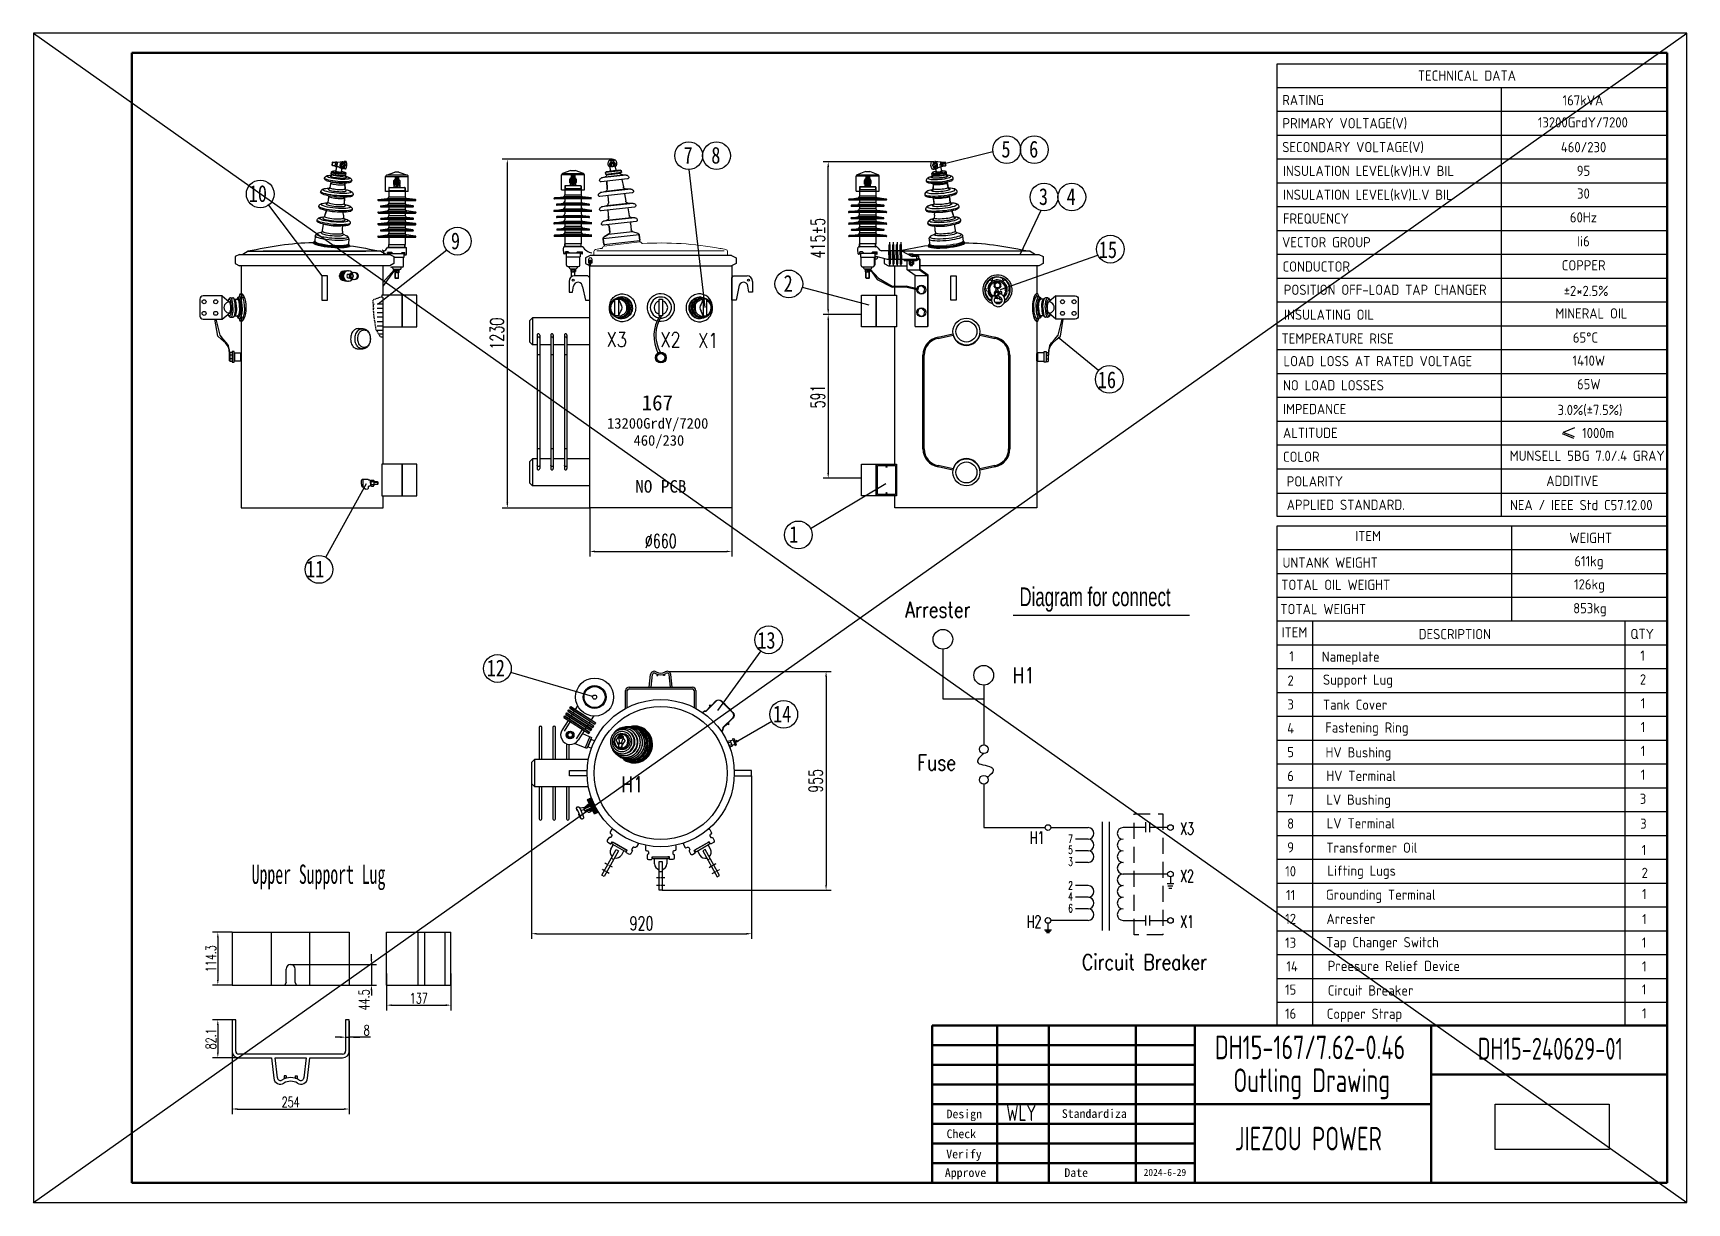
# Model space of a CAD drawing. Header units: millimetres. Extents: x 14764 to 276930, y -11609 to 135619.
# Drawn here: x 256355 to 261131, y 129675 to 133052 of the extents above; entities that cross this region are included whole.
import ezdxf
from ezdxf.enums import TextEntityAlignment as Align

# ---------------------------------------------------------------- set-up
doc = ezdxf.new("R2010")
doc.units = ezdxf.units.MM
doc.header["$LTSCALE"] = 23.1
doc.header["$PDMODE"] = 3
doc.header["$PDSIZE"] = 1
doc.linetypes.add('CENTER', pattern=[0.6, 0.375, -0.075, 0.075, -0.075])
doc.linetypes.add('HIDDEN', pattern=[0.375, 0.25, -0.125])
doc.layers.get('0').update_dxf_attribs({"linetype": 'CONTINUOUS'})
doc.layers.get('Defpoints').update_dxf_attribs({"linetype": 'CONTINUOUS'})
for name, color, linetype in [('4', 2, 'HIDDEN'), ('A', 3, 'CONTINUOUS'), ('CORE', 5, 'CONTINUOUS'), ('PL', 5, 'CONTINUOUS'), ('S', 254, 'CONTINUOUS')]:
    doc.layers.add(name, color=color, linetype=linetype)
doc.layers.add('标注、文本', color=3, linetype='CONTINUOUS', lineweight=25)
doc.layers.add('粗实线', color=7, linetype='CONTINUOUS', lineweight=50)
doc.styles.add('chinese', font='simhei.ttf')
doc.styles.add('DFT', font='simplex.shx', dxfattribs={"width": 0.67, "bigfont": 'dft.shx'})
doc.styles.add('FS', font='FSGB2312.ttf', dxfattribs={"width": 0.67})
doc.styles.add('pdm', font='gbenor.shx', dxfattribs={"width": 0.8, "bigfont": 'gbhzfs.shx'})
doc.styles.add('ST_WIN', font='isocp2.shx', dxfattribs={"bigfont": 'hzdxfst.shx'})
doc.styles.get("Standard").update_dxf_attribs({"font": 'txt', "width": 0.8})
doc.styles.add('TEXTSTYLE_6', font='txt', dxfattribs={"width": 0.8})
doc.styles.add('数字与字母', font='romand.shx', dxfattribs={"width": 0.8})
doc.dimstyles.new('INTE$0', dxfattribs={"dimscale": 5, "dimtxt": 4, "dimasz": 3, "dimexe": 3, "dimexo": 0, "dimgap": 1, "dimtad": 1, "dimdec": 3, "dimdsep": 46, "dimtxsty": 'DFT', "dimcen": 0, "dimclrd": 3, "dimclre": 3, "dimclrt": 6, "dimadec": 0, "dimazin": 0, "dimtfac": 1, "dimtdec": 3, "dimtix": 1, "dimtmove": 1, "dimatfit": 0, "dimfxl": 0, "dimtolj": 1, "dimtzin": 0, "dimarcsym": 0})
picture_1 = doc.add_image_def('image1.jpg', size_in_pixel=(2343, 933))

msp = doc.modelspace()

# ---------------------------------------------------------------- texts
at = {"color": 0, "linetype": 'ByBlock', "lineweight": 25, "ltscale": 0.5, "style": '数字与字母', "width": 0.8}
for s, p in [('Arrester', (258873.8851, 131364.4101)), ('H1', (259183.7097, 131175.2)), ('Fuse', (258909.1191, 130923.295)), ('H1', (258053.6869, 130860.1325)), ('Circuit Breaker', (259384.1492, 130347.2244))]:
    msp.add_text(s, height=45, dxfattribs=at).set_placement(p)
at = {"color": 0, "style": 'TEXTSTYLE_6', "width": 0.6}
msp.add_text('Upper Support Lug', height=55.640826, dxfattribs=at).set_placement((256986.6331, 130595.7555))
at = {"color": 3, "linetype": 'Continuous', "char_height": 48.384, "width": 38.7072, "attachment_point": 3, "line_spacing_factor": 0.9}
for s, insert in [('7', (258259.9489, 132723.3043)), ('8', (258340.0298, 132723.3043)), ('5', (259177.697, 132740.8579)), ('6', (259257.7779, 132740.8579)), ('10', (257030.7906, 132612.7078)), ('3', (259285.8631, 132603.8576)), ('4', (259365.944, 132603.8576)), ('9', (257588.2334, 132476.0029)), ('15', (259485.1906, 132450.6642)), ('2', (258548.8805, 132353.1532)), ('16', (259482.2753, 132074.9869)), ('1', (258564.8871, 131628.6505)), ('11', (257196.3588, 131528.9248)), ('13', (258499.1703, 131323.0866)), ('12', (257717.8409, 131243.0372)), ('14', (258544.558, 131110.4602))]:
    msp.add_mtext(s, dxfattribs=dict(at, insert=insert))
at = {"attachment_point": 1}
for s, insert, char_height, width, style in [('Diagram for connect', (259203.6882, 131451.4003), 54.063396, 909.959455, 'FS'), ('H1', (259233.496, 130746.6896), 35.1, 112.345317, 'DFT'), ('X{\\Fsimplex,dft|c134;3}', (259667.2863, 130772.616), 35.1, 112.345317, 'DFT'), ('7', (259344.4223, 130737.5006), 23.4, 112.345317, 'DFT'), ('5', (259344.4223, 130705.4357), 23.4, 112.345317, 'DFT'), ('3', (259344.4223, 130671.3181), 23.4, 112.345317, 'DFT'), ('2', (259344.4223, 130602.9356), 23.4, 112.345317, 'DFT'), ('X2', (259667.2863, 130635.8734), 35.1, 112.345317, 'DFT'), ('4', (259344.4223, 130570.8706), 23.4, 112.345317, 'DFT'), ('6', (259344.4223, 130536.753), 23.4, 112.345317, 'DFT'), ('H2', (259224.5006, 130504.22), 35.1, 112.345317, 'DFT'), ('X1', (259667.2863, 130504.22), 35.1, 112.345317, 'DFT')]:
    msp.add_mtext(s, dxfattribs=dict(at, insert=insert, char_height=char_height, width=width, style=style))
at = {"layer": '4', "color": 0, "style": 'chinese'}
for s, height, p in [('167', 44.217, (258112.7649, 131962.5073)), ('13200GrdY/7200', 30.70625, (258012.7394, 131909.7497)), ('460/230', 30.70625, (258089.33, 131860.5593)), ('NO PCB', 36.125, (258094.3572, 131724.9846))]:
    msp.add_text(s, height=height, dxfattribs=at).set_placement(p)
at = {"layer": 'PL', "color": 7, "ltscale": 0.5, "style": '数字与字母', "width": 0.8}
for s, p in [('X3', (258011.3732, 132145.6164)), ('X2', (258166.6734, 132145.0781)), ('X1', (258275.5761, 132142.9246))]:
    msp.add_text(s, height=42.75, dxfattribs=at).set_placement(p)
at = {"layer": 'S', "style": 'ST_WIN'}
for s, height, p in [('TECHNICAL DATA', 29.483442, (260353.8401, 132914.101)), ('RATING', 29.48344, (259962.2472, 132843.7657)), ('167kVA', 29.48344, (260771.5598, 132842.9436)), ('PRIMARY VOLTAGE(V)', 29.483442, (259962.9749, 132776.7894)), ('13200GrdY/7200', 29.483442, (260700.2195, 132779.1298)), ('SECONDARY VOLTAGE(V)', 29.483442, (259962.0194, 132707.8772)), ('460/230', 29.48344, (260766.6186, 132707.6263)), ('INSULATION LEVEL(kV)H.V BIL', 29.483442, (259964.122, 132639.0825)), ('INSULATION LEVEL(kV)L.V BIL', 29.483442, (259964.122, 132570.2878)), ('FREQUENCY', 29.48344, (259964.122, 132501.4931)), ('VECTOR GROUP', 29.483442, (259961.6649, 132433.1171)), ('CONDUCTOR', 29.48344, (259963.1727, 132363.034)), ('INSULATING OIL', 29.483442, (259967.3319, 132224.0459)), ('TEMPERATURE RISE', 29.483442, (259959.9727, 132155.2512)), ('LOAD LOSS AT RATED VOLTAGE', 29.483442, (259965.9517, 132090.0208)), ('NO LOAD LOSSES', 29.483442, (259964.3552, 132020.3462)), ('IMPEDANCE', 29.48344, (259964.3552, 131951.5515)), ('ALTITUDE', 29.48344, (259964.3552, 131882.7568)), ('COLOR', 29.48344, (259964.3552, 131813.9621)), ('POLARITY', 29.48344, (259975.1101, 131742.9278)), ('ADDITIVE', 29.48344, (260724.5743, 131744.1935)), ('APPLIED STANDARD.', 29.483442, (259975.1103, 131675.2207)), ('NEA / IEEE Std C57.12.00', 29.483442, (260619.8114, 131674.4316)), ('ITEM', 29.48344, (260172.9948, 131585.0669)), ('WEIGHT', 29.48344, (260791.3304, 131579.7191)), ('UNTANK WEIGHT', 29.483442, (259963.0995, 131508.3762)), ('611kg', 29.48344, (260805.5301, 131512.4637)), ('TOTAL OIL WEIGHT', 29.483442, (259959.2509, 131444.248)), ('TOTAL WEIGHT', 29.483442, (259956.63, 131374.1905)), ('ITEM', 29.48344, (259960.2206, 131307.0443)), ('DESCRIPTION', 29.483442, (260355.9794, 131301.9921)), ('QTY', 29.48344, (260967.4744, 131302.3742)), ('Nameplate', 29.48344, (260076.4806, 131236.7532)), ('Support Lug', 29.483442, (260079.6841, 131170.5038)), ('Tank Cover', 29.48344, (260079.6168, 131098.0636)), ('Fastening Ring', 29.483442, (260086.3093, 131032.3342)), ('HV Bushing', 29.48344, (260087.1822, 130960.557)), ('HV Terminal', 29.483442, (260089.3051, 130892.8295)), ('LV Bushing', 29.48344, (260089.5914, 130824.0155)), ('LV Terminal', 29.483442, (260090.6962, 130755.7382)), ('Transformer Oil', 29.483442, (260089.5299, 130685.4054)), ('Lifting Lugs', 29.483442, (260092.5974, 130619.0178)), ('Grounding Terminal', 29.483442, (260088.2606, 130549.7011)), ('Arrester', 29.48344, (260089.8061, 130479.8405)), ('Tap Changer Switch', 29.483442, (260088.8378, 130412.5264)), ('Preesure Relief Device', 29.483442, (260093.6906, 130344.1093)), ('Circuit Breaker', 29.483442, (260093.8486, 130273.238)), ('Copper Strap', 29.483442, (260090.8222, 130205.9281))]:
    msp.add_text(s, height=height, dxfattribs=at).set_placement(p)
for s, height, p in [('95', 29.48344, (260831.912, 132639.333)), ('30', 29.48344, (260831.912, 132573.6753)), ('60Hz', 29.48344, (260831.912, 132504.8806)), ('Ii6', 29.48344, (260831.912, 132436.0859)), ('COPPER', 29.48344, (260832.4865, 132366.6204)), ('%%P2*2.5%%%', 29.483442, (260839.5256, 132292.7009)), (' MINERAL OIL', 29.483442, (260846.3718, 132227.672)), ('65%%DC', 29.48344, (260837.5923, 132158.0014)), ('1410W', 29.48344, (260847.3392, 132091.4404)), ('65W', 29.48344, (260847.3392, 132023.3165)), ('3.0%%%(%%P7.5%%%)', 29.483442, (260850.7137, 131949.0746)), ('1000m', 29.48344, (260874.4581, 131882.5388)), ('MUNSELL 5BG 7.0/.4 GRAY', 29.483442, (260842.664, 131816.7478)), ('126kg', 29.48344, (260849.2314, 131445.4415)), ('853kg', 29.48344, (260850.544, 131376.6468)), ('1', 29.4834, (259989.1681, 131237.9789)), ('1', 29.4834, (261002.5839, 131239.9886)), ('2', 29.4834, (259986.4314, 131167.7863)), ('2', 29.4834, (261003.8966, 131171.1939)), ('3', 29.4834, (259986.4314, 131098.9917)), ('1', 29.4834, (261003.8966, 131102.3992)), ('4', 29.4834, (259986.4314, 131030.197)), ('1', 29.4834, (261003.8966, 131033.6045)), ('5', 29.4834, (259986.4314, 130961.4023)), ('1', 29.4834, (261003.8966, 130964.8098)), ('6', 29.4834, (259986.4314, 130892.6076)), ('1', 29.4834, (261003.8966, 130896.0151)), ('7', 29.4834, (259986.4314, 130823.8129)), ('3', 29.4834, (261003.8966, 130826.5495)), ('8', 29.4834, (259986.4314, 130755.0182)), ('3', 29.4834, (261005.0601, 130754.6948)), ('9', 29.4834, (259986.4314, 130686.2235)), ('1', 29.4834, (261006.9168, 130678.7234)), ('10', 29.48344, (259986.4314, 130617.4288)), ('2', 29.4834, (261009.0073, 130612.7222)), ('11', 29.48344, (259986.4314, 130548.6341)), ('1', 29.4834, (261007.8067, 130551.4947)), ('12', 29.48344, (259986.4314, 130479.8394)), ('1', 29.4834, (261008.0393, 130479.1559)), ('13', 29.48344, (259986.4314, 130411.0447)), ('1', 29.4834, (261007.0992, 130411.5305)), ('14', 29.48344, (259990.7602, 130342.6406)), ('1', 29.4834, (261007.4838, 130342.567)), ('15', 29.48344, (259986.4314, 130275.6182)), ('1', 29.4834, (261007.0992, 130276.104)), ('16', 29.48344, (259986.4329, 130206.4033)), ('1', 29.4834, (261007.4838, 130207.1406))]:
    msp.add_text(s, height=height, dxfattribs=at).set_placement(p, align=Align.CENTER)
at = {"layer": 'S', "insert": (259966.845, 132325.3937), "char_height": 29.483442, "width": 759.795756, "attachment_point": 1, "style": 'ST_WIN'}
msp.add_mtext('POSITION OFF-LOAD TAP CHANGER', dxfattribs=at)
at = {"layer": '标注、文本', "style": 'pdm', "width": 0.8}
msp.add_text('DH15-167/7.62-0.46', height=68.202656, dxfattribs=at).set_placement((260042.2091, 130089.5631), align=Align.CENTER)
for s, p in [('Outling Drawing', (260047.4827, 130028.6057)), ('JIEZOU POWER', (260037.6189, 129860.2365))]:
    msp.add_text(s, height=68.202656, dxfattribs=at).set_placement(p, align=Align.MIDDLE_CENTER)
at = {"layer": '标注、文本'}
for s, height, p in [('Design', 25.07803, (258992.9828, 129918.9366)), ('Standardiza', 25.078025, (259325.8157, 129919.9624)), ('Check', 25.07803, (258992.9828, 129861.597)), ('Verify', 25.07803, (258992.09, 129803.2649)), ('Approve', 25.07803, (258988.0701, 129749.6297)), ('Date', 25.07803, (259333.2163, 129749.5089)), ('2024-6-29', 20.06242, (259561.9772, 129752.7153))]:
    msp.add_text(s, height=height, dxfattribs=at).set_placement(p)
at = {"layer": '标注、文本', "style": 'pdm', "width": 0.8}
msp.add_text('WLY', height=46.42768, dxfattribs=at).set_placement((259165.5642, 129911.1708))
at = {"layer": '标注、文本', "insert": (260526.5909, 130151.2762), "char_height": 63, "width": 311.348604, "attachment_point": 1, "style": 'pdm'}
msp.add_mtext('D{\\Fgbenor,gbhzfs|c134;H15}-240{\\Fgbenor,gbhzfs|c134;629}-01', dxfattribs=at)

# ---------------------------------------------------------------- blocks, each defined once
blk = doc.blocks.new('*D221')
at = {"color": 3, "lineweight": -2, "transparency": 16777216}
for p, q in [((258430.1, 130907.3), (258430.1, 130436.8)), ((257794.4, 130885.3), (257794.4, 130436.8)), ((257809.4, 130451.8), (258415.1, 130451.8))]:
    blk.add_line(p, q, dxfattribs=at)
at = {"color": 3, "transparency": 16777216}
for points in [[(257809.4, 130454.3), (257809.4, 130449.3), (257794.4, 130451.8)], [(258415.1, 130454.3), (258415.1, 130449.3), (258430.1, 130451.8)]]:
    blk.add_solid(points, dxfattribs=at)
at = {"layer": 'Defpoints', "color": 0, "transparency": 16777216}
for p in [(258430.1, 130907.3), (257794.4, 130885.3), (258430.1, 130451.8)]:
    blk.add_point(p, dxfattribs=at)
at = {"color": 6, "transparency": 16777216, "insert": (258112.2, 130481.8), "char_height": 40, "attachment_point": 5, "style": 'DFT'}
blk.add_mtext('\\A1;920', dxfattribs=at)
blk = doc.blocks.new('*D222')
at = {"color": 3, "lineweight": -2, "transparency": 16777216}
for p, q in [((258190, 131208.8), (258660.1, 131208.8)), ((258645.1, 131193.8), (258645.1, 130592.6)), ((258171.4, 130577.6), (258660.1, 130577.6))]:
    blk.add_line(p, q, dxfattribs=at)
at = {"color": 3, "transparency": 16777216}
for points in [[(258642.6, 131193.8), (258647.6, 131193.8), (258645.1, 131208.8)], [(258642.6, 130592.6), (258647.6, 130592.6), (258645.1, 130577.6)]]:
    blk.add_solid(points, dxfattribs=at)
at = {"layer": 'Defpoints', "color": 0, "transparency": 16777216}
for p in [(258190, 131208.8), (258171.4, 130577.6), (258645.1, 130577.6)]:
    blk.add_point(p, dxfattribs=at)
at = {"color": 6, "transparency": 16777216, "insert": (258615.1, 130893.2), "char_height": 40, "attachment_point": 5, "rotation": 90, "style": 'DFT'}
blk.add_mtext('\\A1;955', dxfattribs=at)
blk = doc.blocks.new('*D223')
at = {"color": 3, "lineweight": -2, "transparency": 16777216}
for p, q in [((258027.1, 132687.4), (257709.8, 132687.4)), ((257724.8, 132672.4), (257724.8, 131695.7)), ((257962.9, 131680.7), (257709.8, 131680.7))]:
    blk.add_line(p, q, dxfattribs=at)
at = {"color": 3, "transparency": 16777216}
for points in [[(257722.3, 132672.4), (257727.3, 132672.4), (257724.8, 132687.4)], [(257722.3, 131695.7), (257727.3, 131695.7), (257724.8, 131680.7)]]:
    blk.add_solid(points, dxfattribs=at)
at = {"layer": 'Defpoints', "color": 0, "transparency": 16777216}
for p in [(258027.1, 132687.4), (257724.8, 131680.7), (257962.9, 131680.7)]:
    blk.add_point(p, dxfattribs=at)
at = {"color": 6, "transparency": 16777216, "insert": (257694.8, 132184), "char_height": 40, "attachment_point": 5, "rotation": 90, "style": 'DFT'}
blk.add_mtext('\\A1;1230', dxfattribs=at)
blk = doc.blocks.new('*D224')
at = {"color": 3, "lineweight": -2, "transparency": 16777216}
for p, q in [((257962.9, 131680.7), (257962.9, 131540.3)), ((258372.9, 131680.7), (258372.9, 131540.3)), ((257977.9, 131555.3), (258357.9, 131555.3))]:
    blk.add_line(p, q, dxfattribs=at)
at = {"color": 3, "transparency": 16777216}
for points in [[(257977.9, 131557.8), (257977.9, 131552.8), (257962.9, 131555.3)], [(258357.9, 131557.8), (258357.9, 131552.8), (258372.9, 131555.3)]]:
    blk.add_solid(points, dxfattribs=at)
at = {"layer": 'Defpoints', "color": 0, "transparency": 16777216}
for p in [(257962.9, 131680.7), (258372.9, 131680.7), (258372.9, 131555.3)]:
    blk.add_point(p, dxfattribs=at)
at = {"color": 6, "transparency": 16777216, "insert": (258167.9, 131585.3), "char_height": 40, "attachment_point": 5, "style": 'DFT'}
blk.add_mtext('\\A1;%%C660', dxfattribs=at)
blk = doc.blocks.new('*D213')
at = {"color": 3, "lineweight": -2, "transparency": 16777216}
for p, q in [((258747.3, 132239.3), (258636.3, 132239.3)), ((258651.3, 132224.3), (258651.3, 131781.5)), ((258747.3, 131766.5), (258636.3, 131766.5))]:
    blk.add_line(p, q, dxfattribs=at)
at = {"color": 3, "transparency": 16777216}
for points in [[(258648.8, 132224.3), (258653.8, 132224.3), (258651.3, 132239.3)], [(258648.8, 131781.5), (258653.8, 131781.5), (258651.3, 131766.5)]]:
    blk.add_solid(points, dxfattribs=at)
at = {"layer": 'Defpoints', "color": 0, "transparency": 16777216}
for p in [(258747.3, 132239.3), (258651.3, 131766.5), (258747.3, 131766.5)]:
    blk.add_point(p, dxfattribs=at)
at = {"color": 6, "transparency": 16777216, "insert": (258621.3, 132002.9), "char_height": 40, "attachment_point": 5, "rotation": 90, "style": 'DFT'}
blk.add_mtext('\\A1;591', dxfattribs=at)
blk = doc.blocks.new('*D214')
at = {"color": 3, "lineweight": -2, "transparency": 16777216}
for p, q in [((258949.8, 132680.4), (258636.3, 132680.4)), ((258651.3, 132254.3), (258651.3, 132665.4)), ((258747.3, 132239.3), (258636.3, 132239.3))]:
    blk.add_line(p, q, dxfattribs=at)
at = {"color": 3, "transparency": 16777216}
for points in [[(258648.8, 132665.4), (258653.8, 132665.4), (258651.3, 132680.4)], [(258648.8, 132254.3), (258653.8, 132254.3), (258651.3, 132239.3)]]:
    blk.add_solid(points, dxfattribs=at)
at = {"layer": 'Defpoints', "color": 0, "transparency": 16777216}
for p in [(258651.3, 132680.4), (258949.8, 132680.4), (258747.3, 132239.3)]:
    blk.add_point(p, dxfattribs=at)
at = {"color": 6, "transparency": 16777216, "insert": (258621.3, 132459.8), "char_height": 40, "attachment_point": 5, "rotation": 90, "style": 'DFT'}
blk.add_mtext('\\A1;415%%P5', dxfattribs=at)
blk = doc.blocks.new('*D215')
at = {"color": 3, "lineweight": -2, "transparency": 16777216}
for p, q in [((256929.9, 130456), (256873.9, 130456)), ((256888.9, 130441), (256888.9, 130318.6)), ((256929.9, 130303.6), (256873.9, 130303.6))]:
    blk.add_line(p, q, dxfattribs=at)
at = {"color": 3, "transparency": 16777216}
for points in [[(256886.4, 130441), (256891.4, 130441), (256888.9, 130456)], [(256886.4, 130318.6), (256891.4, 130318.6), (256888.9, 130303.6)]]:
    blk.add_solid(points, dxfattribs=at)
at = {"layer": 'Defpoints', "color": 0, "transparency": 16777216}
for p in [(256929.9, 130456), (256888.9, 130303.6), (256929.9, 130303.6)]:
    blk.add_point(p, dxfattribs=at)
at = {"color": 6, "transparency": 16777216, "insert": (256868.9, 130379.8), "char_height": 30, "attachment_point": 5, "rotation": 90, "style": 'DFT'}
blk.add_mtext('\\A1;114.3', dxfattribs=at)
blk = doc.blocks.new('*D216')
at = {"color": 3, "lineweight": -2, "transparency": 16777216}
for p, q in [((257099.2, 130363), (257347.4, 130363)), ((257332.4, 130378), (257332.4, 130393)), ((257332.4, 130363), (257332.4, 130303.6)), ((257225.6, 130303.6), (257347.4, 130303.6)), ((257332.4, 130288.6), (257332.4, 130273.6))]:
    blk.add_line(p, q, dxfattribs=at)
at = {"color": 3, "transparency": 16777216}
for points in [[(257329.9, 130378), (257334.9, 130378), (257332.4, 130363)], [(257329.9, 130288.6), (257334.9, 130288.6), (257332.4, 130303.6)]]:
    blk.add_solid(points, dxfattribs=at)
at = {"layer": 'Defpoints', "color": 0, "transparency": 16777216}
for p in [(257099.2, 130363), (257225.6, 130303.6), (257332.4, 130303.6)]:
    blk.add_point(p, dxfattribs=at)
at = {"color": 6, "transparency": 16777216, "insert": (257311.4, 130260.8), "char_height": 30, "attachment_point": 5, "rotation": 90, "style": 'DFT'}
blk.add_mtext('\\A1;44.5', dxfattribs=at)
blk = doc.blocks.new('*D217')
at = {"color": 3, "lineweight": -2, "transparency": 16777216}
for p, q in [((257376.3, 130337.1), (257376.3, 130230.5)), ((257562.1, 130337.1), (257562.1, 130230.5)), ((257391.3, 130245.5), (257547.1, 130245.5))]:
    blk.add_line(p, q, dxfattribs=at)
at = {"color": 3, "transparency": 16777216}
for points in [[(257391.3, 130248), (257391.3, 130243), (257376.3, 130245.5)], [(257547.1, 130248), (257547.1, 130243), (257562.1, 130245.5)]]:
    blk.add_solid(points, dxfattribs=at)
at = {"layer": 'Defpoints', "color": 0, "transparency": 16777216}
for p in [(257376.3, 130337.1), (257562.1, 130337.1), (257562.1, 130245.5)]:
    blk.add_point(p, dxfattribs=at)
at = {"color": 6, "transparency": 16777216, "insert": (257469.2, 130265.5), "char_height": 30, "attachment_point": 5, "style": 'DFT'}
blk.add_mtext('\\A1;137', dxfattribs=at)
blk = doc.blocks.new('*D218')
at = {"color": 3, "lineweight": -2, "transparency": 16777216}
for p, q in [((256929.9, 130158), (256929.9, 129930.7)), ((257268.5, 130158), (257268.5, 129930.7)), ((256944.9, 129945.7), (257253.5, 129945.7))]:
    blk.add_line(p, q, dxfattribs=at)
at = {"color": 3, "transparency": 16777216}
for points in [[(256944.9, 129948.2), (256944.9, 129943.2), (256929.9, 129945.7)], [(257253.5, 129948.2), (257253.5, 129943.2), (257268.5, 129945.7)]]:
    blk.add_solid(points, dxfattribs=at)
at = {"layer": 'Defpoints', "color": 0, "transparency": 16777216}
for p in [(256929.9, 130158), (257268.5, 130158), (257268.5, 129945.7)]:
    blk.add_point(p, dxfattribs=at)
at = {"color": 6, "transparency": 16777216, "insert": (257099.2, 129965.7), "char_height": 30, "attachment_point": 5, "style": 'DFT'}
blk.add_mtext('\\A1;254', dxfattribs=at)
blk = doc.blocks.new('*D219')
at = {"color": 3, "lineweight": -2, "transparency": 16777216}
for p, q in [((257257.9, 130175.5), (257257.9, 130138.1)), ((257268.5, 130175.5), (257268.5, 130138.1)), ((257242.9, 130153.1), (257227.9, 130153.1)), ((257257.9, 130153.1), (257268.5, 130153.1)), ((257257.9, 130153.1), (257268.5, 130153.1)), ((257329.7, 130153.1), (257268.5, 130153.1)), ((257283.5, 130153.1), (257298.5, 130153.1))]:
    blk.add_line(p, q, dxfattribs=at)
at = {"color": 3, "transparency": 16777216}
for points in [[(257242.9, 130155.6), (257242.9, 130150.6), (257257.9, 130153.1)], [(257283.5, 130155.6), (257283.5, 130150.6), (257268.5, 130153.1)]]:
    blk.add_solid(points, dxfattribs=at)
at = {"layer": 'Defpoints', "color": 0, "transparency": 16777216}
for p in [(257257.9, 130175.5), (257268.5, 130175.5), (257268.5, 130153.1)]:
    blk.add_point(p, dxfattribs=at)
at = {"color": 6, "transparency": 16777216, "insert": (257318.8, 130173.1), "char_height": 30, "attachment_point": 5, "style": 'DFT'}
blk.add_mtext('\\A1;8', dxfattribs=at)
blk = doc.blocks.new('*D220')
at = {"color": 3, "lineweight": -2, "transparency": 16777216}
for p, q in [((256940.5, 130203.1), (256873.9, 130203.1)), ((256888.9, 130188.1), (256888.9, 130108.6)), ((256949.1, 130093.6), (256873.9, 130093.6))]:
    blk.add_line(p, q, dxfattribs=at)
at = {"color": 3, "transparency": 16777216}
for points in [[(256886.4, 130188.1), (256891.4, 130188.1), (256888.9, 130203.1)], [(256886.4, 130108.6), (256891.4, 130108.6), (256888.9, 130093.6)]]:
    blk.add_solid(points, dxfattribs=at)
at = {"layer": 'Defpoints', "color": 0, "transparency": 16777216}
for p in [(256940.5, 130203.1), (256888.9, 130093.6), (256949.1, 130093.6)]:
    blk.add_point(p, dxfattribs=at)
at = {"color": 6, "transparency": 16777216, "insert": (256868.9, 130148.4), "char_height": 30, "attachment_point": 5, "rotation": 90, "style": 'DFT'}
blk.add_mtext('\\A1;82.1', dxfattribs=at)

# ---------------------------------------------------------------- dimensions: what is measured, and where the dimension line sits
for base, p1, p2, text, override, picture, middle in [((257724.7515, 131680.7125), (258027.0837, 132687.3649), (257962.9023, 131680.7125), '1230', {"dimtxt": 8, "dimgap": 2}, '*D223', (257694.7515, 132184.0387)), ((258651.3021, 132680.4038), (258747.2966, 132239.2538), (258949.7683, 132680.4038), '415%%P5', {"dimtxt": 8, "dimgap": 2}, '*D214', (258621.3021, 132459.8288)), ((258651.3021, 131766.4538), (258747.2966, 132239.2538), (258747.2966, 131766.4538), '591', {"dimtxt": 8, "dimgap": 2}, '*D213', (258621.3021, 132002.8538)), ((258645.1496, 130577.5503), (258189.9842, 131208.8189), (258171.4012, 130577.5503), '955', {"dimtxt": 8, "dimgap": 2}, '*D222', (258615.1496, 130893.1846)), ((256888.9388, 130303.6497), (256929.8613, 130456.0497), (256929.8613, 130303.6497), '114.3', {"dimtxt": 6}, '*D215', (256868.9388, 130379.8497)), ((256888.9388, 130093.6256), (256940.5279, 130203.0923), (256949.0613, 130093.6256), '82.1', {"dimtxt": 6}, '*D220', (256868.9388, 130148.3589))]:
    dim = msp.add_linear_dim(base=base, p1=p1, p2=p2, angle=90, text=text, dimstyle='INTE$0', override=override)
    dim.commit()
    dim.dimension.update_dxf_attribs({"geometry": picture, "text_midpoint": middle})
for base, p1, p2, text, override, picture, middle in [((258372.9023, 131555.2752), (257962.9023, 131680.7125), (258372.9023, 131680.7125), '%%C660', {"dimtxt": 8, "dimgap": 2}, '*D224', (258167.9023, 131585.2752)), ((258430.0885, 130451.7632), (257794.4024, 130885.3283), (258430.0885, 130907.3289), '920', {"dimtxt": 8, "dimgap": 2}, '*D221', (258112.2455, 130481.7632)), ((257562.078, 130245.4747), (257376.3447, 130337.0935), (257562.078, 130337.0935), '137', {"dimtxt": 6}, '*D217', (257469.2114, 130265.4747)), ((257268.5279, 129945.6714), (256929.8613, 130157.9589), (257268.5279, 130157.9589), '254', {"dimtxt": 6}, '*D218', (257099.1946, 129965.6714))]:
    dim = msp.add_linear_dim(base=base, p1=p1, p2=p2, text=text, dimstyle='INTE$0', override=override)
    dim.commit()
    dim.dimension.update_dxf_attribs({"geometry": picture, "text_midpoint": middle})
dim = msp.add_linear_dim(base=(257332.3742, 130303.6497), p1=(257099.1946, 130362.983), p2=(257225.5607, 130303.6497), angle=90, text='44.5', dimstyle='INTE$0', override={"dimtxt": 6})
dim.commit()
dim.dimension.update_dxf_attribs({"geometry": '*D216', "text_midpoint": (257331.3859, 130260.7846), "dimtype": 160})
dim = msp.add_linear_dim(base=(257268.5279, 130153.1038), p1=(257257.8613, 130175.4645), p2=(257268.5279, 130175.4645), text='8', dimstyle='INTE$0', override={"dimtxt": 6})
dim.commit()
dim.dimension.update_dxf_attribs({"geometry": '*D219', "text_midpoint": (257318.8117, 130156.3973), "dimtype": 160})

# ---------------------------------------------------------------- hatches: boundary and pattern name
at = {"linetype": 'ByBlock', "lineweight": 25, "ltscale": 0.5}
h = msp.add_hatch(dxfattribs=at)
h.set_pattern_fill('ANSI31', color=0, scale=0.5, style=0)
h.set_pattern_definition([(45, (321148.5974, 141745.3213), (-1.122532015, 1.122532015), [])])
edge = h.paths.add_edge_path()
edge.add_line((257401.7532, 132636.0236), (257400.9532, 132635.2236))
edge.add_line((257400.9532, 132635.2236), (257400.9532, 132626.9436))
edge.add_spline(control_points=[(257400.9532, 132626.9436), (257401.2224, 132626.7619), (257401.4916, 132626.5802), (257401.7532, 132626.4666)], knot_values=[0, 0, 0, 0, 0.805770726, 0.805770726, 0.805770726, 0.805770726], degree=3, periodic=0)
edge.add_line((257401.7532, 132626.4666), (257401.7532, 132636.0236))
edge = h.paths.add_edge_path()
edge.add_line((257410.1532, 132636.0236), (257409.9532, 132636.2236))
edge.add_line((257409.9532, 132636.2236), (257408.4532, 132636.2236))
edge.add_line((257408.4532, 132636.2236), (257408.4532, 132633.7236))
edge.add_line((257408.4532, 132633.7236), (257403.4532, 132633.7236))
edge.add_line((257403.4532, 132633.7236), (257403.4532, 132636.2236))
edge.add_line((257403.4532, 132636.2236), (257401.9532, 132636.2236))
edge.add_line((257401.9532, 132636.2236), (257401.7532, 132636.0236))
edge.add_line((257401.7532, 132636.0236), (257401.7532, 132626.4666))
edge.add_spline(control_points=[(257401.7532, 132626.4666), (257402.0538, 132626.336), (257402.6925, 132626.2467), (257403.563, 132627.6288), (257404.1701, 132626.4946), (257404.559, 132626.2404), (257404.5901, 132626.2225)], knot_values=[0.805770726, 0.805770726, 0.805770726, 0.805770726, 1.731935499, 2.842612484, 4.133426348, 4.244359952, 4.244359952, 4.244359952, 4.244359952], degree=3, periodic=0)
edge.add_line((257404.5901, 132626.2225), (257405.6002, 132626.2225))
edge.add_spline(control_points=[(257405.6002, 132626.2225), (257406.3315, 132626.4957), (257407.8682, 132627.7257), (257409.3736, 132626.0207), (257410.0658, 132626.5633), (257410.1532, 132626.6263)], knot_values=[5.353459221, 5.353459221, 5.353459221, 5.353459221, 7.616535164, 9.678775153, 9.979045129, 9.979045129, 9.979045129, 9.979045129], degree=3, periodic=0)
edge.add_spline(control_points=[(257410.9532, 132626.5142), (257410.7965, 132626.6478), (257410.5291, 132626.8758), (257410.2639, 132626.7061), (257410.1532, 132626.6263)], knot_values=[9.979045129, 9.979045129, 9.979045129, 9.979045129, 10.517654506, 10.89809679, 10.89809679, 10.89809679, 10.89809679], degree=3, periodic=0)
edge.add_line((257410.1532, 132626.6263), (257410.1532, 132636.0236))
edge = h.paths.add_edge_path()
edge.add_line((257410.9532, 132635.2236), (257410.1532, 132636.0236))
edge.add_line((257410.1532, 132636.0236), (257410.1532, 132626.6263))
edge.add_spline(control_points=[(257410.1532, 132626.6263), (257410.2639, 132626.7061), (257410.5291, 132626.8758), (257410.7965, 132626.6478), (257410.9532, 132626.5142)], knot_values=[9.979045129, 9.979045129, 9.979045129, 9.979045129, 10.359487413, 10.89809679, 10.89809679, 10.89809679, 10.89809679], degree=3, periodic=0)
edge.add_line((257410.9532, 132626.5142), (257410.9532, 132635.2236))
at = {"ltscale": 0.5}
h = msp.add_hatch(dxfattribs=at)
h.set_pattern_fill('ANSI31', color=0, scale=0.5, style=0)
h.set_pattern_definition([(135, (194171.7426, 141750.173), (1.122532015, 1.122532015), [])])
edge = h.paths.add_edge_path()
edge.add_line((257918.5869, 132640.8753), (257919.3869, 132640.0753))
edge.add_line((257919.3869, 132640.0753), (257919.3869, 132631.7952))
edge.add_spline(control_points=[(257919.3869, 132631.7952), (257919.1176, 132631.6135), (257918.8484, 132631.4318), (257918.5869, 132631.3182)], knot_values=[0, 0, 0, 0, 0.805770726, 0.805770726, 0.805770726, 0.805770726], degree=3, periodic=0)
edge.add_line((257918.5869, 132631.3182), (257918.5869, 132640.8753))
edge = h.paths.add_edge_path()
edge.add_line((257910.1869, 132640.8753), (257910.3869, 132641.0753))
edge.add_line((257910.3869, 132641.0753), (257911.8869, 132641.0753))
edge.add_line((257911.8869, 132641.0753), (257911.8869, 132638.5753))
edge.add_line((257911.8869, 132638.5753), (257916.8869, 132638.5753))
edge.add_line((257916.8869, 132638.5753), (257916.8869, 132641.0753))
edge.add_line((257916.8869, 132641.0753), (257918.3869, 132641.0753))
edge.add_line((257918.3869, 132641.0753), (257918.5869, 132640.8753))
edge.add_line((257918.5869, 132640.8753), (257918.5869, 132631.3182))
edge.add_spline(control_points=[(257918.5869, 132631.3182), (257918.2862, 132631.1876), (257917.6475, 132631.0983), (257916.777, 132632.4804), (257916.1699, 132631.3462), (257915.781, 132631.0921), (257915.7499, 132631.0742)], knot_values=[0.805770726, 0.805770726, 0.805770726, 0.805770726, 1.731935499, 2.842612484, 4.133426348, 4.244359952, 4.244359952, 4.244359952, 4.244359952], degree=3, periodic=0)
edge.add_line((257915.7499, 132631.0742), (257914.7398, 132631.0742))
edge.add_spline(control_points=[(257914.7398, 132631.0742), (257914.0085, 132631.3473), (257912.4718, 132632.5773), (257910.9664, 132630.8723), (257910.2742, 132631.4149), (257910.1869, 132631.4779)], knot_values=[5.353459221, 5.353459221, 5.353459221, 5.353459221, 7.616535164, 9.678775153, 9.979045129, 9.979045129, 9.979045129, 9.979045129], degree=3, periodic=0)
edge.add_spline(control_points=[(257909.3869, 132631.3658), (257909.5436, 132631.4994), (257909.8109, 132631.7274), (257910.0761, 132631.5577), (257910.1869, 132631.4779)], knot_values=[9.979045129, 9.979045129, 9.979045129, 9.979045129, 10.517654506, 10.89809679, 10.89809679, 10.89809679, 10.89809679], degree=3, periodic=0)
edge.add_line((257910.1869, 132631.4779), (257910.1869, 132640.8753))
edge = h.paths.add_edge_path()
edge.add_line((257909.3869, 132640.0753), (257910.1869, 132640.8753))
edge.add_line((257910.1869, 132640.8753), (257910.1869, 132631.4779))
edge.add_spline(control_points=[(257910.1869, 132631.4779), (257910.0761, 132631.5577), (257909.8109, 132631.7274), (257909.5436, 132631.4994), (257909.3869, 132631.3658)], knot_values=[9.979045129, 9.979045129, 9.979045129, 9.979045129, 10.359487413, 10.89809679, 10.89809679, 10.89809679, 10.89809679], degree=3, periodic=0)
edge.add_line((257909.3869, 132631.3658), (257909.3869, 132640.0753))
at = {"linetype": 'ByBlock', "lineweight": 25, "ltscale": 0.5}
h = msp.add_hatch(dxfattribs=at)
h.set_pattern_fill('ANSI31', color=0, scale=0.5, style=0)
h.set_pattern_definition([(135, (195022.5776, 141746.8132), (1.122532015, 1.122532015), [])])
edge = h.paths.add_edge_path()
edge.add_line((258769.4219, 132637.5155), (258770.2219, 132636.7155))
edge.add_line((258770.2219, 132636.7155), (258770.2219, 132628.4355))
edge.add_spline(control_points=[(258770.2219, 132628.4355), (258769.9527, 132628.2538), (258769.6834, 132628.0721), (258769.4219, 132627.9585)], knot_values=[0, 0, 0, 0, 0.805770726, 0.805770726, 0.805770726, 0.805770726], degree=3, periodic=0)
edge.add_line((258769.4219, 132627.9585), (258769.4219, 132637.5155))
edge = h.paths.add_edge_path()
edge.add_line((258761.0219, 132637.5155), (258761.2219, 132637.7155))
edge.add_line((258761.2219, 132637.7155), (258762.7219, 132637.7155))
edge.add_line((258762.7219, 132637.7155), (258762.7219, 132635.2155))
edge.add_line((258762.7219, 132635.2155), (258767.7219, 132635.2155))
edge.add_line((258767.7219, 132635.2155), (258767.7219, 132637.7155))
edge.add_line((258767.7219, 132637.7155), (258769.2219, 132637.7155))
edge.add_line((258769.2219, 132637.7155), (258769.4219, 132637.5155))
edge.add_line((258769.4219, 132637.5155), (258769.4219, 132627.9585))
edge.add_spline(control_points=[(258769.4219, 132627.9585), (258769.1213, 132627.8279), (258768.4826, 132627.7386), (258767.6121, 132629.1207), (258767.005, 132627.9865), (258766.6161, 132627.7323), (258766.585, 132627.7144)], knot_values=[0.805770726, 0.805770726, 0.805770726, 0.805770726, 1.731935499, 2.842612484, 4.133426348, 4.244359952, 4.244359952, 4.244359952, 4.244359952], degree=3, periodic=0)
edge.add_line((258766.585, 132627.7144), (258765.5749, 132627.7144))
edge.add_spline(control_points=[(258765.5749, 132627.7144), (258764.8435, 132627.9876), (258763.3069, 132629.2176), (258761.8015, 132627.5125), (258761.1093, 132628.0551), (258761.0219, 132628.1181)], knot_values=[5.353459221, 5.353459221, 5.353459221, 5.353459221, 7.616535164, 9.678775153, 9.979045129, 9.979045129, 9.979045129, 9.979045129], degree=3, periodic=0)
edge.add_spline(control_points=[(258760.2219, 132628.0061), (258760.3786, 132628.1397), (258760.646, 132628.3677), (258760.9112, 132628.198), (258761.0219, 132628.1181)], knot_values=[9.979045129, 9.979045129, 9.979045129, 9.979045129, 10.517654506, 10.89809679, 10.89809679, 10.89809679, 10.89809679], degree=3, periodic=0)
edge.add_line((258761.0219, 132628.1181), (258761.0219, 132637.5155))
edge = h.paths.add_edge_path()
edge.add_line((258760.2219, 132636.7155), (258761.0219, 132637.5155))
edge.add_line((258761.0219, 132637.5155), (258761.0219, 132628.1181))
edge.add_spline(control_points=[(258761.0219, 132628.1181), (258760.9112, 132628.198), (258760.646, 132628.3677), (258760.3786, 132628.1397), (258760.2219, 132628.0061)], knot_values=[9.979045129, 9.979045129, 9.979045129, 9.979045129, 10.359487413, 10.89809679, 10.89809679, 10.89809679, 10.89809679], degree=3, periodic=0)
edge.add_line((258760.2219, 132628.0061), (258760.2219, 132636.7155))

# ---------------------------------------------------------------- linework, layer by layer
at = {"color": 1}
for p, q in [((256356.4706, 133051.6794), (261130.6565, 129675.6479)), ((256356.4706, 129675.6479), (261130.6565, 133051.6794)), ((259126.8871, 132709.0181), (258971.9715, 132670.1108)), ((258248.6875, 132657.6817), (258295.3605, 132259.3019)), ((257035.3616, 132555.1468), (257189.3991, 132350.7125)), ((259264.8002, 132539.4531), (259205.9547, 132413.4646)), ((257549.9289, 132425.1235), (257351.6614, 132268.6819)), ((259148.8551, 132311.0804), (259429.9125, 132410.591)), ((258576.4926, 132317.9747), (258768.261, 132266.9762)), ((259432.0535, 132077.5448), (259315.3464, 132172.6652)), ((257200.3813, 131538.3921), (257317.9937, 131751.3279)), ((258600.4254, 131621.5594), (258817.5502, 131751.5065)), ((258456.347, 131267.9943), (258331.6094, 131096.0726)), ((257970.9763, 131136.5133), (257734.4876, 131205.7125)), ((258488.279, 131064.8055), (258383.3884, 131004.2048))]:
    msp.add_line(p, q, dxfattribs=at)
at = {"color": 0, "linetype": 'ByBlock', "lineweight": 25}
for p, q in [((257218.9685, 132669.633), (257219.9967, 132678.6704)), ((257227.3586, 132668.6784), (257218.9685, 132669.633)), ((257219.0257, 132670.135), (257219.9156, 132669.0166)), ((257219.9156, 132669.0166), (257221.058, 132679.0583)), ((257227.312, 132668.1751), (257219.9156, 132669.0166)), ((257219.9156, 132669.0166), (257227.312, 132668.1751)), ((257219.9396, 132678.1683), (257221.058, 132679.0582)), ((257228.1972, 132677.7374), (257219.9967, 132678.6704)), ((257228.2438, 132678.2407), (257221.058, 132679.0583)), ((257221.058, 132679.0583), (257228.2438, 132678.2407)), ((257228.348, 132679.3658), (257227.2174, 132667.1526)), ((257227.2174, 132667.1526), (257231.1269, 132666.7907)), ((257232.2575, 132679.0039), (257228.348, 132679.3658)), ((257230.9286, 132653.7998), (257233.2793, 132679.1936)), ((257230.9286, 132653.7998), (257232.062, 132666.0434)), ((257232.2836, 132679.2857), (257231.0662, 132666.1356)), ((257231.0662, 132666.1356), (257232.062, 132666.0434)), ((257233.2793, 132679.1936), (257232.062, 132666.0434)), ((257232.2241, 132665.9852), (257232.062, 132666.0434)), ((257232.2836, 132679.2857), (257233.2793, 132679.1936)), ((257233.2793, 132679.1936), (257250.807, 132681.2681)), ((257241.7738, 132663.7475), (257241.6674, 132663.7818)), ((257244.768, 132661.4862), (257248.4079, 132660.1807)), ((257245.0124, 132669.4163), (257256.1448, 132668.1497)), ((257245.4246, 132673.0311), (257256.5561, 132671.7647)), ((257245.7422, 132651.29), (257247.1753, 132658.2866)), ((257245.7422, 132651.29), (257247.1753, 132658.2866)), ((257246.2569, 132666.0198), (257252.2813, 132665.3344)), ((257246.6824, 132658.3427), (257246.9509, 132660.7032)), ((257246.6824, 132658.3427), (257247.1753, 132658.2866)), ((257253.4238, 132675.376), (257247.3992, 132676.0614)), ((257247.3992, 132676.0614), (257253.4238, 132675.376)), ((257247.5652, 132660.5187), (257248.0179, 132664.4981)), ((257248.4083, 132660.184), (257248.8651, 132664.1992)), ((257249.4572, 132677.1486), (257249.9099, 132681.128)), ((257250.3499, 132677.2495), (257250.8067, 132681.2647)), ((257257.2764, 132658.6631), (257251.3685, 132659.3353)), ((257259.7897, 132680.7547), (257253.8819, 132681.4268)), ((258949.8375, 132680.5531), (258955.7453, 132681.2252)), ((258952.3508, 132658.4615), (258958.2587, 132659.1336)), ((258964.2026, 132672.8295), (258953.0711, 132671.5631)), ((258964.6148, 132669.2147), (258953.4824, 132667.9481)), ((258956.2034, 132675.1744), (258962.228, 132675.8598)), ((258962.228, 132675.8598), (258956.2034, 132675.1744)), ((258963.3703, 132665.8182), (258957.3459, 132665.1328)), ((258976.3479, 132678.992), (258958.8202, 132681.0665)), ((258959.2773, 132677.0479), (258958.8205, 132681.0631)), ((258960.17, 132676.947), (258959.7173, 132680.9264)), ((258961.2189, 132659.9824), (258960.7621, 132663.9976)), ((258964.8592, 132661.2846), (258961.2193, 132659.9791)), ((258962.062, 132660.317), (258961.6093, 132664.2965)), ((258962.9448, 132658.1411), (258962.4519, 132658.085)), ((258963.885, 132651.0884), (258962.4519, 132658.085)), ((258963.885, 132651.0884), (258962.4519, 132658.085)), ((258962.9448, 132658.1411), (258962.6763, 132660.5016)), ((258967.8534, 132663.5459), (258967.9598, 132663.5802)), ((258977.3436, 132679.0841), (258976.3479, 132678.992)), ((258978.6986, 132653.5981), (258976.3479, 132678.992)), ((258976.3479, 132678.992), (258977.5652, 132665.8418)), ((258977.3436, 132679.0841), (258978.561, 132665.934)), ((258977.3697, 132678.8022), (258981.2792, 132679.1642)), ((258977.4031, 132665.7836), (258977.5652, 132665.8418)), ((258978.561, 132665.934), (258977.5652, 132665.8418)), ((258978.6986, 132653.5981), (258977.5652, 132665.8418)), ((258982.4098, 132666.951), (258978.5003, 132666.5891)), ((258981.2792, 132679.1642), (258982.4098, 132666.951)), ((258981.3834, 132678.0391), (258988.5692, 132678.8566)), ((258988.5692, 132678.8566), (258981.3834, 132678.0391)), ((258981.43, 132677.5358), (258989.6305, 132678.4688)), ((258982.2686, 132668.4768), (258990.6587, 132669.4313)), ((258982.3152, 132667.9735), (258989.7116, 132668.815)), ((258989.7116, 132668.815), (258982.3152, 132667.9735)), ((258989.6876, 132677.9667), (258988.5692, 132678.8566)), ((258989.7116, 132668.815), (258988.5692, 132678.8566)), ((258990.6587, 132669.4313), (258989.6305, 132678.4688)), ((258990.6015, 132669.9334), (258989.7116, 132668.815)), ((257213.8945, 132616.9027), (257211.8429, 132605.9902)), ((257215.529, 132619.0538), (257212.487, 132606.0303)), ((257212.6579, 132641.4858), (257217.6213, 132641.8125)), ((257212.7673, 132641.5185), (257217.6163, 132641.8054)), ((257214.6501, 132620.1442), (257214.8639, 132620.2266)), ((257215.0958, 132622.0594), (257214.7299, 132619.0009)), ((257214.7299, 132619.0009), (257215.3106, 132619.7185)), ((257215.0083, 132621.4043), (257214.768, 132619.4446)), ((257215.3106, 132619.7185), (257215.6254, 132619.8399)), ((257215.8801, 132621.9162), (257215.529, 132619.0538)), ((257216.7755, 132640.9483), (257216.0003, 132640.8082)), ((257216.5795, 132645.5102), (257216.9813, 132650.1035)), ((257217.7432, 132644.1894), (257217.728, 132644.0627)), ((257217.728, 132644.0627), (257217.7777, 132644.168)), ((257219.2331, 132643.4678), (257218.0562, 132643.9955)), ((257230.3852, 132651.6516), (257230.1171, 132651.6104)), ((257246.2666, 132650.1975), (257246.0081, 132650.2852)), ((257255.1307, 132618.4778), (257254.9796, 132615.6024)), ((257254.9796, 132615.6024), (257255.4926, 132602.2678)), ((257255.0211, 132616.3932), (257255.3101, 132616.219)), ((257255.3101, 132616.219), (257255.7574, 132615.4114)), ((257255.9285, 132618.4921), (257255.7574, 132615.4114)), ((257255.7644, 132615.5372), (257256.1199, 132602.1165)), ((257256.0995, 132617.807), (257255.996, 132615.8377)), ((257256.0374, 132616.6244), (257256.2336, 132616.5061)), ((257257.1261, 132640.7254), (257257.1567, 132640.6131)), ((257257.1638, 132640.7405), (257257.1567, 132640.6131)), ((257258.2931, 132637.108), (257257.5626, 132637.3775)), ((257257.8134, 132639.2398), (257258.0892, 132639.1901)), ((257258.5392, 132641.8392), (257258.9411, 132646.4325)), ((257259.2501, 132637.8237), (257258.5652, 132638.0763)), ((257275.3727, 132626.4273), (257275.3737, 132626.2151)), ((258934.2545, 132626.2257), (258934.2535, 132626.0135)), ((258950.3771, 132637.6221), (258951.062, 132637.8747)), ((258951.088, 132641.6376), (258950.6861, 132646.2309)), ((258951.3341, 132636.9064), (258952.0646, 132637.1759)), ((258951.8138, 132639.0382), (258951.5379, 132638.9884)), ((258952.4634, 132640.5389), (258952.4705, 132640.4115)), ((258952.5011, 132640.5238), (258952.4705, 132640.4115)), ((258953.5898, 132616.4228), (258953.3936, 132616.3045)), ((258953.8628, 132615.3356), (258953.5072, 132601.9148)), ((258953.5277, 132617.6054), (258953.6312, 132615.6361)), ((258953.6987, 132618.2905), (258953.8698, 132615.2098)), ((258954.3171, 132616.0174), (258953.8698, 132615.2098)), ((258954.6476, 132615.4007), (258954.1346, 132602.0662)), ((258954.6061, 132616.1916), (258954.3171, 132616.0174)), ((258954.4965, 132618.2762), (258954.6476, 132615.4007)), ((258963.3606, 132649.9959), (258963.6191, 132650.0835)), ((258979.242, 132651.45), (258979.5101, 132651.4088)), ((258990.3941, 132643.2662), (258991.571, 132643.7939)), ((258991.8992, 132643.8611), (258991.8495, 132643.9664)), ((258991.884, 132643.9877), (258991.8992, 132643.8611)), ((258996.9693, 132641.2842), (258992.0059, 132641.6109)), ((258996.8599, 132641.3169), (258992.0109, 132641.6038)), ((258993.0477, 132645.3086), (258992.6459, 132649.9019)), ((258992.8517, 132640.7467), (258993.6269, 132640.6066)), ((258993.7471, 132621.7146), (258994.0982, 132618.8522)), ((258994.3166, 132619.5169), (258994.0017, 132619.6383)), ((258994.0982, 132618.8522), (258997.1402, 132605.8287)), ((258994.8973, 132618.7993), (258994.3166, 132619.5169)), ((258994.5314, 132621.8578), (258994.8973, 132618.7993)), ((258994.6189, 132621.2027), (258994.8592, 132619.243)), ((258994.9771, 132619.9426), (258994.7633, 132620.025)), ((258995.7327, 132616.7011), (258997.7843, 132605.7886)), ((257199.9274, 132561.2182), (257206.2017, 132561.547)), ((257200.9798, 132561.3118), (257206.1872, 132561.5269)), ((257206.3024, 132563.2518), (257205.7285, 132561.5079)), ((257205.7541, 132603.8904), (257211.7922, 132604.1423)), ((257208.2807, 132578.809), (257206.3024, 132563.2518)), ((257206.3024, 132563.2518), (257206.8735, 132563.9575)), ((257209.3528, 132580.4747), (257206.7902, 132563.2789)), ((257208.9387, 132581.7143), (257208.7864, 132580.4411)), ((257208.7864, 132580.4411), (257209.4362, 132581.2441)), ((257209.4927, 132581.616), (257209.3528, 132580.4747)), ((257211.8429, 132605.9902), (257212.4696, 132606.7647)), ((257212.4696, 132606.7647), (257212.5824, 132606.8082)), ((257253.3365, 132560.0275), (257253.8549, 132559.0915)), ((257254.1362, 132576.454), (257253.3792, 132559.2029)), ((257254.9029, 132574.7458), (257253.8549, 132559.0915)), ((257254.2018, 132577.7028), (257254.1415, 132576.5562)), ((257254.1929, 132577.3284), (257254.6934, 132576.4248)), ((257254.7644, 132577.7031), (257254.6934, 132576.4248)), ((257255.5337, 132603.0504), (257255.6372, 132602.988)), ((257255.6372, 132602.988), (257256.1199, 132602.1165)), ((257255.8527, 132600.2806), (257256.5505, 132600.1547)), ((257258.4949, 132598.0965), (257256.6234, 132599.0109)), ((258951.1323, 132597.8949), (258953.0038, 132598.8093)), ((258953.7744, 132600.079), (258953.0767, 132599.9531)), ((258953.99, 132602.7864), (258953.5072, 132601.9148)), ((258954.0935, 132602.8488), (258953.99, 132602.7864)), ((258954.7243, 132574.5442), (258955.7723, 132558.8899)), ((258954.8628, 132577.5015), (258954.9338, 132576.2232)), ((258955.4343, 132577.1268), (258954.9338, 132576.2232)), ((258955.4254, 132577.5012), (258955.4857, 132576.3546)), ((258955.491, 132576.2524), (258956.248, 132559.0013)), ((258956.2907, 132559.8259), (258955.7723, 132558.8899)), ((258997.1576, 132606.5631), (258997.0448, 132606.6065)), ((258997.7843, 132605.7886), (258997.1576, 132606.5631)), ((259003.8731, 132603.6888), (258997.835, 132603.9407)), ((259000.1345, 132581.4144), (259000.2744, 132580.2731)), ((259000.8408, 132580.2395), (259000.1909, 132581.0425)), ((259000.2744, 132580.2731), (259002.837, 132563.0773)), ((259000.6884, 132581.5127), (259000.8408, 132580.2395)), ((259001.3465, 132578.6074), (259003.3248, 132563.0502)), ((259003.3248, 132563.0502), (259002.7537, 132563.7558)), ((259003.3248, 132563.0502), (259003.8987, 132561.3063)), ((259009.6998, 132561.0166), (259003.4255, 132561.3454)), ((259008.6474, 132561.1101), (259003.44, 132561.3253)), ((257196.5364, 132522.9282), (257196.0066, 132521.3456)), ((257201.4614, 132539.3245), (257196.5364, 132522.9282)), ((257196.5364, 132522.9282), (257196.6714, 132523.2484)), ((257202.8207, 132539.0192), (257196.6314, 132522.9226)), ((257251.7036, 132526.056), (257250.591, 132534.5913)), ((257251.6007, 132526.0513), (257251.4685, 132523.5353)), ((257251.7036, 132526.056), (257252.2105, 132518.5342)), ((257252.2105, 132518.5342), (257252.3215, 132518.0476)), ((257252.5388, 132516.3944), (257252.3215, 132518.0476)), ((257252.4491, 132516.4144), (257253.2495, 132516.2363)), ((257252.4526, 132516.3887), (257253.8651, 132516.0626)), ((257254.9499, 132514.2411), (257253.1589, 132515.1161)), ((257256.302, 132555.1323), (257254.4577, 132556.0334)), ((258953.3252, 132554.9307), (258955.1695, 132555.8317)), ((258954.6773, 132514.0394), (258956.4683, 132514.9145)), ((258957.1746, 132516.1871), (258955.7621, 132515.861)), ((258957.1781, 132516.2127), (258956.3777, 132516.0347)), ((258957.0884, 132516.1928), (258957.3057, 132517.846)), ((258957.4167, 132518.3326), (258957.3057, 132517.846)), ((258957.9236, 132525.8544), (258957.4167, 132518.3326)), ((258957.9236, 132525.8544), (258959.0361, 132534.3897)), ((258958.0265, 132525.8497), (258958.1587, 132523.3336)), ((259006.8065, 132538.8176), (259012.9958, 132522.721)), ((259008.1658, 132539.1229), (259013.0908, 132522.7266)), ((259013.0908, 132522.7266), (259012.9558, 132523.0468)), ((259013.0908, 132522.7266), (259013.6206, 132521.144)), ((257170.2712, 132466.1031), (257168.9817, 132451.3644)), ((257189.7738, 132476.9917), (257178.2552, 132473.6661)), ((257249.1728, 132480.1308), (257248.8913, 132474.7733)), ((257248.8937, 132474.8189), (257248.9022, 132474.7816)), ((257249.1993, 132480.1321), (257248.9022, 132474.7816)), ((257249.1167, 132473.1264), (257248.9022, 132474.7816)), ((257249.6231, 132472.0958), (257249.1167, 132473.1264)), ((257249.6171, 132472.0951), (257249.8411, 132471.8099)), ((257249.939, 132471.7239), (257249.6231, 132472.0958)), ((257249.8261, 132471.7793), (257260.6953, 132466.4536)), ((258959.8011, 132471.5777), (258948.9319, 132466.2519)), ((258959.6881, 132471.5223), (258960.0041, 132471.8942)), ((258960.0101, 132471.8935), (258959.7861, 132471.6082)), ((258960.0041, 132471.8942), (258960.5105, 132472.9248)), ((258960.4279, 132479.9304), (258960.725, 132474.58)), ((258960.4544, 132479.9292), (258960.7359, 132474.5717)), ((258960.5105, 132472.9248), (258960.725, 132474.58)), ((258960.7335, 132474.6173), (258960.725, 132474.58)), ((259019.8534, 132476.7901), (259031.372, 132473.4645)), ((259039.356, 132465.9015), (259040.6455, 132451.1628)), ((257164.87, 132447.8293), (257166.163, 132448.4769)), ((257167.2983, 132450.0686), (257165.7627, 132447.9156)), ((257169.015, 132451.7457), (257167.2983, 132450.0686)), ((257267.2447, 132457.619), (257265.9553, 132442.8803)), ((257267.3881, 132441.3119), (257265.9886, 132443.2613)), ((257267.3881, 132441.3119), (257268.5264, 132438.925)), ((257367.931, 132412.7206), (257367.931, 132419.5929)), ((258942.2391, 132441.1103), (258941.1008, 132438.7234)), ((258942.2391, 132441.1103), (258943.6386, 132443.0597)), ((258942.3825, 132457.4174), (258943.6719, 132442.6787)), ((259040.6121, 132451.5441), (259042.3289, 132449.867)), ((259042.3289, 132449.867), (259043.8645, 132447.714)), ((259044.7572, 132447.6277), (259043.4642, 132448.2753)), ((257240.6538, 132349.1957), (257240.6538, 132351.8957)), ((257243.638, 132349.1957), (257243.638, 132351.8957)), ((257248.1241, 132349.1957), (257248.1241, 132351.8957)), ((257251.8101, 132349.1957), (257251.8101, 132351.8957)), ((257252.8038, 132364.0457), (257253.0806, 132364.0457)), ((257253.3574, 132337.0457), (257252.8038, 132337.0457)), ((257253.3982, 132364.0457), (257253.675, 132364.0457)), ((257255.788, 132364.0457), (257256.0648, 132364.0457)), ((257261.6241, 132365.3957), (257261.901, 132365.3957)), ((257262.1778, 132335.6957), (257261.6241, 132335.6957)), ((257261.901, 132365.3957), (257262.1778, 132365.3957)), ((257265.1877, 132345.6088), (257273.0508, 132345.6088)), ((257265.8637, 132335.6957), (257265.3101, 132335.6957)), ((257265.5869, 132365.3957), (257265.8637, 132365.3957)), ((257265.6434, 132355.4957), (257272.7082, 132355.4957)), ((257279.3637, 132351.8957), (257279.3637, 132349.1957)), ((259129.9688, 132324.0661), (259130.7409, 132324.0663)), ((259130.7409, 132323.3588), (259129.9688, 132323.359)), ((259130.8199, 132324.969), (259130.0596, 132325.1033)), ((259130.0596, 132322.3218), (259130.8199, 132322.4561)), ((259130.0677, 132323.9625), (259131.9826, 132323.9625)), ((259131.9826, 132323.4625), (259130.0677, 132323.4625)), ((259132.0607, 132324.8555), (259130.1749, 132325.188)), ((259130.1749, 132322.237), (259132.0607, 132322.5696)), ((259130.1823, 132325.7996), (259130.9428, 132325.6657)), ((259130.9428, 132321.7594), (259130.1823, 132321.6255)), ((259130.2617, 132325.6804), (259132.1475, 132325.3479)), ((259132.1475, 132322.0771), (259130.2617, 132321.7446)), ((259131.1773, 132326.541), (259130.4518, 132326.8052)), ((259130.4518, 132320.6198), (259131.1773, 132320.8841)), ((259132.3795, 132326.2138), (259130.5801, 132326.8687)), ((259130.5801, 132320.5564), (259132.3795, 132321.2113)), ((259130.6936, 132327.4697), (259130.8323, 132327.4192)), ((259130.7409, 132324.0663), (259131.9826, 132324.0667)), ((259131.9826, 132323.3584), (259130.7409, 132323.3588)), ((259130.7511, 132327.3385), (259132.5505, 132326.6836)), ((259132.5505, 132320.7415), (259130.7511, 132320.0865)), ((259132.0426, 132324.753), (259130.8199, 132324.969)), ((259130.8199, 132322.4561), (259132.0426, 132322.6721)), ((259130.8323, 132327.4192), (259131.4193, 132327.2058)), ((259130.9428, 132325.6657), (259131.0358, 132325.6493)), ((259131.0357, 132321.7757), (259130.9428, 132321.7594)), ((259132.1656, 132321.9746), (259131.0357, 132321.7757)), ((259131.0358, 132325.6493), (259132.1656, 132325.4505)), ((259131.8022, 132328.027), (259131.1336, 132328.4133)), ((259132.3439, 132326.1159), (259131.1773, 132326.541)), ((259131.1773, 132320.8841), (259132.3439, 132321.3091)), ((259132.9294, 132327.496), (259131.271, 132328.4535)), ((259131.4193, 132327.2058), (259131.5081, 132327.1735)), ((259131.4872, 132329.0256), (259132.1559, 132328.6397)), ((259132.5862, 132320.6436), (259131.5079, 132320.2516)), ((259131.5081, 132327.1735), (259132.5862, 132326.7815)), ((259131.521, 132328.8865), (259133.1794, 132327.929)), ((259132.8773, 132327.4059), (259131.8022, 132328.027)), ((259131.9826, 132324.0667), (259131.9826, 132323.3584)), ((259132.1656, 132325.4505), (259132.0426, 132324.753)), ((259132.0426, 132322.6721), (259132.1656, 132321.9746)), ((259132.1579, 132329.8167), (259132.0844, 132329.8784)), ((259132.1559, 132328.6397), (259132.2378, 132328.5925)), ((259132.6757, 132329.382), (259132.1579, 132329.8167)), ((259133.6935, 132328.6633), (259132.2266, 132329.8942)), ((259132.2378, 132328.5925), (259133.2314, 132328.0192)), ((259132.5862, 132326.7815), (259132.3439, 132326.1159)), ((259132.3439, 132321.3091), (259132.5862, 132320.6436)), ((259132.5388, 132330.4201), (259133.1304, 132329.9239)), ((259132.548, 132330.2772), (259134.0149, 132329.0463)), ((259132.7478, 132329.3215), (259132.6757, 132329.382)), ((259133.6266, 132328.5836), (259132.7478, 132329.3215)), ((259133.2314, 132328.0192), (259132.8773, 132327.4059)), ((259133.1304, 132329.9239), (259133.2028, 132329.8632)), ((259133.2028, 132329.8632), (259134.0818, 132329.1261)), ((259133.3368, 132331.0827), (259133.275, 132331.1563)), ((259133.7712, 132330.5647), (259133.3368, 132331.0827)), ((259134.6488, 132329.6802), (259133.4179, 132331.1471)), ((259134.0818, 132329.1261), (259133.6266, 132328.5836)), ((259133.8317, 132330.4925), (259133.7712, 132330.5647)), ((259133.8009, 132331.4685), (259135.0318, 132330.0016)), ((259133.8167, 132331.6108), (259133.8767, 132331.5393)), ((259134.569, 132329.6133), (259133.8317, 132330.4925)), ((259133.8767, 132331.5393), (259134.3131, 132331.0194)), ((259134.3131, 132331.0194), (259134.3739, 132330.9471)), ((259134.3739, 132330.9471), (259135.1116, 132330.0685)), ((259135.1116, 132330.0685), (259134.569, 132329.6133)), ((259134.7282, 132332.1062), (259134.6695, 132332.2079)), ((259134.8459, 132331.9024), (259134.7282, 132332.1062)), ((259135.7661, 132330.5157), (259134.8086, 132332.1741)), ((259134.8921, 132331.8222), (259134.8459, 132331.9024)), ((259135.6759, 132330.4637), (259134.8921, 132331.8222)), ((259135.2417, 132332.4241), (259136.1991, 132330.7657)), ((259135.2819, 132332.5615), (259135.6681, 132331.8929)), ((259135.6681, 132331.8929), (259136.2893, 132330.8178)), ((259136.2893, 132330.8178), (259135.6759, 132330.4637)), ((259136.4894, 132332.2759), (259136.2255, 132333.0015)), ((259137.0115, 132331.1446), (259136.3566, 132332.944)), ((259136.5215, 132332.1874), (259136.4894, 132332.2759)), ((259136.9137, 132331.109), (259136.5215, 132332.1874)), ((259136.8264, 132333.115), (259137.4813, 132331.3156)), ((259136.8899, 132333.2433), (259137.1541, 132332.5178)), ((259137.5792, 132331.3512), (259136.9137, 132331.109)), ((259137.1541, 132332.5178), (259137.5792, 132331.3512)), ((259138.0294, 132332.7524), (259137.8956, 132333.5128)), ((259138.3472, 132331.5476), (259138.0147, 132333.4334)), ((259138.0458, 132332.6596), (259138.0294, 132332.7524)), ((259138.2447, 132331.5295), (259138.0458, 132332.6596)), ((259138.9421, 132331.6525), (259138.2447, 132331.5295)), ((259138.5071, 132333.5202), (259138.8396, 132331.6344)), ((259138.5919, 132333.6356), (259138.7261, 132332.8752)), ((259138.7261, 132332.8752), (259138.9421, 132331.6525)), ((259139.6285, 132331.7125), (259139.6289, 132332.9542)), ((259140.3367, 132331.7125), (259139.6285, 132331.7125)), ((259139.6289, 132332.9542), (259139.6291, 132333.7263)), ((259139.7326, 132331.7125), (259139.7326, 132333.6274)), ((259140.2326, 132333.6274), (259140.2326, 132331.7125)), ((259140.3361, 132333.7263), (259140.3363, 132332.9542)), ((259140.3363, 132332.9542), (259140.3367, 132331.7125)), ((259141.023, 132331.6525), (259141.239, 132332.8752)), ((259141.7205, 132331.5295), (259141.023, 132331.6525)), ((259141.1256, 132331.6344), (259141.4581, 132333.5202)), ((259141.239, 132332.8752), (259141.3733, 132333.6356)), ((259141.9505, 132333.4334), (259141.618, 132331.5476)), ((259141.9194, 132332.6597), (259141.7205, 132331.5295)), ((259141.9357, 132332.7524), (259141.9194, 132332.6597)), ((259142.0696, 132333.5128), (259141.9357, 132332.7524)), ((259142.386, 132331.3512), (259142.811, 132332.5178)), ((259143.0515, 132331.109), (259142.386, 132331.3512)), ((259142.4838, 132331.3156), (259143.1387, 132333.115)), ((259142.811, 132332.5178), (259143.0753, 132333.2433)), ((259143.6086, 132332.944), (259142.9537, 132331.1446)), ((259143.4436, 132332.1874), (259143.0515, 132331.109)), ((259143.4758, 132332.2759), (259143.4436, 132332.1874)), ((259143.7397, 132333.0015), (259143.4758, 132332.2759)), ((259143.6759, 132330.8178), (259144.2971, 132331.8929)), ((259144.2893, 132330.4637), (259143.6759, 132330.8178)), ((259143.7661, 132330.7657), (259144.7235, 132332.4241)), ((259145.1565, 132332.1741), (259144.1991, 132330.5157)), ((259145.0717, 132331.8199), (259144.2893, 132330.4637)), ((259144.2971, 132331.8929), (259144.6833, 132332.5615)), ((259144.8536, 132330.0685), (259145.5914, 132330.9472)), ((259145.3962, 132329.6133), (259144.8536, 132330.0685)), ((259144.9334, 132330.0016), (259146.1642, 132331.4685)), ((259145.1186, 132331.9012), (259145.0717, 132331.8199)), ((259145.2956, 132332.2079), (259145.1186, 132331.9012)), ((259146.5473, 132331.1471), (259145.3164, 132329.6802)), ((259146.1335, 132330.4926), (259145.3962, 132329.6133)), ((259145.5914, 132330.9472), (259145.652, 132331.0194)), ((259145.652, 132331.0194), (259146.0883, 132331.5391)), ((259145.8833, 132329.1261), (259146.7625, 132329.8633)), ((259146.3386, 132328.5836), (259145.8833, 132329.1261)), ((259145.9502, 132329.0463), (259147.4171, 132330.2772)), ((259146.0883, 132331.5391), (259146.1485, 132331.6108)), ((259146.194, 132330.5647), (259146.1335, 132330.4926)), ((259146.6288, 132331.0832), (259146.194, 132330.5647)), ((259147.7385, 132329.8942), (259146.2716, 132328.6633)), ((259147.2174, 132329.3215), (259146.3386, 132328.5836)), ((259146.6901, 132331.1563), (259146.6288, 132331.0832)), ((259146.7337, 132328.0192), (259147.7275, 132328.5926)), ((259147.0878, 132327.4059), (259146.7337, 132328.0192)), ((259146.7625, 132329.8633), (259146.8347, 132329.9239)), ((259146.7858, 132327.929), (259148.4441, 132328.8865)), ((259146.8347, 132329.9239), (259147.3546, 132330.3599)), ((259148.6941, 132328.4535), (259147.0358, 132327.496)), ((259148.163, 132328.027), (259147.0878, 132327.4059)), ((259147.2895, 132329.382), (259147.2174, 132329.3215)), ((259147.8077, 132329.817), (259147.2895, 132329.382)), ((259147.3546, 132330.3599), (259147.4263, 132330.4201)), ((259147.379, 132326.7815), (259148.4573, 132327.1735)), ((259147.6212, 132326.1159), (259147.379, 132326.7815)), ((259147.379, 132320.6436), (259147.6212, 132321.3091)), ((259148.4571, 132320.2516), (259147.379, 132320.6436)), ((259147.4146, 132326.6836), (259149.214, 132327.3385)), ((259149.214, 132320.0865), (259147.4146, 132320.7415)), ((259149.385, 132326.8687), (259147.5856, 132326.2138)), ((259147.5856, 132321.2113), (259149.385, 132320.5564)), ((259148.7879, 132326.541), (259147.6212, 132326.1159)), ((259147.6212, 132321.3091), (259148.7879, 132320.8841)), ((259147.7275, 132328.5926), (259147.8092, 132328.6397)), ((259147.7996, 132325.4505), (259148.9295, 132325.6493)), ((259147.9225, 132324.753), (259147.7996, 132325.4505)), ((259147.7996, 132321.9746), (259147.9225, 132322.6721)), ((259148.9293, 132321.7758), (259147.7996, 132321.9746)), ((259147.8808, 132329.8784), (259147.8077, 132329.817)), ((259147.8092, 132328.6397), (259148.478, 132329.0256)), ((259147.8176, 132325.3479), (259149.7034, 132325.6804)), ((259149.7034, 132321.7446), (259147.8176, 132322.0771)), ((259149.7902, 132325.188), (259147.9045, 132324.8555)), ((259147.9045, 132322.5696), (259149.7902, 132322.237)), ((259149.1453, 132324.969), (259147.9225, 132324.753)), ((259147.9225, 132322.6721), (259149.1453, 132322.4561)), ((259147.9826, 132324.0667), (259149.2242, 132324.0663)), ((259147.9826, 132323.3584), (259147.9826, 132324.0667)), ((259147.9826, 132323.9625), (259149.8975, 132323.9625)), ((259149.8975, 132323.4625), (259147.9826, 132323.4625)), ((259149.2242, 132323.3588), (259147.9826, 132323.3584)), ((259148.8315, 132328.4133), (259148.163, 132328.027)), ((259148.4573, 132327.1735), (259148.5459, 132327.2058)), ((259148.5459, 132327.2058), (259149.2715, 132327.4697)), ((259149.5134, 132326.8052), (259148.7879, 132326.541)), ((259148.7879, 132320.8841), (259149.5134, 132320.6198)), ((259149.0224, 132321.7594), (259148.9293, 132321.7758)), ((259148.9295, 132325.6493), (259149.0224, 132325.6657)), ((259149.0224, 132325.6657), (259149.7828, 132325.7996)), ((259149.7828, 132321.6255), (259149.0224, 132321.7594)), ((259149.9056, 132325.1033), (259149.1453, 132324.969)), ((259149.1453, 132322.4561), (259149.9056, 132322.3218)), ((259149.2242, 132324.0663), (259149.9963, 132324.0661)), ((259149.9963, 132323.359), (259149.2242, 132323.3588)), ((257421.502, 132295.0795), (257421.502, 132203.6395)), ((258789.4566, 132295.0795), (258789.4566, 132203.6395)), ((259127.8935, 132293.5129), (259126.5549, 132291.8491)), ((259127.8384, 132293.4458), (259127.8464, 132293.4544)), ((259127.8464, 132293.4544), (259127.8855, 132293.4962)), ((259127.8855, 132293.4962), (259127.8975, 132293.509)), ((259127.8975, 132293.509), (259127.9301, 132293.544)), ((259127.9301, 132293.544), (259127.9731, 132293.5901)), ((259135.632, 132301.7953), (259127.9732, 132293.59)), ((259131.4193, 132320.2193), (259130.6936, 132319.9554)), ((259131.1336, 132319.0118), (259131.8022, 132319.398)), ((259131.271, 132318.9716), (259132.9294, 132319.929)), ((259131.5079, 132320.2516), (259131.4193, 132320.2193)), ((259132.1559, 132318.7854), (259131.4872, 132318.3995)), ((259133.1794, 132319.496), (259131.521, 132318.5386)), ((259131.8022, 132319.398), (259132.8773, 132320.0192)), ((259132.0844, 132317.5466), (259132.1575, 132317.608)), ((259132.2376, 132318.8325), (259132.1559, 132318.7854)), ((259132.1575, 132317.608), (259132.6757, 132318.0431)), ((259132.2266, 132317.5309), (259133.6935, 132318.7617)), ((259133.2314, 132319.4059), (259132.2376, 132318.8325)), ((259132.6106, 132317.0651), (259132.5388, 132317.005)), ((259134.0149, 132318.3787), (259132.548, 132317.1479)), ((259133.1304, 132317.5011), (259132.6106, 132317.0651)), ((259132.6757, 132318.0431), (259132.7478, 132318.1036)), ((259132.7478, 132318.1036), (259133.6266, 132318.8415)), ((259132.8773, 132320.0192), (259133.2314, 132319.4059)), ((259133.0618, 132287.195), (259133.5913, 132287.8764)), ((259133.2027, 132317.5618), (259133.1304, 132317.5011)), ((259134.0818, 132318.299), (259133.2027, 132317.5618)), ((259133.275, 132316.2688), (259133.3363, 132316.3419)), ((259133.3363, 132316.3419), (259133.7712, 132316.8604)), ((259133.4179, 132316.278), (259134.6488, 132317.7449)), ((259133.4513, 132287.7397), (259133.5882, 132287.884)), ((259133.5882, 132287.884), (259133.5939, 132287.8901)), ((259133.5882, 132287.884), (259133.5939, 132287.8901)), ((259133.5938, 132287.8794), (259133.5913, 132287.8764)), ((259133.6266, 132318.8415), (259134.0818, 132318.299)), ((259133.638, 132287.9374), (259133.6902, 132287.9933)), ((259133.6415, 132287.9415), (259133.6462, 132287.9466)), ((259133.7035, 132288.0101), (259133.7169, 132288.0245)), ((259133.7171, 132288.0243), (259133.7379, 132288.0474)), ((259133.7175, 132288.0235), (259133.7839, 132288.0989)), ((259133.7379, 132288.0474), (259133.7836, 132288.0985)), ((259133.7381, 132288.0472), (259141.4803, 132296.3417)), ((259133.7712, 132316.8604), (259133.8317, 132316.9325)), ((259135.0318, 132317.4235), (259133.8009, 132315.9566)), ((259133.8769, 132315.886), (259133.8167, 132315.8143)), ((259133.8317, 132316.9325), (259134.569, 132317.8118)), ((259134.3131, 132316.4057), (259133.8769, 132315.886)), ((259134.3738, 132316.4779), (259134.3131, 132316.4057)), ((259135.1116, 132317.3566), (259134.3738, 132316.4779)), ((259139.0113, 132314.3535), (259134.4702, 132312.2611)), ((259134.4702, 132312.2611), (259137.5043, 132305.6763)), ((259134.569, 132317.8118), (259135.1116, 132317.3566)), ((259134.6695, 132315.2171), (259134.8466, 132315.5239)), ((259134.8086, 132315.251), (259135.7661, 132316.9093)), ((259134.8466, 132315.5239), (259134.8935, 132315.6052)), ((259134.8935, 132315.6052), (259135.6759, 132316.9614)), ((259136.1991, 132316.6593), (259135.2417, 132315.001)), ((259135.6681, 132315.5322), (259135.2819, 132314.8636)), ((259135.7785, 132301.9533), (259135.6321, 132301.7953)), ((259136.2893, 132316.6073), (259135.6681, 132315.5322)), ((259135.6759, 132316.9614), (259136.2893, 132316.6073)), ((259136.1374, 132302.4421), (259135.8211, 132301.9999)), ((259136.2255, 132314.4236), (259136.4894, 132315.1492)), ((259136.3566, 132314.4811), (259137.0115, 132316.2805)), ((259136.4894, 132315.1492), (259136.5215, 132315.2377)), ((259136.5032, 132291.0095), (259137.4265, 132290.0591)), ((259136.5215, 132315.2377), (259136.9137, 132316.3161)), ((259137.4813, 132316.1095), (259136.8264, 132314.3101)), ((259137.1541, 132314.9072), (259136.8899, 132314.1818)), ((259136.9137, 132316.3161), (259137.5792, 132316.0739)), ((259137.5792, 132316.0739), (259137.1541, 132314.9072)), ((259137.4265, 132290.0591), (259142.4475, 132294.9366)), ((259137.8956, 132313.9123), (259138.0294, 132314.6727)), ((259138.0147, 132313.9917), (259138.3472, 132315.8775)), ((259138.0294, 132314.6727), (259138.0458, 132314.7654)), ((259138.0458, 132314.7654), (259138.2447, 132315.8956)), ((259138.2447, 132315.8956), (259138.9421, 132315.7726)), ((259138.8396, 132315.7907), (259138.5486, 132314.1403)), ((259138.7261, 132314.5499), (259138.6625, 132314.1895)), ((259138.9421, 132315.7726), (259138.7261, 132314.5499)), ((259144.0332, 132303.4549), (259139.0113, 132314.3535)), ((259139.6289, 132314.4709), (259139.6285, 132315.7125)), ((259139.6285, 132315.7125), (259140.3367, 132315.7125)), ((259139.6291, 132313.6988), (259139.6289, 132314.4709)), ((259139.7326, 132313.7977), (259139.7326, 132315.7125)), ((259139.9826, 132286.7125), (259139.9826, 132289.3106)), ((259140.2326, 132315.7125), (259140.2326, 132313.7977)), ((259140.3363, 132314.4709), (259140.3361, 132313.6988)), ((259140.3367, 132315.7125), (259140.3363, 132314.4709)), ((259141.023, 132315.7726), (259141.7205, 132315.8956)), ((259141.239, 132314.5499), (259141.023, 132315.7726)), ((259141.4581, 132313.9049), (259141.1256, 132315.7907)), ((259141.3733, 132313.7895), (259141.239, 132314.5499)), ((259141.618, 132315.8775), (259141.9505, 132313.9917)), ((259141.7205, 132315.8956), (259141.9194, 132314.7654)), ((259141.9194, 132314.7654), (259141.9357, 132314.6727)), ((259141.9357, 132314.6727), (259142.0696, 132313.9123)), ((259142.386, 132316.0739), (259143.0515, 132316.3161)), ((259142.811, 132314.9072), (259142.386, 132316.0739)), ((259143.1387, 132314.3101), (259142.4838, 132316.1095)), ((259143.0753, 132314.1818), (259142.811, 132314.9072)), ((259142.9537, 132316.2805), (259143.6086, 132314.4811)), ((259143.0515, 132316.3161), (259143.4436, 132315.2377)), ((259143.4436, 132315.2377), (259143.4758, 132315.1492)), ((259143.4758, 132315.1492), (259143.7397, 132314.4236)), ((259143.6759, 132316.6073), (259144.2893, 132316.9614)), ((259144.2971, 132315.5322), (259143.6759, 132316.6073)), ((259144.7235, 132315.001), (259143.7661, 132316.6593)), ((259144.1991, 132316.9093), (259145.1565, 132315.251)), ((259144.2893, 132316.9614), (259145.0731, 132315.6028)), ((259144.6833, 132314.8636), (259144.2971, 132315.5322)), ((259144.8536, 132317.3566), (259145.3962, 132317.8118)), ((259145.5913, 132316.478), (259144.8536, 132317.3566)), ((259146.1642, 132315.9566), (259144.9334, 132317.4235)), ((259144.9909, 132299.5074), (259145.0029, 132299.5157)), ((259145.0731, 132315.6028), (259145.1193, 132315.5227)), ((259145.1193, 132315.5227), (259145.2369, 132315.3188)), ((259145.2369, 132315.3188), (259145.2956, 132315.2171)), ((259145.3164, 132317.7449), (259146.5473, 132316.278)), ((259145.3962, 132317.8118), (259146.1335, 132316.9325)), ((259145.4826, 132302.7125), (259145.4826, 132299.405)), ((259145.4826, 132291.1724), (259145.4826, 132282.7125)), ((259145.652, 132316.4057), (259145.5913, 132316.478)), ((259146.0885, 132315.8858), (259145.652, 132316.4057)), ((259145.8833, 132318.299), (259146.3386, 132318.8415)), ((259146.7623, 132317.5619), (259145.8833, 132318.299)), ((259147.4171, 132317.1479), (259145.9502, 132318.3787)), ((259146.1485, 132315.8143), (259146.0885, 132315.8858)), ((259146.1335, 132316.9325), (259146.194, 132316.8604)), ((259146.194, 132316.8604), (259146.6284, 132316.3424)), ((259146.2716, 132318.7617), (259147.7385, 132317.5309)), ((259146.3386, 132318.8415), (259147.2174, 132318.1036)), ((259146.6284, 132316.3424), (259146.6901, 132316.2688)), ((259146.7337, 132319.4059), (259147.0878, 132320.0192)), ((259147.7274, 132318.8326), (259146.7337, 132319.4059)), ((259146.8347, 132317.5011), (259146.7623, 132317.5619)), ((259148.4441, 132318.5386), (259146.7858, 132319.496)), ((259147.4263, 132317.005), (259146.8347, 132317.5011)), ((259147.0358, 132319.929), (259148.6941, 132318.9716)), ((259147.0878, 132320.0192), (259148.163, 132319.398)), ((259147.2174, 132318.1036), (259147.2895, 132318.0431)), ((259147.2895, 132318.0431), (259147.8072, 132317.6084)), ((259147.8092, 132318.7854), (259147.7274, 132318.8326)), ((259147.8072, 132317.6084), (259147.8808, 132317.5466)), ((259148.478, 132318.3995), (259147.8092, 132318.7854)), ((259148.163, 132319.398), (259148.8315, 132319.0118)), ((259148.5459, 132320.2193), (259148.4571, 132320.2516)), ((259149.1329, 132320.0059), (259148.5459, 132320.2193)), ((259149.2715, 132319.9554), (259149.1329, 132320.0059)), ((259152.4826, 132296.5699), (259152.4826, 132302.7125)), ((259152.4826, 132282.7125), (259152.4826, 132284.0464)), ((259137.7899, 132270.7125), (259146.3701, 132270.7125)), ((257421.502, 131807.0834), (257421.502, 131715.6434)), ((258789.4566, 131807.0834), (258789.4566, 131715.6434)), ((257887.5603, 131075.9239), (257890.3847, 131080.3018)), ((257890.1136, 131079.8817), (257962.3796, 131033.2595)), ((257890.3847, 131080.3018), (257962.6507, 131033.6796)), ((257893.3121, 131084.8394), (257896.2938, 131089.4611)), ((257893.3121, 131084.8394), (257965.5781, 131038.2173)), ((257893.5832, 131085.2596), (257965.8492, 131038.6374)), ((257896.0227, 131089.041), (257968.2887, 131042.4188)), ((257896.2938, 131089.4611), (257968.5598, 131042.8389)), ((257899.167, 131093.9147), (257902.1487, 131098.5364)), ((257899.167, 131093.9147), (257971.433, 131047.2925)), ((257899.4381, 131094.3349), (257971.7041, 131047.7127)), ((257901.8776, 131098.1162), (257974.1436, 131051.494)), ((257902.1487, 131098.5364), (257974.4146, 131051.9142)), ((257905.0219, 131102.99), (257908.0035, 131107.6116)), ((257905.0219, 131102.99), (257977.2879, 131056.3678)), ((257905.2929, 131103.4101), (257977.5589, 131056.788)), ((257907.7325, 131107.1915), (257979.9985, 131060.5693)), ((257908.0035, 131107.6116), (257980.2695, 131060.9895)), ((257912.1917, 131085.5119), (257909.3185, 131081.0583)), ((257918.0466, 131094.5871), (257915.1733, 131090.1335)), ((257927.8083, 131109.7182), (257921.0282, 131099.2088)), ((257974.0249, 131079.9017), (257967.2448, 131069.3923)), ((258288.3838, 131090.2178), (258292.7067, 131094.5407)), ((258289.3853, 131089.5223), (258293.2037, 131093.3407)), ((258298.7171, 131095.6014), (258292.7067, 131094.5407)), ((258293.2037, 131093.3407), (258299.2141, 131094.4014)), ((258299.2141, 131094.4014), (258327.7085, 131122.8957)), ((258314.0192, 131110.9035), (258307.6729, 131110.6163)), ((258307.6729, 131110.6163), (258311.551, 131106.7382)), ((258341.8506, 131122.8957), (258375.5089, 131089.2374)), ((257900.585, 131067.5211), (257883.0799, 131040.3876)), ((257887.5603, 131075.9239), (257959.8263, 131029.3017)), ((257887.8313, 131076.344), (257960.0973, 131029.7219)), ((257906.0469, 131063.9973), (257888.5419, 131036.8639)), ((257906.3368, 131076.4366), (257903.4094, 131071.899)), ((257941.3396, 131041.2283), (257923.8346, 131014.0949)), ((257946.8016, 131037.7046), (257929.2966, 131010.5711)), ((257952.5534, 131046.6201), (257949.626, 131042.0825)), ((257958.4083, 131055.6954), (257955.5351, 131051.2418)), ((257959.8263, 131029.3017), (257962.6507, 131033.6796)), ((257964.2632, 131064.7706), (257961.39, 131060.317)), ((257965.5781, 131038.2173), (257968.5598, 131042.8389)), ((257971.433, 131047.2925), (257974.4146, 131051.9142)), ((257977.2879, 131056.3678), (257980.2695, 131060.9895)), ((258345.9539, 131040.5906), (258342.0882, 131036.7249)), ((258347.1539, 131040.0935), (258342.7822, 131035.7218)), ((258347.0146, 131046.601), (258345.9539, 131040.5906)), ((258345.9539, 131040.5906), (258345.9539, 131040.5906)), ((258375.5089, 131075.0953), (258347.0146, 131046.601)), ((258348.2146, 131046.1039), (258347.1539, 131040.0935)), ((258363.2295, 131055.0597), (258359.3514, 131058.9378)), ((258363.5167, 131061.406), (258363.2295, 131055.0597)), ((257962.7451, 131020.654), (257949.1663, 130988.3954)), ((258358.8862, 131008.7204), (258367.7832, 130987.7605)), ((257962.222, 130840.2443), (257962.0004, 130840.3827)), ((257964.9242, 130841.5474), (257964.7027, 130841.6857)), ((257967.6264, 130842.8504), (257967.4049, 130842.9888)), ((257928.2422, 130806.5031), (257928.7099, 130806.5605)), ((257933.2622, 130815.1788), (257950.7663, 130817.3272)), ((257947.85, 130808.9103), (257937.0548, 130807.5854)), ((257963.122, 130823.2853), (257945.1071, 130814.5983)), ((257945.1071, 130814.5983), (257949.7884, 130804.8905)), ((257964.6352, 130820.1472), (257946.6204, 130811.4601)), ((257966.8161, 130815.6246), (257948.8013, 130806.9376)), ((257967.8039, 130813.5762), (257949.789, 130804.8892)), ((257952.9382, 130820.5515), (257952.4755, 130820.0386)), ((257952.4755, 130820.0386), (257953.2138, 130818.5075)), ((257952.9366, 130820.5497), (257952.9545, 130820.5584)), ((257952.9543, 130820.5583), (257953.9027, 130821.537)), ((257952.9545, 130820.5584), (257952.9614, 130820.5659)), ((257953.0355, 130820.3981), (257953.034, 130820.3935)), ((257953.034, 130820.3935), (257953.037, 130820.3967)), ((257953.2167, 130820.0147), (257953.2288, 130820.0273)), ((257953.6473, 130820.4517), (257953.3752, 130820.3206)), ((257953.4969, 130819.4335), (257953.5245, 130819.4606)), ((257954.1791, 130820.0977), (257953.6141, 130819.8253)), ((257953.9027, 130821.537), (257954.9416, 130822.5109)), ((257954.8623, 130819.5789), (257953.946, 130819.137)), ((257954.9416, 130822.5109), (257955.9836, 130823.3976)), ((257955.5324, 130821.2937), (257956.5942, 130822.1383)), ((257955.6235, 130822.2552), (257955.6563, 130822.2825)), ((257976.0397, 130796.4973), (257955.9324, 130838.1948)), ((257955.9384, 130820.458), (257957.0148, 130821.2712)), ((257955.9678, 130823.3846), (257955.9837, 130823.3976)), ((257956.0881, 130823.2339), (257956.0697, 130823.2191)), ((257956.249, 130822.9002), (257956.2127, 130822.8715)), ((257956.7852, 130837.6584), (257956.54, 130837.8115)), ((257956.5942, 130822.1383), (257958.2377, 130823.3132)), ((257956.5983, 130822.123), (257956.6029, 130822.1265)), ((257957.0216, 130821.2452), (257957.0292, 130821.2508)), ((257958.297, 130807.9663), (257957.8957, 130808.7984)), ((257958.2377, 130823.3132), (257960.0073, 130824.4195)), ((257958.9944, 130808.6678), (257960.4484, 130809.3689)), ((257959.0076, 130822.5923), (257959.0231, 130822.6022)), ((257959.0411, 130822.539), (257959.519, 130821.5479)), ((257959.127, 130808.5472), (257968.1344, 130812.8908)), ((257959.2658, 130823.9569), (257959.3068, 130823.9823)), ((257959.5198, 130838.9412), (257959.2982, 130839.0796)), ((257959.3068, 130823.9823), (257959.3245, 130823.9932)), ((257961.3087, 130824.7433), (257959.5072, 130823.8746)), ((257960.4198, 130821.9823), (257959.5072, 130823.8746)), ((257960.0073, 130824.4195), (257961.7505, 130825.3665)), ((257961.0981, 130826.721), (257961.1375, 130826.6393)), ((257961.1877, 130826.6544), (257961.3252, 130826.5494)), ((257961.2342, 130826.5579), (257961.1889, 130826.5348)), ((257961.1909, 130826.5287), (257961.1909, 130826.5312)), ((257961.1909, 130826.5287), (257961.3079, 130826.286)), ((257961.2751, 130809.5831), (257961.2018, 130809.5618)), ((257961.2959, 130826.5114), (257961.2342, 130826.5579)), ((257961.2719, 130826.4796), (257961.7586, 130826.1127)), ((257961.6761, 130826.2246), (257961.2959, 130826.5114)), ((257961.3087, 130824.7433), (257962.2212, 130822.851)), ((257961.3252, 130826.5494), (257961.6779, 130826.2799)), ((257961.5321, 130826.1046), (257961.4102, 130826.1929)), ((257961.413, 130826.0682), (257961.413, 130826.0764)), ((257961.413, 130826.0682), (257961.6041, 130825.6718)), ((257961.4845, 130826.0388), (257961.7011, 130825.882)), ((257961.8228, 130825.8941), (257961.5321, 130826.1046)), ((257961.7209, 130826.1909), (257961.6761, 130826.2246)), ((257961.7011, 130825.882), (257961.8546, 130825.7708)), ((257961.842, 130825.482), (257961.7103, 130825.5705)), ((257961.7576, 130825.3534), (257961.7954, 130825.2752)), ((257961.8189, 130825.3453), (257961.8225, 130825.343)), ((257961.8423, 130825.8799), (257961.8228, 130825.8941)), ((257971.1749, 130806.5856), (257962.1675, 130802.242)), ((257964.3573, 130820.8965), (257965.7455, 130817.8448)), ((257967.0966, 130818.4964), (257965.7455, 130817.8448)), ((257965.9468, 130811.8359), (257968.9873, 130805.5307)), ((257967.7415, 130813.0633), (257967.8733, 130813.4323)), ((257967.8366, 130812.7471), (257967.7554, 130812.9155)), ((257976.7833, 130796.8558), (257976.0397, 130796.4973))]:
    msp.add_line(p, q, dxfattribs=at)
at = {"color": 0, "ltscale": 0.5}
for p, q in [((257908.3869, 132655.0753), (257883.9976, 132646.0422)), ((257908.3869, 132655.0753), (257920.3869, 132655.0753)), ((257944.7761, 132646.0422), (257920.3869, 132655.0753)), ((258051.3448, 132655.7457), (258010.1818, 132650.9945)), ((258051.3448, 132655.7457), (258010.1818, 132650.9945)), ((258020.8232, 132684.7808), (258025.4898, 132678.8903)), ((258022.4997, 132654.451), (258021.4087, 132666.6912)), ((258022.6483, 132686.2361), (258022.4013, 132685.0444)), ((258022.4997, 132654.451), (258038.5633, 132656.3051)), ((258022.4997, 132654.451), (258038.5633, 132656.3051)), ((258022.6483, 132686.2361), (258027.0837, 132687.3649)), ((258024.0447, 132686.1472), (258022.6483, 132686.2361)), ((258023.2175, 132673.2435), (258023.4365, 132672.6221)), ((258023.4365, 132672.6221), (258023.2462, 132672.632)), ((258023.4365, 132672.6221), (258023.7456, 132672.102)), ((258023.5667, 132674.1082), (258023.862, 132670.7961)), ((258023.8994, 132670.5874), (258023.8405, 132670.6749)), ((258024.0447, 132686.1472), (258024.247, 132684.8407)), ((258024.0862, 132673.552), (258024.3423, 132670.678)), ((258024.1186, 132684.8791), (258025.3564, 132684.5094)), ((258030.1513, 132679.3058), (258025.4898, 132678.8903)), ((258026.4477, 132666.9149), (258026.5541, 132666.9494)), ((258026.7657, 132666.9487), (258026.4477, 132666.9149)), ((258026.5541, 132666.9494), (258026.7218, 132666.9643)), ((258027.0837, 132687.3649), (258031.7005, 132687.0511)), ((258029.2887, 132684.8599), (258030.4416, 132685.4427)), ((258033.7025, 132685.9287), (258030.1513, 132679.3058)), ((258031.7005, 132687.0511), (258030.2901, 132686.7039)), ((258030.2901, 132686.7039), (258030.3221, 132685.3822)), ((258031.3264, 132667.3497), (258031.0075, 132667.3268)), ((258031.048, 132667.3499), (258031.2156, 132667.3649)), ((258031.3264, 132667.3497), (258031.2156, 132667.3649)), ((258031.7005, 132687.0511), (258032.1453, 132685.9136)), ((258032.4769, 132674.2998), (258032.7331, 132671.4259)), ((258032.8898, 132674.9392), (258033.185, 132671.6271)), ((258033.0686, 132672.9331), (258033.2808, 132673.4995)), ((258033.2278, 132671.5123), (258033.1851, 132671.4152)), ((258033.4337, 132672.3283), (258033.2278, 132671.5123)), ((258033.2808, 132673.4995), (258033.3865, 132674.15)), ((258033.2808, 132673.4995), (258033.4663, 132673.5429)), ((258038.5633, 132656.3051), (258036.3256, 132668.0206)), ((257881.3869, 132599.0753), (257881.3869, 132642.2912)), ((257947.3869, 132642.2912), (257881.3869, 132642.2912)), ((257883.9976, 132646.0422), (257944.7761, 132646.0422)), ((257890.8869, 132609.8753), (257890.8869, 132602.4753)), ((257891.4869, 132609.8753), (257891.4869, 132602.4753)), ((257936.6869, 132611.0753), (257892.0869, 132611.0753)), ((257936.6869, 132610.4753), (257892.0869, 132610.4753)), ((257912.5762, 132625.8045), (257904.8869, 132625.8045)), ((257912.5762, 132624.3045), (257904.8869, 132624.3045)), ((257905.3875, 132619.0747), (257905.3875, 132623.0747)), ((257905.3875, 132623.0747), (257923.3862, 132623.0747)), ((257905.3875, 132621.0747), (257923.3862, 132621.0747)), ((257905.3875, 132620.0747), (257923.3862, 132620.0747)), ((257905.3875, 132619.0747), (257923.3862, 132619.0747)), ((257906.1602, 132629.8617), (257906.1602, 132624.2872)), ((257906.1602, 132617.8623), (257906.1602, 132612.2877)), ((257912.5762, 132625.8045), (257906.4509, 132631.9298)), ((257912.5762, 132624.3045), (257906.4509, 132618.1791)), ((257913.6369, 132626.8651), (257907.5115, 132632.9905)), ((257913.6369, 132623.2438), (257907.5115, 132617.1185)), ((257920.3089, 132631.0742), (257908.4648, 132631.0742)), ((257910.3869, 132641.0753), (257909.3869, 132640.0753)), ((257909.3869, 132640.0753), (257909.3869, 132631.0742)), ((257910.1869, 132640.8753), (257910.1869, 132631.0742)), ((257913.8869, 132641.0753), (257910.3869, 132641.0753)), ((257911.8869, 132638.5753), (257911.8869, 132641.0753)), ((257916.8869, 132638.5753), (257911.8869, 132638.5753)), ((257912.1182, 132621.0747), (257913.7761, 132623.0747)), ((257913.594, 132640.7081), (257913.594, 132638.9424)), ((257913.6369, 132635.5276), (257913.6369, 132626.8651)), ((257913.6369, 132623.2438), (257913.6369, 132614.5813)), ((257913.8437, 132621.0747), (257915.5016, 132623.0747)), ((257913.8869, 132641.0753), (257913.8869, 132638.5753)), ((257914.3869, 132624.2872), (257914.3869, 132629.8617)), ((257914.3869, 132628.5896), (257914.3869, 132616.8955)), ((257914.3869, 132612.2877), (257914.3869, 132617.8623)), ((257914.8869, 132638.5753), (257914.8869, 132641.0753)), ((257918.3869, 132641.0753), (257914.8869, 132641.0753)), ((257915.1369, 132635.5276), (257915.1369, 132626.8651)), ((257921.2622, 132632.9905), (257915.1369, 132626.8651)), ((257921.2622, 132617.1185), (257915.1369, 132623.2438)), ((257915.1369, 132623.2438), (257915.1369, 132614.5813)), ((257915.1797, 132638.9036), (257915.1797, 132640.7469)), ((257922.3228, 132631.9298), (257916.1975, 132625.8045)), ((257923.8869, 132625.8045), (257916.1975, 132625.8045)), ((257923.8869, 132624.3045), (257916.1975, 132624.3045)), ((257922.3228, 132618.1791), (257916.1975, 132624.3045)), ((257916.8869, 132638.5753), (257916.8869, 132641.0753)), ((257918.3869, 132641.0753), (257919.3869, 132640.0753)), ((257918.5869, 132640.8753), (257918.5869, 132631.0742)), ((257919.3869, 132640.0753), (257919.3869, 132631.0742)), ((257922.6135, 132624.2872), (257922.6135, 132629.8617)), ((257922.6135, 132612.2877), (257922.6135, 132617.8623)), ((257923.3862, 132619.0747), (257923.3862, 132623.0747)), ((257937.2869, 132609.8753), (257937.2869, 132602.4753)), ((257937.8869, 132609.8753), (257937.8869, 132602.4753)), ((257947.3869, 132599.0753), (257947.3869, 132642.2912)), ((258071.9789, 132630.6589), (257995.8054, 132621.8667)), ((258068.128, 132641.5738), (257997.0684, 132633.3718)), ((257997.0684, 132633.3718), (258007.1179, 132636.3647)), ((258007.1179, 132636.3647), (258057.661, 132642.1986)), ((258053.5845, 132653.9695), (258008.4056, 132648.7548)), ((258053.5845, 132653.9695), (258008.4056, 132648.7548)), ((258008.4056, 132648.7548), (258008.985, 132643.7349)), ((258008.985, 132643.7349), (258008.4056, 132648.7548)), ((258008.4056, 132648.7548), (258008.985, 132643.7349)), ((258008.985, 132643.7349), (258008.4056, 132648.7548)), ((258054.1639, 132648.9496), (258008.985, 132643.7349)), ((258054.1639, 132648.9496), (258008.985, 132643.7349)), ((258011.323, 132644.0048), (258011.4313, 132642.6649)), ((258011.4313, 132642.6649), (258011.323, 132644.0048)), ((258011.323, 132644.0048), (258011.4313, 132642.6649)), ((258011.4313, 132642.6649), (258011.323, 132644.0048)), ((258011.4313, 132642.6649), (258052.0257, 132647.3505)), ((258011.4313, 132642.6649), (258052.0257, 132647.3505)), ((258011.9892, 132623.7347), (258013.4874, 132602.0425)), ((258013.4874, 132602.0425), (258011.9892, 132623.7347)), ((258051.826, 132648.6798), (258052.0257, 132647.3505)), ((258052.0257, 132647.3505), (258051.826, 132648.6798)), ((258051.826, 132648.6798), (258052.0257, 132647.3505)), ((258052.0257, 132647.3505), (258051.826, 132648.6798)), ((258053.5845, 132653.9695), (258054.1639, 132648.9496)), ((258054.1639, 132648.9496), (258053.5845, 132653.9695)), ((258053.5845, 132653.9695), (258054.1639, 132648.9496)), ((258054.1639, 132648.9496), (258053.5845, 132653.9695)), ((258055.795, 132628.7909), (258059.7932, 132607.3873)), ((258068.128, 132641.5738), (258057.661, 132642.1986)), ((258068.128, 132641.5738), (258057.661, 132642.1986)), ((257860.6883, 132575.8554), (257886.5488, 132579.3093)), ((257968.0854, 132575.8554), (257860.6883, 132575.8554)), ((257967.9654, 132572.8706), (257860.8084, 132572.8706)), ((257867.8002, 132557.8572), (257886.2479, 132560.5759)), ((257867.8002, 132557.8572), (257886.2479, 132560.5759)), ((257868.1682, 132557.8572), (257886.6159, 132560.5759)), ((257881.3869, 132599.0753), (257947.3869, 132599.0753)), ((257941.7899, 132560.5759), (257886.2479, 132560.5759)), ((257941.7899, 132560.5759), (257886.2479, 132560.5759)), ((257942.2249, 132579.3093), (257886.5488, 132579.3093)), ((257942.1578, 132560.5759), (257886.6159, 132560.5759)), ((257890.8869, 132602.4753), (257890.8869, 132599.0753)), ((257891.4869, 132602.4753), (257890.8869, 132602.4753)), ((257890.8869, 132599.0753), (257890.8869, 132584.2351)), ((257937.8869, 132584.2351), (257890.8869, 132584.2351)), ((257890.8869, 132572.8706), (257890.8869, 132565.5225)), ((257937.2869, 132602.4753), (257891.4869, 132602.4753)), ((257937.8869, 132602.4753), (257937.2869, 132602.4753)), ((257937.8869, 132602.4753), (257937.8869, 132599.0753)), ((257937.8869, 132599.0753), (257937.8869, 132584.2653)), ((257937.8869, 132572.8706), (257937.8869, 132565.5225)), ((257960.2376, 132557.8572), (257941.7899, 132560.5759)), ((257960.2376, 132557.8572), (257941.7899, 132560.5759)), ((257960.6056, 132557.8572), (257942.1578, 132560.5759)), ((257968.0854, 132575.8554), (257942.2249, 132579.3093)), ((258085.54, 132590.3499), (257992.299, 132579.5877)), ((258081.6892, 132601.2648), (257993.562, 132591.0928)), ((257993.562, 132591.0928), (258009.1741, 132595.7423)), ((258088.2225, 132560.1447), (257997.0834, 132549.625)), ((258009.1741, 132595.7423), (258065.4284, 132602.2354)), ((258012.2809, 132554.151), (258072.3936, 132561.0895)), ((258015.09, 132582.2183), (258016.5942, 132560.4512)), ((258062.749, 132587.7193), (258066.7584, 132566.2414)), ((258081.6892, 132601.2648), (258065.4284, 132602.2354)), ((258088.2225, 132560.1447), (258072.3936, 132561.0895)), ((257860.3203, 132539.8554), (257886.1808, 132543.3093)), ((257967.7174, 132539.8554), (257860.3203, 132539.8554)), ((257967.5974, 132536.8706), (257860.4404, 132536.8706)), ((257860.6883, 132539.8554), (257886.5488, 132543.3093)), ((257968.0854, 132539.8554), (257860.6883, 132539.8554)), ((257967.9654, 132536.8706), (257860.8084, 132536.8706)), ((257861.0563, 132539.8554), (257886.9168, 132543.3093)), ((257968.4534, 132539.8554), (257861.0563, 132539.8554)), ((257968.3333, 132536.8706), (257861.1763, 132536.8706)), ((257960.2376, 132557.8572), (257867.8002, 132557.8572)), ((257960.2376, 132557.8572), (257867.8002, 132557.8572)), ((257867.8002, 132521.8572), (257886.2479, 132524.5759)), ((257960.2376, 132521.8572), (257867.8002, 132521.8572)), ((257960.0974, 132554.8752), (257867.9404, 132554.8752)), ((257960.0974, 132554.8752), (257867.9404, 132554.8752)), ((257960.0974, 132518.8752), (257867.9404, 132518.8752)), ((257960.6056, 132557.8572), (257868.1682, 132557.8572)), ((257960.4654, 132554.8752), (257868.3084, 132554.8752)), ((257868.5361, 132521.8572), (257886.9838, 132524.5759)), ((257960.9735, 132521.8572), (257868.5361, 132521.8572)), ((257960.8333, 132518.8752), (257868.6763, 132518.8752)), ((257941.8569, 132543.3093), (257886.1808, 132543.3093)), ((257941.7899, 132524.5759), (257886.2479, 132524.5759)), ((257942.2249, 132543.3093), (257886.5488, 132543.3093)), ((257942.5929, 132543.3093), (257886.9168, 132543.3093)), ((257942.5258, 132524.5759), (257886.9838, 132524.5759)), ((257890.5189, 132554.8752), (257890.5189, 132548.2351)), ((257890.5189, 132554.8752), (257890.5189, 132548.2351)), ((257890.5189, 132554.8752), (257890.5189, 132548.2351)), ((257890.5189, 132554.8752), (257890.5189, 132548.2351)), ((257890.5189, 132536.8706), (257890.5189, 132529.5225)), ((257890.5189, 132518.8752), (257890.5189, 132512.2351)), ((257890.5189, 132518.8752), (257890.5189, 132512.2351)), ((257890.8869, 132554.8752), (257890.8869, 132548.2351)), ((257891.2548, 132536.8706), (257891.2548, 132529.5225)), ((257891.2548, 132518.8752), (257891.2548, 132512.2351)), ((257891.2548, 132518.8752), (257891.2548, 132512.2351)), ((257937.5189, 132554.8752), (257937.5189, 132548.2351)), ((257937.5189, 132554.8752), (257937.5189, 132548.2351)), ((257937.5189, 132554.8752), (257937.5189, 132548.2351)), ((257937.5189, 132554.8752), (257937.5189, 132548.2351)), ((257937.5189, 132536.8706), (257937.5189, 132529.5225)), ((257937.5189, 132518.8752), (257937.5189, 132512.2351)), ((257937.5189, 132518.8752), (257937.5189, 132512.2351)), ((257937.8869, 132554.8752), (257937.8869, 132548.2351)), ((257938.2548, 132536.8706), (257938.2548, 132529.5225)), ((257938.2548, 132518.8752), (257938.2548, 132512.2351)), ((257938.2548, 132518.8752), (257938.2548, 132512.2351)), ((257960.2376, 132521.8572), (257941.7899, 132524.5759)), ((257967.7174, 132539.8554), (257941.8569, 132543.3093)), ((257968.0854, 132539.8554), (257942.2249, 132543.3093)), ((257960.9735, 132521.8572), (257942.5258, 132524.5759)), ((257968.4534, 132539.8554), (257942.5929, 132543.3093)), ((258092.0734, 132549.2298), (257995.8204, 132538.1199)), ((257997.0834, 132549.625), (258012.2809, 132554.151)), ((258092.7479, 132518.7927), (258002.6127, 132508.389)), ((258012.5683, 132511.3539), (258082.3788, 132519.4117)), ((258015.3008, 132540.3684), (258016.8816, 132517.654)), ((258016.4572, 132522.9046), (258016.8816, 132517.654)), ((258016.8816, 132517.654), (258016.4572, 132522.9046)), ((258072.593, 132546.9813), (258076.7436, 132524.5635)), ((258092.7479, 132518.7927), (258082.3788, 132519.4117)), ((257860.3203, 132503.8554), (257886.1808, 132507.3093)), ((257967.7174, 132503.8554), (257860.3203, 132503.8554)), ((257967.5974, 132500.8706), (257860.4404, 132500.8706)), ((257861.0563, 132503.8554), (257886.9168, 132507.3093)), ((257968.4534, 132503.8554), (257861.0563, 132503.8554)), ((257861.0563, 132467.8554), (257886.9168, 132471.3093)), ((257968.4534, 132467.8554), (257861.0563, 132467.8554)), ((257968.3333, 132500.8706), (257861.1763, 132500.8706)), ((257968.3333, 132464.8706), (257861.1763, 132464.8706)), ((257868.5361, 132485.8572), (257886.9838, 132488.5759)), ((257960.9735, 132485.8572), (257868.5361, 132485.8572)), ((257960.8333, 132482.8752), (257868.6763, 132482.8752)), ((257941.8569, 132507.3093), (257886.1808, 132507.3093)), ((257942.5929, 132507.3093), (257886.9168, 132507.3093)), ((257942.5929, 132471.3093), (257886.9168, 132471.3093)), ((257942.5258, 132488.5759), (257886.9838, 132488.5759)), ((257891.2548, 132500.8706), (257891.2548, 132493.5225)), ((257938.2548, 132493.5225), (257891.2548, 132493.5225)), ((257891.2548, 132482.8752), (257891.2548, 132476.2351)), ((257891.2548, 132482.8752), (257891.2548, 132476.2351)), ((257938.2548, 132476.2351), (257891.2548, 132476.2351)), ((257891.2548, 132464.8706), (257891.2548, 132443.6772)), ((257938.2548, 132500.8706), (257938.2548, 132493.5225)), ((257938.2548, 132482.8752), (257938.2548, 132476.2351)), ((257938.2548, 132482.8752), (257938.2548, 132476.2351)), ((257938.2548, 132464.8706), (257938.2548, 132443.6772)), ((257967.7174, 132503.8554), (257941.8569, 132507.3093)), ((257960.9735, 132485.8572), (257942.5258, 132488.5759)), ((257968.4534, 132503.8554), (257942.5929, 132507.3093)), ((257968.4534, 132467.8554), (257942.5929, 132471.3093)), ((258105.5111, 132469.3829), (258001.0978, 132457.3311)), ((258096.5987, 132507.8778), (258001.3497, 132496.8838)), ((258002.6127, 132508.389), (258012.5683, 132511.3539)), ((258004.1097, 132463.2893), (258017.3374, 132470.8596)), ((258017.3374, 132470.8596), (258004.1097, 132463.2893)), ((258017.3374, 132470.8596), (258086.6166, 132478.8561)), ((258018.7386, 132494.6821), (258020.3696, 132476.6111)), ((258020.3696, 132476.6111), (258018.7386, 132494.6821)), ((258080.1687, 132501.7726), (258082.3539, 132483.7656)), ((258086.6166, 132478.8561), (258101.2211, 132474.4983)), ((258105.5111, 132469.3829), (258107.3703, 132453.2755)), ((258107.3703, 132453.2755), (258105.5111, 132469.3829)), ((257886.7548, 132428.0772), (257887.4849, 132434.196)), ((257887.4958, 132415.2408), (257886.7548, 132428.0772)), ((257886.9487, 132428.0772), (257887.6788, 132434.196)), ((257887.6468, 132415.0238), (257886.9487, 132428.0772)), ((257941.4195, 132435.0772), (257888.4778, 132435.0772)), ((257941.6133, 132435.0772), (257888.6717, 132435.0772)), ((257891.8548, 132443.6772), (257891.2548, 132443.6772)), ((257891.2548, 132436.2772), (257891.2548, 132443.6772)), ((257891.8548, 132443.6772), (257891.2548, 132443.6772)), ((257891.2548, 132436.2772), (257891.2548, 132443.6772)), ((257892.0487, 132443.6772), (257891.4487, 132443.6772)), ((257891.4487, 132436.2772), (257891.4487, 132443.6772)), ((257891.8548, 132436.2772), (257891.8548, 132443.6772)), ((257937.6548, 132443.6772), (257891.8548, 132443.6772)), ((257891.8548, 132436.2772), (257891.8548, 132443.6772)), ((257937.6548, 132443.6772), (257891.8548, 132443.6772)), ((257892.0487, 132436.2772), (257892.0487, 132443.6772)), ((257937.8487, 132443.6772), (257892.0487, 132443.6772)), ((257900.1987, 132420.5772), (257892.4487, 132420.5772)), ((257892.4487, 132414.0772), (257892.4487, 132420.5772)), ((257892.4487, 132417.0772), (257942.2505, 132417.0772)), ((257937.0548, 132435.6772), (257892.4548, 132435.6772)), ((257937.0548, 132435.0772), (257892.4548, 132435.0772)), ((257937.0548, 132435.0772), (257892.4548, 132435.0772)), ((257937.2487, 132435.6772), (257892.6487, 132435.6772)), ((257937.2487, 132435.0772), (257892.6487, 132435.0772)), ((257937.2487, 132435.0772), (257892.6487, 132435.0772)), ((257894.6987, 132417.0772), (257894.6987, 132406.0772)), ((257900.1987, 132420.5772), (257903.9487, 132417.0772)), ((257909.5048, 132435.6772), (257909.5048, 132435.0772)), ((257909.6987, 132435.6772), (257909.6987, 132435.0772)), ((257920.0048, 132435.0772), (257920.0048, 132435.6772)), ((257920.1987, 132435.0772), (257920.1987, 132435.6772)), ((257929.6987, 132420.5772), (257925.9487, 132417.0772)), ((257929.6987, 132420.5772), (257942.2505, 132420.5772)), ((257935.1987, 132417.0772), (257935.1987, 132406.0772)), ((257937.4487, 132417.0772), (257937.4487, 132414.0772)), ((257938.2548, 132443.6772), (257937.6548, 132443.6772)), ((257937.6548, 132436.2772), (257937.6548, 132443.6772)), ((257938.2548, 132443.6772), (257937.6548, 132443.6772)), ((257937.6548, 132436.2772), (257937.6548, 132443.6772)), ((257938.4487, 132443.6772), (257937.8487, 132443.6772)), ((257937.8487, 132436.2772), (257937.8487, 132443.6772)), ((257938.2548, 132436.2772), (257938.2548, 132443.6772)), ((257938.2548, 132436.2772), (257938.2548, 132443.6772)), ((257938.4487, 132436.2772), (257938.4487, 132443.6772)), ((257942.2505, 132414.0772), (257942.2505, 132420.5772)), ((258001.0978, 132457.3311), (258002.957, 132441.2237)), ((258002.957, 132441.2237), (258001.0978, 132457.3311)), ((258002.957, 132441.2237), (258107.3703, 132453.2755)), ((258004.2293, 132441.3706), (258004.7836, 132436.9382)), ((258105.8205, 132453.0966), (258106.3221, 132449.0855)), ((257894.6987, 132414.0772), (257888.6454, 132414.0772)), ((257894.6987, 132406.0772), (257935.1987, 132406.0772)), ((257895.6987, 132381.5772), (257895.6987, 132406.0772)), ((257899.1987, 132378.0772), (257930.6987, 132378.0772)), ((257902.9487, 132375.0772), (257902.9487, 132378.0772)), ((257906.4487, 132371.5772), (257923.4487, 132371.5772)), ((257907.3487, 132370.8172), (257907.3487, 132371.5772)), ((257907.3487, 132371.5772), (257922.5487, 132371.5772)), ((257907.3487, 132370.8172), (257922.5487, 132370.8172)), ((257908.1087, 132370.0572), (257908.1087, 132370.8172)), ((257908.1087, 132368.9172), (257908.1087, 132370.0572)), ((257908.1087, 132370.0572), (257921.7887, 132370.0572)), ((257908.1087, 132368.9172), (257921.7887, 132368.9172)), ((257909.9487, 132350.7125), (257909.9487, 132371.5772)), ((257910.4487, 132350.7125), (257910.4487, 132371.5772)), ((257914.7063, 132368.9172), (257913.3374, 132370.0572)), ((257915.906, 132368.9172), (257914.4174, 132370.0572)), ((257919.4487, 132350.7125), (257919.4487, 132371.5772)), ((257919.9487, 132350.7125), (257919.9487, 132371.5772)), ((257921.7887, 132368.9172), (257921.7887, 132370.0572)), ((257922.5487, 132370.8172), (257922.5487, 132371.5772)), ((257926.9487, 132375.0772), (257926.9487, 132378.0772)), ((257934.1987, 132381.5772), (257934.1987, 132406.0772)), ((257942.2505, 132414.0772), (257935.1987, 132414.0772)), ((257963.8968, 132409.3524), (257950.5318, 132402.6699)), ((257950.5318, 132402.6699), (257950.5318, 132386.8281)), ((257950.5318, 132386.8281), (257963.8968, 132380.1456)), ((257959.4463, 132397.8147), (257959.4463, 132388.4835)), ((257959.4463, 132388.4835), (257962.9023, 132388.4835)), ((257962.9023, 132387.6407), (257962.9023, 132396.1219)), ((257962.9023, 132388.4835), (257962.9023, 132396.0867)), ((257962.9023, 132396.0867), (257966.3583, 132396.0867)), ((257962.9023, 132396.0867), (257966.3583, 132396.0867)), ((258371.752, 132409.3524), (257963.8968, 132409.3524)), ((257963.8968, 132380.1456), (258371.752, 132380.1456)), ((257966.3583, 132385.2173), (257966.3583, 132396.1219)), ((257966.3583, 132396.0867), (257966.3583, 132388.4835)), ((257966.3583, 132388.4835), (257969.8143, 132388.4835)), ((257969.8143, 132388.4835), (257969.8143, 132397.8147)), ((258371.752, 132409.3524), (258385.117, 132402.6699)), ((258385.117, 132386.8281), (258371.752, 132380.1456)), ((258385.117, 132402.6699), (258385.117, 132386.8281)), ((257902.9023, 132334.9621), (257902.9023, 132303.4621)), ((257908.696, 132363.7587), (257908.696, 132367.9957)), ((257910.4476, 132362.8372), (257919.4498, 132362.8372)), ((257913.4023, 132303.4621), (257916.1852, 132321.2417)), ((257914.9487, 132363.7587), (257914.9487, 132367.9957)), ((257957.6523, 132350.7121), (257918.6523, 132350.7121)), ((257921.2014, 132367.9957), (257921.2014, 132363.7587)), ((257962.9023, 132345.4621), (257957.6523, 132350.7121)), ((257962.9023, 132280.7121), (257962.9023, 132345.4621)), ((258372.7542, 132345.5078), (258378.003, 132350.759)), ((258372.7686, 132280.7578), (258372.7542, 132345.5078)), ((258378.003, 132350.759), (258417.003, 132350.7677)), ((258422.2635, 132303.5188), (258419.4767, 132321.2978)), ((258432.7565, 132335.0212), (258432.7635, 132303.5212)), ((257902.9023, 132303.4621), (257907.9035, 132303.4621)), ((257902.9023, 132303.4621), (257913.4023, 132303.4621)), ((257942.2773, 132319.2121), (257950.1523, 132280.7121)), ((257950.1523, 132280.7121), (257962.9023, 132280.7121)), ((258385.5186, 132280.7606), (258372.7686, 132280.7578)), ((258393.385, 132319.2624), (258385.5186, 132280.7606)), ((258432.7635, 132303.5212), (258422.2635, 132303.5188)), ((258432.7635, 132303.5212), (258427.7624, 132303.52))]:
    msp.add_line(p, q, dxfattribs=at)
at = {"color": 0, "linetype": 'ByBlock', "lineweight": 25, "ltscale": 0.5}
for p, q in [((257372.9532, 132594.2236), (257372.9532, 132637.4396)), ((257372.9532, 132637.4396), (257438.9532, 132637.4396)), ((257375.5639, 132641.1906), (257399.9532, 132650.2236)), ((257436.3424, 132641.1906), (257375.5639, 132641.1906)), ((257396.4532, 132620.9528), (257404.1425, 132620.9528)), ((257396.4532, 132619.4528), (257404.1425, 132619.4528)), ((257396.9538, 132614.2231), (257396.9538, 132618.2231)), ((257414.9526, 132618.2231), (257396.9538, 132618.2231)), ((257414.9526, 132616.2231), (257396.9538, 132616.2231)), ((257414.9526, 132615.2231), (257396.9538, 132615.2231)), ((257414.9526, 132614.2231), (257396.9538, 132614.2231)), ((257397.7265, 132619.4355), (257397.7265, 132625.0101)), ((257397.7265, 132607.4361), (257397.7265, 132613.0107)), ((257398.0172, 132627.0782), (257404.1425, 132620.9528)), ((257398.0172, 132613.3275), (257404.1425, 132619.4528)), ((257399.0778, 132628.1388), (257405.2032, 132622.0135)), ((257399.0778, 132612.2669), (257405.2032, 132618.3922)), ((257411.9532, 132650.2236), (257399.9532, 132650.2236)), ((257400.0311, 132626.2225), (257411.8753, 132626.2225)), ((257401.9532, 132636.2236), (257400.9532, 132635.2236)), ((257400.9532, 132635.2236), (257400.9532, 132626.2225)), ((257401.7532, 132636.0236), (257401.7532, 132626.2225)), ((257401.9532, 132636.2236), (257405.4532, 132636.2236)), ((257403.4532, 132633.7236), (257403.4532, 132636.2236)), ((257403.4532, 132633.7236), (257408.4532, 132633.7236)), ((257406.4963, 132616.2231), (257404.8384, 132618.2231)), ((257405.1603, 132634.052), (257405.1603, 132635.8953)), ((257405.2032, 132630.676), (257405.2032, 132622.0135)), ((257405.2032, 132618.3922), (257405.2032, 132609.7297)), ((257405.4532, 132633.7236), (257405.4532, 132636.2236)), ((257405.9532, 132619.4355), (257405.9532, 132625.0101)), ((257405.9532, 132623.738), (257405.9532, 132612.0439)), ((257405.9532, 132607.4361), (257405.9532, 132613.0107)), ((257406.4532, 132636.2236), (257406.4532, 132633.7236)), ((257406.4532, 132636.2236), (257409.9532, 132636.2236)), ((257408.2219, 132616.2231), (257406.564, 132618.2231)), ((257406.7032, 132630.676), (257406.7032, 132622.0135)), ((257406.7032, 132622.0135), (257412.8285, 132628.1388)), ((257406.7032, 132618.3922), (257406.7032, 132609.7297)), ((257406.7032, 132618.3922), (257412.8285, 132612.2669)), ((257406.7461, 132635.8565), (257406.7461, 132634.0908)), ((257407.7638, 132620.9528), (257413.8892, 132627.0782)), ((257407.7638, 132620.9528), (257415.4532, 132620.9528)), ((257407.7638, 132619.4528), (257415.4532, 132619.4528)), ((257407.7638, 132619.4528), (257413.8892, 132613.3275)), ((257408.4532, 132633.7236), (257408.4532, 132636.2236)), ((257409.9532, 132636.2236), (257410.9532, 132635.2236)), ((257410.1532, 132636.0236), (257410.1532, 132626.2225)), ((257410.9532, 132635.2236), (257410.9532, 132626.2225)), ((257411.9532, 132650.2236), (257436.3424, 132641.1906)), ((257414.1799, 132625.0101), (257414.1799, 132619.4355)), ((257414.1799, 132613.0107), (257414.1799, 132607.4361)), ((257414.9526, 132614.2231), (257414.9526, 132618.2231)), ((257438.9532, 132594.2236), (257438.9532, 132637.4396)), ((258732.2219, 132595.7155), (258732.2219, 132638.9315)), ((258798.2219, 132638.9315), (258732.2219, 132638.9315)), ((258759.2219, 132651.7155), (258734.8327, 132642.6825)), ((258734.8327, 132642.6825), (258795.6112, 132642.6825)), ((258787.5219, 132607.7155), (258742.9219, 132607.7155)), ((258787.5219, 132607.1155), (258742.9219, 132607.1155)), ((258763.4113, 132622.4447), (258755.7219, 132622.4447)), ((258763.4113, 132620.9447), (258755.7219, 132620.9447)), ((258756.2225, 132615.715), (258756.2225, 132619.715)), ((258756.2225, 132619.715), (258774.2213, 132619.715)), ((258756.2225, 132617.715), (258774.2213, 132617.715)), ((258756.2225, 132616.715), (258774.2213, 132616.715)), ((258756.2225, 132615.715), (258774.2213, 132615.715)), ((258756.9952, 132626.502), (258756.9952, 132620.9274)), ((258756.9952, 132614.5025), (258756.9952, 132608.928)), ((258763.4113, 132622.4447), (258757.2859, 132628.5701)), ((258763.4113, 132620.9447), (258757.2859, 132614.8194)), ((258764.4719, 132623.5054), (258758.3466, 132629.6307)), ((258764.4719, 132619.8841), (258758.3466, 132613.7587)), ((258759.2219, 132651.7155), (258771.2219, 132651.7155)), ((258771.144, 132627.7144), (258759.2998, 132627.7144)), ((258761.2219, 132637.7155), (258760.2219, 132636.7155)), ((258760.2219, 132636.7155), (258760.2219, 132627.7144)), ((258761.0219, 132637.5155), (258761.0219, 132627.7144)), ((258764.7219, 132637.7155), (258761.2219, 132637.7155)), ((258762.7219, 132635.2155), (258762.7219, 132637.7155)), ((258767.7219, 132635.2155), (258762.7219, 132635.2155)), ((258762.9532, 132617.715), (258764.6111, 132619.715)), ((258764.429, 132637.3484), (258764.429, 132635.5827)), ((258764.4719, 132632.1679), (258764.4719, 132623.5054)), ((258764.4719, 132619.8841), (258764.4719, 132611.2216)), ((258764.6788, 132617.715), (258766.3367, 132619.715)), ((258764.7219, 132637.7155), (258764.7219, 132635.2155)), ((258765.2219, 132620.9274), (258765.2219, 132626.502)), ((258765.2219, 132625.2298), (258765.2219, 132613.5357)), ((258765.2219, 132608.928), (258765.2219, 132614.5025)), ((258765.7219, 132635.2155), (258765.7219, 132637.7155)), ((258769.2219, 132637.7155), (258765.7219, 132637.7155)), ((258765.9719, 132632.1679), (258765.9719, 132623.5054)), ((258772.0972, 132629.6307), (258765.9719, 132623.5054)), ((258772.0972, 132613.7587), (258765.9719, 132619.8841)), ((258765.9719, 132619.8841), (258765.9719, 132611.2216)), ((258766.0148, 132635.5439), (258766.0148, 132637.3872)), ((258773.1579, 132628.5701), (258767.0326, 132622.4447)), ((258774.7219, 132622.4447), (258767.0326, 132622.4447)), ((258774.7219, 132620.9447), (258767.0326, 132620.9447)), ((258773.1579, 132614.8194), (258767.0326, 132620.9447)), ((258767.7219, 132635.2155), (258767.7219, 132637.7155)), ((258769.2219, 132637.7155), (258770.2219, 132636.7155)), ((258769.4219, 132637.5155), (258769.4219, 132627.7144)), ((258770.2219, 132636.7155), (258770.2219, 132627.7144)), ((258795.6112, 132642.6825), (258771.2219, 132651.7155)), ((258773.4486, 132620.9274), (258773.4486, 132626.502)), ((258773.4486, 132608.928), (258773.4486, 132614.5025)), ((258774.2213, 132615.715), (258774.2213, 132619.715)), ((258798.2219, 132595.7155), (258798.2219, 132638.9315)), ((257352.2546, 132571.0037), (257378.1151, 132574.4577)), ((257352.2546, 132571.0037), (257459.6518, 132571.0037)), ((257352.3747, 132568.019), (257459.5317, 132568.019)), ((257438.9532, 132594.2236), (257372.9532, 132594.2236)), ((257378.1151, 132574.4577), (257433.7912, 132574.4577)), ((257382.4531, 132579.3835), (257429.4532, 132579.3835)), ((257382.4532, 132605.0236), (257382.4532, 132597.6236)), ((257382.4532, 132597.6236), (257382.4532, 132594.2236)), ((257382.4532, 132597.6236), (257383.0532, 132597.6236)), ((257382.4532, 132594.2236), (257382.4532, 132579.4137)), ((257382.4532, 132568.019), (257382.4532, 132560.6709)), ((257382.4532, 132560.6709), (257429.4532, 132560.6709)), ((257383.0532, 132605.0236), (257383.0532, 132597.6236)), ((257383.0532, 132597.6236), (257428.8532, 132597.6236)), ((257383.6532, 132606.2236), (257428.2532, 132606.2236)), ((257383.6532, 132605.6236), (257428.2532, 132605.6236)), ((257428.8532, 132605.0236), (257428.8532, 132597.6236)), ((257428.8532, 132597.6236), (257429.4532, 132597.6236)), ((257429.4532, 132605.0236), (257429.4532, 132597.6236)), ((257429.4532, 132597.6236), (257429.4532, 132594.2236)), ((257429.4532, 132594.2236), (257429.4532, 132579.3835)), ((257429.4532, 132568.019), (257429.4532, 132560.6709)), ((257459.6518, 132571.0037), (257433.7912, 132574.4577)), ((258711.5233, 132572.4956), (258737.3838, 132575.9496)), ((258818.9205, 132572.4956), (258711.5233, 132572.4956)), ((258818.8004, 132569.5109), (258711.6434, 132569.5109)), ((258732.2219, 132595.7155), (258798.2219, 132595.7155)), ((258793.06, 132575.9496), (258737.3838, 132575.9496)), ((258741.7219, 132606.5155), (258741.7219, 132599.1155)), ((258741.7219, 132599.1155), (258741.7219, 132595.7155)), ((258742.3219, 132599.1155), (258741.7219, 132599.1155)), ((258741.7219, 132595.7155), (258741.7219, 132580.8754)), ((258788.722, 132580.8754), (258741.7219, 132580.8754)), ((258741.7219, 132569.5109), (258741.7219, 132562.1627)), ((258788.7219, 132562.1627), (258741.7219, 132562.1627)), ((258742.3219, 132606.5155), (258742.3219, 132599.1155)), ((258788.1219, 132599.1155), (258742.3219, 132599.1155)), ((258788.1219, 132606.5155), (258788.1219, 132599.1155)), ((258788.7219, 132599.1155), (258788.1219, 132599.1155)), ((258788.7219, 132606.5155), (258788.7219, 132599.1155)), ((258788.7219, 132599.1155), (258788.7219, 132595.7155)), ((258788.7219, 132595.7155), (258788.7219, 132580.9056)), ((258788.7219, 132569.5109), (258788.7219, 132562.1627)), ((258818.9205, 132572.4956), (258793.06, 132575.9496)), ((257352.2546, 132535.0037), (257378.1151, 132538.4577)), ((257352.2546, 132535.0037), (257459.6518, 132535.0037)), ((257352.3747, 132532.019), (257459.5317, 132532.019)), ((257352.6226, 132535.0037), (257378.4831, 132538.4577)), ((257352.6226, 132535.0037), (257460.0197, 132535.0037)), ((257352.7427, 132532.019), (257459.8997, 132532.019)), ((257359.7345, 132553.0055), (257378.1822, 132555.7243)), ((257359.7345, 132553.0055), (257452.1719, 132553.0055)), ((257359.8747, 132550.0236), (257452.0317, 132550.0236)), ((257360.1025, 132553.0055), (257378.5502, 132555.7243)), ((257360.1025, 132553.0055), (257452.5399, 132553.0055)), ((257360.1025, 132517.0055), (257378.5502, 132519.7243)), ((257360.1025, 132517.0055), (257452.5399, 132517.0055)), ((257360.2427, 132550.0236), (257452.3997, 132550.0236)), ((257360.2427, 132514.0236), (257452.3997, 132514.0236)), ((257360.4704, 132517.0055), (257378.9182, 132519.7243)), ((257360.4704, 132517.0055), (257452.9078, 132517.0055)), ((257360.6106, 132514.0236), (257452.7676, 132514.0236)), ((257378.1151, 132538.4577), (257433.7912, 132538.4577)), ((257378.1822, 132555.7243), (257433.7242, 132555.7243)), ((257378.4831, 132538.4577), (257434.1592, 132538.4577)), ((257378.5502, 132555.7243), (257434.0922, 132555.7243)), ((257378.5502, 132519.7243), (257434.0922, 132519.7243)), ((257378.9182, 132519.7243), (257434.4601, 132519.7243)), ((257382.4532, 132550.0236), (257382.4532, 132543.3835)), ((257382.4532, 132543.3835), (257429.4532, 132543.3835)), ((257382.4532, 132514.0236), (257382.4532, 132509.9084)), ((257382.4532, 132514.0236), (257382.4532, 132509.9084)), ((257382.8212, 132543.3835), (257429.8212, 132543.3835)), ((257382.8212, 132532.019), (257382.8212, 132524.6709)), ((257382.8212, 132524.6709), (257429.8212, 132524.6709)), ((257383.1891, 132524.6709), (257430.1891, 132524.6709)), ((257429.4532, 132514.0236), (257429.4532, 132509.9084)), ((257429.4532, 132514.0236), (257429.4532, 132509.9084)), ((257429.8212, 132550.0236), (257429.8212, 132543.3835)), ((257429.8212, 132550.0236), (257429.8212, 132543.3835)), ((257430.1891, 132532.019), (257430.1891, 132524.6709)), ((257452.1719, 132553.0055), (257433.7242, 132555.7243)), ((257459.6518, 132535.0037), (257433.7912, 132538.4577)), ((257452.5399, 132553.0055), (257434.0922, 132555.7243)), ((257452.5399, 132517.0055), (257434.0922, 132519.7243)), ((257460.0197, 132535.0037), (257434.1592, 132538.4577)), ((257452.9078, 132517.0055), (257434.4601, 132519.7243)), ((258711.1554, 132536.4956), (258737.0159, 132539.9496)), ((258818.5525, 132536.4956), (258711.1554, 132536.4956)), ((258818.4324, 132533.5109), (258711.2754, 132533.5109)), ((258711.5233, 132536.4956), (258737.3838, 132539.9496)), ((258818.9205, 132536.4956), (258711.5233, 132536.4956)), ((258818.8004, 132533.5109), (258711.6434, 132533.5109)), ((258718.2672, 132518.4974), (258736.715, 132521.2162)), ((258810.7046, 132518.4974), (258718.2672, 132518.4974)), ((258810.5645, 132515.5155), (258718.4074, 132515.5155)), ((258718.6352, 132554.4974), (258737.0829, 132557.2162)), ((258811.0726, 132554.4974), (258718.6352, 132554.4974)), ((258718.6352, 132518.4974), (258737.0829, 132521.2162)), ((258811.0726, 132518.4974), (258718.6352, 132518.4974)), ((258810.9324, 132551.5155), (258718.7754, 132551.5155)), ((258810.9324, 132515.5155), (258718.7754, 132515.5155)), ((258719.0032, 132554.4974), (258737.4509, 132557.2162)), ((258811.4406, 132554.4974), (258719.0032, 132554.4974)), ((258811.3004, 132551.5155), (258719.1434, 132551.5155)), ((258792.2569, 132521.2162), (258736.715, 132521.2162)), ((258792.692, 132539.9496), (258737.0159, 132539.9496)), ((258792.6249, 132557.2162), (258737.0829, 132557.2162)), ((258792.6249, 132521.2162), (258737.0829, 132521.2162)), ((258793.06, 132539.9496), (258737.3838, 132539.9496)), ((258792.9929, 132557.2162), (258737.4509, 132557.2162)), ((258740.9859, 132533.5109), (258740.9859, 132526.1627)), ((258787.9859, 132526.1627), (258740.9859, 132526.1627)), ((258741.3539, 132551.5155), (258741.3539, 132544.8754)), ((258741.3539, 132551.5155), (258741.3539, 132544.8754)), ((258788.3539, 132544.8754), (258741.3539, 132544.8754)), ((258788.3539, 132526.1627), (258741.3539, 132526.1627)), ((258788.7219, 132544.8754), (258741.7219, 132544.8754)), ((258741.7219, 132515.5155), (258741.7219, 132511.4002)), ((258741.7219, 132515.5155), (258741.7219, 132511.4002)), ((258788.3539, 132533.5109), (258788.3539, 132526.1627)), ((258788.7219, 132551.5155), (258788.7219, 132544.8754)), ((258788.7219, 132515.5155), (258788.7219, 132511.4002)), ((258788.7219, 132515.5155), (258788.7219, 132511.4002)), ((258810.7046, 132518.4974), (258792.2569, 132521.2162)), ((258811.0726, 132554.4974), (258792.6249, 132557.2162)), ((258811.0726, 132518.4974), (258792.6249, 132521.2162)), ((258818.5525, 132536.4956), (258792.692, 132539.9496)), ((258811.4406, 132554.4974), (258792.9929, 132557.2162)), ((258818.9205, 132536.4956), (258793.06, 132539.9496)), ((257352.2546, 132501.5286), (257378.1151, 132504.9825)), ((257352.2546, 132501.5286), (257459.6518, 132501.5286)), ((257352.2546, 132465.5286), (257378.1151, 132468.9825)), ((257352.2546, 132465.5286), (257459.6518, 132465.5286)), ((257352.3747, 132498.5438), (257459.5317, 132498.5438)), ((257359.7345, 132483.5304), (257378.1822, 132486.2491)), ((257359.7345, 132483.5304), (257452.1719, 132483.5304)), ((257359.8747, 132480.5485), (257452.0317, 132480.5485)), ((257378.1151, 132504.9825), (257433.7912, 132504.9825)), ((257378.1151, 132468.9825), (257433.7912, 132468.9825)), ((257378.1822, 132486.2491), (257433.7242, 132486.2491)), ((257382.4532, 132509.9084), (257429.4532, 132509.9084)), ((257382.4532, 132498.5438), (257382.4532, 132491.1957)), ((257382.4532, 132491.1957), (257429.4532, 132491.1957)), ((257382.4532, 132480.5485), (257382.4532, 132473.9084)), ((257382.4532, 132480.5485), (257382.4532, 132473.9084)), ((257382.4532, 132473.9084), (257429.4532, 132473.9084)), ((257429.4532, 132498.5438), (257429.4532, 132491.1957)), ((257429.4532, 132480.5485), (257429.4532, 132473.9084)), ((257429.4532, 132480.5485), (257429.4532, 132473.9084)), ((257452.1719, 132483.5304), (257433.7242, 132486.2491)), ((257459.6518, 132501.5286), (257433.7912, 132504.9825)), ((257459.6518, 132465.5286), (257433.7912, 132468.9825)), ((258711.5233, 132503.0205), (258737.3838, 132506.4744)), ((258818.9205, 132503.0205), (258711.5233, 132503.0205)), ((258711.5233, 132467.0205), (258737.3838, 132470.4744)), ((258818.9205, 132467.0205), (258711.5233, 132467.0205)), ((258818.8004, 132500.0357), (258711.6434, 132500.0357)), ((258818.8004, 132464.0357), (258711.6434, 132464.0357)), ((258719.0032, 132485.0223), (258737.4509, 132487.741)), ((258811.4406, 132485.0223), (258719.0032, 132485.0223)), ((258811.3004, 132482.0403), (258719.1434, 132482.0403)), ((258793.06, 132506.4744), (258737.3838, 132506.4744)), ((258793.06, 132470.4744), (258737.3838, 132470.4744)), ((258792.9929, 132487.741), (258737.4509, 132487.741)), ((258788.7219, 132511.4002), (258741.7219, 132511.4002)), ((258741.7219, 132500.0357), (258741.7219, 132492.6876)), ((258788.7219, 132492.6876), (258741.7219, 132492.6876)), ((258741.7219, 132482.0403), (258741.7219, 132475.4002)), ((258741.7219, 132482.0403), (258741.7219, 132475.4002)), ((258788.7219, 132475.4002), (258741.7219, 132475.4002)), ((258741.7219, 132464.0357), (258741.7219, 132442.8423)), ((258788.7219, 132500.0357), (258788.7219, 132492.6876)), ((258788.7219, 132482.0403), (258788.7219, 132475.4002)), ((258788.7219, 132482.0403), (258788.7219, 132475.4002)), ((258788.7219, 132464.0357), (258788.7219, 132442.8423)), ((258811.4406, 132485.0223), (258792.9929, 132487.741)), ((258818.9205, 132503.0205), (258793.06, 132506.4744)), ((258818.9205, 132467.0205), (258793.06, 132470.4744)), ((256976.3904, 132421.6953), (256960.6852, 132412.5943)), ((256976.3904, 132421.6953), (257316.6022, 132421.6716)), ((257360.0116, 132421.6953), (257019.7998, 132421.6716)), ((257352.3747, 132462.5438), (257459.5317, 132462.5438)), ((257360.0116, 132421.6953), (257375.7168, 132412.5943)), ((257378.6513, 132412.7206), (257378.6513, 132418.2504)), ((257391.2032, 132418.2504), (257378.6513, 132418.2504)), ((257379.2885, 132432.7504), (257432.2302, 132432.7504)), ((257382.4532, 132462.5438), (257382.4532, 132441.3504)), ((257382.4532, 132441.3504), (257383.0532, 132441.3504)), ((257382.4532, 132433.9504), (257382.4532, 132441.3504)), ((257383.0532, 132433.9504), (257383.0532, 132441.3504)), ((257383.0532, 132441.3504), (257428.8532, 132441.3504)), ((257383.6532, 132433.3504), (257428.2532, 132433.3504)), ((257383.6532, 132432.7504), (257428.2532, 132432.7504)), ((257383.6532, 132432.7504), (257428.2532, 132432.7504)), ((257391.2032, 132418.2504), (257394.9532, 132414.7504)), ((257400.7032, 132432.7504), (257400.7032, 132433.3504)), ((257411.2032, 132433.3504), (257411.2032, 132432.7504)), ((257420.7032, 132418.2504), (257416.9532, 132414.7504)), ((257420.7032, 132418.2504), (257428.4532, 132418.2504)), ((257428.4532, 132411.7504), (257428.4532, 132418.2504)), ((257428.8532, 132441.3504), (257429.4532, 132441.3504)), ((257428.8532, 132433.9504), (257428.8532, 132441.3504)), ((257429.4532, 132462.5438), (257429.4532, 132441.3504)), ((257429.4532, 132433.9504), (257429.4532, 132441.3504)), ((257433.9532, 132425.7504), (257433.2231, 132431.8692)), ((257433.255, 132412.697), (257433.9532, 132425.7504)), ((258737.2219, 132427.2423), (258737.952, 132433.3611)), ((258737.9201, 132414.1889), (258737.2219, 132427.2423)), ((258791.8866, 132434.2423), (258738.9449, 132434.2423)), ((258742.3219, 132442.8423), (258741.7219, 132442.8423)), ((258741.7219, 132435.4423), (258741.7219, 132442.8423)), ((258742.3219, 132435.4423), (258742.3219, 132442.8423)), ((258788.1219, 132442.8423), (258742.3219, 132442.8423)), ((258750.4719, 132419.7423), (258742.7219, 132419.7423)), ((258742.7219, 132413.2423), (258742.7219, 132419.7423)), ((258742.7219, 132416.2423), (258792.5238, 132416.2423)), ((258787.5219, 132434.8423), (258742.9219, 132434.8423)), ((258787.5219, 132434.2423), (258742.9219, 132434.2423)), ((258787.5219, 132434.2423), (258742.9219, 132434.2423)), ((258744.9719, 132416.2423), (258744.9719, 132405.2423)), ((258750.4719, 132419.7423), (258754.2219, 132416.2423)), ((258759.9719, 132434.8423), (258759.9719, 132434.2423)), ((258770.4719, 132434.2423), (258770.4719, 132434.8423)), ((258779.9719, 132419.7423), (258776.2219, 132416.2423)), ((258779.9719, 132419.7423), (258792.5238, 132419.7423)), ((258785.4719, 132416.2423), (258785.4719, 132405.2423)), ((258787.7219, 132416.2423), (258787.7219, 132413.2423)), ((258788.7219, 132442.8423), (258788.1219, 132442.8423)), ((258788.1219, 132435.4423), (258788.1219, 132442.8423)), ((258788.7219, 132435.4423), (258788.7219, 132442.8423)), ((258792.5238, 132413.2423), (258792.5238, 132419.7423)), ((258826.5094, 132423.2425), (258805.2016, 132423.2425)), ((258826.2219, 132411.7425), (258826.9475, 132440.7675)), ((258828.9966, 132441.7425), (258827.9472, 132441.7425)), ((258828.4719, 132448.3398), (258828.4719, 132380.8521)), ((258830.7219, 132411.7425), (258829.9963, 132440.7675)), ((258839.2719, 132423.2425), (258830.4344, 132423.2425)), ((258837.0219, 132411.7425), (258837.7475, 132440.7675)), ((258839.7966, 132441.7425), (258838.7472, 132441.7425)), ((258839.2719, 132447.8568), (258839.2719, 132380.1276)), ((258841.5219, 132411.7425), (258840.7963, 132440.7675)), ((258848.1094, 132423.2425), (258841.2344, 132423.2425)), ((258847.8219, 132411.7425), (258848.5475, 132440.7675)), ((258850.5966, 132441.7425), (258849.5472, 132441.7425)), ((258850.0719, 132447.8568), (258850.0719, 132380.6106)), ((258852.3219, 132411.7425), (258851.5963, 132440.7675)), ((258859.0094, 132423.2425), (258852.0344, 132423.2425)), ((258858.7219, 132411.7425), (258859.4475, 132440.7675)), ((258861.4966, 132441.7425), (258860.4472, 132441.7425)), ((258860.9719, 132448.3398), (258860.9719, 132379.6447)), ((258863.2219, 132411.7425), (258862.4963, 132440.7675)), ((258862.9319, 132423.3452), (258893.2806, 132406.7425)), ((259234.1972, 132421.6953), (258865.9947, 132421.6696)), ((259234.1972, 132421.6953), (259249.9023, 132412.5943)), ((256951.121, 132412.5456), (256938.971, 132406.4706)), ((256938.971, 132406.4706), (256938.971, 132386.2206)), ((256938.971, 132386.2206), (256951.121, 132380.1456)), ((256951.121, 132412.5456), (257385.281, 132412.5456)), ((257385.281, 132380.1456), (256951.121, 132380.1456)), ((257428.4532, 132414.7504), (257378.6513, 132414.7504)), ((257383.4532, 132414.7504), (257383.4532, 132412.7206)), ((257385.281, 132412.5456), (257397.431, 132406.4706)), ((257397.431, 132386.2206), (257385.281, 132380.1456)), ((257385.7032, 132414.7504), (257385.7032, 132412.7206)), ((257421.7032, 132375.7504), (257390.2032, 132375.7504)), ((257393.9532, 132372.7504), (257393.9532, 132375.7504)), ((257426.2032, 132403.7504), (257395.9012, 132403.7504)), ((257397.431, 132406.4706), (257397.431, 132386.2206)), ((257414.4532, 132369.2504), (257397.4532, 132369.2504)), ((257398.3532, 132368.4904), (257398.3532, 132369.2504)), ((257413.5532, 132369.2504), (257398.3532, 132369.2504)), ((257413.5532, 132368.4904), (257398.3532, 132368.4904)), ((257400.9532, 132343.7504), (257400.9532, 132369.2504)), ((257401.4532, 132343.2504), (257401.4532, 132369.2504)), ((257410.4532, 132343.2504), (257410.4532, 132369.2504)), ((257410.9532, 132343.7504), (257410.9532, 132369.2504)), ((257412.7932, 132367.7304), (257412.7932, 132368.4904)), ((257413.5532, 132368.4904), (257413.5532, 132369.2504)), ((257417.9532, 132372.7504), (257417.9532, 132375.7504)), ((257425.2032, 132379.2504), (257425.2032, 132403.7504)), ((257426.2032, 132414.7504), (257426.2032, 132403.7504)), ((257426.2032, 132411.7504), (257432.2565, 132411.7504)), ((258744.9719, 132413.2423), (258738.9186, 132413.2423)), ((258744.9719, 132405.2423), (258785.4719, 132405.2423)), ((258745.9719, 132380.7423), (258745.9719, 132405.2423)), ((258749.4719, 132377.2423), (258780.9719, 132377.2423)), ((258753.2219, 132374.2423), (258753.2219, 132377.2423)), ((258756.7219, 132370.7423), (258773.7219, 132370.7423)), ((258757.6219, 132369.9823), (258757.6219, 132370.7423)), ((258757.6219, 132370.7423), (258772.8219, 132370.7423)), ((258757.6219, 132369.9823), (258772.8219, 132369.9823)), ((258758.3819, 132369.2223), (258758.3819, 132369.9823)), ((258758.3819, 132368.0823), (258758.3819, 132369.2223)), ((258758.3819, 132369.2223), (258772.0619, 132369.2223)), ((258760.2219, 132345.2423), (258760.2219, 132370.7423)), ((258760.7219, 132344.7423), (258760.7219, 132370.7423)), ((258764.9795, 132368.0823), (258763.6106, 132369.2223)), ((258766.1792, 132368.0823), (258764.6907, 132369.2223)), ((258769.7219, 132344.7423), (258769.7219, 132370.7423)), ((258770.2219, 132345.2423), (258770.2219, 132370.7423)), ((258772.0619, 132368.0823), (258772.0619, 132369.2223)), ((258772.8219, 132369.9823), (258772.8219, 132370.7423)), ((258777.2219, 132374.2423), (258777.2219, 132377.2423)), ((258784.4719, 132380.7423), (258784.4719, 132405.2423)), ((258790.2794, 132406.4381), (258785.4275, 132404.0122)), ((258785.4275, 132404.0122), (258785.4275, 132381.5122)), ((258791.8707, 132398.9079), (258785.4275, 132398.9079)), ((258792.5238, 132413.2423), (258785.4719, 132413.2423)), ((258822.0448, 132397.8124), (258785.4719, 132407.7435)), ((258786.7799, 132407.3884), (258785.4719, 132406.7344)), ((258813.1566, 132400.226), (258813.1566, 132386.2206)), ((258813.1566, 132386.2206), (258825.3066, 132380.1456)), ((258826.6102, 132397.7425), (258822.5689, 132397.7425)), ((258825.3066, 132380.1456), (258879.5683, 132380.1456)), ((258825.3066, 132380.1456), (258879.5683, 132380.1456)), ((258826.2219, 132411.7425), (258826.9449, 132385.7148)), ((258828.9993, 132384.7425), (258827.9445, 132384.7425)), ((258830.7219, 132411.7425), (258829.9989, 132385.7148)), ((258837.4108, 132397.7425), (258830.3336, 132397.7425)), ((258837.0219, 132411.7425), (258837.7449, 132385.7148)), ((258839.7993, 132384.7425), (258838.7445, 132384.7425)), ((258841.5219, 132411.7425), (258840.7989, 132385.7148)), ((258848.2104, 132397.7425), (258841.1335, 132397.7425)), ((258847.8219, 132411.7425), (258848.5449, 132385.7148)), ((258850.5993, 132384.7425), (258849.5445, 132384.7425)), ((258852.3219, 132411.7425), (258851.5989, 132385.7148)), ((258859.1104, 132397.7425), (258851.933, 132397.7425)), ((258858.7219, 132411.7425), (258859.4449, 132385.7148)), ((258861.4993, 132384.7425), (258860.4445, 132384.7425)), ((258863.2219, 132411.7425), (258862.4989, 132385.7148)), ((258906.6424, 132397.7425), (258862.833, 132397.7425)), ((258871.0583, 132395.3472), (258871.0583, 132397.7425)), ((258879.5858, 132368.6576), (258914.9196, 132368.67)), ((258884.4997, 132412.5456), (258882.6728, 132412.5456)), ((258884.4997, 132413.1138), (258884.4997, 132411.5462)), ((258884.833, 132394.7262), (258884.833, 132389.6682)), ((258884.837, 132388.4262), (258884.837, 132384.8679)), ((258895.3971, 132413.7348), (258886.044, 132413.7348)), ((258895.7449, 132389.0472), (258886.3918, 132389.0472)), ((258886.3962, 132395.3472), (258895.7493, 132395.3472)), ((258886.3962, 132384.2469), (258895.7493, 132384.2469)), ((258887.4684, 132384.2469), (258887.4684, 132381.2012)), ((258887.4684, 132381.2012), (258887.9357, 132380.7972)), ((258887.4684, 132381.2012), (258894.6684, 132381.2012)), ((258887.6174, 132413.1138), (258887.6174, 132409.8406)), ((258893.8528, 132412.5456), (258887.6174, 132412.5456)), ((258887.9357, 132380.7972), (258887.9357, 132384.2469)), ((258887.9357, 132380.7972), (258894.201, 132380.7972)), ((258887.9507, 132394.7262), (258887.9507, 132389.6682)), ((258887.9547, 132388.4262), (258887.9547, 132384.8679)), ((258895.4116, 132407.4348), (258892.0152, 132407.4348)), ((258906.6424, 132406.7425), (258893.2806, 132406.7425)), ((258893.8528, 132413.1138), (258893.8528, 132408.0558)), ((258894.1861, 132394.7262), (258894.1861, 132389.6682)), ((258894.1901, 132388.4262), (258894.1901, 132384.8679)), ((258894.201, 132380.7972), (258894.201, 132384.2469)), ((258894.6684, 132381.2012), (258894.201, 132380.7972)), ((258894.6684, 132381.2012), (258894.6684, 132384.2469)), ((258896.9705, 132413.1138), (258896.9705, 132408.0558)), ((258896.9705, 132412.5456), (259259.4666, 132412.5456)), ((258897.3037, 132394.7262), (258897.3037, 132389.6682)), ((258897.3078, 132388.4262), (258897.3078, 132384.8679)), ((258906.6424, 132406.7425), (258906.6424, 132397.7425)), ((258906.6424, 132397.9272), (258906.6424, 132395.3592)), ((258916.9953, 132380.1456), (258917.6722, 132380.1456)), ((259259.4666, 132380.1456), (258916.9953, 132380.1456)), ((259259.4666, 132412.5456), (259271.6166, 132406.4706)), ((259271.6166, 132386.2206), (259259.4666, 132380.1456)), ((259271.6166, 132406.4706), (259271.6166, 132386.2206)), ((257399.1132, 132366.5904), (257399.1132, 132367.7304)), ((257412.7932, 132367.7304), (257399.1132, 132367.7304)), ((257412.7932, 132366.5904), (257399.1132, 132366.5904)), ((257399.7005, 132365.6689), (257399.7005, 132361.4319)), ((257410.9532, 132343.7504), (257400.9532, 132343.7504)), ((257401.9532, 132342.7504), (257400.9532, 132343.7504)), ((257410.4543, 132360.5104), (257401.4521, 132360.5104)), ((257409.9532, 132342.7504), (257401.9532, 132342.7504)), ((257404.9959, 132366.5904), (257406.4844, 132367.7304)), ((257405.9532, 132361.4319), (257405.9532, 132365.6689)), ((257406.1956, 132366.5904), (257407.5645, 132367.7304)), ((257410.9532, 132343.7504), (257409.9532, 132342.7504)), ((257412.2059, 132361.4319), (257412.2059, 132365.6689)), ((257412.7932, 132366.5904), (257412.7932, 132367.7304)), ((258758.3819, 132368.0823), (258772.0619, 132368.0823)), ((258758.9692, 132362.9238), (258758.9692, 132367.1608)), ((258760.2219, 132345.2423), (258770.2219, 132345.2423)), ((258760.2219, 132345.2423), (258761.2219, 132344.2423)), ((258760.7208, 132362.0023), (258769.723, 132362.0023)), ((258761.2219, 132344.2423), (258769.2219, 132344.2423)), ((258765.2219, 132362.9238), (258765.2219, 132367.1608)), ((258769.2219, 132344.2423), (258770.2219, 132345.2423)), ((258771.4746, 132367.1608), (258771.4746, 132362.9238)), ((258902.2858, 132351.5232), (258937.6196, 132351.5356)), ((258921.6597, 132321.5996), (258911.966, 132319.2157)), ((258930.1218, 132313.0816), (258921.6597, 132321.5996)), ((258911.966, 132319.2157), (258908.8202, 132307.6283)), ((258908.8202, 132307.6283), (258917.2822, 132299.1103)), ((258917.2822, 132299.1103), (258926.9759, 132301.4942)), ((258926.9759, 132301.4942), (258930.1218, 132313.0816)), ((257788.3258, 132220.6274), (257797.0743, 132229.3758)), ((257797.0743, 132229.3758), (257797.0743, 132151.5146)), ((257962.9023, 132229.3758), (257797.0743, 132229.3758)), ((258911.966, 132254.2157), (258908.8202, 132242.6283)), ((258908.8202, 132242.6283), (258917.2822, 132234.1103)), ((258921.6597, 132256.5996), (258911.966, 132254.2157)), ((258917.2822, 132234.1103), (258926.9759, 132236.4942)), ((258930.1218, 132248.0816), (258921.6597, 132256.5996)), ((258926.9759, 132236.4942), (258930.1218, 132248.0816)), ((257788.3258, 132220.6274), (257788.3258, 132160.263)), ((257810.8969, 132179.944), (257810.8969, 131794.2837)), ((257810.8969, 132179.944), (257810.8969, 131794.2837)), ((257818.2456, 132179.944), (257818.2456, 131794.2837)), ((257818.2456, 132179.944), (257818.2456, 131794.2837)), ((257850.2649, 132179.944), (257850.2649, 131794.2837)), ((257857.6136, 132179.944), (257857.6136, 131794.2837)), ((257889.633, 132179.944), (257889.633, 131794.2837)), ((257896.9817, 132179.944), (257896.9817, 131794.2837)), ((257788.3258, 132160.263), (257797.0743, 132151.5146)), ((257810.8969, 132151.5146), (257797.0743, 132151.5146)), ((257850.2649, 132151.5146), (257818.2456, 132151.5146)), ((257889.633, 132151.5146), (257857.6136, 132151.5146)), ((257962.9023, 132151.5146), (257896.9817, 132151.5146)), ((257818.2456, 132122.4901), (257810.8969, 132122.4901)), ((257818.2456, 132122.4901), (257810.8969, 132122.4901)), ((257857.6136, 132122.4901), (257850.2649, 132122.4901)), ((257896.9817, 132122.4901), (257889.633, 132122.4901)), ((257818.2456, 131851.7376), (257810.8969, 131851.7376)), ((257818.2456, 131851.7376), (257810.8969, 131851.7376)), ((257857.6136, 131851.7376), (257850.2649, 131851.7376)), ((257896.9817, 131851.7376), (257889.633, 131851.7376)), ((257788.3258, 131813.9647), (257797.0743, 131822.7131)), ((257788.3258, 131813.9647), (257788.3258, 131753.6003)), ((257810.8969, 131822.7131), (257797.0743, 131822.7131)), ((257797.0743, 131822.7131), (257797.0743, 131744.8519)), ((257850.2649, 131822.7131), (257818.2456, 131822.7131)), ((257889.633, 131822.7131), (257857.6136, 131822.7131)), ((257962.9023, 131822.7131), (257896.9817, 131822.7131)), ((257788.3258, 131753.6003), (257797.0743, 131744.8519)), ((257312.1232, 131738.1103), (257312.1223, 131738.0918)), ((257312.1223, 131738.0918), (257312.1232, 131738.0732)), ((257312.1829, 131738.3681), (257312.1232, 131738.1103)), ((257312.1232, 131738.0732), (257312.185, 131737.8062)), ((257312.185, 131737.8062), (257312.3576, 131737.4471)), ((257312.3576, 131737.4471), (257312.6469, 131737.0667)), ((257312.6469, 131737.0667), (257312.9325, 131736.7916)), ((257312.9325, 131736.7916), (257313.4768, 131736.3923)), ((257313.4768, 131736.3923), (257314.2083, 131735.9959)), ((257314.2083, 131735.9959), (257315.0355, 131735.6774)), ((257315.0355, 131735.6774), (257316.4223, 131735.3573)), ((257316.4223, 131735.3573), (257320.6912, 131735.6774)), ((257320.6912, 131735.6774), (257321.5184, 131735.9959)), ((257321.5184, 131735.9959), (257322.2499, 131736.3923)), ((257322.2499, 131736.3923), (257322.7942, 131736.7916)), ((257322.7942, 131736.7916), (257323.0798, 131737.0667)), ((257323.0798, 131737.0667), (257323.3691, 131737.4471)), ((257323.3691, 131737.4471), (257323.5417, 131737.8062)), ((257323.5417, 131737.8062), (257323.6035, 131738.0732)), ((257323.6035, 131738.1103), (257323.5438, 131738.3681)), ((257323.6044, 131738.0918), (257323.6035, 131738.1103)), ((257323.6035, 131738.0732), (257323.6044, 131738.0918)), ((257962.9023, 131744.8519), (257797.0743, 131744.8519)), ((258134.6455, 131163.6349), (258138.5421, 131200.2298)), ((258139.7931, 131163.6349), (258143.632, 131199.6878)), ((258151.1307, 131203.6623), (258152.4715, 131202.9472)), ((258153.5395, 131208.1788), (258154.8803, 131207.4637)), ((258156.5599, 131201.1186), (258156.5599, 131196.7465)), ((258156.5599, 131196.7465), (258159.7591, 131196.7465)), ((258159.7591, 131196.7465), (258159.7591, 131200.131)), ((258175.595, 131196.7465), (258175.595, 131200.131)), ((258178.7942, 131196.7465), (258175.595, 131196.7465)), ((258178.7942, 131201.1186), (258178.7942, 131196.7465)), ((258181.8146, 131208.1788), (258180.4738, 131207.4637)), ((258184.2234, 131203.6623), (258182.8826, 131202.9472)), ((258195.561, 131163.6349), (258191.7221, 131199.6878)), ((258200.7086, 131163.6349), (258196.812, 131200.2298)), ((258066.1031, 131101.9809), (258066.1031, 131153.3976)), ((258071.2218, 131104.8156), (258071.2218, 131153.3976)), ((258076.3404, 131163.6349), (258259.0137, 131163.6349)), ((258076.3404, 131158.5163), (258259.0137, 131158.5163)), ((258264.1324, 131153.3976), (258264.1324, 131104.8156)), ((258269.251, 131153.3976), (258269.251, 131101.9809)), ((257817.0691, 131047.4239), (257817.0142, 130954.4278)), ((257824.3629, 130954.4235), (257824.4178, 131047.4195)), ((257824.3629, 130954.4235), (257824.4178, 131047.4195)), ((257856.4372, 131047.4006), (257856.3823, 130954.4046)), ((257863.731, 130954.4002), (257863.7859, 131047.3963)), ((257897.7084, 131031.2919), (257896.9592, 131021.0714)), ((257906.9393, 131035.7609), (257897.7084, 131031.2919)), ((257906.9393, 131035.7609), (257915.4199, 131029.9935)), ((258098.4062, 131046.4365), (258100.9178, 131045.8834)), ((257895.7773, 131000.0263), (257895.7503, 130954.3813)), ((257905.4398, 131015.304), (257896.9592, 131021.0714)), ((257903.099, 130954.377), (257903.1249, 130998.1506)), ((257905.4398, 131015.304), (257914.6707, 131019.7731)), ((257915.4199, 131029.9935), (257914.6707, 131019.7731)), ((257961.4858, 131002.1969), (257957.4703, 130992.6576)), ((257957.4703, 130992.6576), (257958.0227, 130991.3021)), ((257958.0227, 130991.3021), (257962.4397, 131001.7954)), ((257958.0227, 130991.3021), (257967.709, 130987.2247)), ((257965.5012, 131011.7363), (257961.4858, 131002.1969)), ((257962.4397, 131001.7954), (257966.8567, 131012.2887)), ((257966.8567, 131012.2887), (257965.5012, 131011.7363)), ((257976.5497, 131008.2084), (257966.8567, 131012.2887)), ((258024.724, 130993.5034), (258024.7446, 130993.4354)), ((258038.8626, 131010.9498), (258042.7505, 131001.5149)), ((258046.4959, 131001.6735), (258045.5884, 130990.2784)), ((258054.9189, 130989.5353), (258045.5884, 130990.2784)), ((258046.039, 131018.4211), (258048.8823, 131002.1624)), ((258046.9735, 131001.7746), (258046.0549, 130990.2412)), ((258048.4031, 131024.2104), (258046.8308, 131022.828)), ((258048.3301, 131022.6631), (258053.1675, 131026.494)), ((258049.6116, 131021.3346), (258048.3301, 131022.6631)), ((258053.5475, 131001.7909), (258048.8823, 131002.1624)), ((258049.2417, 131020.6088), (258049.7887, 131020.0337)), ((258049.3317, 131017.8192), (258049.2608, 131017.8926)), ((258049.2804, 131017.6663), (258050.3801, 131016.3584)), ((258049.4127, 131017.8497), (258049.3317, 131017.8192)), ((258053.1675, 131026.494), (258057.3939, 131021.988)), ((258058.9285, 131017.3946), (258053.5475, 131001.7909)), ((258054.3155, 131016.0449), (258055.6084, 131017.1623)), ((258055.3709, 131001.1058), (258054.4523, 130989.5725)), ((258055.8264, 131000.9304), (258054.9189, 130989.5353)), ((258055.4812, 131019.5803), (258056.1124, 131020.0615)), ((258055.5068, 131017.3644), (258055.582, 131017.3214)), ((258055.6635, 131017.3827), (258055.582, 131017.3214)), ((258057.3939, 131021.988), (258055.862, 131020.8368)), ((258059.4996, 131000.1809), (258064.8318, 131008.8815)), ((258360.7602, 131007.2703), (258367.8029, 131009.9051)), ((258369.6951, 131004.8475), (258363.2171, 131002.424)), ((258365.3224, 130995.3312), (258372.2913, 130997.9079)), ((258367.1582, 131002.1744), (258367.1582, 131002.1744)), ((258374.1101, 130993.0463), (258367.2581, 130990.4829)), ((258367.8029, 131009.9051), (258374.1101, 130993.0463)), ((258368.4336, 131008.2192), (258376.863, 131011.3728)), ((258381.9088, 130997.8858), (258373.4794, 130994.7322)), ((258375.6016, 131014.7446), (258377.2875, 131015.3753)), ((258376.863, 131011.3728), (258375.6016, 131014.7446)), ((258376.863, 131011.3728), (258381.9088, 130997.8858)), ((258377.2875, 131015.3753), (258379.6041, 131014.3201)), ((258379.6041, 131014.3201), (258385.9112, 130997.4613)), ((258383.1702, 130994.514), (258381.9088, 130997.8858)), ((258382.127, 131007.5766), (258388.8705, 131010.0995)), ((258384.8561, 130995.1447), (258383.1702, 130994.514)), ((258390.1319, 131006.7277), (258383.3884, 131004.2048)), ((258385.9112, 130997.4613), (258384.8561, 130995.1447)), ((258388.8705, 131010.0995), (258390.1319, 131006.7277)), ((257794.4381, 130945.6927), (257794.4024, 130885.3283)), ((257803.1917, 130954.436), (257794.4381, 130945.6927)), ((257803.1917, 130954.436), (257803.1457, 130876.5747)), ((257958.7894, 130954.3441), (257803.1917, 130954.436)), ((258077.472, 130951.3701), (258079.9837, 130950.8171)), ((257794.4024, 130885.3283), (257803.1457, 130876.5747)), ((257803.1457, 130876.5747), (257958.7578, 130876.4828)), ((257816.9683, 130876.5666), (257816.9133, 130783.5705)), ((257816.9683, 130876.5666), (257816.9133, 130783.5705)), ((257824.262, 130783.5662), (257824.317, 130876.5622)), ((257824.262, 130783.5662), (257824.317, 130876.5622)), ((257856.3363, 130876.5433), (257856.2814, 130783.5473)), ((257863.6301, 130783.5429), (257863.685, 130876.539)), ((257895.7043, 130876.5201), (257895.6494, 130783.524)), ((257902.9981, 130783.5197), (257903.053, 130876.5157)), ((258062.8119, 130690.4757), (258029.609, 130709.4408)), ((258272.5362, 130690.064), (258305.8132, 130708.8986)), ((258031.6051, 130665.8953), (258024.748, 130669.812)), ((258186.5715, 130667.6924), (258148.334, 130667.6924)), ((258303.6462, 130665.3612), (258310.5186, 130669.251)), ((258171.4012, 130630.868), (258163.5043, 130630.868))]:
    msp.add_line(p, q, dxfattribs=at)
at = {"color": 0, "lineweight": 20}
for p, q in [((257974.9023, 132420.8263), (257974.9023, 132410.7125)), ((257983.4189, 132422.8033), (258350.9849, 132422.8033)), ((258000.308, 132433.885), (257999.2275, 132431.3613)), ((258004.3105, 132436.8816), (258106.9371, 132449.1591)), ((258111.5335, 132447.1911), (258113.1453, 132445.0383)), ((258360.9023, 132420.8263), (258360.9023, 132410.7125))]:
    msp.add_line(p, q, dxfattribs=at)
at = {"color": 0, "linetype": 'ByBlock', "ltscale": 0.5}
for p, q in [((258021.8356, 132277.0681), (258021.8337, 132277.0808)), ((258046.023, 132283.2262), (258052.0664, 132269.5394)), ((258047.2029, 132286.3433), (258049.02, 132286.3433)), ((258054.0952, 132289.8167), (258055.8932, 132289.8167)), ((258282.0863, 132289.8167), (258280.2883, 132289.8167)), ((258290.1585, 132283.2262), (258284.1151, 132269.5394)), ((258288.9786, 132286.3433), (258287.1616, 132286.3433)), ((258314.3459, 132277.0681), (258314.3478, 132277.0808)), ((258021.8337, 132240.0308), (258021.8356, 132240.0434)), ((258046.023, 132235.3777), (258052.0664, 132249.0645)), ((258047.2029, 132230.7683), (258049.02, 132230.7683)), ((258054.0952, 132227.2948), (258055.8932, 132227.2948)), ((258282.0863, 132227.2948), (258280.2883, 132227.2948)), ((258290.1585, 132235.3777), (258284.1151, 132249.0645)), ((258288.9786, 132230.7683), (258287.1616, 132230.7683)), ((258314.3478, 132240.0308), (258314.3459, 132240.0434))]:
    msp.add_line(p, q, dxfattribs=at)
at = {"color": 2, "linetype": 'HIDDEN', "ltscale": 3}
for p, q in [((257366.2849, 132268.7278), (257337.038, 132268.636)), ((257366.2849, 132256.4308), (257337.5804, 132256.3407)), ((257366.2849, 132243.8957), (257338.1315, 132243.8495)), ((257366.2849, 132231.4401), (257339.6214, 132231.3565)), ((257366.2849, 132217.7041), (257341.6972, 132217.627)), ((257366.2849, 132205.169), (257343.5863, 132205.1317)), ((257366.2849, 132192.7134), (257347.0635, 132192.6531)), ((257366.2849, 132182.3233), (257353.5065, 132182.2833))]:
    msp.add_line(p, q, dxfattribs=at)
at = {"linetype": 'Continuous', "lineweight": 30}
for p, q in [((258968.2786, 132173.8086), (259011.2094, 132183.1582)), ((258968.9167, 132170.1901), (259012.0148, 132179.5692)), ((259088.8054, 132179.5692), (259131.9036, 132170.1901)), ((259089.6108, 132183.1582), (259132.5416, 132173.8086)), ((259132.5416, 132173.8086), (259131.9036, 132170.1901)), ((258924.9028, 131851.3628), (258924.9028, 132122.1153)), ((258924.9028, 132122.1153), (258928.5772, 132122.1153)), ((258928.5772, 131851.3628), (258928.5772, 132122.1153)), ((259172.2431, 132122.1153), (259172.2431, 131851.3628)), ((259175.9174, 132122.1153), (259172.2431, 132122.1153)), ((259175.9174, 132122.1153), (259175.9174, 131851.3628)), ((258924.9028, 131851.3628), (258928.5772, 131851.3628)), ((259175.9174, 131851.3628), (259172.2431, 131851.3628)), ((258968.2786, 131799.6695), (258968.9167, 131803.288)), ((259011.2094, 131790.3198), (258968.2786, 131799.6695)), ((259012.0148, 131793.9089), (258968.9167, 131803.288)), ((259131.9036, 131803.288), (259088.8054, 131793.9089)), ((259132.5416, 131799.6695), (259089.6108, 131790.3198)), ((259132.5416, 131799.6695), (259131.9036, 131803.288))]:
    msp.add_line(p, q, dxfattribs=at)
at = {"color": 0, "linetype": 'ByBlock', "lineweight": 25, "ltscale": 10}
for p, q in [((257303.4634, 131759.9295), (257305.3987, 131763.8002)), ((257303.4634, 131749.6277), (257303.4634, 131759.9295)), ((257303.4634, 131749.6277), (257303.4634, 131745.5295)), ((257303.4634, 131747.7313), (257303.4634, 131745.5253)), ((257307.7834, 131763.8002), (257307.7834, 131745.0313)), ((257307.7834, 131755.8313), (257307.7834, 131753.1313)), ((257307.7834, 131750.4313), (257307.7834, 131747.7313)), ((257325.0634, 131761.3695), (257321.8689, 131763.7653)), ((257327.9434, 131761.3695), (257325.0634, 131761.3695)), ((257329.3834, 131759.9295), (257327.9434, 131761.3695)), ((257329.3834, 131752.7295), (257329.3834, 131759.9295)), ((257329.3834, 131752.7295), (257329.3834, 131745.5295)), ((257330.8234, 131759.9295), (257332.2634, 131761.3695)), ((257330.8234, 131759.9295), (257330.8234, 131752.9951)), ((257330.8234, 131758.4895), (257332.2634, 131757.0495)), ((257330.8234, 131752.9951), (257330.8234, 131745.5295)), ((257330.8234, 131746.9695), (257332.2634, 131748.4095)), ((257331.5851, 131747.7313), (257330.8234, 131746.9695)), ((257332.2634, 131757.0495), (257331.0451, 131755.8313)), ((257332.2634, 131748.4095), (257331.0451, 131749.6277)), ((257332.2634, 131761.3695), (257338.0234, 131761.3695)), ((257332.2634, 131757.0495), (257334.0634, 131757.0495)), ((257332.2634, 131748.4095), (257334.0634, 131748.4095)), ((257334.0634, 131757.0495), (257338.0234, 131757.0495)), ((257334.0634, 131748.4095), (257338.0234, 131748.4095)), ((257338.0234, 131761.3695), (257339.4634, 131759.9295)), ((257339.4634, 131758.4895), (257338.0234, 131757.0495)), ((257338.0234, 131757.0495), (257339.4634, 131755.6095)), ((257339.4634, 131749.8495), (257338.0234, 131748.4095)), ((257338.0234, 131748.4095), (257339.4634, 131746.9695)), ((257339.4634, 131759.9295), (257339.4634, 131755.8313)), ((257339.4634, 131757.0495), (257349.5434, 131757.0495)), ((257339.4634, 131755.6095), (257339.4634, 131752.3069)), ((257339.4634, 131755.6095), (257350.9834, 131755.6095)), ((257339.4634, 131752.3069), (257339.4634, 131745.5295)), ((257339.4634, 131750.2264), (257339.4634, 131749.8495)), ((257339.4634, 131749.8495), (257350.9834, 131749.8495)), ((257339.4634, 131745.5295), (257339.4634, 131749.6277)), ((257349.5434, 131748.4095), (257339.4634, 131748.4095)), ((257349.5434, 131757.0495), (257350.9834, 131755.6095)), ((257349.5434, 131757.0495), (257349.5434, 131752.7295)), ((257349.5434, 131752.7317), (257349.5434, 131748.4095)), ((257350.9834, 131749.8495), (257349.5434, 131748.4095)), ((257350.9834, 131755.6095), (257350.9834, 131752.7295)), ((257350.9834, 131752.5123), (257350.9834, 131749.8495)), ((257303.4634, 131745.5295), (257305.3987, 131741.6588)), ((257303.4634, 131745.5253), (257303.7104, 131745.0313)), ((257305.0604, 131742.3313), (257305.3987, 131741.6546)), ((257307.7834, 131745.0313), (257307.7834, 131741.6546)), ((257312.1034, 131738.0918), (257312.1034, 131741.669)), ((257323.6234, 131742.6495), (257325.0634, 131744.0895)), ((257323.6234, 131738.0918), (257323.6234, 131742.6495)), ((257323.6234, 131742.1657), (257323.6234, 131742.6495)), ((257325.0634, 131744.0895), (257325.9634, 131744.0895)), ((257327.9434, 131744.0895), (257325.0634, 131744.0895)), ((257329.3834, 131745.5295), (257327.9434, 131744.0895)), ((257328.6634, 131744.8095), (257329.2503, 131745.3964)), ((257330.8234, 131745.5295), (257329.3834, 131745.5295)), ((257330.8234, 131745.5295), (257330.8234, 131746.9695)), ((257330.8234, 131745.5295), (257332.2634, 131744.0895)), ((257331.3634, 131744.9895), (257330.8234, 131745.5295)), ((257332.2634, 131744.0895), (257338.0234, 131744.0895)), ((257338.0234, 131744.0895), (257339.4634, 131745.5295))]:
    msp.add_line(p, q, dxfattribs=at)
at = {"color": 0, "linetype": 'ByBlock', "lineweight": 25, "ltscale": 1.5}
for p, q in [((257305.2634, 131763.8002), (257315.1634, 131763.7794)), ((257315.1634, 131763.7794), (257321.8689, 131763.7653)), ((257305.2634, 131741.6546), (257312.1034, 131741.669))]:
    msp.add_line(p, q, dxfattribs=at)
at = {"color": 3}
msp.add_line((259185.5082, 131370.971), (259694.0822, 131370.971), dxfattribs=at)
for p, q in [((258982.3009, 131273.2329), (258982.3009, 131130.2165)), ((258982.3009, 131130.2165), (259100.2098, 131130.2165)), ((259100.2177, 131169.4259), (259100.2287, 130996.7544)), ((259100.2287, 130883.8615), (259100.2287, 130758.1113)), ((259100.2287, 130758.1113), (259277.601, 130758.1113)), ((259293.9096, 130758.1113), (259401.8737, 130758.1113)), ((259442.483, 130774.4312), (259442.483, 130461.3211)), ((259462.6193, 130774.4312), (259462.6193, 130461.3211)), ((259567.2402, 130758.1113), (259502.5152, 130758.1113)), ((259567.2402, 130773.4612), (259567.2402, 130744.5838)), ((259579.4087, 130773.4612), (259579.4087, 130744.5838)), ((259631.2333, 130758.1113), (259579.4087, 130758.1113)), ((259401.8737, 130724.6044), (259365.3546, 130724.6044)), ((259401.8737, 130691.0975), (259365.3546, 130691.0975)), ((259401.8737, 130657.5906), (259365.3546, 130657.5906)), ((259631.233, 130624.0838), (259502.5148, 130624.0838)), ((259639.3873, 130615.9294), (259639.3873, 130596.5223)), ((259401.8737, 130590.5769), (259365.3546, 130590.5769)), ((259401.8737, 130557.07), (259365.3546, 130557.07)), ((259629.4996, 130596.5223), (259649.2751, 130596.5223)), ((259632.3347, 130590.2132), (259646.44, 130590.2132)), ((259635.1698, 130583.6776), (259643.6049, 130583.6776)), ((259401.8737, 130523.5631), (259365.3546, 130523.5631)), ((259275.8676, 130462.4948), (259295.643, 130462.4948)), ((259278.7027, 130458.6764), (259292.8079, 130458.6764)), ((259285.7553, 130481.9019), (259285.7553, 130462.4948)), ((259401.8737, 130490.0563), (259293.9096, 130490.0563)), ((259502.5152, 130490.0563), (259567.2402, 130490.0563)), ((259567.2402, 130504.495), (259567.2402, 130475.6175)), ((259579.4087, 130504.495), (259579.4087, 130475.6175)), ((259579.4087, 130490.0563), (259631.2333, 130490.0563)), ((259281.5378, 130454.858), (259289.9728, 130454.858))]:
    msp.add_line(p, q)
at = {"color": 1, "linetype": 'CENTER'}
for p, q in [((258027.9879, 130643.7391), (258006.3481, 130656.0995)), ((258307.1764, 130643.191), (258328.8646, 130655.4664)), ((258018.8277, 130625.8385), (257997.1879, 130638.199)), ((258179.9133, 130613.5174), (258154.9922, 130613.5174)), ((258316.2662, 130625.2546), (258337.9544, 130637.53)), ((258179.9133, 130590.7672), (258154.9922, 130590.7672))]:
    msp.add_line(p, q, dxfattribs=at)
at = {"color": 7, "linetype": 'Continuous'}
for p, q in [((256929.8613, 130456.0497), (257268.5279, 130456.0497)), ((256929.8613, 130456.0497), (256929.8613, 130303.6497)), ((257044.1279, 130303.6497), (257044.1279, 130456.0497)), ((257154.2613, 130303.6497), (257154.2613, 130456.0497)), ((257268.5279, 130456.0497), (257268.5279, 130303.6497)), ((257376.3447, 130456.0497), (257562.0772, 130456.0497)), ((257376.3447, 130303.6497), (257376.3447, 130456.0497)), ((257466.6114, 130456.0497), (257466.6114, 130303.6497)), ((257485.8114, 130456.0497), (257485.8114, 130303.6497)), ((257544.944, 130303.6497), (257544.944, 130456.0497)), ((257562.078, 130303.6497), (257562.078, 130456.0497)), ((257085.9946, 130312.183), (257085.9946, 130349.783)), ((257112.3946, 130312.183), (257112.3946, 130349.783)), ((256929.8613, 130303.6497), (257268.5279, 130303.6497)), ((257085.9946, 130312.183), (257081.9946, 130303.6497)), ((257116.3946, 130303.6497), (257112.3946, 130312.183)), ((257376.3447, 130303.6497), (257562.0772, 130303.6497)), ((256940.5279, 130203.0923), (256929.8613, 130203.0923)), ((256929.8613, 130203.0923), (256929.8613, 130112.8256)), ((256940.5279, 130112.8256), (256940.5279, 130203.0923)), ((257257.8613, 130203.0923), (257257.8613, 130112.8256)), ((257268.5279, 130203.0923), (257257.8613, 130203.0923)), ((257268.5279, 130112.8256), (257268.5279, 130203.0923)), ((257249.3279, 130104.2923), (256949.0613, 130104.2923)), ((256949.0613, 130093.6256), (257044.1279, 130093.6256)), ((257044.1279, 130093.6256), (257050.5279, 130034.4929)), ((257054.8569, 130093.6256), (257143.5323, 130093.6256)), ((257061.1327, 130035.6407), (257054.8569, 130093.6256)), ((257143.5323, 130093.6256), (257137.2565, 130035.6407)), ((257147.8613, 130034.4929), (257154.2613, 130093.6256)), ((257154.2613, 130093.6256), (257249.3279, 130093.6256)), ((257080.6613, 130041.3337), (257080.6613, 130034.667)), ((257085.9946, 130041.3337), (257080.6613, 130041.3337)), ((257085.9946, 130034.667), (257080.6613, 130034.667)), ((257085.9946, 130041.3337), (257085.9946, 130034.667)), ((257112.3946, 130041.3337), (257112.3946, 130034.667)), ((257112.3946, 130041.3337), (257117.7279, 130041.3337)), ((257112.3946, 130034.667), (257117.7279, 130034.667)), ((257117.7279, 130041.3337), (257117.7279, 130034.667))]:
    msp.add_line(p, q, dxfattribs=at)
at = {"color": 2, "linetype": 'Continuous'}
for p, q in [((257257.8613, 130198.8423), (257257.8613, 130175.4645)), ((257268.5279, 130198.8423), (257268.5279, 130175.4645))]:
    msp.add_line(p, q, dxfattribs=at)
at = {"color": 0, "ltscale": 0.5}
for points in [[(258020.1891, 132684.4972), (258019.0764, 132683.68), (258018.0773, 132682.6837), (258017.213, 132681.5453), (258016.4967, 132680.3017), (258015.9345, 132678.9872), (258015.5277, 132677.6315), (258015.2744, 132676.2595), (258015.1718, 132674.8919), (258015.2171, 132673.5463), (258015.4083, 132672.2391), (258015.7444, 132670.9866), (258016.2251, 132669.8071), (258016.8495, 132668.722), (258017.615, 132667.7558), (258018.5152, 132666.9364), (258019.5383, 132666.2932), (258020.6653, 132665.8547), (258021.4961, 132665.7102)], [(258025.4898, 132678.8903), (258024.4456, 132678.7058), (258023.4492, 132678.3455), (258022.5311, 132677.8203), (258021.719, 132677.1462), (258021.0377, 132676.3438), (258020.5078, 132675.4373), (258020.1454, 132674.4543), (258019.9616, 132673.4246), (258019.962, 132672.3797), (258020.1464, 132671.3511), (258020.5094, 132670.3702), (258021.0399, 132669.4668), (258021.7218, 132668.6683), (258022.5343, 132667.999), (258023.4528, 132667.4792), (258024.4494, 132667.1247), (258025.4937, 132666.9463), (258026.5541, 132666.9494)], [(258020.1891, 132684.4972), (258020.3863, 132684.6068), (258020.5987, 132684.7017), (258020.8232, 132684.7808)], [(258024.1186, 132684.8791), (258023.6401, 132684.9871), (258023.1011, 132685.0458), (258022.5255, 132685.0535), (258021.9378, 132685.0104), (258021.3624, 132684.9183), (258020.8232, 132684.7808)], [(258026.4477, 132666.9149), (258025.5049, 132666.862), (258024.6743, 132666.8874), (258023.9467, 132666.9494), (258023.3058, 132667.0193), (258022.7483, 132667.075), (258022.2682, 132667.0981), (258021.8711, 132667.0707), (258021.579, 132666.9768), (258021.4269, 132666.8192), (258021.4085, 132666.6931)], [(258023.8405, 132670.6749), (258023.4934, 132671.4415), (258023.2801, 132672.2528), (258023.2053, 132673.0906), (258023.2717, 132673.9269), (258023.4776, 132674.7429), (258023.8185, 132675.5171), (258024.2888, 132676.2302)], [(258023.4365, 132672.6221), (258023.6479, 132672.6747), (258023.6939, 132672.6812)], [(258023.5808, 132674.9773), (258023.5626, 132674.8649), (258023.5667, 132674.1082)], [(258024.026, 132675.8328), (258023.8781, 132675.4748), (258023.7568, 132675.0903), (258023.6728, 132674.7129), (258023.6197, 132674.3139), (258023.6021, 132673.9119), (258023.62, 132673.5104)], [(258023.62, 132673.5104), (258023.6625, 132673.1752), (258023.7336, 132672.8283), (258023.8266, 132672.5032), (258023.9495, 132672.1709), (258024.0908, 132671.8633), (258024.2638, 132671.5514)], [(258028.1141, 132675.8042), (258027.3119, 132675.6626), (258026.5459, 132675.3858), (258025.8393, 132674.982), (258025.2143, 132674.4635), (258024.6899, 132673.8461), (258024.2821, 132673.1487), (258024.0032, 132672.3924), (258023.8617, 132671.6001), (258023.862, 132670.7961)], [(258023.862, 132670.7961), (258024.0039, 132670.0047), (258024.2833, 132669.25), (258024.6915, 132668.5549), (258025.2163, 132667.9406), (258025.8416, 132667.4257), (258026.5484, 132667.0259), (258027.3153, 132666.7534), (258028.1182, 132666.6165), (258028.9328, 132666.6189)], [(258030.2901, 132686.7039), (258029.708, 132686.7435), (258029.0395, 132686.7556), (258028.3073, 132686.7395), (258027.5372, 132686.6959), (258026.7556, 132686.6262), (258025.9899, 132686.5329), (258025.2665, 132686.4193), (258024.6106, 132686.2892), (258024.0447, 132686.1472)], [(258027.9131, 132678.0593), (258027.1053, 132677.9079), (258026.3292, 132677.5982), (258025.6301, 132677.1435), (258025.0356, 132676.5619), (258024.5693, 132675.8763), (258024.2494, 132675.1137), (258024.0886, 132674.3043), (258024.0948, 132673.4655)], [(258024.2888, 132676.2302), (258024.7579, 132676.7488), (258025.2929, 132677.1986), (258025.8852, 132677.5729), (258026.5252, 132677.8649), (258027.2035, 132678.069), (258027.9049, 132678.1797), (258028.6146, 132678.1941), (258029.3175, 132678.1127), (258029.9982, 132677.9382), (258030.6463, 132677.6746), (258031.2513, 132677.3269), (258031.8038, 132676.9001)], [(258028.1693, 132675.1853), (258027.263, 132675.0042), (258026.4181, 132674.6327), (258025.6645, 132674.0788), (258025.062, 132673.3865), (258024.6214, 132672.5683), (258024.3778, 132671.689), (258024.3355, 132670.7646)], [(258024.3355, 132670.7646), (258024.4701, 132669.9659), (258024.766, 132669.1956), (258025.2108, 132668.4985), (258025.7869, 132667.9022), (258026.4715, 132667.4301), (258027.2376, 132667.101), (258028.055, 132666.9278), (258028.9061, 132666.9185)], [(258028.2102, 132674.726), (258027.569, 132674.6129), (258026.9561, 132674.3915), (258026.3907, 132674.0685), (258025.8906, 132673.6536), (258025.471, 132673.1597), (258025.1447, 132672.6017), (258024.9215, 132671.9966), (258024.8083, 132671.3627), (258024.8085, 132670.7194), (258024.9221, 132670.0862), (258025.1457, 132669.4824), (258025.4724, 132668.9263), (258025.8923, 132668.4348), (258026.3926, 132668.0229), (258026.9583, 132667.7031), (258027.5719, 132667.4852), (258028.2143, 132667.3758), (258028.8652, 132667.3778)], [(258025.3564, 132684.5094), (258025.7946, 132684.4082), (258026.2857, 132684.3486), (258026.811, 132684.3322), (258027.3516, 132684.3591), (258027.8884, 132684.4282), (258028.4026, 132684.5373), (258028.8754, 132684.6828), (258029.2887, 132684.8599)], [(258032.4837, 132674.2132), (258032.3492, 132675.0119), (258032.0532, 132675.7822), (258031.6085, 132676.4793), (258031.0324, 132677.0756), (258030.3478, 132677.5477), (258029.5817, 132677.8768), (258028.7642, 132678.0501), (258027.9131, 132678.0593)], [(258033.185, 132671.6271), (258033.043, 132672.4185), (258032.7637, 132673.1732), (258032.3554, 132673.8682), (258031.8307, 132674.4826), (258031.2054, 132674.9974), (258030.4985, 132675.3972), (258029.7317, 132675.6698), (258028.9288, 132675.8067), (258028.1141, 132675.8042)], [(258032.7244, 132671.5123), (258032.5241, 132672.401), (258032.1317, 132673.2247), (258031.556, 132673.9541), (258030.8426, 132674.5314), (258030.0044, 132674.9461), (258029.1079, 132675.1654), (258028.1693, 132675.1853)], [(258028.8652, 132667.3778), (258029.5064, 132667.491), (258030.1193, 132667.7123), (258030.6847, 132668.0354), (258031.1848, 132668.4502), (258031.6044, 132668.9441), (258031.9308, 132669.5021), (258032.1539, 132670.1072), (258032.2671, 132670.7411), (258032.2669, 132671.3844), (258032.1533, 132672.0176), (258031.9298, 132672.6215), (258031.603, 132673.1776), (258031.1831, 132673.669), (258030.6828, 132674.0809), (258030.1171, 132674.4007), (258029.5036, 132674.6186), (258028.8611, 132674.7281), (258028.2102, 132674.726)], [(258028.9061, 132666.9185), (258029.714, 132667.0699), (258030.4901, 132667.3796), (258031.1892, 132667.8343), (258031.7836, 132668.4159), (258032.25, 132669.1015), (258032.5699, 132669.8641), (258032.7307, 132670.6736), (258032.7244, 132671.5123)], [(258028.9328, 132666.6189), (258029.7351, 132666.7606), (258030.5011, 132667.0374), (258031.2076, 132667.4412), (258031.8326, 132667.9597), (258032.357, 132668.577), (258032.7649, 132669.2745), (258033.0438, 132670.0308), (258033.1852, 132670.823), (258033.185, 132671.6271)], [(258031.2156, 132667.3649), (258032.2598, 132667.5494), (258033.2562, 132667.9097), (258034.1743, 132668.4348), (258034.9864, 132669.1089), (258035.6677, 132669.9114), (258036.1976, 132670.8179), (258036.56, 132671.8009), (258036.7438, 132672.8305), (258036.7434, 132673.8755), (258036.559, 132674.904), (258036.196, 132675.8849), (258035.6655, 132676.7883), (258034.9836, 132677.5868), (258034.1711, 132678.2561), (258033.2526, 132678.776), (258032.256, 132679.1304), (258031.2117, 132679.3089), (258030.1513, 132679.3058)], [(258033.7025, 132685.9287), (258033.1473, 132685.9687), (258032.5644, 132685.9576), (258031.9784, 132685.8961), (258031.4135, 132685.7867), (258030.8934, 132685.6336), (258030.4416, 132685.4427)], [(258036.3254, 132668.0226), (258036.2957, 132668.1255), (258036.1311, 132668.2628), (258035.8308, 132668.3125), (258035.4271, 132668.2728), (258034.944, 132668.1629), (258034.3916, 132668.0056), (258033.7656, 132667.8213), (258033.0598, 132667.6322), (258032.2525, 132667.4625), (258031.3264, 132667.3497)], [(258031.8038, 132676.9001), (258032.3925, 132676.2817), (258032.8649, 132675.5803), (258033.212, 132674.8136), (258033.4253, 132674.0023), (258033.5001, 132673.1646), (258033.4337, 132672.3283)], [(258032.9431, 132674.3414), (258032.8925, 132674.7242), (258032.8054, 132675.117), (258032.6894, 132675.4856), (258032.5356, 132675.8579), (258032.3496, 132676.2155), (258032.1327, 132676.5555)], [(258032.8898, 132674.9392), (258032.7601, 132675.6847), (258032.7222, 132675.7922)], [(258033.2808, 132673.4995), (258033.0634, 132673.514), (258033.017, 132673.5122)], [(258034.3768, 132685.7618), (258034.1633, 132685.8348), (258033.9375, 132685.8906), (258033.7025, 132685.9287)], [(258036.413, 132667.0398), (258037.2052, 132667.329), (258038.2369, 132667.9598), (258039.1301, 132668.7739), (258039.8712, 132669.7396), (258040.4537, 132670.8259), (258040.8764, 132672.0044), (258041.1409, 132673.2502), (258041.2502, 132674.5425), (258041.2072, 132675.8629), (258041.0138, 132677.1953), (258040.6709, 132678.5232), (258040.179, 132679.8288), (258039.5388, 132681.0911), (258038.753, 132682.2855), (258037.828, 132683.3828), (258036.776, 132684.3504), (258035.6164, 132685.1542), (258034.3768, 132685.7618)], [(257904.8869, 132620.6031), (257904.8869, 132629.5474)], [(257923.8869, 132629.5474), (257923.8869, 132620.6031)], [(258372.9023, 132380.7208), (258372.9023, 131680.7125), (257962.9023, 131680.7125), (257962.9023, 132380.6429)]]:
    msp.add_lwpolyline(points, dxfattribs=at)
at = {"color": 0, "linetype": 'ByBlock', "lineweight": 25}
for points in [[(257235.4171, 132619.1884), (257228.2903, 132619.9352), (257221.4354, 132620.9019), (257215.0847, 132622.0614), (257209.7365, 132623.312), (257205.7637, 132624.5001), (257202.8519, 132625.6248), (257200.7064, 132626.733), (257199.0785, 132627.9409), (257197.8547, 132629.4414), (257197.2013, 132631.2953), (257197.3254, 132633.2556)], [(257220.8491, 132624.7606), (257214.1531, 132625.969), (257208.3094, 132627.3182), (257203.5426, 132628.7563), (257200.0358, 132630.2279), (257197.9237, 132631.6766), (257197.2876, 132633.0468), (257197.3254, 132633.2556)], [(257197.3254, 132633.2556), (257198.4583, 132635.7324), (257200.3143, 132637.7736), (257202.6346, 132639.236), (257205.3035, 132640.2383), (257208.5514, 132640.9728), (257212.7673, 132641.5185)], [(257236.3549, 132629.9077), (257229.5056, 132630.6313), (257222.9764, 132631.5704), (257217.0536, 132632.6838), (257211.9962, 132633.9229), (257208.0248, 132635.2335), (257205.3133, 132636.5583), (257203.9801, 132637.8394), (257204.0835, 132639.0208), (257205.619, 132640.051), (257208.5193, 132640.8848), (257212.6579, 132641.4858)], [(257215.3812, 132641.6617), (257213.5035, 132640.938), (257212.8119, 132640.0636), (257213.3411, 132639.0824), (257215.0646, 132638.0436), (257217.896, 132636.9993), (257221.6932, 132636.0018), (257226.266, 132635.1012), (257231.3851, 132634.3426), (257236.7926, 132633.7642)], [(257216.0003, 132640.8082), (257214.19, 132640.1105), (257213.5232, 132639.2675), (257214.0335, 132638.3215), (257215.6951, 132637.3201), (257218.4248, 132636.3132), (257222.0855, 132635.3516), (257226.4942, 132634.4834), (257231.4294, 132633.752), (257236.6424, 132633.1944)], [(257214.7299, 132619.0009), (257214.2307, 132617.3708), (257213.8945, 132616.9027)], [(257214.768, 132619.4446), (257215.2139, 132618.5928), (257216.6732, 132617.7133), (257219.0706, 132616.829), (257222.2858, 132615.9844), (257226.1576, 132615.2219), (257230.4919, 132614.5795), (257235.0713, 132614.0897)], [(257216.5935, 132640.8231), (257216.5083, 132640.7907), (257216.7693, 132640.943), (257217.3762, 132641.4632), (257218.1141, 132642.515), (257218.5039, 132643.7948)], [(257218.0562, 132643.9955), (257217.213, 132644.5177), (257216.7179, 132645.0255), (257216.5795, 132645.5102)], [(257217.728, 132644.0627), (257217.2312, 132642.4337), (257216.745, 132641.7539)], [(257216.9813, 132650.1035), (257217.1518, 132650.811), (257217.5301, 132651.4575), (257218.0754, 132651.9914), (257218.7484, 132652.4124), (257219.5692, 132652.7586), (257220.6081, 132653.061), (257221.9637, 132653.3311), (257223.7465, 132653.5625), (257225.8232, 132653.7217), (257228.0918, 132653.8031), (257230.5239, 132653.8101), (257230.9286, 132653.7998)], [(257237.6468, 132644.675), (257234.6643, 132644.9728), (257231.7489, 132645.3377), (257228.9599, 132645.7622), (257226.3542, 132646.2377), (257223.9847, 132646.7546), (257221.8998, 132647.3023), (257220.1419, 132647.8696), (257218.7467, 132648.4451), (257217.7426, 132649.0169), (257217.1501, 132649.5735), (257216.9813, 132650.1035)], [(257217.8923, 132644.919), (257218.3189, 132644.1039), (257219.7154, 132643.2622), (257222.0094, 132642.4161), (257225.086, 132641.6079), (257228.7908, 132640.8782), (257232.9382, 132640.2636), (257237.3202, 132639.7949)], [(257235.326, 132618.1477), (257230.9765, 132618.613), (257226.8597, 132619.2231), (257223.1822, 132619.9474), (257220.1284, 132620.7495), (257218.0294, 132621.5237)], [(257218.7041, 132643.705), (257218.7049, 132643.7016), (257219.7263, 132642.8508), (257221.778, 132641.9769), (257224.7405, 132641.1307), (257228.4419, 132640.3613), (257232.6669, 132639.7136), (257237.17, 132639.2251)], [(257227.5482, 132648.2552), (257225.389, 132648.7262), (257223.4891, 132649.2252), (257221.8871, 132649.7422), (257220.6157, 132650.2665), (257219.7007, 132650.7876), (257219.1608, 132651.2947), (257219.007, 132651.7777), (257219.2423, 132652.2266), (257219.8621, 132652.6323), (257220.8536, 132652.9866), (257222.1968, 132653.2822), (257223.8642, 132653.5131), (257225.8219, 132653.6746), (257228.0301, 132653.7635), (257230.4437, 132653.7778), (257230.9256, 132653.7665)], [(257237.245, 132640.0817), (257234.5093, 132640.352), (257231.8257, 132640.6792), (257229.2403, 132641.0576), (257226.7972, 132641.4808), (257224.5382, 132641.9416), (257222.5021, 132642.432), (257220.7235, 132642.9436), (257219.2331, 132643.4678)], [(257235.7457, 132622.9444), (257228.1401, 132623.7393), (257220.8491, 132624.7606)], [(257235.4254, 132618.1371), (257230.8771, 132618.6236), (257226.5722, 132619.2616), (257222.7267, 132620.019), (257221.9272, 132620.229)], [(257237.8355, 132646.8317), (257235.1205, 132647.1028), (257232.4641, 132647.4352), (257229.9226, 132647.822), (257227.5482, 132648.2552)], [(257230.1171, 132651.6104), (257229.4079, 132651.4182), (257228.9635, 132651.1861), (257228.7976, 132650.9211), (257228.915, 132650.6314), (257229.3123, 132650.3257), (257229.9773, 132650.0132), (257230.8899, 132649.7036), (257232.0223, 132649.4062), (257233.3402, 132649.13), (257234.8033, 132648.8835), (257236.3672, 132648.6741), (257237.9822, 132648.5085)], [(257230.8232, 132652.5953), (257230.7102, 132652.1302), (257230.5095, 132651.7819), (257230.3195, 132651.5827), (257230.1974, 132651.495), (257230.1745, 132651.4824)], [(257230.8232, 132652.5953), (257230.8447, 132652.4746), (257231.0774, 132652.2208), (257231.5554, 132651.9574), (257232.2625, 132651.6936), (257233.1747, 132651.4382), (257234.2607, 132651.2001), (257235.4838, 132650.9872), (257236.8021, 132650.8068), (257238.1709, 132650.6652)], [(257235.0713, 132614.0897), (257239.6662, 132613.7769), (257244.0461, 132613.6568), (257247.9915, 132613.7355), (257251.3046, 132614.0089), (257253.8191, 132614.4634), (257255.409, 132615.0762), (257255.996, 132615.8377)], [(257252.9383, 132618.4675), (257250.7445, 132618.071), (257247.5978, 132617.8113), (257243.8504, 132617.7366), (257239.6903, 132617.8506), (257235.326, 132618.1477)], [(257255.7098, 132618.4805), (257249.316, 132618.4506), (257242.4765, 132618.691), (257235.4171, 132619.1884)], [(257249.0691, 132617.8522), (257248.2579, 132617.7853), (257244.3393, 132617.7072), (257239.9891, 132617.8264), (257235.4254, 132618.1371)], [(257257.5354, 132622.1736), (257250.7313, 132622.1462), (257243.3738, 132622.4065), (257235.7457, 132622.9444)], [(257259.927, 132621.5147), (257252.3917, 132621.4844), (257244.2435, 132621.7727), (257235.7956, 132622.3684)], [(257256.877, 132638.3772), (257261.7024, 132637.195), (257265.6737, 132635.8844), (257268.3852, 132634.5596), (257269.7184, 132633.2785), (257269.6151, 132632.0971), (257268.0796, 132631.0669), (257265.1793, 132630.2331), (257261.0407, 132629.632), (257255.8449, 132629.29), (257249.8187, 132629.222), (257243.2256, 132629.431), (257236.3549, 132629.9077)], [(257236.6424, 132633.1944), (257241.8729, 132632.8383), (257246.8602, 132632.7016), (257251.3527, 132632.7911), (257255.1248, 132633.1024), (257257.9879, 132633.6199), (257259.7982, 132634.3176), (257260.465, 132635.1606), (257259.9547, 132636.1066), (257258.2931, 132637.108)], [(257236.7926, 132633.7642), (257242.2181, 132633.3949), (257247.3913, 132633.253), (257252.051, 132633.3459), (257255.9637, 132633.6688), (257258.9335, 132634.2056), (257260.8112, 132634.9293), (257261.5028, 132635.8037), (257260.9736, 132636.7849), (257259.2501, 132637.8237)], [(257237.17, 132639.2251), (257241.6896, 132638.9242), (257245.9629, 132638.8284), (257249.7416, 132638.9434), (257252.8061, 132639.2623), (257254.9783, 132639.7666), (257256.132, 132640.4271), (257256.1334, 132640.4304)], [(257256.8219, 132640.6039), (257255.5712, 132640.2886), (257254.0124, 132640.0312), (257252.1721, 132639.8362), (257250.0817, 132639.7068), (257247.777, 132639.6453), (257245.2976, 132639.6528), (257242.6857, 132639.7291), (257239.9861, 132639.8729), (257237.245, 132640.0817)], [(257237.3202, 132639.7949), (257241.717, 132639.4956), (257245.9081, 132639.3807), (257249.6834, 132639.4559), (257252.8536, 132639.7176), (257255.2597, 132640.1525), (257256.781, 132640.7389), (257257.3428, 132641.4675)], [(257258.9411, 132646.4325), (257258.6828, 132645.9399), (257258.0027, 132645.4946), (257256.9146, 132645.1058), (257255.4406, 132644.7814), (257253.6109, 132644.5279), (257251.4625, 132644.3506), (257249.0393, 132644.253), (257246.3906, 132644.2372), (257243.5703, 132644.3034), (257240.6358, 132644.4504), (257237.6468, 132644.675)], [(257250.422, 132646.5361), (257248.2138, 132646.4472), (257245.8002, 132646.4329), (257243.2302, 132646.4933), (257240.5564, 132646.6272), (257237.8355, 132646.8317)], [(257237.9822, 132648.5085), (257239.6014, 132648.3912), (257241.178, 132648.3258), (257242.6617, 132648.3145), (257244.0075, 132648.3576), (257245.1743, 132648.4539), (257246.1268, 132648.6003), (257246.836, 132648.7925), (257247.2804, 132649.0246), (257247.4463, 132649.2896), (257247.3289, 132649.5793), (257246.9316, 132649.885), (257246.2666, 132650.1975)], [(257238.1709, 132650.6652), (257239.5435, 132650.567), (257240.8731, 132650.5157), (257242.1146, 132650.5129), (257243.2255, 132650.5589), (257244.1681, 132650.652), (257244.9103, 132650.789), (257245.4268, 132650.9654), (257245.7001, 132651.175), (257245.7422, 132651.29)], [(257246.1368, 132650.1124), (257246.1833, 132650.0845), (257246.1594, 132650.1047), (257246.0488, 132650.2219), (257245.901, 132650.4516), (257245.7718, 132650.8164), (257245.7422, 132651.29)], [(257245.8447, 132652.4613), (257246.3213, 132652.3887), (257248.6957, 132651.9555), (257250.8549, 132651.4845), (257252.7548, 132650.9855), (257254.3568, 132650.4685), (257255.6282, 132649.9442), (257256.5432, 132649.4231), (257257.0831, 132648.916), (257257.2369, 132648.433), (257257.0016, 132647.9841), (257256.3818, 132647.5784), (257255.3902, 132647.2241), (257254.0471, 132646.9285), (257252.3797, 132646.6976), (257250.422, 132646.5361)], [(257245.8475, 132652.4938), (257246.3162, 132652.4232), (257248.7267, 132651.9885), (257250.9584, 132651.5084), (257252.9827, 132650.9843), (257254.673, 132650.4488), (257255.9363, 132649.9514), (257256.8892, 132649.4765), (257257.6249, 132648.9956), (257258.2049, 132648.4668), (257258.6412, 132647.8511), (257258.8963, 132647.1574), (257258.9411, 132646.4325)], [(257275.3727, 132626.4273), (257275.1588, 132624.4884), (257274.1822, 132622.7548), (257272.6966, 132621.4807), (257270.8596, 132620.5711), (257268.5227, 132619.8518), (257265.4166, 132619.2509), (257261.2404, 132618.7746), (257255.7098, 132618.4805)], [(257256.3467, 132640.4841), (257256.5124, 132639.1407), (257257.0832, 132637.9453), (257257.5899, 132637.3452), (257257.769, 132637.1938)], [(257258.5392, 132641.8392), (257258.3187, 132641.3859), (257257.743, 132640.9718), (257256.8219, 132640.6039)], [(257256.8863, 132638.3576), (257260.4999, 132637.5382), (257264.455, 132636.3911), (257267.495, 132635.2553), (257269.9109, 132634.0582), (257271.9279, 132632.661), (257273.6052, 132630.9086), (257274.7991, 132628.795), (257275.3727, 132626.4273)], [(257257.7192, 132638.1687), (257257.3591, 132638.9356), (257257.1567, 132640.6131)], [(257257.3428, 132641.4675), (257257.5521, 132639.7845), (257258.1186, 132638.6037), (257258.6139, 132638.0187), (257258.7789, 132637.8794)], [(257275.3737, 132626.2151), (257274.5093, 132624.9763), (257272.1778, 132623.9163), (257268.4687, 132623.076), (257263.5246, 132622.4875), (257257.5354, 132622.1736)], [(257258.5732, 132639.0724), (257258.3249, 132639.5981), (257258.1206, 132641.2766)], [(258934.2535, 132626.0135), (258935.1178, 132624.7747), (258937.4494, 132623.7147), (258941.1585, 132622.8744), (258946.1026, 132622.2859), (258952.0918, 132621.972)], [(258952.7409, 132638.156), (258949.1273, 132637.3366), (258945.1722, 132636.1895), (258942.1322, 132635.0537), (258939.7163, 132633.8566), (258937.6992, 132632.4594), (258936.022, 132630.707), (258934.8281, 132628.5934), (258934.2545, 132626.2257)], [(258934.2545, 132626.2257), (258934.4684, 132624.2868), (258935.445, 132622.5532), (258936.9306, 132621.2791), (258938.7676, 132620.3695), (258941.1045, 132619.6502), (258944.2106, 132619.0493), (258948.3868, 132618.573), (258953.9174, 132618.2789)], [(258952.7502, 132638.1756), (258947.9248, 132636.9934), (258943.9534, 132635.6828), (258941.242, 132634.358), (258939.9088, 132633.0769), (258940.0121, 132631.8954), (258941.5476, 132630.8653), (258944.4479, 132630.0315), (258948.5865, 132629.4304), (258953.7823, 132629.0884), (258959.8085, 132629.0204), (258966.4016, 132629.2294), (258973.2723, 132629.7061)], [(258972.8346, 132633.5626), (258967.4091, 132633.1933), (258962.2359, 132633.0514), (258957.5762, 132633.1442), (258953.6635, 132633.4672), (258950.6937, 132634.004), (258948.816, 132634.7277), (258948.1244, 132635.6021), (258948.6536, 132636.5833), (258950.3771, 132637.6221)], [(258972.9848, 132632.9928), (258967.7543, 132632.6367), (258962.767, 132632.5), (258958.2745, 132632.5895), (258954.5024, 132632.9008), (258951.6393, 132633.4183), (258949.829, 132634.116), (258949.1622, 132634.959), (258949.6725, 132635.905), (258951.3341, 132636.9064)], [(258949.7002, 132621.3131), (258957.2355, 132621.2828), (258965.3837, 132621.5711), (258973.8316, 132622.1668)], [(258963.7797, 132652.2922), (258963.311, 132652.2216), (258960.9005, 132651.7869), (258958.6688, 132651.3068), (258956.6445, 132650.7827), (258954.9542, 132650.2472), (258953.6909, 132649.7498), (258952.738, 132649.2749), (258952.0023, 132648.794), (258951.4222, 132648.2652), (258950.986, 132647.6494), (258950.7309, 132646.9558), (258950.6861, 132646.2309)], [(258950.6861, 132646.2309), (258950.9444, 132645.7383), (258951.6245, 132645.293), (258952.7126, 132644.9042), (258954.1866, 132644.5798), (258956.0163, 132644.3263), (258958.1647, 132644.149), (258960.5879, 132644.0514), (258963.2366, 132644.0356), (258966.0569, 132644.1018), (258968.9914, 132644.2488), (258971.9803, 132644.4734)], [(258952.2844, 132641.2659), (258952.0751, 132639.5829), (258951.5086, 132638.4021), (258951.0133, 132637.8171), (258950.8483, 132637.6778)], [(258951.054, 132638.8708), (258951.3023, 132639.3965), (258951.5066, 132641.075)], [(258951.088, 132641.6376), (258951.3085, 132641.1843), (258951.8842, 132640.7702), (258952.8053, 132640.4023)], [(258953.2805, 132640.2825), (258953.1148, 132638.9391), (258952.544, 132637.7437), (258952.0373, 132637.1436), (258951.8582, 132636.9922)], [(258951.908, 132637.9671), (258952.2681, 132638.734), (258952.4705, 132640.4115)], [(258952.0918, 132621.972), (258958.8959, 132621.9446), (258966.2534, 132622.2049), (258973.8815, 132622.7428)], [(258972.307, 132639.5933), (258967.9102, 132639.294), (258963.7191, 132639.1791), (258959.9438, 132639.2543), (258956.7736, 132639.516), (258954.3675, 132639.9509), (258952.8462, 132640.5373), (258952.2844, 132641.2659)], [(258963.7825, 132652.2597), (258963.3059, 132652.1871), (258960.9315, 132651.7538), (258958.7723, 132651.2829), (258956.8724, 132650.7839), (258955.2704, 132650.2669), (258953.999, 132649.7426), (258953.084, 132649.2215), (258952.5441, 132648.7143), (258952.3903, 132648.2314), (258952.6256, 132647.7825), (258953.2454, 132647.3768), (258954.237, 132647.0225), (258955.5801, 132646.7269), (258957.2475, 132646.496), (258959.2052, 132646.3345)], [(258952.8053, 132640.4023), (258954.0559, 132640.087), (258955.6148, 132639.8296), (258957.4551, 132639.6346), (258959.5455, 132639.5052), (258961.8502, 132639.4437), (258964.3296, 132639.4512), (258966.9415, 132639.5275), (258969.6411, 132639.6713), (258972.3822, 132639.8801)], [(258972.4572, 132639.0235), (258967.9376, 132638.7226), (258963.6643, 132638.6268), (258959.8856, 132638.7417), (258956.8211, 132639.0606), (258954.6489, 132639.565), (258953.4952, 132640.2255), (258953.4938, 132640.2287)], [(258974.5559, 132613.8881), (258969.961, 132613.5753), (258965.5811, 132613.4552), (258961.6357, 132613.5338), (258958.3226, 132613.8073), (258955.8081, 132614.2618), (258954.2182, 132614.8746), (258953.6312, 132615.6361)], [(258953.9174, 132618.2789), (258960.3112, 132618.2489), (258967.1507, 132618.4894), (258974.2101, 132618.9868)], [(258956.6889, 132618.2659), (258958.8826, 132617.8694), (258962.0294, 132617.6097), (258965.7768, 132617.535), (258969.9369, 132617.649), (258974.3012, 132617.9461)], [(258959.2052, 132646.3345), (258961.4134, 132646.2456), (258963.827, 132646.2312), (258966.397, 132646.2916), (258969.0708, 132646.4256), (258971.7917, 132646.6301)], [(258960.5581, 132617.6506), (258961.3693, 132617.5837), (258965.2879, 132617.5055), (258969.6381, 132617.6248), (258974.2018, 132617.9355)], [(258971.645, 132648.3068), (258970.0257, 132648.1896), (258968.4492, 132648.1242), (258966.9655, 132648.1129), (258965.6197, 132648.156), (258964.4529, 132648.2523), (258963.5004, 132648.3987), (258962.7912, 132648.5909), (258962.3468, 132648.823), (258962.1809, 132649.088), (258962.2983, 132649.3777), (258962.6956, 132649.6834), (258963.3606, 132649.9959)], [(258963.4904, 132649.9108), (258963.4439, 132649.8829), (258963.4678, 132649.9031), (258963.5784, 132650.0203), (258963.7262, 132650.2499), (258963.8554, 132650.6148), (258963.885, 132651.0884)], [(258971.4563, 132650.4635), (258970.0837, 132650.3654), (258968.754, 132650.3141), (258967.5126, 132650.3113), (258966.4017, 132650.3573), (258965.4591, 132650.4504), (258964.7169, 132650.5874), (258964.2004, 132650.7637), (258963.9271, 132650.9733), (258963.885, 132651.0884)], [(258978.804, 132652.3937), (258978.7825, 132652.273), (258978.5498, 132652.0192), (258978.0718, 132651.7558), (258977.3647, 132651.492), (258976.4525, 132651.2366), (258975.3665, 132650.9985), (258974.1434, 132650.7856), (258972.8251, 132650.6052), (258971.4563, 132650.4635)], [(258979.5101, 132651.4088), (258980.2193, 132651.2166), (258980.6637, 132650.9845), (258980.8296, 132650.7195), (258980.7122, 132650.4298), (258980.3149, 132650.124), (258979.6499, 132649.8116), (258978.7373, 132649.502), (258977.6049, 132649.2046), (258976.287, 132648.9284), (258974.8239, 132648.6819), (258973.26, 132648.4725), (258971.645, 132648.3068)], [(258971.7917, 132646.6301), (258974.5067, 132646.9012), (258977.1631, 132647.2336), (258979.7046, 132647.6203), (258982.079, 132648.0536)], [(258971.9803, 132644.4734), (258974.9629, 132644.7712), (258977.8783, 132645.1361), (258980.6673, 132645.5606), (258983.273, 132646.0361), (258985.6425, 132646.553), (258987.7274, 132647.1007), (258989.4853, 132647.668), (258990.8805, 132648.2435), (258991.8846, 132648.8153), (258992.4771, 132649.3719), (258992.6459, 132649.9019)], [(258991.7349, 132644.7174), (258991.3083, 132643.9023), (258989.9118, 132643.0606), (258987.6178, 132642.2145), (258984.5412, 132641.4063), (258980.8363, 132640.6766), (258976.6889, 132640.062), (258972.307, 132639.5933)], [(258972.3822, 132639.8801), (258975.1179, 132640.1504), (258977.8015, 132640.4776), (258980.3869, 132640.856), (258982.83, 132641.2792), (258985.089, 132641.74), (258987.1251, 132642.2304), (258988.9037, 132642.742), (258990.3941, 132643.2662)], [(258990.9231, 132643.5034), (258990.9223, 132643.5), (258989.9009, 132642.6492), (258987.8492, 132641.7753), (258984.8866, 132640.9291), (258981.1853, 132640.1597), (258976.9603, 132639.512), (258972.4572, 132639.0235)], [(258994.246, 132641.4601), (258996.1237, 132640.7364), (258996.8153, 132639.862), (258996.2861, 132638.8808), (258994.5626, 132637.842), (258991.7312, 132636.7977), (258987.934, 132635.8002), (258983.3612, 132634.8996), (258978.2421, 132634.141), (258972.8346, 132633.5626)], [(258993.6269, 132640.6066), (258995.4372, 132639.9089), (258996.104, 132639.0659), (258995.5937, 132638.1199), (258993.9321, 132637.1184), (258991.2024, 132636.1116), (258987.5416, 132635.15), (258983.133, 132634.2818), (258978.1978, 132633.5504), (258972.9848, 132632.9928)], [(258973.2723, 132629.7061), (258980.1216, 132630.4297), (258986.6508, 132631.3688), (258992.5736, 132632.4822), (258997.631, 132633.7213), (259001.6024, 132635.0319), (259004.3138, 132636.3567), (259005.647, 132637.6378), (259005.5437, 132638.8192), (259004.0082, 132639.8494), (259001.1079, 132640.6832), (258996.9693, 132641.2842)], [(258973.8815, 132622.7428), (258981.4871, 132623.5377), (258988.7781, 132624.559)], [(258974.2018, 132617.9355), (258978.7501, 132618.422), (258983.055, 132619.06), (258986.9005, 132619.8173), (258987.7, 132620.0273)], [(258974.2101, 132618.9868), (258981.3369, 132619.7336), (258988.1918, 132620.7002), (258994.5425, 132621.8598), (258999.8906, 132623.1104), (259003.8634, 132624.2985), (259006.7753, 132625.4232), (259008.9208, 132626.5314), (259010.5487, 132627.7393), (259011.7725, 132629.2398), (259012.4259, 132631.0937), (259012.3018, 132633.0539)], [(258974.3012, 132617.9461), (258978.6507, 132618.4114), (258982.7675, 132619.0215), (258986.445, 132619.7457), (258989.4988, 132620.5479), (258991.5978, 132621.3221)], [(258994.8592, 132619.243), (258994.4133, 132618.3912), (258992.954, 132617.5116), (258990.5566, 132616.6274), (258987.3414, 132615.7828), (258983.4696, 132615.0202), (258979.1353, 132614.3779), (258974.5559, 132613.8881)], [(258992.6459, 132649.9019), (258992.4754, 132650.6094), (258992.0971, 132651.2559), (258991.5518, 132651.7898), (258990.8788, 132652.2107), (258990.058, 132652.557), (258989.0191, 132652.8594), (258987.6635, 132653.1295), (258985.8807, 132653.3609), (258983.804, 132653.5201), (258981.5354, 132653.6015), (258979.1033, 132653.6085), (258978.6986, 132653.5981)], [(258982.079, 132648.0536), (258984.2382, 132648.5246), (258986.1381, 132649.0236), (258987.7401, 132649.5405), (258989.0115, 132650.0649), (258989.9265, 132650.586), (258990.4664, 132651.0931), (258990.6202, 132651.5761), (258990.3849, 132652.025), (258989.7651, 132652.4307), (258988.7736, 132652.785), (258987.4304, 132653.0806), (258985.763, 132653.3115), (258983.8053, 132653.473), (258981.5971, 132653.5619), (258979.1835, 132653.5762), (258978.7015, 132653.5649)], [(258978.804, 132652.3937), (258978.917, 132651.9286), (258979.1177, 132651.5802), (258979.3077, 132651.3811), (258979.4298, 132651.2934), (258979.4527, 132651.2808)], [(258988.7781, 132624.559), (258995.4741, 132625.7674), (259001.3177, 132627.1166), (259006.0846, 132628.5547), (259009.5914, 132630.0263), (259011.7035, 132631.475), (259012.3395, 132632.8451), (259012.3018, 132633.0539)], [(258993.0337, 132640.6215), (258993.1189, 132640.5891), (258992.8579, 132640.7414), (258992.251, 132641.2616), (258991.5131, 132642.3134), (258991.1233, 132643.5932)], [(258991.571, 132643.7939), (258992.4142, 132644.3161), (258992.9093, 132644.8239), (258993.0477, 132645.3086)], [(258991.8992, 132643.8611), (258992.396, 132642.2321), (258992.8822, 132641.5523)], [(258994.8973, 132618.7993), (258995.3965, 132617.1692), (258995.7327, 132616.7011)], [(259012.3018, 132633.0539), (259011.1689, 132635.5308), (259009.3129, 132637.5719), (259006.9926, 132639.0344), (259004.3237, 132640.0367), (259001.0758, 132640.7712), (258996.8599, 132641.3169)], [(257180.566, 132552.0369), (257181.6877, 132554.5242), (257183.5227, 132556.611), (257185.8048, 132558.144), (257188.4434, 132559.2511), (257191.6259, 132560.1064), (257195.6802, 132560.794), (257200.9798, 132561.3118)], [(257215.4201, 132580.5638), (257207.9565, 132581.8887), (257201.3263, 132583.3857), (257196.2428, 132584.8519), (257192.5616, 132586.2225), (257189.9062, 132587.5386), (257187.9572, 132588.9134), (257186.528, 132590.5573), (257185.7475, 132592.5931), (257185.8626, 132594.7488)], [(257185.8626, 132594.7488), (257186.9627, 132597.1987), (257188.7634, 132599.2626), (257191.0054, 132600.7821), (257193.5897, 132601.8755), (257196.6907, 132602.7146), (257200.6245, 132603.3859), (257205.7541, 132603.8904)], [(257215.1626, 132584.3721), (257207.4617, 132585.7126), (257200.6232, 132587.2122), (257194.8799, 132588.8201), (257190.4275, 132590.4813), (257187.4176, 132592.1394), (257185.9526, 132593.7379), (257185.8626, 132594.7488)], [(257228.7711, 132546.2265), (257220.5272, 132547.0881), (257212.6236, 132548.1952), (257205.365, 132549.5052), (257199.0305, 132550.9677), (257193.8631, 132552.5265), (257190.0616, 132554.1218), (257187.7722, 132555.6922), (257187.0827, 132557.1774), (257188.0196, 132558.5204), (257190.547, 132559.6694), (257194.5678, 132560.5803), (257199.9274, 132561.2182)], [(257232.6913, 132589.3077), (257224.7192, 132590.1409), (257217.0771, 132591.2114), (257210.0585, 132592.4781), (257203.9333, 132593.8922), (257198.9368, 132595.3996), (257195.261, 132596.9422), (257193.0472, 132598.4607), (257192.3806, 132599.8968), (257193.2866, 132601.1953), (257195.7306, 132602.3064), (257199.6184, 132603.1872), (257204.8009, 132603.804)], [(257205.1799, 132560.3454), (257203.2051, 132559.7777), (257201.9062, 132558.9062), (257201.8187, 132557.9068), (257202.9465, 132556.823), (257205.2403, 132555.7023), (257208.5999, 132554.5936), (257212.8782, 132553.5455), (257217.8887, 132552.6036), (257223.4121, 132551.8091), (257229.206, 132551.197)], [(257204.8009, 132603.804), (257211.0786, 132604.133), (257211.7876, 132604.1358)], [(257205.1329, 132560.2342), (257204.9247, 132560.1558), (257205.0363, 132560.2251), (257205.576, 132560.6772), (257206.2906, 132561.6706), (257206.7902, 132563.2789)], [(257206.7902, 132563.2789), (257207.2941, 132562.3163), (257208.9432, 132561.3224), (257211.6523, 132560.3231), (257215.2856, 132559.3687), (257219.6609, 132558.507), (257224.5588, 132557.7812), (257229.7336, 132557.2276)], [(257210.812, 132603.0204), (257208.806, 132602.4437), (257207.5905, 132601.6282), (257207.5086, 132600.6929), (257208.5641, 132599.6787), (257210.7106, 132598.63), (257213.8546, 132597.5924), (257217.8583, 132596.6115), (257222.5472, 132595.7301), (257227.7161, 132594.9866), (257233.1381, 132594.4138)], [(257208.7864, 132580.4411), (257208.2807, 132578.809), (257208.1721, 132578.6599)], [(257209.3528, 132580.4747), (257209.8372, 132579.5493), (257211.4226, 132578.5938), (257214.027, 132577.6332), (257217.5199, 132576.7156), (257221.7261, 132575.8872), (257226.4347, 132575.1894), (257231.4096, 132574.6573)], [(257210.6836, 132602.8818), (257210.5254, 132602.8217), (257210.6984, 132602.9244), (257211.2663, 132603.4042), (257211.9909, 132604.4212), (257212.487, 132606.0303)], [(257211.8429, 132605.9902), (257211.3391, 132604.3583), (257211.1635, 132604.1161)], [(257212.487, 132606.0303), (257212.9521, 132605.1417), (257214.4744, 132604.2242), (257216.9751, 132603.3018), (257220.329, 132602.4208), (257224.3677, 132601.6254), (257228.8889, 132600.9554), (257233.6657, 132600.4445)], [(257232.0821, 132582.3445), (257223.4637, 132583.2365), (257215.1626, 132584.3721)], [(257231.7535, 132578.5885), (257223.4382, 132579.4534), (257215.4201, 132580.5638)], [(257231.741, 132578.4455), (257226.7952, 132578.9745), (257223.8602, 132579.4095)], [(257229.7336, 132557.2276), (257234.926, 132556.8742), (257239.8754, 132556.7384), (257244.3339, 132556.8273), (257248.0777, 132557.1363), (257250.9192, 132557.6499), (257252.7158, 132558.3424), (257253.3792, 132559.2029)], [(257231.4096, 132574.6573), (257236.4013, 132574.3175), (257241.1596, 132574.187), (257245.4457, 132574.2724), (257249.0449, 132574.5695), (257251.7766, 132575.0633), (257253.5038, 132575.729), (257254.1415, 132576.5562)], [(257239.6533, 132578.0268), (257236.7036, 132578.1077), (257231.741, 132578.4455)], [(257255.6469, 132577.7037), (257248.0975, 132577.6991), (257240.0481, 132577.9987), (257231.7535, 132578.5885)], [(257256.9134, 132581.3861), (257249.0967, 132581.4033), (257240.7246, 132581.7264), (257232.0821, 132582.3445)], [(257256.5505, 132600.1547), (257262.6758, 132598.7405), (257267.6723, 132597.2332), (257271.3481, 132595.6906), (257273.5618, 132594.172), (257274.2285, 132592.7359), (257273.3224, 132591.4374), (257270.8785, 132590.3264), (257266.9906, 132589.4456), (257261.8081, 132588.8288), (257255.5304, 132588.4997), (257248.3984, 132588.4711), (257240.6862, 132588.744), (257232.6913, 132589.3077)], [(257233.1381, 132594.4138), (257238.5769, 132594.0364), (257243.7965, 132593.871), (257248.5672, 132593.9248), (257252.6804, 132594.1956), (257255.9568, 132594.6714), (257258.2529, 132595.3315), (257259.4685, 132596.147), (257259.5503, 132597.0823), (257258.4949, 132598.0965)], [(257233.6657, 132600.4445), (257238.4587, 132600.1182), (257243.0275, 132599.9929), (257247.143, 132600.0749), (257250.5988, 132600.3602), (257253.2218, 132600.8343), (257254.8802, 132601.4735), (257255.4926, 132602.2678)], [(257253.3792, 132559.2029), (257253.5974, 132557.5154), (257254.149, 132556.3923), (257254.5954, 132555.8732), (257254.695, 132555.7892)], [(257254.9869, 132574.5707), (257254.9029, 132574.7458), (257254.6934, 132576.4248)], [(257255.4926, 132602.2678), (257255.7066, 132600.5817), (257256.2659, 132599.4298), (257256.7373, 132598.8774), (257256.8704, 132598.7654)], [(257279.7535, 132586.5344), (257279.4931, 132584.3932), (257278.3619, 132582.5128), (257276.6572, 132581.1392), (257274.4845, 132580.123), (257271.6213, 132579.2882), (257267.7309, 132578.5787), (257262.4347, 132578.0204), (257255.6469, 132577.7037)], [(257255.8446, 132600.2973), (257262.1222, 132598.8984), (257266.9912, 132597.5158), (257270.6724, 132596.1775), (257273.5206, 132594.8178), (257275.8278, 132593.2974), (257277.7273, 132591.4253), (257279.1032, 132589.1198), (257279.7535, 132586.5344)], [(257256.4601, 132600.1601), (257256.3278, 132600.4373), (257256.1199, 132602.1165)], [(257279.7535, 132586.5344), (257279.4893, 132585.5545), (257277.769, 132584.2347), (257274.5169, 132583.1245), (257269.8436, 132582.2616), (257263.9084, 132581.6755), (257256.9134, 132581.3861)], [(258953.7826, 132600.0957), (258947.505, 132598.6968), (258942.636, 132597.3142), (258938.9548, 132595.9758), (258936.1066, 132594.6162), (258933.7994, 132593.0958), (258931.8999, 132591.2237), (258930.524, 132588.9181), (258929.8737, 132586.3328)], [(258929.8737, 132586.3328), (258930.134, 132584.1916), (258931.2653, 132582.3112), (258932.97, 132580.9376), (258935.1427, 132579.9214), (258938.0059, 132579.0866), (258941.8963, 132578.3771), (258947.1925, 132577.8188), (258953.9803, 132577.502)], [(258929.8737, 132586.3328), (258930.1379, 132585.3529), (258931.8582, 132584.0331), (258935.1103, 132582.9229), (258939.7836, 132582.06), (258945.7188, 132581.4739), (258952.7138, 132581.1845)], [(258953.0767, 132599.9531), (258946.9514, 132598.5389), (258941.9549, 132597.0315), (258938.2791, 132595.489), (258936.0654, 132593.9704), (258935.3987, 132592.5343), (258936.3048, 132591.2358), (258938.7487, 132590.1248), (258942.6366, 132589.244), (258947.8191, 132588.6272), (258954.0968, 132588.2981), (258961.2288, 132588.2695), (258968.941, 132588.5423), (258976.9358, 132589.1061)], [(258976.4891, 132594.2122), (258971.0503, 132593.8348), (258965.8307, 132593.6694), (258961.06, 132593.7232), (258956.9468, 132593.994), (258953.6704, 132594.4698), (258951.3743, 132595.1299), (258950.1587, 132595.9454), (258950.0769, 132596.8807), (258951.1323, 132597.8949)], [(258952.7138, 132581.1845), (258960.5305, 132581.2017), (258968.9026, 132581.5248), (258977.5451, 132582.1429)], [(258954.1346, 132602.0662), (258953.9206, 132600.3801), (258953.3613, 132599.2282), (258952.8899, 132598.6758), (258952.7568, 132598.5638)], [(258953.1671, 132599.9585), (258953.2994, 132600.2357), (258953.5072, 132601.9148)], [(258953.9803, 132577.502), (258961.5297, 132577.4975), (258969.5791, 132577.7971), (258977.8737, 132578.3869)], [(258975.9615, 132600.2428), (258971.1685, 132599.9165), (258966.5997, 132599.7913), (258962.4842, 132599.8733), (258959.0284, 132600.1585), (258956.4054, 132600.6327), (258954.747, 132601.2719), (258954.1346, 132602.0662)], [(258954.6403, 132574.3691), (258954.7243, 132574.5442), (258954.9338, 132576.2232)], [(258978.2176, 132574.4557), (258973.2259, 132574.1159), (258968.4676, 132573.9854), (258964.1815, 132574.0708), (258960.5823, 132574.3679), (258957.8506, 132574.8617), (258956.1234, 132575.5274), (258955.4857, 132576.3546)], [(258969.9739, 132577.8252), (258972.9236, 132577.9061), (258977.8862, 132578.2439)], [(258997.1402, 132605.8287), (258996.6751, 132604.9401), (258995.1528, 132604.0226), (258992.6521, 132603.1002), (258989.2982, 132602.2192), (258985.2595, 132601.4238), (258980.7383, 132600.7538), (258975.9615, 132600.2428)], [(258998.8152, 132602.8188), (259000.8212, 132602.2421), (259002.0367, 132601.4266), (259002.1185, 132600.4913), (259001.0631, 132599.4771), (258998.9166, 132598.4283), (258995.7726, 132597.3908), (258991.7689, 132596.4099), (258987.08, 132595.5285), (258981.9111, 132594.785), (258976.4891, 132594.2122)], [(258976.9358, 132589.1061), (258984.908, 132589.9393), (258992.5501, 132591.0098), (258999.5687, 132592.2765), (259005.6939, 132593.6906), (259010.6904, 132595.198), (259014.3662, 132596.7406), (259016.58, 132598.2591), (259017.2466, 132599.6952), (259016.3406, 132600.9937), (259013.8966, 132602.1047), (259010.0088, 132602.9856), (259004.8263, 132603.6023)], [(258977.5451, 132582.1429), (258986.1635, 132583.0349), (258994.4646, 132584.1705)], [(258977.8737, 132578.3869), (258986.189, 132579.2518), (258994.2071, 132580.3622)], [(258977.8862, 132578.2439), (258982.832, 132578.7729), (258985.767, 132579.2079)], [(259000.2744, 132580.2731), (258999.79, 132579.3477), (258998.2046, 132578.3922), (258995.6002, 132577.4316), (258992.1073, 132576.514), (258987.9011, 132575.6856), (258983.1925, 132574.9878), (258978.2176, 132574.4557)], [(259002.837, 132563.0773), (259002.3331, 132562.1147), (259000.684, 132561.1207), (258997.9748, 132560.1215), (258994.3416, 132559.1671), (258989.9663, 132558.3054), (258985.0684, 132557.5796), (258979.8936, 132557.026)], [(259004.4473, 132560.1438), (259006.4221, 132559.5761), (259007.721, 132558.7046), (259007.8085, 132557.7052), (259006.6807, 132556.6214), (259004.3869, 132555.5007), (259001.0273, 132554.392), (258996.749, 132553.3439), (258991.7385, 132552.4019), (258986.2151, 132551.6075), (258980.4212, 132550.9954)], [(258980.8561, 132546.0249), (258989.1, 132546.8865), (258997.0036, 132547.9936), (259004.2622, 132549.3036), (259010.5967, 132550.766), (259015.7641, 132552.3249), (259019.5656, 132553.9202), (259021.855, 132555.4906), (259022.5445, 132556.9758), (259021.6076, 132558.3187), (259019.0802, 132559.4677), (259015.0594, 132560.3787), (259009.6998, 132561.0166)], [(258994.2071, 132580.3622), (259001.6707, 132581.6871), (259008.3009, 132583.1841), (259013.3844, 132584.6503), (259017.0656, 132586.0209), (259019.721, 132587.337), (259021.67, 132588.7118), (259023.0992, 132590.3557), (259023.8797, 132592.3914), (259023.7646, 132594.5472)], [(258994.4646, 132584.1705), (259002.1655, 132585.511), (259009.004, 132587.0106), (259014.7473, 132588.6185), (259019.1997, 132590.2797), (259022.2096, 132591.9378), (259023.6746, 132593.5363), (259023.7646, 132594.5472)], [(258998.9436, 132602.6802), (258999.1018, 132602.6201), (258998.9288, 132602.7228), (258998.3608, 132603.2026), (258997.6363, 132604.2196), (258997.1402, 132605.8287)], [(258997.7843, 132605.7886), (258998.2881, 132604.1567), (258998.4637, 132603.9145)], [(259004.8263, 132603.6023), (258998.5486, 132603.9314), (258997.8396, 132603.9342)], [(259000.8408, 132580.2395), (259001.3465, 132578.6074), (259001.455, 132578.4583)], [(259004.4943, 132560.0326), (259004.7025, 132559.9542), (259004.5909, 132560.0235), (259004.0512, 132560.4756), (259003.3366, 132561.469), (259002.837, 132563.0773)], [(259023.7646, 132594.5472), (259022.6645, 132596.997), (259020.8638, 132599.061), (259018.6218, 132600.5805), (259016.0375, 132601.6738), (259012.9365, 132602.513), (259009.0027, 132603.1843), (259003.8731, 132603.6888)], [(259029.0612, 132551.8353), (259027.9395, 132554.3226), (259026.1045, 132556.4094), (259023.8224, 132557.9424), (259021.1838, 132559.0495), (259018.0013, 132559.9048), (259013.947, 132560.5924), (259008.6474, 132561.1101)], [(257222.2599, 132495.6956), (257213.8049, 132496.5744), (257205.6503, 132497.7018), (257198.056, 132499.0463), (257191.2877, 132500.5691), (257186.0675, 132502.0689), (257182.292, 132503.4693), (257179.5741, 132504.8107), (257177.5863, 132506.206), (257176.1328, 132507.8671), (257175.3376, 132509.923), (257175.4514, 132512.1022)], [(257175.4514, 132512.1022), (257176.5659, 132514.577), (257178.3895, 132516.6562), (257180.6583, 132518.1847), (257183.2787, 132519.2871), (257186.4339, 132520.137), (257190.4478, 132520.8192)], [(257197.4793, 132502.8866), (257190.5051, 132504.416), (257184.6478, 132506.0558), (257180.107, 132507.75), (257177.0373, 132509.441), (257175.5432, 132511.0712), (257175.4514, 132512.1022)], [(257227.8333, 132535.5073), (257219.3088, 132536.393), (257211.0862, 132537.5288), (257203.4269, 132538.883), (257196.5901, 132540.4186), (257191.301, 132541.9353), (257187.4778, 132543.3506), (257184.7285, 132544.7048), (257182.721, 132546.1104), (257181.2554, 132547.7801), (257180.4528, 132549.8461), (257180.566, 132552.0369)], [(257210.7386, 132541.3513), (257202.8084, 132542.7316), (257195.7662, 132544.276), (257189.8519, 132545.9317), (257185.2669, 132547.6424), (257182.1673, 132549.3499), (257180.6587, 132550.9959), (257180.566, 132552.0369)], [(257223.1977, 132506.4149), (257215.0447, 132507.2669), (257207.2281, 132508.3618), (257200.0495, 132509.6574), (257193.7847, 132511.1038), (257188.6742, 132512.6455), (257184.9147, 132514.2232), (257182.6504, 132515.7763), (257181.9685, 132517.2452), (257182.8951, 132518.5733), (257185.3947, 132519.7096), (257189.3711, 132520.6105), (257194.6717, 132521.2414)], [(257195.1895, 132520.1828), (257193.287, 132519.6359), (257191.7786, 132518.6239), (257191.677, 132517.4632), (257192.9868, 132516.2046), (257195.6506, 132514.9031), (257199.5521, 132513.6155), (257204.5207, 132512.3983), (257210.3393, 132511.3044), (257216.7538, 132510.3818), (257223.4826, 132509.6709)], [(257194.9424, 132519.9854), (257194.9731, 132520.0057), (257195.4313, 132520.3807), (257196.121, 132521.314), (257196.6314, 132522.9226)], [(257196.6314, 132522.9226), (257196.7372, 132522.3834), (257197.8603, 132521.3041), (257200.1444, 132520.1881), (257203.4899, 132519.0841), (257207.7503, 132518.0403), (257212.7396, 132517.1023), (257218.2397, 132516.3112), (257224.0102, 132515.7015)], [(257224.9379, 132535.497), (257219.3877, 132536.0834), (257214.0976, 132536.8443), (257209.2987, 132537.7464), (257205.5429, 132538.6666)], [(257228.1619, 132539.2633), (257219.2868, 132540.1819), (257210.7386, 132541.3513)], [(257227.815, 132535.2974), (257222.4717, 132535.8689), (257217.4144, 132536.6184), (257216.7973, 132536.7399)], [(257253.8651, 132516.0626), (257258.9755, 132514.5209), (257262.7351, 132512.9432), (257264.9994, 132511.3901), (257265.6813, 132509.9212), (257264.7546, 132508.5931), (257262.2551, 132507.4568), (257258.2786, 132506.5559), (257252.9781, 132505.925), (257246.5573, 132505.5885), (257239.2627, 132505.5592), (257231.3748, 132505.8382), (257223.1977, 132506.4149)], [(257223.4826, 132509.6709), (257230.2323, 132509.2026), (257236.7096, 132508.9973), (257242.6299, 132509.0641), (257247.7344, 132509.4001), (257251.8003, 132509.9906), (257254.6496, 132510.8097), (257256.1581, 132511.8218), (257256.2597, 132512.9825), (257254.9499, 132514.2411)], [(257224.0102, 132515.7015), (257229.7989, 132515.2999), (257235.3528, 132515.1239), (257240.4292, 132515.1813), (257244.8062, 132515.4694), (257248.2925, 132515.9757), (257250.7358, 132516.6781), (257252.0292, 132517.5459), (257252.227, 132518.0586)], [(257238.9167, 132534.8048), (257238.2869, 132534.7923), (257233.1763, 132534.9324), (257227.815, 132535.2974)], [(257277.2529, 132543.5779), (257276.9845, 132541.4022), (257275.8264, 132539.4962), (257274.0813, 132538.1036), (257271.8457, 132537.0673), (257268.883, 132536.2112), (257264.8444, 132535.4822), (257259.3358, 132534.9098), (257252.3425, 132534.5912), (257244.5946, 132534.5916), (257236.3385, 132534.9016), (257227.8333, 132535.5073)], [(257253.7326, 132538.2764), (257245.6832, 132538.294), (257237.0617, 132538.6268), (257228.1619, 132539.2633)], [(257253.6563, 132557.3956), (257259.7801, 132555.9817), (257264.9475, 132554.4229), (257268.7489, 132552.8276), (257271.0384, 132551.2571), (257271.7279, 132549.7719), (257270.7909, 132548.429), (257268.2635, 132547.28), (257264.2428, 132546.3691), (257258.8832, 132545.7312), (257252.3909, 132545.3909), (257245.0151, 132545.3613), (257237.0392, 132545.6435), (257228.7711, 132546.2265)], [(257229.206, 132551.197), (257235.0178, 132550.7937), (257240.5954, 132550.617), (257245.6934, 132550.6745), (257250.0887, 132550.9638), (257253.5898, 132551.4723), (257256.0434, 132552.1776), (257257.3423, 132553.0491), (257257.4298, 132554.0485), (257256.302, 132555.1323)], [(257252.227, 132518.0586), (257252.4547, 132516.3726), (257252.9856, 132515.3214), (257253.3006, 132514.9481)], [(257253.2495, 132516.2363), (257258.2276, 132514.8255), (257261.9852, 132513.4627), (257264.8848, 132512.0833), (257267.226, 132510.5477), (257269.1502, 132508.6622), (257270.5463, 132506.3369), (257271.2063, 132503.7247)], [(257253.6644, 132557.3791), (257259.1326, 132556.1635), (257264.1656, 132554.7385), (257267.9615, 132553.3636), (257270.8871, 132551.9741), (257273.2452, 132550.4309), (257275.1819, 132548.5386), (257276.588, 132546.2035), (257277.2529, 132543.5779)], [(257277.2529, 132543.5779), (257276.9808, 132542.5688), (257275.2093, 132541.2097), (257271.8603, 132540.0665), (257267.0479, 132539.1779), (257260.9359, 132538.5744), (257253.7326, 132538.2764)], [(257254.1325, 132557.275), (257254.0661, 132557.4127), (257253.8549, 132559.0915)], [(258955.9628, 132557.1774), (258950.4946, 132555.9619), (258945.4616, 132554.5369), (258941.6657, 132553.162), (258938.7401, 132551.7725), (258936.382, 132550.2293), (258934.4452, 132548.337), (258933.0392, 132546.0019), (258932.3743, 132543.3763)], [(258932.3743, 132543.3763), (258932.6427, 132541.2006), (258933.8008, 132539.2946), (258935.5458, 132537.902), (258937.7815, 132536.8657), (258940.7442, 132536.0096), (258944.7828, 132535.2806), (258950.2914, 132534.7082), (258957.2846, 132534.3896), (258965.0325, 132534.39), (258973.2887, 132534.7), (258981.7939, 132535.3056)], [(258932.3743, 132543.3763), (258932.6464, 132542.3672), (258934.4179, 132541.0081), (258937.7669, 132539.8649), (258942.5793, 132538.9763), (258948.6912, 132538.3728), (258955.8946, 132538.0747)], [(258955.9709, 132557.1939), (258949.8471, 132555.7801), (258944.6797, 132554.2212), (258940.8783, 132552.626), (258938.5888, 132551.0555), (258937.8993, 132549.5703), (258938.8363, 132548.2274), (258941.3637, 132547.0784), (258945.3844, 132546.1675), (258950.744, 132545.5296), (258957.2363, 132545.1893), (258964.6121, 132545.1597), (258972.588, 132545.4419), (258980.8561, 132546.0249)], [(258956.3777, 132516.0347), (258951.3996, 132514.6239), (258947.642, 132513.2611), (258944.7423, 132511.8817), (258942.4012, 132510.346), (258940.477, 132508.4606), (258939.0809, 132506.1353), (258938.4209, 132503.5231)], [(258955.7621, 132515.861), (258950.6516, 132514.3193), (258946.8921, 132512.7416), (258944.6278, 132511.1885), (258943.9459, 132509.7196), (258944.8726, 132508.3915), (258947.3721, 132507.2551), (258951.3486, 132506.3542), (258956.6491, 132505.7234), (258963.0699, 132505.3869), (258970.3645, 132505.3576), (258978.2524, 132505.6366), (258986.4295, 132506.2133)], [(258980.4212, 132550.9954), (258974.6094, 132550.5921), (258969.0318, 132550.4153), (258963.9338, 132550.4729), (258959.5384, 132550.7622), (258956.0374, 132551.2706), (258953.5838, 132551.976), (258952.2849, 132552.8475), (258952.1974, 132553.8469), (258953.3252, 132554.9307)], [(258986.1446, 132509.4693), (258979.3949, 132509.001), (258972.9176, 132508.7957), (258966.9973, 132508.8625), (258961.8928, 132509.1985), (258957.8269, 132509.789), (258954.9775, 132510.6081), (258953.4691, 132511.6202), (258953.3675, 132512.7808), (258954.6773, 132514.0394)], [(258956.248, 132559.0013), (258956.0298, 132557.3137), (258955.4782, 132556.1907), (258955.0318, 132555.6716), (258954.9322, 132555.5876)], [(258955.4947, 132557.0734), (258955.5611, 132557.2111), (258955.7723, 132558.8899)], [(258955.8946, 132538.0747), (258963.944, 132538.0924), (258972.5654, 132538.4252), (258981.4653, 132539.0617)], [(258979.8936, 132557.026), (258974.7012, 132556.6725), (258969.7517, 132556.5368), (258965.2933, 132556.6257), (258961.5495, 132556.9347), (258958.708, 132557.4483), (258956.9114, 132558.1408), (258956.248, 132559.0013)], [(258957.4002, 132517.857), (258957.1724, 132516.1709), (258956.6416, 132515.1198), (258956.3266, 132514.7465)], [(258985.617, 132515.4999), (258979.8283, 132515.0983), (258974.2744, 132514.9223), (258969.198, 132514.9796), (258964.821, 132515.2678), (258961.3347, 132515.7741), (258958.8914, 132516.4765), (258957.598, 132517.3443), (258957.4002, 132517.857)], [(258970.7105, 132534.6032), (258971.3403, 132534.5907), (258976.4509, 132534.7308), (258981.8122, 132535.0958)], [(258981.4653, 132539.0617), (258990.3404, 132539.9803), (258998.8886, 132541.1497)], [(258981.7939, 132535.3056), (258990.3183, 132536.1914), (258998.541, 132537.3272), (259006.2003, 132538.6814), (259013.0371, 132540.217), (259018.3262, 132541.7337), (259022.1494, 132543.149), (259024.8987, 132544.5032), (259026.9062, 132545.9088), (259028.3718, 132547.5785), (259029.1744, 132549.6445), (259029.0612, 132551.8353)], [(258981.8122, 132535.0958), (258987.1555, 132535.6673), (258992.2128, 132536.4168), (258992.8299, 132536.5383)], [(258984.6893, 132535.2954), (258990.2395, 132535.8818), (258995.5296, 132536.6427), (259000.3285, 132537.5448), (259004.0843, 132538.465)], [(259012.9958, 132522.721), (259012.89, 132522.1817), (259011.7669, 132521.1025), (259009.4828, 132519.9865), (259006.1373, 132518.8825), (259001.8769, 132517.8387), (258996.8876, 132516.9007), (258991.3875, 132516.1096), (258985.617, 132515.4999)], [(259014.4377, 132519.9812), (259016.3402, 132519.4343), (259017.8486, 132518.4222), (259017.9502, 132517.2616), (259016.6404, 132516.003), (259013.9766, 132514.7015), (259010.0751, 132513.4139), (259005.1065, 132512.1967), (258999.2878, 132511.1028), (258992.8734, 132510.1802), (258986.1446, 132509.4693)], [(258986.4295, 132506.2133), (258994.5825, 132507.0653), (259002.3991, 132508.1602), (259009.5777, 132509.4558), (259015.8425, 132510.9022), (259020.953, 132512.4439), (259024.7125, 132514.0216), (259026.9768, 132515.5747), (259027.6587, 132517.0435), (259026.7321, 132518.3717), (259024.2325, 132519.508), (259020.2561, 132520.4089), (259014.9555, 132521.0398)], [(258987.3673, 132495.494), (258995.8223, 132496.3728), (259003.9769, 132497.5002), (259011.5712, 132498.8447), (259018.3395, 132500.3675), (259023.5597, 132501.8673), (259027.3352, 132503.2677), (259030.053, 132504.6091), (259032.0409, 132506.0044), (259033.4944, 132507.6655), (259034.2896, 132509.7214), (259034.1758, 132511.9005)], [(258998.8886, 132541.1497), (259006.8188, 132542.53), (259013.861, 132544.0744), (259019.7752, 132545.7301), (259024.3602, 132547.4408), (259027.4598, 132549.1482), (259028.9685, 132550.7943), (259029.0612, 132551.8353)], [(259012.1479, 132502.685), (259019.1221, 132504.2144), (259024.9794, 132505.8542), (259029.5202, 132507.5484), (259032.5899, 132509.2394), (259034.084, 132510.8696), (259034.1758, 132511.9005)], [(259014.6848, 132519.7838), (259014.6541, 132519.8041), (259014.1959, 132520.1791), (259013.5062, 132521.1124), (259012.9958, 132522.721)], [(259034.1758, 132511.9005), (259033.0613, 132514.3754), (259031.2377, 132516.4546), (259028.9689, 132517.9831), (259026.3485, 132519.0855), (259023.1933, 132519.9354), (259019.1794, 132520.6176)], [(257178.2552, 132473.6661), (257175.8163, 132472.804), (257173.7806, 132471.7042), (257172.0679, 132470.214), (257170.8337, 132468.2924), (257170.2712, 132466.1031)], [(257218.0315, 132453.5572), (257209.1344, 132454.4781), (257200.5651, 132455.6504), (257192.6153, 132457.0341), (257185.5557, 132458.5823), (257179.6268, 132460.2421), (257175.0305, 132461.957), (257171.9233, 132463.6687), (257170.411, 132465.3188), (257170.2712, 132466.1031)], [(257218.5255, 132459.2042), (257210.2514, 132460.0606), (257202.2811, 132461.1509), (257194.887, 132462.438), (257188.3212, 132463.8778), (257182.8068, 132465.4216), (257178.5318, 132467.0166), (257175.6418, 132468.6086), (257174.2352, 132470.1433), (257174.3599, 132471.5685), (257176.0116, 132472.8357), (257178.2552, 132473.6661)], [(257189.2308, 132476.7641), (257187.7338, 132475.7598), (257187.6331, 132474.6079), (257188.9329, 132473.3589), (257191.5765, 132472.0673), (257195.4484, 132470.7895), (257200.3791, 132469.5815), (257206.1536, 132468.496), (257212.5194, 132467.5804), (257219.1966, 132466.875)], [(257189.7738, 132476.9917), (257192.8465, 132493.0876), (257193.82, 132499.9994)], [(257191.3245, 132479.8097), (257191.4341, 132479.2514), (257192.597, 132478.1339), (257194.9621, 132476.9783), (257198.4262, 132475.8351), (257202.8377, 132474.7543), (257208.0039, 132473.7831), (257213.699, 132472.9639), (257219.6741, 132472.3326)], [(257222.5885, 132499.4516), (257213.799, 132500.3614), (257205.3331, 132501.5195), (257197.4793, 132502.8866)], [(257222.1675, 132494.6398), (257216.2459, 132495.2654), (257210.6017, 132496.0773), (257205.4817, 132497.0398), (257201.1096, 132498.1109), (257198.5289, 132498.9626)], [(257260.6953, 132466.4536), (257262.7606, 132465.2461), (257264.1671, 132463.7114), (257264.0425, 132462.2862), (257262.3908, 132461.019), (257259.2682, 132459.9531), (257254.7813, 132459.1246), (257249.0826, 132458.5619), (257242.3665, 132458.284), (257234.8613, 132458.3005), (257226.8228, 132458.6108), (257218.5255, 132459.2042)], [(257219.1966, 132466.875), (257225.8951, 132466.4102), (257232.323, 132466.2065), (257238.1983, 132466.2728), (257243.2639, 132466.6062), (257247.2988, 132467.1922), (257250.1265, 132468.0052), (257251.6234, 132469.0095), (257251.7242, 132470.1613), (257250.4244, 132471.4104), (257249.8092, 132471.7525)], [(257219.6741, 132472.3326), (257225.668, 132471.9168), (257231.4188, 132471.7345), (257236.6752, 132471.7939), (257241.2074, 132472.0922), (257244.8173, 132472.6165), (257247.3472, 132473.3438), (257248.6865, 132474.2424), (257248.8913, 132474.7733)], [(257246.1823, 132494.7899), (257243.5083, 132494.4015), (257239.0167, 132494.1058), (257233.8073, 132494.047), (257228.1079, 132494.2276), (257222.1675, 132494.6398)], [(257271.2063, 132503.7247), (257270.9406, 132501.5605), (257269.7915, 132499.6631), (257268.06, 132498.2768), (257265.8455, 132497.2473), (257262.9163, 132496.3983), (257258.9277, 132495.6758), (257253.4907, 132495.1081), (257246.564, 132494.7899), (257238.8822, 132494.7887), (257230.695, 132495.0953), (257222.2599, 132495.6956)], [(257255.0466, 132498.7694), (257247.9127, 132498.4742), (257239.9409, 132498.4917), (257231.4026, 132498.8213), (257222.5885, 132499.4516)], [(257248.8913, 132474.7733), (257249.109, 132473.1241), (257249.6171, 132472.0951)], [(257249.1728, 132480.1308), (257249.3187, 132487.1112), (257250.0273, 132494.949)], [(257271.2063, 132503.7247), (257270.9369, 132502.7253), (257269.1824, 132501.3793), (257265.8656, 132500.2471), (257261.0996, 132499.3671), (257255.0466, 132498.7694)], [(257267.2447, 132457.619), (257267.0723, 132459.867), (257266.19, 132461.9782), (257264.7608, 132463.7449), (257262.9465, 132465.1817), (257260.6953, 132466.4536)], [(258938.4209, 132503.5231), (258938.6866, 132501.3589), (258939.8357, 132499.4614), (258941.5672, 132498.0752), (258943.7817, 132497.0457), (258946.7109, 132496.1966), (258950.6995, 132495.4742), (258956.1365, 132494.9065), (258963.0632, 132494.5883), (258970.745, 132494.5871), (258978.9322, 132494.8937), (258987.3673, 132495.494)], [(258938.4209, 132503.5231), (258938.6903, 132502.5237), (258940.4448, 132501.1777), (258943.7615, 132500.0455), (258948.5276, 132499.1655), (258954.5806, 132498.5677)], [(258942.3825, 132457.4174), (258942.5548, 132459.6654), (258943.4372, 132461.7766), (258944.8664, 132463.5433), (258946.6807, 132464.9801), (258948.9319, 132466.2519)], [(258948.9319, 132466.2519), (258946.8666, 132465.0445), (258945.46, 132463.5098), (258945.5847, 132462.0846), (258947.2364, 132460.8174), (258950.359, 132459.7515), (258954.8459, 132458.923), (258960.5446, 132458.3603), (258967.2607, 132458.0824), (258974.7659, 132458.0989), (258982.8044, 132458.4092), (258991.1017, 132459.0026)], [(258954.5806, 132498.5677), (258961.7145, 132498.2726), (258969.6863, 132498.2901), (258978.2246, 132498.6197), (258987.0387, 132499.25)], [(258990.4306, 132466.6733), (258983.7321, 132466.2086), (258977.3041, 132466.0049), (258971.4289, 132466.0712), (258966.3633, 132466.4046), (258962.3284, 132466.9906), (258959.5007, 132467.8035), (258958.0038, 132468.8079), (258957.903, 132469.9597), (258959.2028, 132471.2088), (258959.818, 132471.5509)], [(258960.4544, 132479.9292), (258960.3085, 132486.9096), (258959.5999, 132494.7474)], [(258960.7359, 132474.5717), (258960.5182, 132472.9225), (258960.0101, 132471.8935)], [(258989.9531, 132472.131), (258983.9592, 132471.7152), (258978.2084, 132471.5329), (258972.952, 132471.5923), (258968.4198, 132471.8906), (258964.8099, 132472.4149), (258962.28, 132473.1422), (258960.9407, 132474.0408), (258960.7359, 132474.5717)], [(258963.4449, 132494.5883), (258966.1189, 132494.1999), (258970.6105, 132493.9042), (258975.8199, 132493.8454), (258981.5193, 132494.026), (258987.4596, 132494.4382)], [(258987.0387, 132499.25), (258995.8282, 132500.1598), (259004.2941, 132501.3179), (259012.1479, 132502.685)], [(258987.4596, 132494.4382), (258993.3813, 132495.0638), (258999.0255, 132495.8756), (259004.1455, 132496.8382), (259008.5176, 132497.9093), (259011.0983, 132498.761)], [(259018.3026, 132479.6081), (259018.1931, 132479.0497), (259017.0302, 132477.9323), (259014.6651, 132476.7767), (259011.201, 132475.6335), (259006.7895, 132474.5527), (259001.6233, 132473.5815), (258995.9282, 132472.7623), (258989.9531, 132472.131)], [(259020.3964, 132476.5625), (259021.8933, 132475.5581), (259021.9941, 132474.4063), (259020.6943, 132473.1573), (259018.0507, 132471.8657), (259014.1788, 132470.5879), (259009.2481, 132469.3799), (259003.4735, 132468.2944), (258997.1078, 132467.3788), (258990.4306, 132466.6733)], [(258991.1017, 132459.0026), (258999.3758, 132459.859), (259007.3461, 132460.9493), (259014.7402, 132462.2363), (259021.306, 132463.6762), (259026.8204, 132465.22), (259031.0954, 132466.815), (259033.9854, 132468.407), (259035.392, 132469.9417), (259035.2673, 132471.3669), (259033.6156, 132472.6341), (259031.372, 132473.4645)], [(258991.5957, 132453.3556), (259000.4928, 132454.2765), (259009.0621, 132455.4487), (259017.0119, 132456.8325), (259024.0715, 132458.3807), (259030.0004, 132460.0405), (259034.5967, 132461.7554), (259037.7039, 132463.4671), (259039.2162, 132465.1172), (259039.356, 132465.9015)], [(259019.8534, 132476.7901), (259016.7807, 132492.886), (259015.8072, 132499.7978)], [(259031.372, 132473.4645), (259033.8109, 132472.6024), (259035.8466, 132471.5026), (259037.5593, 132470.0124), (259038.7935, 132468.0908), (259039.356, 132465.9015)], [(257216.1749, 132432.3365), (257205.9912, 132433.4027), (257196.1692, 132434.7844), (257187.0973, 132436.4309), (257179.1647, 132438.2721), (257172.6482, 132440.2427), (257167.8125, 132442.2625), (257164.8417, 132444.2532), (257163.8514, 132446.1367), (257164.87, 132447.8293)], [(257188.0048, 132437.485), (257180.2947, 132439.2759), (257173.9618, 132441.1925), (257169.263, 132443.1569), (257166.377, 132445.0928), (257165.4157, 132446.9242), (257165.7698, 132447.9256)], [(257170.5091, 132445.5948), (257167.7881, 132447.4612), (257166.9687, 132449.2263), (257167.2983, 132450.0686)], [(257168.9839, 132451.3642), (257169.1714, 132450.4732), (257171.1303, 132448.5908), (257175.1144, 132446.6442), (257180.9497, 132444.7185), (257188.3809, 132442.8979), (257197.0834, 132441.2618), (257206.6769, 132439.882), (257216.742, 132438.8185)], [(257188.6965, 132440.1081), (257181.1681, 132441.8462), (257175.0269, 132443.6989), (257170.5091, 132445.5948)], [(257216.2769, 132433.5021), (257206.3706, 132434.5395), (257196.8228, 132435.8834), (257188.0048, 132437.485)], [(257216.5139, 132436.2116), (257206.7159, 132437.2355), (257197.323, 132438.5513), (257188.6965, 132440.1081)], [(257268.227, 132439.5529), (257269.4689, 132438.5951), (257270.087, 132436.7728), (257268.7189, 132435.1054), (257265.4038, 132433.6762), (257260.2726, 132432.5412), (257253.518, 132431.744), (257245.4113, 132431.3164), (257236.2298, 132431.2744), (257226.3532, 132431.62), (257216.1749, 132432.3365)], [(257252.5817, 132432.9289), (257244.7023, 132432.5121), (257235.7775, 132432.4702), (257226.1766, 132432.8055), (257216.2769, 132433.5021)], [(257252.3012, 132435.6229), (257244.5854, 132435.2185), (257235.8196, 132435.1832), (257226.3409, 132435.5186), (257216.5139, 132436.2116)], [(257265.9531, 132442.8805), (257265.6137, 132442.0356), (257263.3577, 132440.5219), (257259.096, 132439.2967), (257253.0151, 132438.4136), (257245.3806, 132437.911), (257236.5261, 132437.8111), (257226.8388, 132438.118), (257216.742, 132438.8185)], [(257267.2447, 132457.619), (257266.9709, 132456.8709), (257265.195, 132455.5085), (257261.8377, 132454.3624), (257257.0134, 132453.4717), (257250.8864, 132452.8666), (257243.6653, 132452.5678), (257235.5959, 132452.5856), (257226.9532, 132452.9191), (257218.0315, 132453.5572)], [(257266.4529, 132438.8292), (257263.4492, 132437.4636), (257258.6708, 132436.381), (257252.3012, 132435.6229)], [(257268.5209, 132438.9366), (257268.6835, 132437.8214), (257267.3544, 132436.1999), (257264.1331, 132434.8096), (257259.1466, 132433.7051), (257252.5817, 132432.9289)], [(257267.3881, 132441.3119), (257267.5664, 132440.4252), (257266.4529, 132438.8292)], [(258941.4002, 132439.3513), (258940.1583, 132438.3935), (258939.5402, 132436.5712), (258940.9083, 132434.9038), (258944.2234, 132433.4746), (258949.3546, 132432.3396), (258956.1092, 132431.5423), (258964.2159, 132431.1148), (258973.3974, 132431.0728), (258983.274, 132431.4184), (258993.4523, 132432.1349)], [(258941.1063, 132438.735), (258940.9436, 132437.6198), (258942.2728, 132435.9983), (258945.4941, 132434.608), (258950.4806, 132433.5035), (258957.0454, 132432.7272)], [(258942.2391, 132441.1103), (258942.0608, 132440.2235), (258943.1743, 132438.6275)], [(258942.3825, 132457.4174), (258942.6563, 132456.6693), (258944.4322, 132455.3069), (258947.7895, 132454.1608), (258952.6138, 132453.27), (258958.7408, 132452.665), (258965.9619, 132452.3662), (258974.0313, 132452.3839), (258982.674, 132452.7175), (258991.5957, 132453.3556)], [(258943.1743, 132438.6275), (258946.178, 132437.262), (258950.9564, 132436.1794), (258957.326, 132435.4213)], [(258943.6741, 132442.6789), (258944.0135, 132441.834), (258946.2695, 132440.3203), (258950.5312, 132439.0951), (258956.6121, 132438.212), (258964.2466, 132437.7094), (258973.101, 132437.6094), (258982.7884, 132437.9164), (258992.8852, 132438.6169)], [(258957.0454, 132432.7272), (258964.9249, 132432.3105), (258973.8497, 132432.2686), (258983.4506, 132432.6039), (258993.3503, 132433.3005)], [(258957.326, 132435.4213), (258965.0418, 132435.0169), (258973.8075, 132434.9816), (258983.2863, 132435.317), (258993.1133, 132436.0099)], [(259040.6433, 132451.1626), (259040.4558, 132450.2716), (259038.4969, 132448.3892), (259034.5128, 132446.4426), (259028.6775, 132444.5169), (259021.2463, 132442.6962), (259012.5438, 132441.0602), (259002.9503, 132439.6804), (258992.8852, 132438.6169)], [(258993.1133, 132436.0099), (259002.9112, 132437.0339), (259012.3042, 132438.3497), (259020.9307, 132439.9065)], [(258993.3503, 132433.3005), (259003.2566, 132434.3379), (259012.8044, 132435.6818), (259021.6224, 132437.2834)], [(258993.4523, 132432.1349), (259003.636, 132433.2011), (259013.458, 132434.5828), (259022.5299, 132436.2293), (259030.4625, 132438.0705), (259036.979, 132440.0411), (259041.8146, 132442.0609), (259044.7855, 132444.0516), (259045.7758, 132445.9351), (259044.7572, 132447.6277)], [(259020.9307, 132439.9065), (259028.4591, 132441.6446), (259034.6003, 132443.4973), (259039.1181, 132445.3932)], [(259021.6224, 132437.2834), (259029.3325, 132439.0743), (259035.6654, 132440.9909), (259040.3642, 132442.9553), (259043.2502, 132444.8912), (259044.2115, 132446.7226), (259043.8574, 132447.7239)], [(259039.1181, 132445.3932), (259041.8391, 132447.2596), (259042.6585, 132449.0247), (259042.3289, 132449.867)], [(257366.6991, 132295.0795), (257366.6991, 132380.1456)], [(258843.8862, 132295.0795), (258843.8862, 132380.1456)], [(257366.6991, 132203.6395), (257421.502, 132203.6395), (257421.502, 132295.0795), (257362.2061, 132295.0795), (257362.2061, 132290.0534)], [(257377.262, 132203.6395), (257463.662, 132203.6395), (257463.662, 132295.0795), (257377.262, 132295.0795)], [(258833.6966, 132203.6395), (258747.2966, 132203.6395), (258747.2966, 132295.0795), (258833.6966, 132295.0795)], [(259126.5548, 132291.8489), (259125.2705, 132289.7848), (259124.1573, 132287.2916), (259123.4146, 132284.6635), (259123.0578, 132281.9548), (259123.0945, 132279.222), (259123.524, 132276.5215), (259124.3375, 132273.9095), (259125.5181, 132271.4404), (259127.0413, 132269.1655), (259128.8756, 132267.1322), (259130.9829, 132265.3826), (259133.3193, 132263.9534), (259135.8361, 132262.8741), (259138.4811, 132262.1672), (259141.1992, 132261.8473), (259143.9338, 132261.9211), (259146.6283, 132262.3868), (259149.2266, 132263.2348), (259151.6749, 132264.4472), (259153.9223, 132265.9989), (259155.9222, 132267.8577), (259157.4609, 132269.7398)], [(259150.9549, 132274.395), (259150.6959, 132274.0478), (259149.4539, 132272.7006), (259148.0036, 132271.5802), (259146.3858, 132270.7178), (259144.6459, 132270.1375), (259142.8329, 132269.8552), (259140.9972, 132269.8787), (259139.1903, 132270.207), (259137.4623, 132270.8308), (259135.8614, 132271.7326), (259134.432, 132272.8872), (259133.2139, 132274.2627), (259132.2411, 132275.8206), (259131.5409, 132277.5179), (259131.133, 132279.3072), (259131.029, 132281.1386), (259131.2321, 132282.9608), (259131.7368, 132284.7227), (259132.529, 132286.3749), (259133.0615, 132287.1946)], [(259135.8829, 132302.0685), (259135.8851, 132302.0712), (259135.8724, 132302.0568), (259135.8362, 132302.0165), (259135.7785, 132301.9533)], [(259143.7229, 132291.6196), (259145.3522, 132291.2264), (259146.9705, 132290.5568), (259148.4629, 132289.6398), (259149.7917, 132288.4984), (259150.9231, 132287.1616), (259151.8285, 132285.6631), (259152.4849, 132284.0407), (259152.8755, 132282.3354), (259152.99, 132280.5905), (259152.8255, 132278.8504), (259152.3858, 132277.1594), (259151.6821, 132275.5606), (259150.9548, 132274.395)], [(259157.4611, 132269.7401), (259158.1753, 132270.8141), (259159.4108, 132273.1749), (259160.3024, 132275.6864), (259160.8322, 132278.2991), (259160.9898, 132280.9614), (259160.7719, 132283.6205), (259160.1829, 132286.2239), (259159.2342, 132288.7201), (259157.9446, 132291.0597), (259156.3395, 132293.1962), (259154.4507, 132295.0874), (259152.3156, 132296.6957), (259149.9765, 132297.9892), (259147.4797, 132298.9425), (259145.0029, 132299.5161)], [(257377.262, 131715.6434), (257463.662, 131715.6434), (257463.662, 131807.0834), (257377.262, 131807.0834)], [(258833.6966, 131715.6434), (258747.2966, 131715.6434), (258747.2966, 131807.0834), (258833.6966, 131807.0834)], [(258298.7171, 131095.6014), (258310.7025, 131107.5868)], [(258360.1999, 131058.0893), (258348.2146, 131046.1039)], [(257941.5558, 131029.5734), (257968.2752, 131018.3262), (257954.6964, 130986.0676), (257918.9444, 131001.1169)], [(257955.3277, 130907.3289), (257904.5958, 130907.3289), (257904.5958, 130923.3289), (257955.3277, 130923.3289)], [(258380.0264, 130907.3289), (258430.0885, 130907.3289), (258430.0885, 130923.3289), (258380.0264, 130923.3289)], [(257926.5426, 130807.5086), (257926.2908, 130808.2081), (257926.0099, 130809.0094), (257925.7553, 130809.7609), (257925.5292, 130810.456), (257925.3327, 130811.0916), (257925.1658, 130811.6683), (257925.027, 130812.1915), (257924.9142, 130812.6724), (257924.8257, 130813.1285), (257924.7618, 130813.5852), (257924.7292, 130814.0777), (257924.7481, 130814.6342), (257924.8516, 130815.2585), (257925.0701, 130815.921), (257925.4185, 130816.5753), (257925.9057, 130817.1832), (257926.5424, 130817.7173), (257927.2355, 130818.0957)], [(257936.6119, 130786.7644), (257936.6132, 130786.754), (257936.6125, 130786.7559), (257936.5913, 130786.8602), (257936.5457, 130787.0537), (257936.4739, 130787.3274), (257936.3755, 130787.6738), (257936.2502, 130788.0885), (257936.0977, 130788.5693), (257935.9175, 130789.1145), (257935.7095, 130789.7229), (257935.4734, 130790.3934), (257935.209, 130791.1253), (257934.9159, 130791.9179), (257934.594, 130792.7702), (257934.2433, 130793.6809), (257933.8642, 130794.6479), (257933.457, 130795.6686), (257933.0228, 130796.7389), (257932.5657, 130797.8477), (257932.0921, 130798.9786), (257931.6091, 130800.1143), (257931.1239, 130801.2374), (257930.6443, 130802.3309), (257930.1775, 130803.379), (257929.7295, 130804.3693), (257929.3026, 130805.2983), (257928.8977, 130806.1651), (257928.5157, 130806.9695), (257928.157, 130807.7114), (257927.822, 130808.3914), (257927.5108, 130809.0099), (257927.224, 130809.5673), (257926.9624, 130810.063), (257926.7274, 130810.4956), (257926.5206, 130810.8637), (257926.3444, 130811.1654), (257926.2018, 130811.3983), (257926.0991, 130811.5566), (257926.0849, 130811.5776)], [(257927.2353, 130818.0956), (257928.0331, 130818.3406), (257928.8819, 130818.4187), (257929.6596, 130818.3337), (257930.3696, 130818.1179), (257930.9997, 130817.8006), (257931.5293, 130817.4199), (257931.9533, 130817.02), (257932.2883, 130816.6342), (257932.5726, 130816.2568), (257932.8407, 130815.8626), (257933.113, 130815.4302), (257933.4001, 130814.9464), (257933.7064, 130814.4047), (257934.0332, 130813.8038), (257934.3828, 130813.1392), (257934.7585, 130812.4046), (257935.1622, 130811.5949), (257935.5957, 130810.7053), (257936.0603, 130809.7317), (257936.5567, 130808.6705), (257937.083, 130807.5238), (257937.6313, 130806.3072), (257938.1917, 130805.0414), (257938.7535, 130803.7502), (257939.306, 130802.4585), (257939.8395, 130801.1901), (257940.3488, 130799.9585), (257940.8314, 130798.7714), (257941.2853, 130797.635), (257941.7092, 130796.5543), (257942.1019, 130795.533), (257942.4633, 130794.5735), (257942.7932, 130793.6771), (257943.092, 130792.8442), (257943.3604, 130792.0743), (257943.5991, 130791.3658), (257943.8094, 130790.7165), (257943.9927, 130790.1224), (257944.1507, 130789.5776), (257944.284, 130789.0795), (257944.3936, 130788.6212), (257944.4815, 130788.1882), (257944.5485, 130787.7565), (257944.5902, 130787.2933), (257944.5902, 130786.7594), (257944.5119, 130786.1306), (257944.3082, 130785.4253), (257943.9415, 130784.6938), (257943.4064, 130784.0183), (257942.7339, 130783.4649), (257942.0897, 130783.1192)], [(257942.0898, 130783.1193), (257941.3101, 130782.8779), (257940.4574, 130782.796), (257939.6588, 130782.8826), (257938.9293, 130783.1077), (257938.2959, 130783.4325), (257937.7811, 130783.8073), (257937.3749, 130784.1917), (257937.0438, 130784.572), (257936.7524, 130784.9583), (257936.4757, 130785.3657), (257936.1964, 130785.8104), (257935.9022, 130786.3082), (257935.5856, 130786.87), (257935.2429, 130787.5032), (257934.8719, 130788.2119), (257934.4723, 130788.9978), (257934.0451, 130789.86), (257933.5908, 130790.7981), (257933.1107, 130791.8104), (257932.6074, 130792.893), (257932.0837, 130794.0404), (257931.5432, 130795.2458), (257931.0313, 130796.4066)], [(257953.0355, 130820.3981), (257953.9847, 130821.368), (257955.0264, 130822.336), (257956.0706, 130823.218)], [(257953.2241, 130820.032), (257954.1754, 130820.9756), (257955.2253, 130821.9262), (257956.2762, 130822.7939)], [(257953.5149, 130819.4707), (257954.4691, 130820.3716), (257955.5324, 130821.2937)], [(257954.1696, 130818.9684), (257954.8569, 130819.5744), (257955.9384, 130820.458)], [(257956.0706, 130823.218), (257957.6943, 130824.4358), (257959.451, 130825.5707), (257961.1909, 130826.5312)], [(257956.2762, 130822.7939), (257957.9074, 130823.9955), (257959.669, 130825.1195), (257961.413, 130826.0764)], [(257957.0148, 130821.2712), (257958.6751, 130822.4099), (257958.9997, 130822.6072)], [(257961.2018, 130809.5618), (257959.8604, 130809.2184), (257958.6525, 130808.95)]]:
    msp.add_lwpolyline(points, dxfattribs=at)
at = {"color": 0, "linetype": 'ByBlock', "lineweight": 25, "ltscale": 0.5}
for points in [[(257396.4532, 132624.6958), (257396.4532, 132615.7515)], [(257415.4532, 132615.7515), (257415.4532, 132624.6958)], [(258755.7219, 132617.2434), (258755.7219, 132626.1877)], [(258774.7219, 132626.1877), (258774.7219, 132617.2434)], [(256956.6991, 132380.1456), (256956.6991, 131680.7125), (257366.6991, 131680.7125), (257366.6991, 131715.6434)], [(259253.8862, 132380.1456), (259253.8862, 132299.7172)], [(257366.6991, 131807.0834), (257366.6991, 132287.1865)], [(259253.8862, 132218.9312), (259253.8862, 131680.7125), (258843.8862, 131680.7125), (258843.8862, 131715.6434)], [(258843.8862, 131807.0834), (258843.8862, 132203.6395)], [(258053.2784, 131027.886), (258051.7096, 131026.7918), (258050.0566, 131025.5527), (258048.4031, 131024.2104)], [(258049.4127, 131017.8497), (258049.7227, 131018.1095), (258050.2062, 131018.4229), (258050.8008, 131018.6925), (258051.479, 131018.8743), (258052.2032, 131018.9415), (258052.9368, 131018.882), (258053.6404, 131018.699), (258054.2797, 131018.4106), (258054.8222, 131018.0495), (258055.2479, 131017.6636), (258055.5068, 131017.3644)], [(258058.8416, 131021.8823), (258057.5535, 131023.4399), (258056.153, 131025.0079), (258054.7024, 131026.5109), (258053.2784, 131027.886)], [(258033.9386, 130713.6688), (258064.2543, 130696.3529)], [(258301.5003, 130713.1436), (258271.1169, 130695.9468)], [(258149.9965, 130673.5111), (258184.909, 130673.5111)]]:
    msp.add_lwpolyline(points, dxfattribs=at)
at = {"color": 0, "linetype": 'ByBlock', "lineweight": 25, "ltscale": 0.5, "flags": 128}
for points in [[(257398.3532, 132368.4904), (257366.6991, 132333.0577)], [(258772.0619, 132369.2223), (258792.3281, 132340.3736), (258835.8279, 132318.6526), (258875.7158, 132319.3492), (258907.4522, 132311.8206)], [(258772.8219, 132369.9823), (258796.0807, 132343.9471), (258835.9359, 132320.9491), (258876.0275, 132322.1447), (258907.8456, 132314.0686)], [(258902.2858, 132315.4798), (258902.2858, 132351.5232), (258879.5858, 132368.6576), (258879.5452, 132395.3472)], [(258911.9198, 132408.8446), (258896.9705, 132408.8392)], [(258906.6424, 132406.7425), (258911.9198, 132408.8446), (258911.9198, 132400.6422)], [(257399.1132, 132367.7304), (257366.6991, 132321.5892)], [(258902.2858, 132351.5232), (258937.6196, 132351.5356), (258939.6196, 132352.5318)], [(258902.2858, 132204.8827), (258902.2858, 132313.0462)], [(258902.2858, 132204.8827), (258937.8492, 132204.9393), (258939.8492, 132205.9354)]]:
    msp.add_lwpolyline(points, dxfattribs=at)
at = {"color": 0}
msp.add_lwpolyline([(257962.9023, 132350.7125), (257962.9023, 132380.6429)], dxfattribs=at)
at = {"color": 0, "linetype": 'ByBlock', "lineweight": 25, "ltscale": 0.5, "flags": 128}
for points in [[(258871.0583, 132395.3472), (258906.6217, 132395.3472), (258912.1088, 132398.5256, -0.577338006), (258915.1113, 132396.7979), (258914.9196, 132368.67), (258937.6196, 132351.5356), (258937.8492, 132204.9393)], [(258939.8492, 132205.9354), (258939.6196, 132352.5318), (258916.9182, 132369.6672), (258917.113, 132396.1629, 0.576220803), (258910.3706, 132400.058), (258906.6424, 132397.9152)]]:
    msp.add_lwpolyline(points, format="xyb", dxfattribs=at)
at = {"color": 0, "linetype": 'ByBlock', "lineweight": 25}
for points in [[(257205.3991, 132350.7125), (257189.3991, 132350.7125), (257189.3991, 132280.7125), (257205.3991, 132280.7125)], [(259005.1862, 132350.7125), (259021.1862, 132350.7125), (259021.1862, 132280.7125), (259005.1862, 132280.7125)], [(258789.4566, 132295.0795), (258848.7525, 132295.0795), (258848.7525, 132203.6395), (258789.4566, 132203.6395)], [(257421.502, 131807.0834), (257362.2061, 131807.0834), (257362.2061, 131715.6434), (257421.502, 131715.6434)], [(258789.4566, 131807.0834), (258848.7525, 131807.0834), (258848.7525, 131715.6434), (258789.4566, 131715.6434)], [(258793.164, 131803.8028), (258845.8674, 131803.8028), (258845.8674, 131719.5753), (258793.164, 131719.5753)], [(258349.2752, 131117.8753), (258370.4884, 131096.662), (258370.1349, 131096.3085), (258348.9217, 131117.5217)]]:
    msp.add_lwpolyline(points, close=True, dxfattribs=at)
at = {"color": 0, "linetype": 'ByBlock', "ltscale": 0.5}
for points in [[(258035.619, 132283.2262), (258046.023, 132283.2262), (258046.023, 132235.3777), (258035.619, 132235.3777)], [(258162.8888, 132283.2262), (258173.2927, 132283.2262), (258173.2927, 132235.3777), (258162.8888, 132235.3777)], [(258300.5625, 132283.2262), (258290.1585, 132283.2262), (258290.1585, 132235.3777), (258300.5625, 132235.3777)]]:
    msp.add_lwpolyline(points, close=True, dxfattribs=at)
msp.add_lwpolyline([(259253.8862, 132290.5242), (259253.8862, 132290.4795)])
at = {"color": 0, "linetype": 'ByBlock', "lineweight": 25}
msp.add_lwpolyline([(258314.0192, 131110.9035), (258326.8599, 131123.7442, -0.414213562), (258342.6991, 131123.7442), (258376.3574, 131090.086, -0.414213562), (258376.3574, 131074.2468), (258363.5167, 131061.406)], format="xyb", dxfattribs=at)
for points in [[(258353.3706, 131114.2042), (258353.1584, 131113.992), (258351.0371, 131116.1134), (258351.2493, 131116.3255, -0.414213562), (258351.5321, 131116.3255), (258353.3706, 131114.487, -0.414213562)], [(258366.8173, 131100.7574), (258366.6052, 131100.5453), (258368.7265, 131098.4239), (258368.9387, 131098.6361, 0.414213562), (258368.9387, 131098.9189), (258367.1002, 131100.7574, 0.414213562)]]:
    msp.add_lwpolyline(points, format="xyb", close=True, dxfattribs=at)
at = {"color": 0, "linetype": 'ByBlock', "lineweight": 25, "ltscale": 0.5}
for points in [[(258028.7246, 130753.9815), (258028.7246, 130753.9815, 0.414213562), (258026.4565, 130753.3625), (258021.9213, 130745.4227, 0.414213562), (258023.4689, 130739.7522), (258025.2734, 130738.7215, -0.414213562), (258026.2019, 130735.3193), (258023.316, 130730.2667, -0.414213562), (258021.0478, 130729.6476), (258021.0478, 130729.6476, 0.414213562), (258017.6455, 130728.7191), (258013.5227, 130721.5011, 0.414213562), (258015.0702, 130715.8306), (258022.2883, 130711.7078, 0.414213562), (258024.5564, 130712.3268), (258027.4424, 130717.3794), (258031.0514, 130715.318)], [(258306.8725, 130753.4355), (258306.8725, 130753.4355, -0.414213562), (258309.1382, 130752.8076), (258313.6422, 130744.85, -0.414213562), (258312.0723, 130739.1857), (258310.2638, 130738.1621, 0.414213562), (258309.3219, 130734.7635), (258312.188, 130729.6996, 0.414213562), (258314.4538, 130729.0716), (258314.4538, 130729.0716, -0.414213562), (258317.8524, 130728.1297), (258321.9468, 130720.8956, -0.414213562), (258320.377, 130715.2313), (258313.1429, 130711.1368, -0.414213562), (258310.8771, 130711.7647), (258308.011, 130716.8286), (258304.3939, 130714.7814)], [(258024.0026, 130696.2734), (258030.2281, 130707.1726, 0.414213562), (258029.609, 130709.4408), (258028.5263, 130710.0592, -0.414213562), (258027.2883, 130714.5956), (258028.5251, 130716.761), (258069.6678, 130693.2607), (258068.431, 130691.0953, -0.414213562), (258063.8946, 130689.8573), (258062.8119, 130690.4757, 0.414213562), (258060.5437, 130689.8567), (258054.3182, 130678.9575)], [(258101.6266, 130712.3407), (258101.6266, 130712.3407, -0.414213562), (258102.2456, 130710.0725), (258097.7105, 130702.1327, -0.414213562), (258092.04, 130700.5851), (258090.2355, 130701.6159, 0.414213562), (258086.8333, 130700.6873), (258083.9473, 130695.6347, 0.414213562), (258084.5663, 130693.3665), (258084.5663, 130693.3665, -0.414213562), (258085.4949, 130689.9643), (258081.372, 130682.7462, -0.414213562), (258075.7016, 130681.1987), (258068.4836, 130685.3215, -0.414213562), (258067.8645, 130687.5897), (258070.7505, 130692.6423), (258067.1415, 130694.7037)], [(258125.4746, 130705.9299), (258125.4746, 130705.9299, 0.414213562), (258123.8121, 130704.2674), (258123.8121, 130695.1236, 0.414213562), (258127.9684, 130690.9674), (258130.0465, 130690.9674, -0.414213562), (258132.5403, 130688.4736), (258132.5403, 130682.6549, -0.414213562), (258130.8778, 130680.9924), (258130.8778, 130680.9924, 0.414213562), (258128.384, 130678.4986), (258128.384, 130670.1861, 0.414213562), (258132.5403, 130666.0299), (258140.8528, 130666.0299, 0.414213562), (258142.5153, 130667.6924), (258142.5153, 130673.5111), (258146.6715, 130673.5111)], [(258209.9346, 130705.764), (258209.9346, 130705.764, -0.414213562), (258211.5906, 130704.095), (258211.5547, 130694.9514, -0.414213562), (258207.3821, 130690.8115), (258205.304, 130690.8196, 0.414213562), (258202.8005, 130688.3357), (258202.7776, 130682.517, 0.414213562), (258204.4336, 130680.848), (258204.4336, 130680.848, -0.414213562), (258206.9175, 130678.3444), (258206.8849, 130670.032, -0.414213562), (258202.7124, 130665.8921), (258194.3999, 130665.9247, -0.414213562), (258192.744, 130667.5937), (258192.7668, 130673.4125), (258188.6106, 130673.4288)], [(258233.8076, 130712.0812), (258233.8076, 130712.0812, 0.414213562), (258233.1797, 130709.8155), (258237.6836, 130701.8579, 0.414213562), (258243.348, 130700.2881), (258245.1565, 130701.3117, -0.414213562), (258248.5551, 130700.3698), (258251.4212, 130695.3059, -0.414213562), (258250.7933, 130693.0402), (258250.7933, 130693.0402, 0.414213562), (258249.8514, 130689.6416), (258253.9459, 130682.4075, 0.414213562), (258259.6102, 130680.8376), (258266.8443, 130684.9321, 0.414213562), (258267.4723, 130687.1978), (258264.6061, 130692.2617), (258268.2232, 130694.309)], [(258311.368, 130695.7093), (258305.1853, 130706.6329, -0.414213562), (258305.8132, 130708.8986), (258306.8984, 130709.5128, 0.414213562), (258308.1542, 130714.0442), (258306.9259, 130716.2145), (258265.6912, 130692.8759), (258266.9196, 130690.7057, 0.414213562), (258271.451, 130689.4498), (258272.5362, 130690.064, -0.414213562), (258274.8019, 130689.436), (258280.9846, 130678.5125)], [(258149.9965, 130653.478), (258149.9965, 130666.0299, 0.414213562), (258148.334, 130667.6924), (258147.0871, 130667.6924, -0.414213562), (258143.7621, 130671.0174), (258143.7621, 130673.5111), (258191.1434, 130673.5111), (258191.1434, 130671.0174, -0.414213562), (258187.8184, 130667.6924), (258186.5715, 130667.6924, 0.414213562), (258184.909, 130666.0299), (258184.909, 130653.478)]]:
    msp.add_lwpolyline(points, format="xyb", dxfattribs=at)
for points in [[(258004.0904, 130616.6933), (257997.2333, 130620.61), (258038.9477, 130695.2038), (258045.8048, 130691.2871)], [(258171.4012, 130577.5503), (258163.5043, 130577.5503), (258163.5043, 130659.9617), (258171.4012, 130659.9617)], [(258330.9675, 130616.0516), (258337.84, 130619.9414), (258296.4188, 130694.6984), (258289.5463, 130690.8087)]]:
    msp.add_lwpolyline(points, close=True, dxfattribs=at)
at = {"color": 1}
for centre in [(259166.4356, 132715.2757), (259246.5165, 132715.2757), (258248.6875, 132697.7221), (258328.7684, 132697.7221), (257011.2661, 132587.1256), (259274.6017, 132578.2754), (259354.6826, 132578.2754), (257580.4128, 132451.0843), (259466.0062, 132427.9255), (258537.6191, 132327.571), (259463.0909, 132052.2482), (258564.9104, 131603.0683), (257181.0222, 131503.3426), (258479.3732, 131300.1459), (257696.2078, 131217.4551), (258522.9248, 131084.878)]:
    msp.add_circle(centre, 40.0405, dxfattribs=at)
at = {"color": 0, "linetype": 'ByBlock', "lineweight": 25}
for centre, radius in [((257280.4258, 132350.5457), 11.178), ((257282.8225, 132350.5457), 11.178), ((259139.9826, 132323.7125), 7.7398), ((258819.5157, 131799.8028), 1.6), ((258819.5157, 131723.5753), 1.6), ((257976.7352, 131134.8296), 54.9947), ((257976.7352, 131134.8296), 33), ((257976.7352, 131134.8296), 30.3893), ((258167.6771, 130915.3289), 212.5), ((257976.7352, 131134.8296), 6), ((258167.6771, 130915.3289), 192), ((257906.1853, 131025.4749), 7), ((257906.1853, 131025.4749), 6.75)]:
    msp.add_circle(centre, radius, dxfattribs=at)
at = {"color": 0, "ltscale": 0.5}
for centre in [(257914.7932, 132338.2764), (258421.0115, 132338.2764)]:
    msp.add_circle(centre, 2.835, dxfattribs=at)
at = {"color": 0, "linetype": 'ByBlock', "lineweight": 25, "ltscale": 0.5}
for centre, radius in [((258920.4049, 132310.7125), 13), ((258920.4049, 132245.7125), 13), ((257906.1895, 131025.5325), 11.0994)]:
    msp.add_circle(centre, radius, dxfattribs=at)
at = {"linetype": 'Continuous', "lineweight": 30}
for centre, radius in [((259050.4101, 132190.0704), 38.9306), ((259050.4101, 132190.0704), 30.1822), ((259050.4101, 131783.4077), 38.9306), ((259050.4101, 131783.4077), 30.1822)]:
    msp.add_circle(centre, radius, dxfattribs=at)
at = {"color": 0, "linetype": 'ByBlock'}
for radius in [15.6017, 12.7604, 11.9023]:
    msp.add_circle((258168.0908, 132114.9248), radius, dxfattribs=at)
for centre, radius in [((258982.3009, 131301.6541), 28.4212), ((259100.2098, 131197.8471), 28.4212), ((259100.2098, 130984.2209), 12.5336), ((259100.2287, 130896.3951), 12.5336), ((259285.7553, 130758.1113), 8.1543), ((259639.3876, 130758.1113), 8.1543), ((259639.3873, 130624.0838), 8.1543), ((259285.7553, 130490.0563), 8.1543), ((259639.3876, 130490.0563), 8.1543)]:
    msp.add_circle(centre, radius)
at = {"color": 0, "linetype": 'ByBlock', "lineweight": 25, "ltscale": 0.5}
for centre, radius, start, end in [((257376.9532, 132637.4396), 4, 110.3231368, 180), ((257405.9532, 132620.2236), 10.5, 25.2087653, 154.7912347), ((257405.9532, 132620.2236), 10.5, 205.2087653, 334.7912347), ((257400.1961, 132623.1123), 3.1146, 93.0377429, 142.4596508), ((257400.1961, 132621.3333), 3.1146, 217.5403492, 266.9622571), ((257400.1961, 132611.1129), 3.1146, 93.0377429, 142.4596508), ((257400.1961, 132609.3339), 3.1146, 217.5403492, 266.9622571), ((257403.4835, 132623.1123), 3.1146, 37.5403492, 86.9622571), ((257403.4835, 132621.3333), 3.1146, 273.0377429, 322.4596508), ((257403.4835, 132611.1129), 3.1146, 37.5403492, 86.9622571), ((257403.4835, 132609.3339), 3.1146, 273.0377429, 322.4596508), ((257408.4228, 132623.1123), 3.1146, 93.0377429, 142.4596508), ((257408.4228, 132621.3333), 3.1146, 217.5403492, 266.9622571), ((257408.4228, 132611.1129), 3.1146, 93.0377429, 142.4596508), ((257408.4228, 132609.3339), 3.1146, 217.5403492, 266.9622571), ((257411.7102, 132623.1123), 3.1146, 37.5403492, 86.9622571), ((257411.7102, 132621.3333), 3.1146, 273.0377429, 322.4596508), ((257411.7102, 132611.1129), 3.1146, 37.5403492, 86.9622571), ((257411.7102, 132609.3339), 3.1146, 273.0377429, 322.4596508), ((257434.9532, 132637.4396), 4, 0, 69.6768632), ((258736.2219, 132638.9315), 4, 110.3231368, 180), ((258742.9219, 132606.5155), 1.2, 90, 180), ((258742.9219, 132606.5155), 0.6, 90, 180), ((258765.2219, 132621.7155), 10.5, 25.2087653, 154.7912347), ((258765.2219, 132621.7155), 10.5, 205.2087653, 334.7912347), ((258759.4649, 132624.6042), 3.1146, 93.0377429, 142.4596508), ((258759.4649, 132622.8252), 3.1146, 217.5403492, 266.9622571), ((258759.4649, 132612.6048), 3.1146, 93.0377429, 142.4596508), ((258759.4649, 132610.8258), 3.1146, 217.5403492, 266.9622571), ((258762.7523, 132624.6042), 3.1146, 37.5403492, 86.9622571), ((258762.7523, 132622.8252), 3.1146, 273.0377429, 322.4596508), ((258762.7523, 132612.6048), 3.1146, 37.5403492, 86.9622571), ((258762.7523, 132610.8258), 3.1146, 273.0377429, 322.4596508), ((258767.6916, 132624.6042), 3.1146, 93.0377429, 142.4596508), ((258767.6916, 132622.8252), 3.1146, 217.5403492, 266.9622571), ((258767.6916, 132612.6048), 3.1146, 93.0377429, 142.4596508), ((258767.6916, 132610.8258), 3.1146, 217.5403492, 266.9622571), ((258770.979, 132624.6042), 3.1146, 37.5403492, 86.9622571), ((258770.979, 132622.8252), 3.1146, 273.0377429, 322.4596508), ((258770.979, 132612.6048), 3.1146, 37.5403492, 86.9622571), ((258770.979, 132610.8258), 3.1146, 273.0377429, 322.4596508), ((258787.5219, 132606.5155), 0.6, 0, 89.9253979), ((258787.5219, 132606.5155), 1.2, 0, 89.9253979), ((258794.2219, 132638.9315), 4, 0, 69.6768632), ((257352.4532, 132569.5169), 1.5, 97.6074695, 272), ((257377.4532, 132579.4137), 5, 277.6074695, 0), ((257377.4532, 132560.6709), 5, 278.383672, 0), ((257383.6532, 132605.0236), 1.2, 90.0746021, 180), ((257383.6532, 132605.0236), 0.6, 90.0746021, 180), ((257428.2532, 132605.0236), 1.2, 0, 90), ((257428.2532, 132605.0236), 0.6, 0, 90), ((257434.4532, 132579.4137), 5, 180, 262.3925305), ((257434.4532, 132560.6709), 5, 180, 261.616328), ((257459.4532, 132569.5169), 1.5, 268, 82.3925305), ((258711.7219, 132571.0088), 1.5, 97.6074695, 272), ((258736.7219, 132580.9056), 5, 277.6074695, 0), ((258736.7219, 132562.1627), 5, 278.383672, 0), ((258793.7219, 132580.9056), 5, 180, 262.3925305), ((258793.7219, 132562.1627), 5, 180, 261.616328), ((258818.7219, 132571.0088), 1.5, 268, 82.3925305), ((257352.4532, 132533.5169), 1.5, 97.6074695, 267), ((257352.8212, 132533.5169), 1.5, 97.6074695, 267), ((257359.9532, 132551.5216), 1.5, 98.383672, 273), ((257360.3212, 132551.5216), 1.5, 98.383672, 267), ((257360.3212, 132515.5216), 1.5, 98.383672, 267), ((257360.6891, 132515.5216), 1.5, 98.383672, 267), ((257377.4532, 132543.4137), 5, 277.6074695, 0), ((257377.8212, 132524.6709), 5, 278.383672, 0), ((257434.8212, 132543.4137), 5, 180, 262.3925305), ((257435.1891, 132524.6709), 5, 180, 261.616328), ((257451.9532, 132551.5216), 1.5, 267, 81.616328), ((257452.3212, 132551.5216), 1.5, 273, 81.616328), ((257452.3212, 132515.5216), 1.5, 273, 81.616328), ((257452.6891, 132515.5216), 1.5, 273, 81.616328), ((257459.4532, 132533.5169), 1.5, 273, 82.3925305), ((257459.8212, 132533.5169), 1.5, 273, 82.3925305), ((258711.3539, 132535.0088), 1.5, 97.6074695, 267), ((258711.7219, 132535.0088), 1.5, 97.6074695, 267), ((258718.4859, 132517.0135), 1.5, 98.383672, 267), ((258718.8539, 132553.0135), 1.5, 98.383672, 267), ((258718.8539, 132517.0135), 1.5, 98.383672, 267), ((258719.2219, 132553.0135), 1.5, 98.383672, 273), ((258735.9859, 132526.1627), 5, 278.383672, 0), ((258736.3539, 132544.9056), 5, 277.6074695, 0), ((258736.7219, 132511.4304), 5, 277.6074695, 0), ((258793.3539, 132526.1627), 5, 180, 261.616328), ((258793.7219, 132544.9056), 5, 180, 262.3925305), ((258793.7219, 132511.4304), 5, 180, 262.3925305), ((258810.4859, 132517.0135), 1.5, 273, 81.616328), ((258810.8539, 132553.0135), 1.5, 273, 81.616328), ((258810.8539, 132517.0135), 1.5, 273, 81.616328), ((258811.2219, 132553.0135), 1.5, 267, 81.616328), ((258818.3539, 132535.0088), 1.5, 273, 82.3925305), ((258818.7219, 132535.0088), 1.5, 273, 82.3925305), ((257352.4532, 132500.0418), 1.5, 97.6074695, 267), ((257352.4532, 132464.0418), 1.5, 97.6074695, 267), ((257359.9532, 132482.0464), 1.5, 98.383672, 267), ((257377.4532, 132509.9385), 5, 277.6074695, 0), ((257377.4532, 132473.9385), 5, 277.6074695, 0), ((257377.4532, 132491.1957), 5, 278.383672, 0), ((257434.4532, 132509.9385), 5, 180, 262.3925305), ((257434.4532, 132491.1957), 5, 180, 261.616328), ((257434.4532, 132473.9385), 5, 180, 262.3925305), ((257451.9532, 132482.0464), 1.5, 273, 81.616328), ((257459.4532, 132500.0418), 1.5, 273, 82.3925305), ((257459.4532, 132464.0418), 1.5, 273, 82.3925305), ((258711.7219, 132501.5337), 1.5, 97.6074695, 267), ((258711.7219, 132465.5337), 1.5, 97.6074695, 267), ((258719.2219, 132483.5383), 1.5, 98.383672, 267), ((258736.7219, 132475.4304), 5, 277.6074695, 0), ((258736.7219, 132492.6876), 5, 278.383672, 0), ((258793.7219, 132492.6876), 5, 180, 261.616328), ((258793.7219, 132475.4304), 5, 180, 262.3925305), ((258811.2219, 132483.5383), 1.5, 273, 81.616328), ((258818.7219, 132501.5337), 1.5, 273, 82.3925305), ((258818.7219, 132465.5337), 1.5, 273, 82.3925305), ((257357.6418, 132444.2581), 24, 293.712756, 329.9796937), ((257379.288, 132431.7504), 1, 89.9737471, 149.9796937), ((257379.6762, 132431.7504), 1, 90, 173.1782467), ((257383.6532, 132433.9504), 1.2, 180, 269.9253979), ((257383.6532, 132433.9504), 0.6, 180, 269.9253979), ((257428.2532, 132433.9504), 0.6, 270, 0), ((257428.2532, 132433.9504), 1.2, 270, 0), ((257432.2302, 132431.7504), 1, 6.8217533, 90), ((258738.9449, 132433.2423), 1, 90, 173.1782467), ((258742.9219, 132435.4423), 1.2, 180, 270), ((258742.9219, 132435.4423), 0.6, 180, 270), ((258787.5219, 132435.4423), 0.6, 270.0746021, 0), ((258787.5219, 132435.4423), 1.2, 270.0746021, 0), ((258791.4989, 132433.2423), 1, 6.8217533, 90), ((258791.887, 132433.2423), 1, 30.0203063, 90.0262529), ((258813.5332, 132445.75), 24, 210.0203063, 249.686723), ((258827.9472, 132440.7425), 1, 90, 178.5679038), ((258828.9966, 132440.7425), 1, 1.4320962, 90), ((258838.7472, 132440.7425), 1, 90, 178.5679038), ((258839.7966, 132440.7425), 1, 1.4320962, 90), ((258849.5472, 132440.7425), 1, 90, 178.5679038), ((258850.5966, 132440.7425), 1, 1.4320962, 90), ((258860.4472, 132440.7425), 1, 90, 178.5679038), ((258861.4966, 132440.7425), 1, 1.4320962, 90), ((257390.2032, 132379.2504), 3.5, 227.9826706, 270), ((257397.4532, 132372.7504), 3.5, 180, 270), ((257414.4532, 132372.7504), 3.5, 270, 0), ((257421.7032, 132379.2504), 3.5, 270, 0), ((257432.2565, 132412.7504), 1, 270, 356.9422483), ((258738.9186, 132414.2423), 1, 183.0577517, 270), ((258749.4719, 132380.7423), 3.5, 180, 270), ((258756.7219, 132374.2423), 3.5, 180, 270), ((258773.7219, 132374.2423), 3.5, 270, 0), ((258780.9719, 132380.7423), 3.5, 270, 0), ((258791.5252, 132414.2423), 1, 270, 356.9422483), ((258822.5689, 132399.7425), 2, 254.8080692, 270), ((258827.9445, 132385.7425), 1, 181.5911403, 270), ((258828.9993, 132385.7425), 1, 270, 358.4088597), ((258838.7445, 132385.7425), 1, 181.5911403, 270), ((258839.7993, 132385.7425), 1, 270, 358.4088597), ((258849.5445, 132385.7425), 1, 181.5911403, 270), ((258850.5993, 132385.7425), 1, 270, 358.4088597), ((258860.4445, 132385.7425), 1, 181.5911403, 270), ((258861.4993, 132385.7425), 1, 270, 358.4088597), ((258886.0586, 132411.4677), 2.267, 46.5360998, 133.4638997), ((258886.3918, 132393.0802), 2.267, 46.5360998, 133.4638997), ((258886.3918, 132391.3142), 2.267, 226.53609, 313.46391), ((258886.3959, 132386.7802), 2.267, 46.5360998, 133.4638997), ((258886.3959, 132386.5139), 2.267, 226.53609, 313.46391), ((258890.7351, 132405.5982), 8.1366, 67.4583998, 112.5415998), ((258891.0684, 132387.2106), 8.1366, 67.4583998, 112.5415998), ((258891.0684, 132397.1838), 8.1366, 247.45843, 292.54157), ((258891.0724, 132380.9106), 8.1366, 67.4583998, 112.5415998), ((258891.0724, 132392.3835), 8.1366, 247.45843, 292.54157), ((258890.7351, 132415.5713), 8.1366, 278.0170094, 292.54157), ((258895.4116, 132411.4677), 2.267, 46.5360998, 133.4638997), ((258895.4116, 132409.7018), 2.267, 226.53609, 313.46391), ((258895.7449, 132393.0802), 2.267, 46.5360998, 133.4638997), ((258895.7449, 132391.3142), 2.267, 226.53609, 313.46391), ((258895.749, 132386.7802), 2.267, 46.5360998, 133.4638997), ((258895.749, 132386.5139), 2.267, 226.53609, 313.46391), ((257401.5775, 132364.2264), 2.3673, 93.0377429, 142.4596508), ((257401.5775, 132362.8743), 2.3673, 217.5403492, 266.9622571), ((257404.0761, 132364.2264), 2.3673, 37.5403492, 86.9622571), ((257404.0761, 132362.8743), 2.3673, 273.0377429, 322.4596508), ((257407.8302, 132364.2264), 2.3673, 93.0377429, 142.4596508), ((257407.8302, 132362.8743), 2.3673, 217.5403492, 266.9622571), ((257410.3288, 132364.2264), 2.3673, 37.5403492, 86.9622571), ((257410.3288, 132362.8743), 2.3673, 273.0377429, 322.4596508), ((258760.8463, 132365.7183), 2.3673, 93.0377429, 142.4596508), ((258760.8463, 132364.3662), 2.3673, 217.5403492, 266.9622571), ((258763.3449, 132365.7183), 2.3673, 37.5403492, 86.9622571), ((258763.3449, 132364.3662), 2.3673, 273.0377429, 322.4596508), ((258767.099, 132365.7183), 2.3673, 93.0377429, 142.4596508), ((258767.099, 132364.3662), 2.3673, 217.5403492, 266.9622571), ((258769.5976, 132365.7183), 2.3673, 37.5403492, 86.9622571), ((258769.5976, 132364.3662), 2.3673, 273.0377429, 322.4596508), ((258148.7219, 131199.1459), 10.2374, 61.9275131, 173.9221344), ((258148.7219, 131199.1459), 5.1187, 61.9275131, 173.9221344), ((258167.6771, 131231.4576), 32.3117, 241.9275131, 298.0724869), ((258167.6771, 131231.4576), 27.193, 241.9275131, 298.0724869), ((258186.6322, 131199.1459), 10.2374, 6.0778656, 118.0724869), ((258186.6322, 131199.1459), 5.1187, 6.0778656, 118.0724869), ((258076.3404, 131153.3976), 10.2374, 90, 180), ((258076.3404, 131153.3976), 5.1187, 90, 180), ((258259.0137, 131153.3976), 10.2374, 0, 90), ((258259.0137, 131153.3976), 5.1187, 0, 90), ((257820.7435, 131047.4217), 3.6744, 359.9661689, 179.9661689), ((257820.7435, 131047.4217), 3.6744, 359.9661689, 179.9661689), ((257860.1115, 131047.3984), 3.6744, 359.9661689, 179.9661689), ((258088.2068, 131000.0982), 47.4476, 77.5867245, 83.1750171), ((258088.2342, 131000.2429), 47.3002, 74.4682307, 77.5813988), ((258057.8715, 131005.9833), 35.374, 179.4188063, 184.5012064), ((258058.093, 131005.9705), 35.5956, 168.2215619, 179.401868), ((258057.8295, 131005.9793), 35.3318, 184.5001114, 191.2838758), ((258057.7324, 131005.967), 35.2342, 191.2951222, 199.1026276), ((258057.7855, 131006.027), 35.2831, 167.5814521, 168.2093364), ((258057.7838, 131006.0272), 35.2814, 166.9822573, 167.581243), ((258058.0882, 131005.9489), 35.5956, 155.7601719, 166.9698373), ((258067.0283, 131003.9166), 43.7558, 189.8042173, 196.8694745), ((258057.5121, 131005.8924), 35.0017, 199.1052373, 203.1907766), ((258062.3381, 131004.846), 39.287, 196.8845204, 200.9515184), ((258057.8791, 131006.0317), 35.371, 150.8893153, 155.74342), ((258056.4556, 131006.3197), 23.8723, 159.5020042, 196.4025192), ((258054.3217, 131006.7896), 21.3022, 157.4492283, 192.2354161), ((258053.75, 131008.5912), 19.428, 76.3403239, 190.9739746), ((258051.2085, 131004.6488), 9.1436, 193.6440836, 200.3333494), ((258051.3256, 131004.7054), 9.273, 200.4098253, 235.8932215), ((258052.3766, 131016.5655), 8.4238, 132.2324061, 178.7313334), ((258051.3946, 131005.0342), 7.4536, 217.6327396, 227.0041302), ((258052.3794, 131016.5622), 8.4281, 124.9697397, 131.5267359), ((258052.3124, 131016.7674), 8.2016, 127.1511636, 132.1339791), ((258052.3437, 131017.362), 4.4904, 133.69377, 165.1644225), ((258052.2605, 131015.7431), 3.7, 133.9466672, 146.7440185), ((258052.3615, 131015.7351), 3.7, 24.1488817, 36.9461987), ((258051.5376, 131004.6885), 9.273, 294.9996431, 330.4830407), ((258051.5214, 131005.0241), 7.4536, 303.8887355, 313.2601262), ((258052.5355, 131017.3467), 4.4904, 5.7286842, 37.1967228), ((258052.377, 131016.5655), 8.4238, 352.15966, 38.6489588), ((258051.6442, 131004.6141), 9.1436, 330.5595166, 337.2487894), ((258087.6802, 130997.7068), 47.4478, 251.9805632, 257.5759511), ((257820.5877, 130783.5683), 3.6744, 179.9661689, 359.9661689), ((257820.5877, 130783.5683), 3.6744, 179.9661689, 359.9661689), ((257859.9557, 130783.5451), 3.6744, 179.9661689, 359.9661689), ((257899.3238, 130783.5218), 3.6744, 179.9661689, 359.9661689), ((258039.1604, 130687.6154), 17.4563, 150.2654573, 227.9109595), ((258039.1604, 130687.6154), 17.4563, 254.0558085, 330.2654573), ((258167.4528, 130653.478), 17.4563, 180, 256.9271077), ((258167.4528, 130653.478), 17.4563, 283.0728923, 0), ((258296.1763, 130687.1109), 17.4563, 209.5095908, 285.7192396), ((258296.1763, 130687.1109), 17.4563, 311.8640886, 29.5095908)]:
    msp.add_arc(centre, radius, start, end, dxfattribs=at)
at = {"color": 0, "ltscale": 0.5}
for centre, radius, start, end in [((257885.3869, 132642.2912), 4, 110.3231368, 180), ((257892.0869, 132609.8753), 1.2, 90, 180), ((257892.0869, 132609.8753), 0.6, 90, 180), ((257914.3869, 132625.0753), 10.5, 25.2087653, 154.7912347), ((257914.3869, 132625.0753), 10.5, 205.2087653, 334.7912347), ((257908.6298, 132627.9639), 3.1146, 93.0377429, 142.4596508), ((257908.6298, 132626.1849), 3.1146, 217.5403492, 266.9622571), ((257908.6298, 132615.9645), 3.1146, 93.0377429, 142.4596508), ((257908.6298, 132614.1855), 3.1146, 217.5403492, 266.9622571), ((257911.9172, 132627.9639), 3.1146, 37.5403492, 86.9622571), ((257911.9172, 132626.1849), 3.1146, 273.0377429, 322.4596508), ((257911.9172, 132615.9645), 3.1146, 37.5403492, 86.9622571), ((257911.9172, 132614.1855), 3.1146, 273.0377429, 322.4596508), ((257916.8565, 132627.9639), 3.1146, 93.0377429, 142.4596508), ((257916.8565, 132626.1849), 3.1146, 217.5403492, 266.9622571), ((257916.8565, 132615.9645), 3.1146, 93.0377429, 142.4596508), ((257916.8565, 132614.1855), 3.1146, 217.5403492, 266.9622571), ((257920.1439, 132627.9639), 3.1146, 37.5403492, 86.9622571), ((257920.1439, 132626.1849), 3.1146, 273.0377429, 322.4596508), ((257920.1439, 132615.9645), 3.1146, 37.5403492, 86.9622571), ((257920.1439, 132614.1855), 3.1146, 273.0377429, 322.4596508), ((257936.6869, 132609.8753), 0.6, 0, 89.9253979), ((257936.6869, 132609.8753), 1.2, 0, 89.9253979), ((257943.3869, 132642.2912), 4, 0, 69.6768632), ((257860.8869, 132574.3686), 1.5, 97.6074695, 272), ((257885.5189, 132565.5225), 5, 278.383672, 0), ((257885.8869, 132584.2653), 5, 277.6074695, 0), ((257885.8869, 132565.5225), 5, 278.383672, 0), ((257942.5189, 132565.5225), 5, 180, 261.616328), ((257942.8869, 132584.2653), 5, 180, 262.3925305), ((257942.8869, 132565.5225), 5, 180, 261.616328), ((257860.5189, 132538.3686), 1.5, 97.6074695, 267), ((257860.8869, 132538.3686), 1.5, 97.6074695, 267), ((257861.2548, 132538.3686), 1.5, 97.6074695, 267), ((257868.0189, 132556.3732), 1.5, 98.383672, 267), ((257868.0189, 132556.3732), 1.5, 98.383672, 267), ((257868.0189, 132520.3732), 1.5, 98.383672, 267), ((257868.3869, 132556.3732), 1.5, 98.383672, 273), ((257868.7548, 132520.3732), 1.5, 98.383672, 267), ((257885.5189, 132548.2653), 5, 277.6074695, 0), ((257885.5189, 132512.2653), 5, 277.6074695, 0), ((257885.5189, 132529.5225), 5, 278.383672, 0), ((257885.8869, 132548.2653), 5, 277.6074695, 0), ((257886.2548, 132548.2653), 5, 277.6074695, 0), ((257886.2548, 132512.2653), 5, 277.6074695, 0), ((257886.2548, 132529.5225), 5, 278.383672, 0), ((257942.5189, 132548.2653), 5, 180, 262.3925305), ((257942.5189, 132529.5225), 5, 180, 261.616328), ((257942.5189, 132512.2653), 5, 180, 262.3925305), ((257942.8869, 132548.2653), 5, 180, 262.3925305), ((257943.2548, 132548.2653), 5, 180, 262.3925305), ((257943.2548, 132529.5225), 5, 180, 261.616328), ((257943.2548, 132512.2653), 5, 180, 262.3925305), ((257960.0189, 132556.3732), 1.5, 273, 81.616328), ((257960.0189, 132556.3732), 1.5, 273, 81.616328), ((257960.0189, 132520.3732), 1.5, 273, 81.616328), ((257960.3869, 132556.3732), 1.5, 267, 81.616328), ((257960.7548, 132520.3732), 1.5, 273, 81.616328), ((257860.5189, 132502.3686), 1.5, 97.6074695, 267), ((257861.2548, 132502.3686), 1.5, 97.6074695, 267), ((257861.2548, 132466.3686), 1.5, 97.6074695, 267), ((257868.7548, 132484.3732), 1.5, 98.383672, 267), ((257886.2548, 132476.2653), 5, 277.6074695, 0), ((257886.2548, 132493.5225), 5, 278.383672, 0), ((257943.2548, 132493.5225), 5, 180, 261.616328), ((257943.2548, 132476.2653), 5, 180, 262.3925305), ((257960.7548, 132484.3732), 1.5, 273, 81.616328), ((257888.4778, 132434.0772), 1, 90, 173.1782467), ((257888.6717, 132434.0772), 1, 90, 173.1782467), ((257892.4548, 132436.2772), 1.2, 180, 270), ((257892.6487, 132436.2772), 1.2, 180, 270), ((257892.4548, 132436.2772), 0.6, 180, 270), ((257892.6487, 132436.2772), 0.6, 180, 270), ((257937.0548, 132436.2772), 0.6, 270.0746021, 0), ((257937.0548, 132436.2772), 1.2, 270.0746021, 0), ((257937.2487, 132436.2772), 0.6, 270.0746021, 0), ((257937.2487, 132436.2772), 1.2, 270.0746021, 0), ((257941.6138, 132434.0772), 1, 30.0203063, 90.0262529), ((257976.8245, 132457.9414), 41.5384, 214.2264234, 259.1408045), ((257888.6454, 132415.0772), 1, 183.0577517, 270), ((257899.1987, 132381.5772), 3.5, 180, 270), ((257906.4487, 132375.0772), 3.5, 180, 270), ((257910.573, 132366.5532), 2.3673, 93.0377429, 142.4596508), ((257913.0716, 132366.5532), 2.3673, 37.5403492, 86.9622571), ((257916.8257, 132366.5532), 2.3673, 93.0377429, 142.4596508), ((257919.3243, 132366.5532), 2.3673, 37.5403492, 86.9622571), ((257923.4487, 132375.0772), 3.5, 270, 0), ((257930.6987, 132381.5772), 3.5, 270, 0), ((257941.252, 132415.0772), 1, 270, 356.9422483), ((257964.6303, 132397.8147), 5.184, 0, 180), ((257966.3583, 132382.3733), 6.3, 123.2690621, 236.7309379), ((257966.3583, 132382.3733), 2.844, 90, 231.5613853), ((257918.6523, 132334.9621), 15.75, 90, 180), ((257910.573, 132365.2011), 2.3673, 217.5403492, 266.9622571), ((257913.0716, 132365.2011), 2.3673, 273.0377429, 322.4596508), ((257916.8257, 132365.2011), 2.3673, 217.5403492, 266.9622571), ((257929.1523, 132319.2121), 13.125, 0, 171.1042047), ((257919.3243, 132365.2011), 2.3673, 273.0377429, 322.4596508), ((258406.51, 132319.2653), 13.125, 8.9085651, 180.0127698), ((258417.0065, 132335.0177), 15.75, 0.0127698, 90.0127698)]:
    msp.add_arc(centre, radius, start, end, dxfattribs=at)
at = {"color": 0, "linetype": 'ByBlock', "lineweight": 25}
for centre, radius, start, end in [((257361.931, 132419.5929), 6, 0, 75.433885), ((257252.8038, 132351.8957), 12.15, 90, 180), ((257252.8038, 132349.1957), 12.15, 180, 270), ((257255.788, 132351.8957), 12.15, 90, 180), ((257255.788, 132349.1957), 12.15, 180, 269.7707717), ((257261.6241, 132351.8957), 13.5, 90, 180), ((257261.6241, 132349.1957), 13.5, 180, 270), ((257265.3101, 132351.8957), 13.5, 90, 180), ((257265.3101, 132349.1957), 13.5, 180, 270), ((257253.3574, 132349.1957), 12.15, 270, 275.7405704), ((257253.675, 132351.8957), 12.15, 84.2594296, 90), ((257265.5304, 132350.9957), 4.5, 90, 180), ((257265.5304, 132350.0957), 4.5, 180, 270), ((257262.1778, 132351.8957), 13.5, 83.3379917, 90), ((257262.1778, 132349.1957), 13.5, 270, 276.6620083), ((257265.8637, 132351.8957), 13.5, 0, 90), ((257265.8637, 132349.1957), 13.5, 270, 0), ((257272.7082, 132350.9957), 4.5, 0, 90), ((257272.7082, 132350.0957), 4.5, 270, 0), ((259139.9826, 132310.7125), 42.5, 296.9193832, 250.9686505), ((259139.9826, 132310.7125), 37, 304.682142, 243.1368598), ((259139.9826, 132310.7125), 36, 126.3694771, 173.6305229), ((259139.9826, 132310.7125), 28.5, 311.5184017, 171.9518722), ((259139.9826, 132310.7125), 25, 312.803363, 234.8109792), ((259139.9826, 132310.7125), 24, 9.0687215, 170.9312785), ((259121.9826, 132341.8895), 4, 213.1847385, 26.8152615), ((259139.9826, 132310.7125), 36, 66.3694771, 113.6305229), ((259139.9826, 132323.7125), 10.02, 172.0219368, 177.978061), ((259139.9826, 132323.7125), 10.02, 182.0219368, 187.9780612), ((259139.9826, 132323.7125), 10.02, 162.0219367, 167.978061), ((259139.9826, 132323.7125), 10.02, 192.021938, 197.9780611), ((259139.9826, 132323.7125), 10.02, 152.0219368, 157.9780609), ((259139.9826, 132323.7125), 9, 178.3971794, 181.6028206), ((259139.9826, 132323.7125), 9, 168.4865398, 171.6699794), ((259139.9826, 132323.7125), 9, 188.3300206, 191.5134602), ((259139.9826, 132323.7125), 9, 158.5436443, 161.4718909), ((259139.9826, 132323.7125), 9, 198.5281091, 201.4563557), ((259139.9826, 132323.7125), 10.02, 142.0219368, 147.9780609), ((259139.9826, 132323.7125), 9, 148.3507548, 151.5483736), ((259139.9826, 132323.7125), 10.02, 132.0219371, 137.9780611), ((259139.9826, 132323.7125), 9, 138.4333152, 141.6353867), ((259139.9826, 132323.7125), 10.02, 122.0219362, 127.9780611), ((259139.9826, 132323.7125), 9, 128.5162671, 131.5384615), ((259139.9826, 132323.7125), 9, 118.3239795, 121.6012293), ((259139.9826, 132323.7125), 10.02, 112.0219369, 117.978061), ((259139.9826, 132323.7125), 9, 108.3802321, 111.5849802), ((259139.9826, 132323.7125), 10.02, 102.0219368, 107.9780611), ((259139.9826, 132323.7125), 9, 98.5065895, 101.6693929), ((259139.9826, 132323.7125), 10.02, 92.0219368, 97.978061), ((259139.9826, 132323.7125), 9, 88.5034333, 91.4965667), ((259139.9826, 132323.7125), 10.02, 82.0219382, 87.978061), ((259139.9826, 132323.7125), 9, 78.3306071, 81.4934105), ((259139.9826, 132323.7125), 10.02, 72.0219381, 77.9780612), ((259139.9826, 132323.7125), 9, 68.4150198, 71.6197679), ((259139.9826, 132323.7125), 10.02, 62.0219383, 67.9780611), ((259139.9826, 132323.7125), 9, 58.3987707, 61.6760205), ((259139.9826, 132323.7125), 10.02, 52.0219381, 57.9780622), ((259139.9826, 132323.7125), 9, 48.4615385, 51.4837329), ((259139.9826, 132323.7125), 10.02, 42.021938, 47.978061), ((259139.9826, 132323.7125), 9, 38.3646133, 41.5666848), ((259139.9826, 132323.7125), 9, 28.4516264, 31.6492452), ((259139.9826, 132323.7125), 10.02, 32.0219383, 37.978061), ((259139.9826, 132323.7125), 9, 18.5281091, 21.4563557), ((259139.9826, 132323.7125), 9, 338.5436443, 341.4718909), ((259139.9826, 132323.7125), 9, 8.3300206, 11.5134602), ((259139.9826, 132323.7125), 9, 348.4865398, 351.6699794), ((259139.9826, 132323.7125), 10.02, 22.021938, 27.978061), ((259139.9826, 132323.7125), 9, 358.3971794, 1.6028206), ((259139.9826, 132323.7125), 10.02, 12.021938, 17.9780611), ((259139.9826, 132323.7125), 10.02, 342.0219367, 347.978061), ((259139.9826, 132323.7125), 10.02, 2.0219368, 7.9780612), ((259139.9826, 132323.7125), 10.02, 352.0219368, 357.978061), ((259157.9826, 132341.8895), 4, 153.1847385, 326.8152615), ((259139.9826, 132310.7125), 36, 6.3694771, 53.6305229), ((259103.9826, 132310.7125), 4, 273.1847385, 86.8152615), ((259139.9826, 132310.7125), 36, 186.3694771, 233.6305229), ((259111.4826, 132310.7125), 4, 274.0240639, 85.9759361), ((259139.9826, 132310.7125), 28.5, 188.0481278, 236.1085077), ((259114.9826, 132310.7125), 4, 288.965575, 71.034425), ((259139.9832, 132310.7129), 24.0006, 189.0693577, 234.6773017), ((259121.9826, 132279.5356), 4, 71.612737, 146.8152615), ((259128.925, 132292.334), 1.5546, 131.2856013, 134.3463695), ((259128.9355, 132292.3219), 1.5707, 127.2972731, 131.2814936), ((259133.8447, 132287.8953), 8.1797, 123.8260213, 135.8756658), ((259139.9826, 132323.7125), 10.02, 202.021938, 207.978061), ((259138.0917, 132300.4562), 7.25, 101.5752337, 204.8380467), ((259139.9826, 132323.7125), 10.02, 212.0219383, 217.978061), ((259138.0917, 132300.4562), 6.25, 99.4211092, 201.2414574), ((259139.9826, 132323.7125), 9, 208.4516264, 211.6492452), ((259139.9826, 132310.7125), 36, 257.7653316, 290.0561414), ((259139.9826, 132323.7125), 10.02, 222.021938, 227.978061), ((259139.9826, 132310.7125), 25, 253.3511151, 282.7377209), ((259138.0917, 132300.4562), 5.25, 96.4086766, 195.5863011), ((259139.9826, 132323.7125), 9, 218.3646133, 221.5666848), ((259139.9826, 132310.7125), 37, 259.3257937, 288.5731716), ((259138.0917, 132300.4562), 4.75, 90, 191.70613), ((259139.9823, 132310.7121), 23.9995, 254.1359603, 254.3738177), ((259139.9979, 132310.824), 24.1115, 254.4097883, 269.9636653), ((259132.9054, 132288.4544), 0.8969, 320.1246462, 320.6349154), ((259124.7303, 132296.1515), 12.1167, 317.0135849, 317.3451012), ((259132.9274, 132288.4366), 0.8687, 320.6248044, 323.2028903), ((259132.9552, 132288.4157), 0.8339, 323.2092164, 324.9935651), ((259124.723, 132296.1583), 12.1267, 317.3775067, 317.6818258), ((259124.7375, 132296.1452), 12.1071, 317.6818167, 317.8751033), ((259132.7682, 132288.8537), 1.2611, 316.9856339, 318.2590651), ((259132.7139, 132288.9024), 1.3341, 318.2528017, 318.8106418), ((259132.7502, 132288.8709), 1.286, 318.7998871, 319.9068255), ((259132.8394, 132288.7956), 1.1693, 319.9155823, 320.2158149), ((259132.7632, 132288.859), 1.2684, 320.2178191, 323.2548116), ((259139.9826, 132323.7125), 10.02, 232.0219381, 237.9780622), ((259139.9826, 132323.7125), 9, 228.4615385, 231.4837329), ((259139.9826, 132323.7125), 9, 238.3987707, 241.6760205), ((259139.1612, 132310.8355), 21.5405, 259.6114522, 272.1854652), ((259139.9826, 132323.7125), 10.02, 242.0219383, 247.9780611), ((259139.0043, 132299.5027), 4.042, 135.4478159, 140.5814627), ((259139.0077, 132299.4994), 4.0468, 134.3796359, 135.4486655), ((259139.9826, 132323.7125), 9, 248.4150198, 251.6197679), ((259139.9826, 132323.7125), 10.02, 252.0219381, 257.9780612), ((259138.0917, 132300.4562), 5.2531, 306.4720947, 96.4197996), ((259139.9826, 132323.7125), 9, 258.3306071, 261.4934105), ((259139.9826, 132323.7125), 10.02, 266.1144578, 267.978061), ((259139.9826, 132323.7125), 9, 268.5034333, 271.4965667), ((259139.9826, 132310.7125), 24, 270, 283.2939531), ((259139.9826, 132323.7125), 10.02, 272.0219368, 277.978061), ((259139.9826, 132323.7125), 9, 278.5065895, 281.6693929), ((259139.9826, 132323.7125), 10.02, 282.0219368, 287.9780611), ((259137.2216, 132300.3162), 7.5, 314.1696845, 24.7395089), ((259139.9826, 132323.7125), 9, 288.3802321, 291.5849802), ((259139.9826, 132323.7125), 10.02, 292.0219369, 297.978061), ((259139.9826, 132323.7125), 9, 298.3239795, 301.6012293), ((259139.9826, 132323.7125), 10.02, 302.0219362, 307.9780611), ((259148.9826, 132302.7125), 3.5, 0, 180), ((259139.9826, 132323.7125), 9, 308.5162671, 311.5384615), ((259149.0777, 132302.6731), 3.5989, 149.3255227, 159.1348825), ((259149.0028, 132302.7171), 3.512, 142.2069785, 149.3206166), ((259148.8967, 132302.7989), 3.3781, 131.4245281, 142.2004998), ((259139.9826, 132323.7125), 10.02, 312.0219371, 317.9780611), ((259139.9826, 132323.7125), 9, 318.4333152, 321.6353867), ((259139.9826, 132323.7125), 9, 328.3507548, 331.5483736), ((259139.9826, 132323.7125), 10.02, 322.0219368, 327.9780609), ((259139.9826, 132323.7125), 10.02, 332.0219368, 337.9780609), ((259148.9517, 132302.6351), 3.5793, 55.7436545, 66.8047853), ((259149.0679, 132302.7983), 3.3789, 37.7480611, 48.7016229), ((259148.9627, 132302.7174), 3.5116, 30.7746861, 37.741816), ((259148.8877, 132302.6731), 3.5987, 20.8638952, 30.7686538), ((259148.9663, 132302.6938), 3.5174, 8.3083405, 13.9942688), ((259139.9826, 132310.7125), 24, 313.0367523, 350.9312785), ((259157.9826, 132279.5356), 4, 33.1847385, 42.977342), ((259164.9826, 132310.7125), 4, 108.965575, 251.034425), ((259139.9826, 132310.7125), 36, 306.3694771, 353.6305229), ((259175.9826, 132310.7125), 4, 93.1847385, 266.8152615), ((259139.9826, 132310.7125), 40, 266.0648178, 281.6743623), ((258334.7795, 131115.8246), 10, 45, 135), ((258368.4378, 131082.1664), 10, 315, 45), ((257906.1882, 131025.4794), 27.5, 147.1720447, 327.1720447), ((257908.7594, 130844.8405), 49.0066, 354.3980461, 354.5694853), ((258001.0369, 130906.1971), 79.0363, 236.6148899, 237.0244461), ((257911.4616, 130846.1435), 49.0066, 354.3980461, 354.5694853), ((258003.7391, 130907.5002), 79.0363, 236.6148899, 237.0244461), ((258011.2834, 130919.271), 93.0171, 237.0722946, 238.0062391), ((257904.4196, 130747.4036), 109.3641, 57.9005775, 58.093725), ((257914.1638, 130847.4466), 49.0066, 354.3980461, 354.5694853), ((258006.4413, 130908.8033), 79.0363, 236.6148899, 237.0244461), ((258013.9856, 130920.5741), 93.0171, 237.0722946, 238.0062391), ((257907.1219, 130748.7066), 109.3641, 57.9005775, 58.093725), ((257916.8661, 130848.7497), 49.0066, 354.3980461, 354.5694853), ((258009.1435, 130910.1063), 79.0363, 236.6148899, 237.0244461), ((258016.6878, 130921.8771), 93.0171, 237.0722946, 238.0062391), ((257909.8241, 130750.0097), 109.3641, 57.9005775, 58.093725), ((257956.9624, 130810.7339), 10.33, 190.8826397, 191.2228221), ((257954.7123, 130815.4), 10.33, 220.2655512, 234.9314313), ((257956.9624, 130810.7339), 10.33, 115.7441867, 141.9738046), ((257954.7123, 130815.4), 10.33, 251.0724093, 284.0044887), ((257974.2658, 130800.8563), 29.0232, 134.8938528, 137.2268249), ((257974.439, 130800.4547), 29.3675, 128.8481944, 136.9439978), ((257974.4344, 130800.403), 29.2848, 136.6342266, 136.9423569), ((257975.027, 130799.1002), 30.4447, 128.2634397, 136.0417972), ((257974.4532, 130800.385), 29.3108, 134.5303186, 136.6339177), ((257974.9526, 130799.0696), 30.1852, 135.0374902, 136.0282629), ((257976.1306, 130796.604), 32.4826, 127.3041889, 134.5498382), ((257975.0423, 130799.0738), 30.3462, 128.3522641, 135.5611145), ((257954.1543, 130819.9547), 0.839, 216.9885655, 218.410429), ((257976.167, 130796.425), 32.3005, 127.288829, 134.5068699), ((257974.9809, 130799.0415), 30.2251, 134.8282998, 135.0376646), ((257976.1568, 130796.5646), 32.3919, 127.3071143, 134.1019437), ((257977.9584, 130792.5592), 35.9614, 125.9937435, 132.488577), ((257954.9408, 130819.4378), 1.3223, 195.8129296, 209.5569664), ((257975.0386, 130798.9828), 30.3074, 132.6403283, 134.8273618), ((257974.2677, 130800.8544), 29.0258, 134.1915441, 134.8937622), ((257974.469, 130800.3691), 29.3332, 133.9265203, 134.5304357), ((257977.9926, 130792.5122), 35.8765, 125.9977379, 132.087261), ((257974.2705, 130800.8514), 29.03, 131.5784652, 134.1914424), ((257974.4857, 130800.3515), 29.3575, 131.7933495, 133.9262414), ((257978.0314, 130792.3063), 35.7614, 125.9797967, 131.7178705), ((257975.0892, 130798.9284), 30.3817, 132.3496366, 132.64106), ((257975.1457, 130798.8655), 30.4663, 129.8501006, 132.3485615), ((257974.4988, 130800.3369), 29.377, 131.058181, 131.7934341), ((257974.4522, 130800.433), 29.2766, 131.4331903, 131.6426644), ((257974.2744, 130800.8469), 29.0359, 129.085746, 131.5783136), ((257974.4668, 130800.4163), 29.2988, 128.8962383, 131.4329293), ((257974.511, 130800.3228), 29.3957, 129.3043077, 131.0580176), ((257975.2146, 130798.7832), 30.5736, 128.2700424, 129.7704576), ((257974.5175, 130800.3149), 29.406, 128.8507196, 129.3043861), ((258003.023, 130912.2247), 87.738, 237.5394484, 237.6561306), ((257974.2774, 130800.8429), 29.0409, 126.2176679, 129.0449148), ((257974.5027, 130800.3732), 29.471, 116.9687005, 128.8452286), ((257974.5187, 130800.3135), 29.4078, 128.6103269, 128.8507285), ((258013.5343, 130928.8683), 107.4229, 237.6688513, 237.9567298), ((257974.4914, 130800.385), 29.3386, 125.1689439, 128.8490532), ((257974.5371, 130800.2898), 29.4378, 125.2498049, 128.6096585), ((257975.2621, 130798.793), 30.8315, 116.9103203, 128.2530584), ((257975.2717, 130798.7734), 30.7241, 116.8182196, 128.2538855), ((257975.2468, 130798.7426), 30.6254, 127.4761124, 128.2702086), ((257981.4805, 130785.3281), 42.8207, 124.3810689, 125.7837945), ((257976.6549, 130795.8964), 33.3632, 116.8156791, 127.2839724), ((257976.6645, 130795.8773), 33.2463, 116.730832, 127.285196), ((257976.5726, 130795.918), 32.9496, 125.6559724, 127.3056761), ((257975.2858, 130798.6913), 30.6898, 125.3684024, 127.4756517), ((257893.1769, 130735.4764), 120.3626, 57.9038641, 58.0977357), ((257978.6627, 130791.5924), 37.1575, 122.0125112, 125.9961973), ((257978.6439, 130791.6182), 36.9825, 122.3759909, 126.0000166), ((257978.7681, 130791.3225), 36.9903, 122.2902955, 125.9934288), ((257974.2765, 130800.8438), 29.0396, 124.6957017, 126.2173991), ((257981.5848, 130785.1828), 42.8558, 124.3845874, 124.6316835), ((257982.0613, 130784.4653), 43.8608, 121.2378054, 124.3707096), ((257976.6232, 130795.848), 33.036, 125.5243531, 125.6566697), ((257982.0496, 130784.4886), 43.6911, 121.2587266, 124.3734332), ((257976.709, 130795.7262), 33.1849, 121.7112547, 125.5227721), ((257975.3257, 130798.6351), 30.7588, 123.5919171, 125.3684362), ((257974.5425, 130800.2821), 29.4472, 124.7743871, 125.2497528), ((257974.4988, 130800.3744), 29.3515, 124.5819472, 125.1688047), ((257974.2768, 130800.8434), 29.0401, 123.3831072, 124.6957094), ((257974.5554, 130800.2631), 29.4702, 121.4249618, 124.7738341), ((257974.5107, 130800.3565), 29.3731, 121.1471772, 124.5813726), ((258008.5812, 130917.9679), 93.0171, 237.0722946, 238.0062391), ((257974.2786, 130800.8406), 29.0435, 121.0217525, 123.382935), ((257975.3581, 130798.5862), 30.8174, 121.5006189, 123.5917965), ((257950.5665, 130848.0849), 39.9253, 281.5274709, 281.6736002), ((257960.3378, 130809.5282), 1.8791, 197.4440818, 214.0442915), ((257950.413, 130848.8048), 40.6614, 281.6801623, 283.5090365), ((257950.7581, 130847.7695), 40.1039, 281.5396706, 282.0443945), ((257978.7987, 130791.3773), 37.2689, 122.1957793, 122.3786853), ((257959.9416, 130822.9739), 1, 115.7441867, 205.7441867), ((257950.7446, 130847.8582), 40.0493, 281.8875899, 282.0358893), ((257950.6752, 130848.1804), 40.3789, 282.0368698, 282.9166359), ((257974.5585, 130800.2579), 29.4762, 120.3759662, 121.4247839), ((257975.3782, 130798.5535), 30.8559, 119.9075927, 121.5006522), ((257974.2736, 130800.8488), 29.0339, 120.3162169, 121.0216411), ((257974.5109, 130800.3561), 29.3735, 120.7112497, 121.1469931), ((257976.8013, 130795.5816), 33.3565, 121.4299372, 121.5968309), ((257976.8501, 130795.4998), 33.4517, 117.9895425, 121.4282861), ((257974.5203, 130800.3396), 29.3925, 116.9725107, 120.7105409), ((257901.7174, 130746.1005), 109.3641, 57.9005775, 58.093725), ((257974.2814, 130800.8351), 29.0497, 116.9889846, 120.3158803), ((257974.5652, 130800.2461), 29.4898, 117.4647375, 120.375576), ((257950.2872, 130849.3348), 41.2061, 283.50699, 283.7498144), ((257975.3905, 130798.532), 30.8806, 118.5696442, 119.9075124), ((257950.2447, 130849.5082), 41.3847, 283.7498973, 284.1124319), ((257950.0873, 130850.1218), 42.0182, 284.1165392, 285.7124529), ((257975.3984, 130798.5176), 30.8971, 116.9136716, 118.5697466), ((257944.3397, 130862.3389), 54.6815, 287.4960085, 291.2325311), ((257974.5603, 130800.2554), 29.4793, 116.9696733, 117.4646654), ((257976.8804, 130795.444), 33.5152, 116.8220343, 117.9904165), ((257962.3191, 130827.9965), 1.8018, 232.4082074, 232.9794965), ((257960.8744, 130825.6441), 1, 295.7441867, 25.7441867), ((257944.1679, 130862.8395), 55.0705, 288.5895348, 291.2154498), ((257961.5894, 130805.6368), 3.3089, 295.7490996, 298.7851226), ((257943.4119, 130864.8053), 57.1766, 291.2087519, 295.1833771), ((257943.3792, 130864.872), 57.3906, 291.2104766, 295.1343201), ((258027.7789, 130880.3802), 95.4233, 237.8917889, 238.0862047), ((257935.7448, 130731.9244), 79.2445, 56.6155075, 57.1054847), ((258028.1323, 130793.4557), 49.0028, 174.3979887, 174.5694842), ((258030.4811, 130881.6832), 95.4233, 237.8917889, 238.0862047), ((257938.447, 130733.2274), 79.2445, 56.6155075, 57.1054847), ((258030.8345, 130794.7588), 49.0028, 174.3979887, 174.5694842), ((258033.1833, 130882.9863), 95.4233, 237.8917889, 238.0862047), ((257941.1492, 130734.5305), 79.2445, 56.6155075, 57.1054847), ((258033.5367, 130796.0618), 49.0028, 174.3979887, 174.5694842), ((258035.8855, 130884.2893), 95.4233, 237.8917889, 238.0862047), ((257943.8514, 130735.8336), 79.2445, 56.6155075, 57.1054847), ((258036.239, 130797.3649), 49.0028, 174.3979887, 174.5694842)]:
    msp.add_arc(centre, radius, start, end, dxfattribs=at)
at = {"color": 0, "lineweight": 20}
for centre, radius, start, end in [((257980.9023, 132420.8263), 6, 101.5341453, 180), ((258167.9023, 131504.4875), 941.225, 100.414331, 101.5341453), ((257997.4001, 132432.1741), 2, 280.414331, 337.6231985), ((258004.9044, 132431.917), 5, 96.8219859, 156.8219859), ((258107.531, 132444.1945), 5, 36.8219859, 96.8219859), ((258114.7629, 132446.2145), 2, 216.0207733, 273.2296408), ((258167.9023, 131504.4875), 941.225, 79.585669, 93.2296408), ((258167.9023, 131504.4875), 941.225, 78.4658547, 79.585669), ((258354.9023, 132420.8263), 6, 0, 78.4658547), ((257971.9023, 132410.7125), 3, 333.0394491, 0), ((258363.9023, 132410.7125), 3, 180, 206.9605509)]:
    msp.add_arc(centre, radius, start, end, dxfattribs=at)
at = {"color": 0}
msp.add_arc((257971.9023, 132410.7125), 3, 333.0394491, 0, dxfattribs=at)
at = {"color": 0, "linetype": 'ByBlock', "ltscale": 0.5}
for centre, radius, start, end in [((258064.0358, 132258.8521), 45.2865, 156.2642702, 207.5339902), ((258048.3334, 132258.5517), 28.1506, 120.0723083, 212.3123259), ((258047.3541, 132258.5558), 24.6277, 118.4569816, 217.6737158), ((258047.2029, 132260.4006), 25.9427, 85.9887878, 89.9999906), ((258044.5383, 132259.1768), 27.388, 41.7227765, 82.429435), ((258047.2055, 132260.4446), 25.8985, 85.5637103, 85.9875811), ((258049.0191, 132260.3933), 25.95, 83.663211, 89.9981256), ((258049.0095, 132260.3278), 26.0161, 78.8854925, 83.6581248), ((258049.0034, 132260.2994), 26.0452, 75.090543, 78.8843279), ((258054.0946, 132260.6442), 29.1725, 86.4757624, 89.9987416), ((258048.9638, 132260.157), 26.1929, 69.9864325, 75.0870981), ((258048.9378, 132260.0856), 26.269, 66.619477, 69.9863256), ((258048.854, 132259.898), 26.4744, 60.9550563, 66.6142288), ((258048.8011, 132259.8013), 26.5847, 58.2407844, 60.9564698), ((258048.6629, 132259.5854), 26.8409, 51.7597191, 58.2325472), ((258048.585, 132259.4842), 26.9686, 49.9455586, 51.7628888), ((258048.39, 132259.2615), 27.2646, 42.3358811, 49.9329416), ((258168.0908, 132259.3019), 39.7376, 260.4326185, 253.0281197), ((258168.0908, 132259.3019), 30.46, 266.1406185, 256.6755547), ((258168.0908, 132259.3019), 19.7151, 105.2990729, 254.7009271), ((258168.0908, 132259.3019), 19.7151, 285.2990729, 74.7009271), ((258287.7916, 132259.2615), 27.2646, 130.0670584, 137.6641189), ((258287.5965, 132259.4842), 26.9686, 128.2371112, 130.0544414), ((258287.5186, 132259.5854), 26.8409, 121.7674528, 128.2402809), ((258291.6432, 132259.1768), 27.388, 97.570565, 138.2772235), ((258287.3804, 132259.8013), 26.5847, 119.0435302, 121.7592156), ((258287.3275, 132259.898), 26.4744, 113.3857712, 119.0449437), ((258287.2437, 132260.0856), 26.269, 110.0136744, 113.380523), ((258287.2177, 132260.157), 26.1929, 104.9129019, 110.0135675), ((258282.087, 132260.6442), 29.1725, 90.0012583, 93.5242376), ((258287.1781, 132260.2994), 26.0452, 101.1156721, 104.909457), ((258287.172, 132260.3278), 26.0161, 96.3418752, 101.1145075), ((258287.1624, 132260.3933), 25.95, 90.0018744, 96.336789), ((258288.976, 132260.4446), 25.8985, 94.0124189, 94.4362897), ((258288.9786, 132260.4006), 25.9427, 90.0000094, 94.0112122), ((258288.8274, 132258.5558), 24.6277, 322.3262842, 61.5430184), ((258287.8481, 132258.5517), 28.1506, 327.6876741, 59.9276917), ((258272.1457, 132258.8521), 45.2865, 332.4660098, 23.7357298), ((258047.2029, 132256.711), 25.9427, 270.0000094, 274.0112122), ((258047.2055, 132256.6669), 25.8985, 274.0124189, 274.4362897), ((258049.0191, 132256.7183), 25.9499, 270.0018715, 276.335147), ((258049.0095, 132256.7838), 26.0161, 276.340234, 281.1138392), ((258040.821, 132259.3019), 15.2074, 317.6862773, 42.3137227), ((258049.0034, 132256.8122), 26.0452, 281.1150016, 284.9077842), ((258054.0946, 132256.4674), 29.1725, 270.0012584, 273.5242376), ((258048.9639, 132256.9545), 26.1929, 284.9112317, 290.0123299), ((258048.9378, 132257.026), 26.2689, 290.0124349, 293.3792485), ((258048.8541, 132257.2136), 26.4743, 293.3844986, 299.0437222), ((258048.8011, 132257.3103), 26.5846, 299.0423077, 301.7585905), ((258048.663, 132257.5261), 26.8408, 301.7668273, 308.2391444), ((258048.585, 132257.6274), 26.9686, 308.2359746, 310.0545114), ((258048.39, 132257.8501), 27.2646, 310.0671213, 317.6620686), ((258256.1924, 132177.1858), 108.2145, 147.4697055, 206.9699935), ((258253.2974, 132179.8342), 99.9185, 146.2281349, 209.627096), ((258243.454, 132183.2417), 89.8807, 140.9553193, 141.3160026), ((258287.7915, 132257.8501), 27.2646, 222.3379314, 229.9328787), ((258287.5965, 132257.6274), 26.9686, 229.9454886, 231.7640254), ((258287.5186, 132257.5261), 26.8408, 231.7608556, 238.2331727), ((258287.3804, 132257.3103), 26.5846, 238.2414095, 240.9576923), ((258287.3275, 132257.2136), 26.4743, 240.9562778, 246.6155014), ((258287.2437, 132257.026), 26.2689, 246.6207515, 249.9875651), ((258287.2177, 132256.9545), 26.1929, 249.9876701, 255.0887683), ((258295.3605, 132259.3019), 15.2074, 137.6862773, 222.3137227), ((258282.087, 132256.4674), 29.1725, 266.4757624, 269.9987416), ((258287.1781, 132256.8122), 26.0452, 255.0922158, 258.8849984), ((258287.172, 132256.7838), 26.0161, 258.8861608, 263.659766), ((258287.1624, 132256.7183), 25.9499, 263.664853, 269.9981285), ((258288.976, 132256.6669), 25.8985, 265.5637103, 265.9875811), ((258288.9786, 132256.711), 25.9427, 265.9887878, 269.9999906)]:
    msp.add_arc(centre, radius, start, end, dxfattribs=at)
at = {"linetype": 'Continuous', "lineweight": 30}
for centre, radius, start, end in [((259050.4101, 132190.0704), 39.8055, 190.0022805, 349.99771), ((258977.3935, 132122.1153), 52.4907, 100, 180), ((258977.3935, 132122.1153), 48.8164, 100, 180), ((259123.4267, 132122.1153), 48.8164, 0, 80), ((259123.4267, 132122.1153), 52.4907, 0, 80), ((258977.3935, 131851.3628), 52.4907, 180, 260), ((258977.3935, 131851.3628), 48.8164, 180, 260), ((259123.4267, 131851.3628), 48.8164, 280, 0), ((259123.4267, 131851.3628), 52.4907, 280, 0), ((259050.4101, 131783.4077), 39.8055, 10.0022805, 169.99771)]:
    msp.add_arc(centre, radius, start, end, dxfattribs=at)
for centre, start, end in [((259401.8737, 130741.3578), 270, 90), ((259502.5152, 130741.3578), 90, 270), ((259401.8737, 130707.8509), 270, 90), ((259502.5152, 130707.8509), 90, 270), ((259401.8737, 130674.3441), 270, 90), ((259502.5152, 130674.3441), 90, 270), ((259502.5152, 130640.8372), 90, 270), ((259502.5152, 130607.3303), 90, 270), ((259401.8737, 130573.8234), 270, 90), ((259401.8737, 130540.3166), 270, 90), ((259502.5152, 130573.8234), 90, 270), ((259502.5152, 130540.3166), 90, 270), ((259401.8737, 130506.8097), 270, 90), ((259502.5152, 130506.8097), 90, 270)]:
    msp.add_arc(centre, 16.7534, start, end)
at = {"color": 7, "linetype": 'Continuous'}
for centre, radius, start, end in [((257099.1946, 130349.783), 13.2, 0, 180), ((256949.0613, 130112.8256), 19.2, 180, 270), ((256949.0613, 130112.8256), 8.5333, 180, 270), ((257249.3279, 130112.8256), 8.5333, 270, 0), ((257249.3279, 130112.8256), 19.2, 270, 0), ((257069.6165, 130036.5589), 19.2, 186.1771493, 302.1858415), ((257069.6165, 130036.5589), 8.5333, 186.1771493, 302.1858415), ((257099.1946, 129989.5639), 46.995, 57.8141585, 122.1858415), ((257128.7728, 130036.5589), 19.2, 237.8141585, 353.8228507), ((257128.7728, 130036.5589), 8.5333, 237.8141585, 353.8228507), ((257099.1946, 129989.5639), 36.3284, 57.8141585, 122.1858415)]:
    msp.add_arc(centre, radius, start, end, dxfattribs=at)
at = {"color": 0, "linetype": 'ByBlock', "lineweight": 25}
msp.add_ellipse((257240.57, 132671.7526), major_axis=(15.5218, 14.4744), ratio=1, start_param=4.868093466, end_param=5.970727405, dxfattribs=at)
at = {"color": 0, "ltscale": 0.5, "extrusion": (0, 0, -1)}
for centre, major_axis, start_param, end_param in [((258040.5713, 132656.5369), (1.2831, 1.5618), 2.338904306, 3.909700633), ((258040.5713, 132656.5369), (1.2831, 1.5618), 2.338904306, 3.909700633), ((258051.5765, 132653.7377), (1.2831, 1.5618), -0.802688348, 0.768107979), ((258051.5765, 132653.7377), (1.2831, 1.5618), -0.802688348, 0.768107979), ((257995.3418, 132625.8826), (-3.1235, 2.5663), 3.909700633, 5.659653078), ((257999.3761, 132625.623), (5.1326, 6.2471), 4.088856751, 5.305964034), ((258005.3871, 132642.1763), (-4.6853, 3.8494), 2.373158815, 3.735167707), ((258010.4136, 132648.9865), (1.2831, 1.5618), 3.909700633, 5.480496959), ((258010.4136, 132648.9865), (1.2831, 1.5618), 3.909700633, 5.480496959), ((258020.4918, 132654.2192), (1.2831, 1.5618), 0.768107979, 2.338904306), ((258020.4918, 132654.2192), (1.2831, 1.5618), 0.768107979, 2.338904306), ((258058.0222, 132648.2516), (-4.6853, 3.8494), 4.084233558, 5.446242451), ((258058.0222, 132648.2516), (-4.6853, 3.8494), 4.084233558, 5.446242451), ((258065.7897, 132608.2885), (3.8494, 4.6853), 2.513437231, 3.875446124), ((258067.6463, 132633.5031), (-6.2471, 5.1326), 0.942640904, 2.159748187), ((258071.5153, 132634.6748), (2.5663, 3.1235), 0.58895186, 2.338904306), ((257991.8354, 132583.6036), (2.5663, 3.1235), 2.338904306, 4.088856751), ((257995.8697, 132583.3441), (5.1326, 6.2471), 4.088856751, 5.305964034), ((258007.4433, 132601.5539), (-4.6853, 3.8494), 2.373158815, 3.735167707), ((258072.7549, 132567.1425), (-4.6853, 3.8494), 4.084233558, 5.446242451), ((258081.2075, 132593.1941), (-6.2471, 5.1326), 0.942640904, 2.159748187), ((258085.0765, 132594.3658), (-3.1235, 2.5663), 2.159748187, 3.909700633), ((258087.7408, 132552.0739), (-6.2471, 5.1326), 0.942640904, 2.159748187), ((257995.3568, 132542.1358), (2.5663, 3.1235), 2.338904306, 4.088856751), ((257999.3911, 132541.8762), (-6.2471, 5.1326), 5.659653078, 6.876760361), ((258010.8375, 132517.1655), (3.8494, 4.6853), 0.802362488, 2.164371381), ((258082.7401, 132525.4647), (3.8494, 4.6853), 2.513437231, 3.875446124), ((258091.6098, 132553.2457), (2.5663, 3.1235), 0.58895186, 2.338904306), ((258092.2662, 132510.722), (5.1326, 6.2471), -0.628155423, 0.58895186), ((258096.1352, 132511.8937), (-3.1235, 2.5663), 2.159748187, 3.909700633), ((258000.8862, 132500.8997), (2.5663, 3.1235), 2.338904306, 4.088856751), ((258004.9204, 132500.6402), (-6.2471, 5.1326), 5.659653078, 6.876760361), ((258014.7092, 132494.3564), (-3.1235, 2.5663), 0.768107979, 2.373158815), ((258014.3254, 132476.1225), (-4.4416, 4.1283), 2.312072291, 3.443722323), ((258084.1664, 132502.3734), (2.5663, 3.1235), 3.875446124, 5.480496959), ((258088.3504, 132484.6667), (-4.4416, 4.1283), 4.253505895, 5.385155927), ((258099.4873, 132468.6876), (4.1283, 4.4416), -0.458883085, 0.707021455), ((258007.1217, 132458.0264), (-4.4416, 4.1283), 5.419410436, 6.585314976)]:
    msp.add_ellipse(centre, major_axis=major_axis, ratio=1, start_param=start_param, end_param=end_param, dxfattribs=at)
at = {"color": 0, "linetype": 'ByBlock', "lineweight": 25, "extrusion": (0, 0, -1)}
msp.add_ellipse((258969.0572, 132671.551), major_axis=(-15.5218, 14.4744), ratio=1, start_param=4.868093466, end_param=5.970727405, dxfattribs=at)
at = {"color": 0, "ltscale": 0.5}
msp.add_ellipse((258010.5501, 132559.9626), major_axis=(-4.6853, 3.8494), ratio=1, start_param=2.5480176, end_param=3.910026493, dxfattribs=at)
at = {"color": 0, "linetype": 'ByBlock', "lineweight": 25, "ltscale": 0.5}
for centre, start_param, end_param in [((258047.15, 131015.7814), -0.779568455, 0.48823946), ((258052.5104, 131018.2432), 2.362024198, 3.921161109), ((258057.4135, 131014.964), -0.48823946, 0.779568455)]:
    msp.add_ellipse(centre, major_axis=(0.2286, 2.8706), ratio=0.975112857, start_param=start_param, end_param=end_param, dxfattribs=at)
at = {"color": 0, "linetype": 'ByBlock', "lineweight": 25}
for points, knots in [([(257244.768, 132661.4862), (257244.2335, 132661.6779), (257243.1366, 132662.1939), (257240.8953, 132663.4156), (257238.5879, 132664.6842), (257236.1746, 132665.5052), (257234.5567, 132665.7837), (257233.3882, 132665.8361), (257232.6472, 132665.8875), (257232.348, 132665.9408), (257232.2241, 132665.9852)], [0, 0, 0, 0, 0.126444831, 0.26899541, 0.568908968, 0.710537032, 0.834423228, 0.932972363, 0.970690845, 1, 1, 1, 1]), ([(257247.5652, 132660.5187), (257246.7316, 132660.9125), (257245.1266, 132662.0924), (257243.3684, 132664.6795), (257242.3667, 132667.9481), (257242.2918, 132671.5567), (257243.1754, 132675.0562), (257244.8858, 132678.0163), (257247.1802, 132680.1423), (257249.0091, 132680.9315), (257249.9099, 132681.128)], [0, 0, 0, 0, 0.107366359, 0.22630126, 0.358514309, 0.5, 0.641485692, 0.77369874, 0.89263364, 1, 1, 1, 1]), ([(257249.4572, 132677.1486), (257248.912, 132677.0262), (257247.8072, 132676.5248), (257246.4478, 132675.1959), (257245.4481, 132673.3786), (257244.93, 132671.2565), (257244.9582, 132669.0723), (257245.5241, 132667.0769), (257246.5502, 132665.4765), (257247.5141, 132664.7398), (257248.0179, 132664.4981)], [0, 0, 0, 0, 0.107195321, 0.22652314, 0.358963143, 0.499999282, 0.641035508, 0.773475994, 0.892804337, 1, 1, 1, 1]), ([(257247.5652, 132660.5187), (257247.6122, 132660.4964), (257247.7768, 132660.42), (257247.9435, 132660.3472), (257248.0654, 132660.3035)], [0, 0, 0, 0, 0.28672306, 1, 1, 1, 1]), ([(257248.0179, 132664.4981), (257248.0631, 132664.4764), (257248.2218, 132664.4024), (257248.3842, 132664.3345), (257248.5041, 132664.2988)], [0, 0, 0, 0, 0.285996931, 1, 1, 1, 1]), ([(257248.5041, 132664.2988), (257248.5935, 132664.2721), (257248.6224, 132664.2571), (257248.8961, 132664.1916), (257248.8649, 132664.1973)], [0, 0, 0, 0, 0.746356592, 1, 1, 1, 1]), ([(257249.4572, 132677.1486), (257249.5061, 132677.1595), (257249.6774, 132677.196), (257249.8509, 132677.2257), (257249.9757, 132677.2336)], [0, 0, 0, 0, 0.285996911, 1, 1, 1, 1]), ([(257249.9099, 132681.128), (257249.9608, 132681.1391), (257250.1383, 132681.1767), (257250.3171, 132681.2101), (257250.4457, 132681.2253)], [0, 0, 0, 0, 0.286723071, 1, 1, 1, 1]), ([(257250.3501, 132677.2514), (257250.3817, 132677.25), (257250.1003, 132677.2476), (257250.0688, 132677.2395), (257249.9757, 132677.2336)], [0, 0, 0, 0, 0.253642554, 1, 1, 1, 1]), ([(257251.7045, 132665.4), (257251.5887, 132664.3735), (257251.4253, 132662.8454), (257251.3209, 132660.8206), (257251.3345, 132659.8251), (257251.3685, 132659.3353)], [0, 0, 0, 0, 0.509621188, 0.757751385, 1, 1, 1, 1]), ([(257255.2144, 132667.9087), (257255.0886, 132667.521), (257254.7674, 132666.8039), (257254.0664, 132665.9341), (257253.214, 132665.3887), (257252.5738, 132665.3011), (257252.2813, 132665.3344)], [0, 0, 0, 0, 0.291812135, 0.556263946, 0.789327606, 1, 1, 1, 1]), ([(257255.2144, 132667.9087), (257254.952, 132666.3865), (257254.4193, 132664.1436), (257253.4989, 132661.2591), (257252.9985, 132659.8631), (257252.7505, 132659.178)], [0, 0, 0, 0, 0.510226976, 0.759325849, 1, 1, 1, 1]), ([(257253.8819, 132681.4268), (257253.7387, 132680.9571), (257253.5018, 132679.9902), (257253.1487, 132677.9936), (257252.9646, 132676.4679), (257252.8469, 132675.4416)], [0, 0, 0, 0, 0.242248615, 0.490378812, 1, 1, 1, 1]), ([(257253.4238, 132675.376), (257253.7162, 132675.3427), (257254.3204, 132675.1135), (257255.0285, 132674.3907), (257255.5162, 132673.3855), (257255.6681, 132672.6147), (257255.7036, 132672.2085)], [0, 0, 0, 0, 0.210672163, 0.443735583, 0.708187324, 1, 1, 1, 1]), ([(257256.1448, 132668.1497), (257256.0146, 132668.0403), (257255.7065, 132667.8921), (257255.3701, 132667.8837), (257255.2144, 132667.9087)], [0, 0, 0, 0, 0.518827979, 1, 1, 1, 1]), ([(257255.2639, 132681.2696), (257255.3516, 132680.5463), (257255.5257, 132679.0736), (257255.7746, 132676.0561), (257255.7898, 132673.7508), (257255.7036, 132672.2085)], [0, 0, 0, 0, 0.240674151, 0.489773023, 1, 1, 1, 1]), ([(257255.7036, 132672.2085), (257255.861, 132672.198), (257256.1868, 132672.1143), (257256.4538, 132671.9005), (257256.5561, 132671.7647)], [0, 0, 0, 0, 0.481171932, 1, 1, 1, 1]), ([(257256.5561, 132671.7647), (257256.7452, 132671.5135), (257256.9934, 132670.8838), (257257.0266, 132669.8803), (257256.7688, 132668.9099), (257256.3855, 132668.352), (257256.1448, 132668.1497)], [0, 0, 0, 0, 0.240917524, 0.499999902, 0.759082197, 1, 1, 1, 1]), ([(258953.0711, 132671.5631), (258952.882, 132671.3119), (258952.6338, 132670.6822), (258952.6006, 132669.6787), (258952.8584, 132668.7083), (258953.2417, 132668.1504), (258953.4824, 132667.9481)], [0, 0, 0, 0, 0.240917524, 0.499999902, 0.759082197, 1, 1, 1, 1]), ([(258953.9236, 132672.0069), (258953.7662, 132671.9964), (258953.4404, 132671.9126), (258953.1734, 132671.6989), (258953.0711, 132671.5631)], [0, 0, 0, 0, 0.481171932, 1, 1, 1, 1]), ([(258953.4824, 132667.9481), (258953.6126, 132667.8387), (258953.9207, 132667.6905), (258954.2571, 132667.6821), (258954.4128, 132667.7071)], [0, 0, 0, 0, 0.518827979, 1, 1, 1, 1]), ([(258954.3633, 132681.068), (258954.2756, 132680.3447), (258954.1015, 132678.872), (258953.8526, 132675.8545), (258953.8373, 132673.5492), (258953.9236, 132672.0069)], [0, 0, 0, 0, 0.240674151, 0.489773023, 1, 1, 1, 1]), ([(258956.2034, 132675.1744), (258955.911, 132675.1411), (258955.3068, 132674.9119), (258954.5987, 132674.189), (258954.111, 132673.1839), (258953.9591, 132672.4131), (258953.9236, 132672.0069)], [0, 0, 0, 0, 0.210672163, 0.443735583, 0.708187324, 1, 1, 1, 1]), ([(258954.4128, 132667.7071), (258954.5386, 132667.3194), (258954.8598, 132666.6023), (258955.5608, 132665.7324), (258956.4132, 132665.1871), (258957.0534, 132665.0995), (258957.3459, 132665.1328)], [0, 0, 0, 0, 0.291812135, 0.556263946, 0.789327606, 1, 1, 1, 1]), ([(258954.4128, 132667.7071), (258954.6752, 132666.1849), (258955.2079, 132663.942), (258956.1283, 132661.0575), (258956.6287, 132659.6615), (258956.8767, 132658.9764)], [0, 0, 0, 0, 0.510226976, 0.759325849, 1, 1, 1, 1]), ([(258955.7453, 132681.2252), (258955.8885, 132680.7555), (258956.1254, 132679.7885), (258956.4784, 132677.792), (258956.6625, 132676.2663), (258956.7803, 132675.24)], [0, 0, 0, 0, 0.242248615, 0.490378812, 1, 1, 1, 1]), ([(258957.9227, 132665.1984), (258958.0385, 132664.1719), (258958.2019, 132662.6438), (258958.3063, 132660.619), (258958.2927, 132659.6235), (258958.2587, 132659.1336)], [0, 0, 0, 0, 0.509621188, 0.757751385, 1, 1, 1, 1]), ([(258959.7173, 132680.9264), (258959.6664, 132680.9375), (258959.4889, 132680.9751), (258959.3101, 132681.0085), (258959.1815, 132681.0237)], [0, 0, 0, 0, 0.286723071, 1, 1, 1, 1]), ([(258959.2771, 132677.0498), (258959.2455, 132677.0484), (258959.5268, 132677.046), (258959.5584, 132677.0379), (258959.6515, 132677.032)], [0, 0, 0, 0, 0.253642554, 1, 1, 1, 1]), ([(258960.17, 132676.947), (258960.1211, 132676.9579), (258959.9498, 132676.9944), (258959.7763, 132677.0241), (258959.6515, 132677.032)], [0, 0, 0, 0, 0.285996911, 1, 1, 1, 1]), ([(258962.062, 132660.317), (258962.8956, 132660.7108), (258964.5006, 132661.8908), (258966.2588, 132664.4779), (258967.2605, 132667.7465), (258967.3353, 132671.3551), (258966.4518, 132674.8545), (258964.7414, 132677.8146), (258962.447, 132679.9407), (258960.618, 132680.7299), (258959.7173, 132680.9264)], [0, 0, 0, 0, 0.107366359, 0.22630126, 0.358514309, 0.5, 0.641485692, 0.77369874, 0.89263364, 1, 1, 1, 1]), ([(258960.17, 132676.947), (258960.7152, 132676.8246), (258961.82, 132676.3232), (258963.1794, 132674.9943), (258964.1791, 132673.177), (258964.6972, 132671.0549), (258964.669, 132668.8707), (258964.1031, 132666.8753), (258963.077, 132665.2749), (258962.113, 132664.5382), (258961.6093, 132664.2965)], [0, 0, 0, 0, 0.107195321, 0.22652314, 0.358963143, 0.499999282, 0.641035508, 0.773475994, 0.892804337, 1, 1, 1, 1]), ([(258961.1231, 132664.0971), (258961.0337, 132664.0705), (258961.0048, 132664.0555), (258960.7311, 132663.99), (258960.7623, 132663.9957)], [0, 0, 0, 0, 0.746356592, 1, 1, 1, 1]), ([(258961.6093, 132664.2965), (258961.5641, 132664.2748), (258961.4054, 132664.2008), (258961.243, 132664.1329), (258961.1231, 132664.0971)], [0, 0, 0, 0, 0.285996931, 1, 1, 1, 1]), ([(258962.062, 132660.317), (258962.015, 132660.2948), (258961.8504, 132660.2183), (258961.6837, 132660.1456), (258961.5618, 132660.1019)], [0, 0, 0, 0, 0.28672306, 1, 1, 1, 1]), ([(258964.8592, 132661.2846), (258965.3937, 132661.4763), (258966.4906, 132661.9923), (258968.7319, 132663.214), (258971.0393, 132664.4826), (258973.4526, 132665.3036), (258975.0705, 132665.5821), (258976.239, 132665.6345), (258976.98, 132665.6859), (258977.2792, 132665.7392), (258977.4031, 132665.7836)], [0, 0, 0, 0, 0.126444831, 0.26899541, 0.568908968, 0.710537032, 0.834423228, 0.932972363, 0.970690845, 1, 1, 1, 1]), ([(259139.9826, 132334.7125), (259137.2067, 132334.6169), (259131.6395, 132333.4402), (259124.4492, 132328.9004), (259119.2931, 132322.1349), (259117.679, 132316.6683), (259117.3902, 132313.9068)], [0, 0, 0, 0, 0.250047195, 0.500063355, 0.750048437, 1, 1, 1, 1]), ([(259130.0677, 132323.9625), (259130.0427, 132323.9625), (259129.9888, 132323.9841), (259129.9679, 132324.0392), (259129.9688, 132324.0661)], [0, 0, 0, 0, 0.48217946, 1, 1, 1, 1]), ([(259129.9688, 132323.359), (259129.9679, 132323.3858), (259129.9888, 132323.4409), (259130.0427, 132323.4625), (259130.0677, 132323.4625)], [0, 0, 0, 0, 0.51782117, 1, 1, 1, 1]), ([(259130.0596, 132325.1033), (259130.0633, 132325.1298), (259130.0935, 132325.1805), (259130.1503, 132325.1924), (259130.1749, 132325.188)], [0, 0, 0, 0, 0.517821163, 1, 1, 1, 1]), ([(259130.1749, 132322.237), (259130.1503, 132322.2327), (259130.0935, 132322.2446), (259130.0633, 132322.2952), (259130.0596, 132322.3218)], [0, 0, 0, 0, 0.482179413, 1, 1, 1, 1]), ([(259130.2617, 132325.6804), (259130.2371, 132325.6848), (259130.1878, 132325.7154), (259130.1768, 132325.7733), (259130.1823, 132325.7996)], [0, 0, 0, 0, 0.482179514, 1, 1, 1, 1]), ([(259130.1823, 132321.6255), (259130.1768, 132321.6518), (259130.1878, 132321.7097), (259130.2371, 132321.7403), (259130.2617, 132321.7446)], [0, 0, 0, 0, 0.517820768, 1, 1, 1, 1]), ([(259130.4518, 132326.8052), (259130.4601, 132326.8308), (259130.4986, 132326.8754), (259130.5566, 132326.8773), (259130.5801, 132326.8687)], [0, 0, 0, 0, 0.517821187, 1, 1, 1, 1]), ([(259130.5801, 132320.5564), (259130.5566, 132320.5478), (259130.4986, 132320.5497), (259130.4601, 132320.5943), (259130.4518, 132320.6198)], [0, 0, 0, 0, 0.482179448, 1, 1, 1, 1]), ([(259130.7511, 132327.3385), (259130.7277, 132327.3471), (259130.6844, 132327.3858), (259130.6836, 132327.4448), (259130.6936, 132327.4697)], [0, 0, 0, 0, 0.482179538, 1, 1, 1, 1]), ([(259131.1336, 132328.4133), (259131.1462, 132328.437), (259131.1919, 132328.4742), (259131.2494, 132328.466), (259131.271, 132328.4535)], [0, 0, 0, 0, 0.517836448, 1, 1, 1, 1]), ([(259131.521, 132328.8865), (259131.4994, 132328.899), (259131.4635, 132328.9446), (259131.4729, 132329.0028), (259131.4872, 132329.0256)], [0, 0, 0, 0, 0.482179537, 1, 1, 1, 1]), ([(259132.0844, 132329.8784), (259132.1009, 132329.8996), (259132.1523, 132329.9284), (259132.2075, 132329.9103), (259132.2266, 132329.8942)], [0, 0, 0, 0, 0.51782115, 1, 1, 1, 1]), ([(259132.548, 132330.2772), (259132.5289, 132330.2933), (259132.5015, 132330.3445), (259132.5209, 132330.4001), (259132.5388, 132330.4201)], [0, 0, 0, 0, 0.482179472, 1, 1, 1, 1]), ([(259133.275, 132331.1563), (259133.295, 132331.1742), (259133.3506, 132331.1936), (259133.4018, 132331.1662), (259133.4179, 132331.1471)], [0, 0, 0, 0, 0.51782107, 1, 1, 1, 1]), ([(259133.8009, 132331.4685), (259133.7849, 132331.4876), (259133.7668, 132331.5428), (259133.7955, 132331.5942), (259133.8167, 132331.6108)], [0, 0, 0, 0, 0.482179474, 1, 1, 1, 1]), ([(259134.6695, 132332.2079), (259134.6923, 132332.2222), (259134.7505, 132332.2316), (259134.7961, 132332.1957), (259134.8086, 132332.1741)], [0, 0, 0, 0, 0.517821634, 1, 1, 1, 1]), ([(259135.2417, 132332.4241), (259135.2292, 132332.4457), (259135.2209, 132332.5032), (259135.2582, 132332.5489), (259135.2819, 132332.5615)], [0, 0, 0, 0, 0.482179518, 1, 1, 1, 1]), ([(259136.2255, 132333.0015), (259136.2504, 132333.0115), (259136.3093, 132333.0107), (259136.348, 132332.9675), (259136.3566, 132332.944)], [0, 0, 0, 0, 0.517821116, 1, 1, 1, 1]), ([(259136.8264, 132333.115), (259136.8179, 132333.1385), (259136.8197, 132333.1965), (259136.8643, 132333.235), (259136.8899, 132333.2433)], [0, 0, 0, 0, 0.482179482, 1, 1, 1, 1]), ([(259137.8956, 132333.5128), (259137.9218, 132333.5184), (259137.9797, 132333.5073), (259138.0103, 132333.458), (259138.0147, 132333.4334)], [0, 0, 0, 0, 0.517821156, 1, 1, 1, 1]), ([(259138.5071, 132333.5202), (259138.5027, 132333.5448), (259138.5147, 132333.6017), (259138.5653, 132333.6318), (259138.5919, 132333.6356)], [0, 0, 0, 0, 0.482179509, 1, 1, 1, 1]), ([(259139.6291, 132333.7263), (259139.6559, 132333.7272), (259139.711, 132333.7063), (259139.7326, 132333.6524), (259139.7326, 132333.6274)], [0, 0, 0, 0, 0.517821171, 1, 1, 1, 1]), ([(259140.2326, 132333.6274), (259140.2326, 132333.6524), (259140.2542, 132333.7063), (259140.3093, 132333.7272), (259140.3361, 132333.7263)], [0, 0, 0, 0, 0.48217946, 1, 1, 1, 1]), ([(259141.3733, 132333.6356), (259141.3999, 132333.6318), (259141.4505, 132333.6017), (259141.4624, 132333.5448), (259141.4581, 132333.5202)], [0, 0, 0, 0, 0.517820745, 1, 1, 1, 1]), ([(259141.9505, 132333.4334), (259141.9548, 132333.458), (259141.9855, 132333.5073), (259142.0434, 132333.5184), (259142.0696, 132333.5128)], [0, 0, 0, 0, 0.482179412, 1, 1, 1, 1]), ([(259143.0753, 132333.2433), (259143.1008, 132333.235), (259143.1454, 132333.1965), (259143.1473, 132333.1385), (259143.1387, 132333.115)], [0, 0, 0, 0, 0.517820764, 1, 1, 1, 1]), ([(259143.6086, 132332.944), (259143.6171, 132332.9675), (259143.6559, 132333.0107), (259143.7148, 132333.0115), (259143.7397, 132333.0015)], [0, 0, 0, 0, 0.482179452, 1, 1, 1, 1]), ([(259144.6833, 132332.5615), (259144.707, 132332.5489), (259144.7443, 132332.5032), (259144.736, 132332.4457), (259144.7235, 132332.4241)], [0, 0, 0, 0, 0.517820711, 1, 1, 1, 1]), ([(259145.1565, 132332.1741), (259145.169, 132332.1957), (259145.2147, 132332.2316), (259145.2729, 132332.2222), (259145.2956, 132332.2079)], [0, 0, 0, 0, 0.482178827, 1, 1, 1, 1]), ([(259146.1485, 132331.6108), (259146.1696, 132331.5942), (259146.1984, 132331.5428), (259146.1803, 132331.4876), (259146.1642, 132331.4685)], [0, 0, 0, 0, 0.517820765, 1, 1, 1, 1]), ([(259146.5473, 132331.1471), (259146.5633, 132331.1662), (259146.6145, 132331.1936), (259146.6702, 132331.1742), (259146.6901, 132331.1563)], [0, 0, 0, 0, 0.48217946, 1, 1, 1, 1]), ([(259147.4263, 132330.4201), (259147.4443, 132330.4001), (259147.4637, 132330.3445), (259147.4363, 132330.2933), (259147.4171, 132330.2772)], [0, 0, 0, 0, 0.517820769, 1, 1, 1, 1]), ([(259147.7385, 132329.8942), (259147.7577, 132329.9103), (259147.8128, 132329.9284), (259147.8643, 132329.8996), (259147.8808, 132329.8784)], [0, 0, 0, 0, 0.482179454, 1, 1, 1, 1]), ([(259148.478, 132329.0256), (259148.4922, 132329.0028), (259148.5017, 132328.9446), (259148.4658, 132328.899), (259148.4441, 132328.8865)], [0, 0, 0, 0, 0.517820716, 1, 1, 1, 1]), ([(259148.6941, 132328.4535), (259148.7158, 132328.466), (259148.7733, 132328.4742), (259148.8189, 132328.437), (259148.8315, 132328.4133)], [0, 0, 0, 0, 0.482174147, 1, 1, 1, 1]), ([(259149.2715, 132327.4697), (259149.2816, 132327.4448), (259149.2808, 132327.3858), (259149.2375, 132327.3471), (259149.214, 132327.3385)], [0, 0, 0, 0, 0.517820769, 1, 1, 1, 1]), ([(259149.385, 132326.8687), (259149.4085, 132326.8773), (259149.4666, 132326.8754), (259149.5051, 132326.8308), (259149.5134, 132326.8052)], [0, 0, 0, 0, 0.482179447, 1, 1, 1, 1]), ([(259149.5134, 132320.6198), (259149.5051, 132320.5943), (259149.4666, 132320.5497), (259149.4085, 132320.5478), (259149.385, 132320.5564)], [0, 0, 0, 0, 0.517821187, 1, 1, 1, 1]), ([(259149.7828, 132325.7996), (259149.7884, 132325.7733), (259149.7774, 132325.7154), (259149.728, 132325.6848), (259149.7034, 132325.6804)], [0, 0, 0, 0, 0.517820768, 1, 1, 1, 1]), ([(259149.7034, 132321.7446), (259149.728, 132321.7403), (259149.7774, 132321.7097), (259149.7884, 132321.6518), (259149.7828, 132321.6255)], [0, 0, 0, 0, 0.482179514, 1, 1, 1, 1]), ([(259149.7902, 132325.188), (259149.8149, 132325.1924), (259149.8717, 132325.1805), (259149.9019, 132325.1298), (259149.9056, 132325.1033)], [0, 0, 0, 0, 0.482179413, 1, 1, 1, 1]), ([(259149.9056, 132322.3218), (259149.9019, 132322.2952), (259149.8717, 132322.2446), (259149.8149, 132322.2327), (259149.7902, 132322.237)], [0, 0, 0, 0, 0.517821163, 1, 1, 1, 1]), ([(259149.9963, 132324.0661), (259149.9973, 132324.0392), (259149.9764, 132323.9841), (259149.9225, 132323.9625), (259149.8975, 132323.9625)], [0, 0, 0, 0, 0.51782117, 1, 1, 1, 1]), ([(259149.8975, 132323.4625), (259149.9225, 132323.4625), (259149.9764, 132323.4409), (259149.9973, 132323.3858), (259149.9963, 132323.359)], [0, 0, 0, 0, 0.48217946, 1, 1, 1, 1]), ([(259117.5966, 132307.6849), (259117.8556, 132306.1854), (259118.6802, 132303.2305), (259120.7883, 132299.1469), (259123.6846, 132295.5785), (259126.0683, 132293.6455), (259127.3433, 132292.8152)], [0, 0, 0, 0, 0.250016034, 0.500008561, 0.750009818, 1, 1, 1, 1]), ([(259133.7796, 132288.1002), (259133.8543, 132288.2003), (259133.9792, 132288.434), (259134.0704, 132288.8444), (259134.07, 132289.3199), (259133.9716, 132289.8584), (259133.7646, 132290.4508), (259133.3238, 132291.3208), (259132.521, 132292.356), (259131.3268, 132293.32), (259130.221, 132293.8144), (259129.3901, 132293.9502), (259128.8509, 132293.9346), (259128.3756, 132293.814), (259128.1021, 132293.6615), (259127.9838, 132293.5714)], [0, 0, 0, 0, 0.038467177, 0.080307224, 0.128238712, 0.183929118, 0.248096166, 0.320782624, 0.483518936, 0.647057941, 0.78926199, 0.850349114, 0.904983805, 0.9541953, 1, 1, 1, 1]), ([(259129.2913, 132294.6904), (259129.7083, 132294.9693), (259130.5996, 132295.4497), (259131.8242, 132295.7962), (259132.8387, 132295.8677), (259133.6104, 132295.7961), (259134.3663, 132295.5689), (259134.8254, 132295.2942), (259135.0317, 132295.1252)], [0, 0, 0, 0, 0.245614661, 0.49211142, 0.616411947, 0.741907265, 0.869454685, 1, 1, 1, 1]), ([(259130.6936, 132319.9554), (259130.6836, 132319.9803), (259130.6844, 132320.0392), (259130.7277, 132320.078), (259130.7511, 132320.0865)], [0, 0, 0, 0, 0.517820769, 1, 1, 1, 1]), ([(259131.271, 132318.9716), (259131.2494, 132318.9591), (259131.1919, 132318.9509), (259131.1462, 132318.9881), (259131.1336, 132319.0118)], [0, 0, 0, 0, 0.482174148, 1, 1, 1, 1]), ([(259131.4872, 132318.3995), (259131.4729, 132318.4223), (259131.4635, 132318.4804), (259131.4994, 132318.5261), (259131.521, 132318.5386)], [0, 0, 0, 0, 0.517820716, 1, 1, 1, 1]), ([(259132.2266, 132317.5309), (259132.2075, 132317.5148), (259132.1523, 132317.4967), (259132.1009, 132317.5255), (259132.0844, 132317.5466)], [0, 0, 0, 0, 0.482179454, 1, 1, 1, 1]), ([(259132.5388, 132317.005), (259132.5209, 132317.0249), (259132.5015, 132317.0806), (259132.5289, 132317.1318), (259132.548, 132317.1479)], [0, 0, 0, 0, 0.517820769, 1, 1, 1, 1]), ([(259133.4179, 132316.278), (259133.4018, 132316.2588), (259133.3506, 132316.2314), (259133.295, 132316.2508), (259133.275, 132316.2688)], [0, 0, 0, 0, 0.48217946, 1, 1, 1, 1]), ([(259133.5913, 132287.8764), (259133.5811, 132287.8643), (259133.5377, 132287.8155), (259133.4895, 132287.771), (259133.4513, 132287.7397)], [0, 0, 0, 0, 0.24264462, 1, 1, 1, 1]), ([(259133.8167, 132315.8143), (259133.7955, 132315.8308), (259133.7668, 132315.8823), (259133.7849, 132315.9375), (259133.8009, 132315.9566)], [0, 0, 0, 0, 0.517820765, 1, 1, 1, 1]), ([(259133.7836, 132288.0984), (259134.0463, 132288.3939), (259134.3785, 132288.8057), (259134.6807, 132289.2386), (259134.7546, 132289.3487)], [0, 0, 0, 0, 0.748933748, 1, 1, 1, 1]), ([(259134.8086, 132315.251), (259134.7961, 132315.2294), (259134.7505, 132315.1935), (259134.6923, 132315.2029), (259134.6695, 132315.2171)], [0, 0, 0, 0, 0.482178828, 1, 1, 1, 1]), ([(259135.0317, 132295.1252), (259135.2537, 132294.9436), (259135.6433, 132294.5044), (259135.9734, 132293.7007), (259136.0619, 132292.86), (259135.9443, 132291.8054), (259135.52, 132290.6072), (259135.0233, 132289.7486), (259134.7546, 132289.3487)], [0, 0, 0, 0, 0.135797693, 0.272074246, 0.404711352, 0.531894054, 0.771862749, 1, 1, 1, 1]), ([(259135.2819, 132314.8636), (259135.2582, 132314.8762), (259135.2209, 132314.9219), (259135.2292, 132314.9793), (259135.2417, 132315.001)], [0, 0, 0, 0, 0.517820711, 1, 1, 1, 1]), ([(259141.0824, 132301.6076), (259140.7057, 132301.9778), (259140.0344, 132302.433), (259139.0413, 132302.7701), (259138.2762, 132302.8721), (259137.5221, 132302.8232), (259136.8068, 132302.6277), (259136.1617, 132302.2855), (259135.7949, 132301.9698), (259135.6321, 132301.7953)], [0, 0, 0, 0, 0.261590243, 0.390678857, 0.517257267, 0.641233425, 0.762579258, 0.881788841, 1, 1, 1, 1]), ([(259142.0182, 132303.1241), (259141.6013, 132303.4868), (259140.8493, 132303.906), (259139.7574, 132304.1253), (259138.6443, 132304.1103), (259137.2941, 132303.6651), (259136.4579, 132302.8901), (259136.1374, 132302.4421)], [0, 0, 0, 0, 0.250111272, 0.375666544, 0.5012188, 0.750683222, 1, 1, 1, 1]), ([(259141.7728, 132302.3778), (259141.4061, 132302.738), (259140.739, 132303.1742), (259139.7496, 132303.4757), (259138.974, 132303.552), (259138.1996, 132303.4773), (259137.4532, 132303.2585), (259136.7646, 132302.8978), (259136.3614, 132302.5717), (259136.1774, 132302.3917)], [0, 0, 0, 0, 0.249486697, 0.374748079, 0.499887687, 0.625072845, 0.750148816, 0.875047315, 1, 1, 1, 1]), ([(259136.3566, 132314.4811), (259136.348, 132314.4576), (259136.3093, 132314.4143), (259136.2504, 132314.4135), (259136.2255, 132314.4236)], [0, 0, 0, 0, 0.482179452, 1, 1, 1, 1]), ([(259136.8899, 132314.1818), (259136.8643, 132314.1901), (259136.8197, 132314.2286), (259136.8179, 132314.2866), (259136.8264, 132314.3101)], [0, 0, 0, 0, 0.517820764, 1, 1, 1, 1]), ([(259138.0147, 132313.9917), (259138.0103, 132313.9671), (259137.9797, 132313.9177), (259137.9218, 132313.9067), (259137.8956, 132313.9123)], [0, 0, 0, 0, 0.482179412, 1, 1, 1, 1]), ([(259139.7326, 132313.7977), (259139.7326, 132313.7727), (259139.711, 132313.7187), (259139.6559, 132313.6978), (259139.6291, 132313.6988)], [0, 0, 0, 0, 0.48217946, 1, 1, 1, 1]), ([(259140.3361, 132313.6988), (259140.3093, 132313.6978), (259140.2542, 132313.7187), (259140.2326, 132313.7727), (259140.2326, 132313.7977)], [0, 0, 0, 0, 0.51782117, 1, 1, 1, 1]), ([(259141.8811, 132296.8702), (259141.9869, 132297.0443), (259142.1667, 132297.4167), (259142.3837, 132298.2249), (259142.3832, 132299.316), (259141.9415, 132300.5704), (259141.4021, 132301.2935), (259141.0824, 132301.6076)], [0, 0, 0, 0, 0.118515536, 0.238706505, 0.484606191, 0.739351086, 1, 1, 1, 1]), ([(259141.4581, 132313.9049), (259141.4624, 132313.8803), (259141.4505, 132313.8234), (259141.3999, 132313.7932), (259141.3733, 132313.7895)], [0, 0, 0, 0, 0.482179509, 1, 1, 1, 1]), ([(259142.4912, 132297.6287), (259142.6948, 132298.0039), (259142.9778, 132298.8282), (259142.9968, 132300.1317), (259142.5926, 132301.3725), (259142.0782, 132302.0778), (259141.7728, 132302.3778)], [0, 0, 0, 0, 0.249623875, 0.49952099, 0.749641321, 1, 1, 1, 1]), ([(259142.0696, 132313.9123), (259142.0434, 132313.9067), (259141.9855, 132313.9177), (259141.9548, 132313.9671), (259141.9505, 132313.9917)], [0, 0, 0, 0, 0.517821156, 1, 1, 1, 1]), ([(259143.1387, 132314.3101), (259143.1473, 132314.2866), (259143.1454, 132314.2286), (259143.1008, 132314.1901), (259143.0753, 132314.1818)], [0, 0, 0, 0, 0.482179482, 1, 1, 1, 1]), ([(259143.7397, 132314.4236), (259143.7148, 132314.4135), (259143.6559, 132314.4143), (259143.6171, 132314.4576), (259143.6086, 132314.4811)], [0, 0, 0, 0, 0.517821116, 1, 1, 1, 1]), ([(259143.7229, 132291.6196), (259143.7161, 132291.6207), (259143.7094, 132291.6505), (259143.7065, 132291.6944), (259143.7071, 132291.7773), (259143.7129, 132291.8857), (259143.7237, 132292.0254), (259143.7395, 132292.1928), (259143.7602, 132292.3875), (259143.7959, 132292.6961), (259143.8519, 132293.1359), (259143.9321, 132293.7179), (259144.0259, 132294.359), (259144.1302, 132295.0387), (259144.2418, 132295.7351), (259144.3917, 132296.6341), (259144.5696, 132297.6389), (259144.7417, 132298.5316), (259144.8619, 132299.0766), (259144.913, 132299.282), (259144.9375, 132299.3653)], [0, 0, 0, 0, 0.002625182, 0.008898998, 0.019041389, 0.033053827, 0.050879029, 0.072374017, 0.097372228, 0.125652621, 0.191076196, 0.266697863, 0.350118299, 0.43859448, 0.529383849, 0.619565549, 0.786788829, 0.919182004, 0.966836993, 1, 1, 1, 1]), ([(259144.7235, 132315.001), (259144.736, 132314.9793), (259144.7443, 132314.9219), (259144.707, 132314.8762), (259144.6833, 132314.8636)], [0, 0, 0, 0, 0.482179518, 1, 1, 1, 1]), ([(259144.9375, 132299.3653), (259144.9466, 132299.3964), (259144.9621, 132299.4442), (259144.9802, 132299.4925), (259144.9909, 132299.5074)], [0, 0, 0, 0, 0.6388521, 1, 1, 1, 1]), ([(259145.2956, 132315.2171), (259145.2729, 132315.2029), (259145.2147, 132315.1935), (259145.169, 132315.2294), (259145.1565, 132315.251)], [0, 0, 0, 0, 0.517821633, 1, 1, 1, 1]), ([(259148.9826, 132283.0608), (259148.5365, 132283.0608), (259147.8878, 132283.0484), (259147.0635, 132283.0062), (259146.5384, 132282.9645), (259146.1128, 132282.9162), (259145.7834, 132282.8556), (259145.5963, 132282.8074), (259145.4826, 132282.7448), (259145.4826, 132282.7125)], [0, 0, 0, 0, 0.376968268, 0.547973044, 0.698015023, 0.820872729, 0.91318618, 0.972691994, 1, 1, 1, 1]), ([(259145.4826, 132282.7125), (259145.4826, 132282.6802), (259145.5963, 132282.6176), (259145.7834, 132282.5695), (259146.1128, 132282.5089), (259146.5384, 132282.4606), (259147.0635, 132282.4189), (259147.8878, 132282.3767), (259148.5365, 132282.3643), (259148.9826, 132282.3643)], [0, 0, 0, 0, 0.027308006, 0.08681382, 0.179127271, 0.301984977, 0.452026956, 0.623031732, 1, 1, 1, 1]), ([(259148.9826, 132300.2975), (259148.5634, 132300.2975), (259147.7737, 132300.2557), (259146.7236, 132300.0861), (259146.0085, 132299.8512), (259145.6361, 132299.6018), (259145.5264, 132299.462), (259145.5012, 132299.3931)], [0, 0, 0, 0, 0.33951962, 0.638631512, 0.861628943, 0.940563678, 1, 1, 1, 1]), ([(259146.1642, 132315.9566), (259146.1803, 132315.9375), (259146.1984, 132315.8823), (259146.1696, 132315.8308), (259146.1485, 132315.8143)], [0, 0, 0, 0, 0.482179474, 1, 1, 1, 1]), ([(259146.6901, 132316.2688), (259146.6702, 132316.2508), (259146.6145, 132316.2314), (259146.5633, 132316.2588), (259146.5473, 132316.278)], [0, 0, 0, 0, 0.51782107, 1, 1, 1, 1]), ([(259147.4171, 132317.1479), (259147.4363, 132317.1318), (259147.4637, 132317.0806), (259147.4443, 132317.0249), (259147.4263, 132317.005)], [0, 0, 0, 0, 0.482179472, 1, 1, 1, 1]), ([(259147.8808, 132317.5466), (259147.8643, 132317.5255), (259147.8128, 132317.4967), (259147.7577, 132317.5148), (259147.7385, 132317.5309)], [0, 0, 0, 0, 0.51782115, 1, 1, 1, 1]), ([(259148.4441, 132318.5386), (259148.4658, 132318.5261), (259148.5017, 132318.4804), (259148.4922, 132318.4223), (259148.478, 132318.3995)], [0, 0, 0, 0, 0.482179537, 1, 1, 1, 1]), ([(259148.8315, 132319.0118), (259148.8189, 132318.9881), (259148.7733, 132318.9509), (259148.7158, 132318.9591), (259148.6941, 132318.9716)], [0, 0, 0, 0, 0.517836448, 1, 1, 1, 1]), ([(259152.4826, 132299.2918), (259152.4826, 132299.4484), (259152.2428, 132299.6835), (259151.8684, 132299.8691), (259151.4311, 132300.0203), (259150.9059, 132300.1384), (259150.0812, 132300.2618), (259149.4293, 132300.2975), (259148.9826, 132300.2975)], [0, 0, 0, 0, 0.123856809, 0.220380573, 0.341372003, 0.485099865, 0.646741103, 1, 1, 1, 1]), ([(259152.4826, 132282.7125), (259152.4826, 132282.7448), (259152.3688, 132282.8074), (259152.1818, 132282.8556), (259151.8524, 132282.9162), (259151.4267, 132282.9645), (259150.9017, 132283.0062), (259150.0774, 132283.0484), (259149.4286, 132283.0608), (259148.9826, 132283.0608)], [0, 0, 0, 0, 0.027308006, 0.08681382, 0.179127271, 0.301984977, 0.452026956, 0.623031732, 1, 1, 1, 1]), ([(259148.9826, 132282.3643), (259149.4286, 132282.3643), (259150.0774, 132282.3767), (259150.9017, 132282.4189), (259151.4267, 132282.4606), (259151.8524, 132282.5089), (259152.1818, 132282.5695), (259152.3688, 132282.6176), (259152.4826, 132282.6802), (259152.4826, 132282.7125)], [0, 0, 0, 0, 0.376968268, 0.547973044, 0.698015023, 0.820872729, 0.91318618, 0.972691994, 1, 1, 1, 1]), ([(259149.214, 132320.0865), (259149.2375, 132320.078), (259149.2808, 132320.0392), (259149.2816, 132319.9803), (259149.2715, 132319.9554)], [0, 0, 0, 0, 0.482179538, 1, 1, 1, 1]), ([(257957.1191, 130837.3775), (257957.1376, 130837.5461), (257957.2447, 130838.4647), (257957.3424, 130839.3846), (257957.4099, 130840.1369)], [0, 0, 0, 0, 0.183307939, 1, 1, 1, 1]), ([(257957.4099, 130840.1369), (257957.5198, 130839.8094), (257957.8695, 130838.9517), (257958.5431, 130837.3673), (257959.4989, 130835.2034), (257960.6993, 130832.5246), (257962.108, 130829.414), (257964.2609, 130824.6882), (257965.9445, 130821.0124), (257967.0966, 130818.4964)], [0, 0, 0, 0, 0.043707157, 0.117078367, 0.217872632, 0.342967361, 0.488479141, 0.649891363, 1, 1, 1, 1]), ([(257957.4099, 130840.1369), (257957.6468, 130839.9826), (257958.4384, 130839.4774), (257959.2438, 130838.9927), (257959.8213, 130838.6806)], [0, 0, 0, 0, 0.301022018, 1, 1, 1, 1]), ([(257959.8213, 130838.6806), (257959.8399, 130838.8491), (257959.947, 130839.7678), (257960.0446, 130840.6876), (257960.1121, 130841.44)], [0, 0, 0, 0, 0.183307939, 1, 1, 1, 1]), ([(257960.1121, 130841.44), (257960.222, 130841.1125), (257960.5718, 130840.2547), (257961.2453, 130838.6704), (257962.2011, 130836.5065), (257963.657, 130833.2578), (257965.6319, 130828.9087), (257968.0836, 130823.5437), (257970.6599, 130817.92), (257973.1738, 130812.4263), (257975.4426, 130807.442), (257977.0985, 130803.766), (257978.1731, 130801.332), (257978.7635, 130799.9687), (257979.1881, 130798.9486), (257979.4103, 130798.3832), (257979.4855, 130798.1589)], [0, 0, 0, 0, 0.02185307, 0.058538865, 0.108935606, 0.171482862, 0.283750367, 0.411089952, 0.544627522, 0.675054418, 0.79327835, 0.891062822, 0.930091546, 0.961595629, 0.985033737, 1, 1, 1, 1]), ([(257960.1121, 130841.44), (257960.349, 130841.2857), (257961.1406, 130840.7805), (257961.946, 130840.2957), (257962.5235, 130839.9837)], [0, 0, 0, 0, 0.301022018, 1, 1, 1, 1]), ([(257962.5235, 130839.9837), (257962.5421, 130840.1522), (257962.6492, 130841.0708), (257962.7469, 130841.9907), (257962.8144, 130842.743)], [0, 0, 0, 0, 0.183307939, 1, 1, 1, 1]), ([(257982.1878, 130799.462), (257982.0779, 130799.7895), (257981.7281, 130800.6472), (257981.0546, 130802.2315), (257980.0988, 130804.3954), (257978.643, 130807.6441), (257976.6681, 130811.9932), (257974.2163, 130817.3581), (257971.6401, 130822.9817), (257969.1261, 130828.4755), (257966.8573, 130833.4598), (257965.2014, 130837.1358), (257964.1268, 130839.5699), (257963.5365, 130840.9332), (257963.1118, 130841.9533), (257962.8896, 130842.5187), (257962.8144, 130842.743)], [0, 0, 0, 0, 0.021852785, 0.058538136, 0.108934651, 0.171481084, 0.283748306, 0.411086489, 0.544622767, 0.675051625, 0.7932755, 0.891059415, 0.930089439, 0.961594802, 0.985033748, 1, 1, 1, 1]), ([(257962.8144, 130842.743), (257963.0512, 130842.5887), (257963.8428, 130842.0836), (257964.6482, 130841.5988), (257965.2258, 130841.2867)], [0, 0, 0, 0, 0.301022018, 1, 1, 1, 1]), ([(257965.2258, 130841.2867), (257965.2443, 130841.4552), (257965.3514, 130842.3739), (257965.4491, 130843.2938), (257965.5166, 130844.0461)], [0, 0, 0, 0, 0.183307939, 1, 1, 1, 1]), ([(257965.2258, 130841.2867), (257965.2391, 130841.2052), (257965.3096, 130840.989), (257965.4557, 130840.586), (257965.6819, 130840.0208), (257965.9817, 130839.2981), (257966.3546, 130838.4243), (257966.9825, 130836.9783), (257968.1551, 130834.3297), (257969.9666, 130830.3046), (257972.247, 130825.2802), (257974.6584, 130819.9833), (257976.659, 130815.5823), (257978.174, 130812.2326), (257979.1936, 130809.9662), (257980.1033, 130807.9285), (257980.8838, 130806.1588), (257981.5198, 130804.6917), (257981.9961, 130803.5552), (257982.2885, 130802.8241), (257982.4281, 130802.4184), (257982.4695, 130802.2769), (257982.4786, 130802.2213)], [0, 0, 0, 0, 0.005804293, 0.015878453, 0.030161097, 0.048529705, 0.07083459, 0.096877343, 0.159251045, 0.274255765, 0.406876052, 0.546764761, 0.683003896, 0.746397426, 0.804959871, 0.857544645, 0.903121466, 0.940796982, 0.969837452, 0.989687826, 0.996046485, 1, 1, 1, 1]), ([(257965.5166, 130844.0461), (257965.6265, 130843.7186), (257965.9762, 130842.8609), (257966.6498, 130841.2765), (257967.6056, 130839.1126), (257969.0614, 130835.8639), (257971.0363, 130831.5148), (257973.4881, 130826.1498), (257976.0644, 130820.5262), (257978.5783, 130815.0324), (257980.8471, 130810.0481), (257982.503, 130806.3722), (257983.5776, 130803.9381), (257984.1679, 130802.5748), (257984.5925, 130801.5547), (257984.8147, 130800.9893), (257984.89, 130800.765)], [0, 0, 0, 0, 0.02185307, 0.058538865, 0.108935606, 0.171482862, 0.283750367, 0.411089952, 0.544627522, 0.675054418, 0.79327835, 0.891062822, 0.930091546, 0.961595629, 0.985033737, 1, 1, 1, 1]), ([(257965.5166, 130844.0461), (257965.7535, 130843.8918), (257966.5451, 130843.3866), (257967.3505, 130842.9019), (257967.928, 130842.5898)], [0, 0, 0, 0, 0.301022018, 1, 1, 1, 1]), ([(257967.928, 130842.5898), (257967.9413, 130842.5082), (257968.0119, 130842.2921), (257968.1579, 130841.889), (257968.3842, 130841.3238), (257968.684, 130840.6012), (257969.0569, 130839.7274), (257969.6847, 130838.2813), (257970.8573, 130835.6328), (257972.6688, 130831.6077), (257974.9493, 130826.5833), (257977.3606, 130821.2863), (257979.3613, 130816.8854), (257980.8762, 130813.5357), (257981.8959, 130811.2693), (257982.8055, 130809.2315), (257983.586, 130807.4619), (257984.2221, 130805.9948), (257984.6983, 130804.8582), (257984.9907, 130804.1272), (257985.1303, 130803.7214), (257985.1717, 130803.5799), (257985.1808, 130803.5244)], [0, 0, 0, 0, 0.005804293, 0.015878453, 0.030161097, 0.048529705, 0.07083459, 0.096877343, 0.159251045, 0.274255765, 0.406876052, 0.546764761, 0.683003896, 0.746397426, 0.804959871, 0.857544645, 0.903121466, 0.940796982, 0.969837452, 0.989687826, 0.996046485, 1, 1, 1, 1]), ([(257928.2329, 130806.502), (257928.0512, 130806.4797), (257927.6926, 130806.4755), (257927.1831, 130806.6452), (257926.7758, 130807.0054), (257926.6071, 130807.3316), (257926.5426, 130807.5086)], [0, 0, 0, 0, 0.25671086, 0.495308357, 0.73582901, 1, 1, 1, 1]), ([(257928.6836, 130806.597), (257928.6457, 130806.5859), (257928.4976, 130806.5453), (257928.3462, 130806.5158), (257928.2329, 130806.502)], [0, 0, 0, 0, 0.256669013, 1, 1, 1, 1]), ([(257932.6195, 130797.7029), (257932.3793, 130797.5698), (257932.0425, 130797.3726), (257931.6364, 130797.1001), (257931.402, 130796.9249), (257931.2195, 130796.7638), (257931.0819, 130796.6158), (257931.0032, 130796.4718), (257931.0314, 130796.4067)], [0, 0, 0, 0, 0.391962996, 0.556832325, 0.697144372, 0.811212066, 0.898678703, 1, 1, 1, 1]), ([(257952.9806, 130820.5043), (257952.9801, 130820.5003), (257952.9788, 130820.4855), (257952.9799, 130820.4703), (257952.9825, 130820.4597)], [0, 0, 0, 0, 0.265487817, 1, 1, 1, 1]), ([(257952.9806, 130820.5043), (257952.9804, 130820.5028), (257952.9886, 130820.5021), (257953.0009, 130820.5067), (257953.0282, 130820.5149), (257953.0601, 130820.528), (257953.0949, 130820.5425), (257953.1301, 130820.5581), (257953.1776, 130820.5796), (257953.2131, 130820.5963), (257953.2368, 130820.6077)], [0, 0, 0, 0, 0.016378097, 0.056928288, 0.171322786, 0.301371844, 0.437393503, 0.576337388, 0.716863208, 1, 1, 1, 1]), ([(257952.9825, 130820.4597), (257952.9857, 130820.4464), (257952.9986, 130820.4197), (257953.0213, 130820.4012), (257953.034, 130820.3935)], [0, 0, 0, 0, 0.479368557, 1, 1, 1, 1]), ([(257953.1114, 130820.2329), (257953.1123, 130820.2267), (257953.138, 130820.2278), (257953.1612, 130820.2342), (257953.1971, 130820.245), (257953.2441, 130820.2624), (257953.3043, 130820.2873), (257953.3516, 130820.3092), (257953.3752, 130820.3206)], [0, 0, 0, 0, 0.065924761, 0.181314659, 0.31056024, 0.445135849, 0.720917922, 1, 1, 1, 1]), ([(257953.1114, 130820.2329), (257953.1133, 130820.2191), (257953.123, 130820.1656), (257953.1442, 130820.1141), (257953.1657, 130820.0798)], [0, 0, 0, 0, 0.255824371, 1, 1, 1, 1]), ([(257953.2241, 130820.032), (257953.2225, 130820.0304), (257953.2184, 130820.0262), (257953.2138, 130820.0177), (257953.2167, 130820.0147)], [0, 0, 0, 0, 0.352106022, 1, 1, 1, 1]), ([(257953.3431, 130819.7524), (257953.3448, 130819.745), (257953.3624, 130819.7413), (257953.3799, 130819.7427), (257953.4164, 130819.7481), (257953.4705, 130819.7647), (257953.5428, 130819.7923), (257953.5904, 130819.8139), (257953.6141, 130819.8253)], [0, 0, 0, 0, 0.078957207, 0.135236976, 0.195923068, 0.456349913, 0.726798921, 1, 1, 1, 1]), ([(257953.3431, 130819.7524), (257953.3495, 130819.725), (257953.3801, 130819.6175), (257953.4339, 130819.5167), (257953.4842, 130819.4499)], [0, 0, 0, 0, 0.252096761, 1, 1, 1, 1]), ([(257953.5149, 130819.4707), (257953.5088, 130819.4647), (257953.4989, 130819.4556), (257953.4933, 130819.438), (257953.4969, 130819.4335)], [0, 0, 0, 0, 0.594720733, 1, 1, 1, 1]), ([(257953.6686, 130819.0775), (257953.671, 130819.0689), (257953.6885, 130819.0618), (257953.7084, 130819.0614), (257953.7457, 130819.0639), (257953.8013, 130819.0783), (257953.8745, 130819.1043), (257953.9223, 130819.1256), (257953.946, 130819.137)], [0, 0, 0, 0, 0.091580975, 0.149423802, 0.210475996, 0.467801649, 0.732841358, 1, 1, 1, 1]), ([(257956.0221, 130838.0088), (257956.1284, 130837.9448), (257956.491, 130837.7289), (257956.8571, 130837.5191), (257957.1191, 130837.3775)], [0, 0, 0, 0, 0.294335743, 1, 1, 1, 1]), ([(257957.5103, 130803.8819), (257957.1227, 130804.6856), (257956.9817, 130806.679), (257958.3261, 130808.161), (257959.127, 130808.5472)], [0, 0, 0, 0, 0.500879489, 1, 1, 1, 1]), ([(257957.1191, 130837.3775), (257957.1274, 130837.3264), (257957.1644, 130837.1972), (257957.2888, 130836.8306), (257957.5484, 130836.1744), (257957.9718, 130835.1567), (257958.5378, 130833.8437), (257959.2344, 130832.2574), (257960.3825, 130829.6765), (257961.3044, 130827.6307), (257961.9519, 130826.1987)], [0, 0, 0, 0, 0.012764228, 0.032954538, 0.095402646, 0.186398195, 0.304424849, 0.447453738, 0.613013523, 1, 1, 1, 1]), ([(257962.1675, 130802.242), (257961.3666, 130801.8558), (257959.3698, 130801.7267), (257957.8979, 130803.0782), (257957.5103, 130803.8819)], [0, 0, 0, 0, 0.499120511, 1, 1, 1, 1]), ([(257958.5451, 130808.9649), (257958.5502, 130808.9486), (257958.5993, 130808.9393), (257958.6325, 130808.9459), (257958.6525, 130808.95)], [0, 0, 0, 0, 0.455636856, 1, 1, 1, 1]), ([(257958.9944, 130808.6678), (257958.9473, 130808.6451), (257958.8905, 130808.6132), (257958.8285, 130808.5638), (257958.7966, 130808.534), (257958.7687, 130808.494), (257958.7807, 130808.4762)], [0, 0, 0, 0, 0.526432567, 0.656387145, 0.784038243, 1, 1, 1, 1]), ([(257959.127, 130808.5472), (257959.9279, 130808.9334), (257961.9247, 130809.0626), (257963.3966, 130807.711), (257963.7842, 130806.9073)], [0, 0, 0, 0, 0.499120511, 1, 1, 1, 1]), ([(257959.8213, 130838.6806), (257959.8346, 130838.599), (257959.9052, 130838.3829), (257960.0513, 130837.9798), (257960.2775, 130837.4146), (257960.5773, 130836.692), (257960.9502, 130835.8182), (257961.578, 130834.3721), (257962.7506, 130831.7236), (257964.5621, 130827.6985), (257966.8426, 130822.6741), (257969.2539, 130817.3771), (257971.2546, 130812.9762), (257972.7696, 130809.6265), (257973.7892, 130807.3601), (257974.6988, 130805.3223), (257975.4794, 130803.5527), (257976.1154, 130802.0856), (257976.5917, 130800.949), (257976.884, 130800.218), (257977.0236, 130799.8122), (257977.0651, 130799.6708), (257977.0741, 130799.6152)], [0, 0, 0, 0, 0.005804293, 0.015878453, 0.030161097, 0.048529705, 0.07083459, 0.096877343, 0.159251045, 0.274255765, 0.406876052, 0.546764761, 0.683003896, 0.746397426, 0.804959871, 0.857544645, 0.903121466, 0.940796982, 0.969837452, 0.989687826, 0.996046485, 1, 1, 1, 1]), ([(257959.9864, 130808.9616), (257960.7873, 130809.3478), (257962.7841, 130809.477), (257964.256, 130808.1254), (257964.6436, 130807.3217)], [0, 0, 0, 0, 0.499120511, 1, 1, 1, 1]), ([(257960.1473, 130809.0392), (257960.5405, 130809.2288), (257961.4218, 130809.4406), (257962.7675, 130809.229), (257963.9333, 130808.4941), (257964.4898, 130807.7519), (257964.6871, 130807.3427)], [0, 0, 0, 0, 0.245017165, 0.492948439, 0.745057691, 1, 1, 1, 1]), ([(257961.0981, 130826.721), (257961.0979, 130826.7216), (257961.1026, 130826.7181), (257961.1054, 130826.7164), (257961.1154, 130826.709), (257961.1311, 130826.6974), (257961.1561, 130826.6784), (257961.1767, 130826.6628), (257961.1877, 130826.6544)], [0, 0, 0, 0, 0.016641407, 0.075676913, 0.173112381, 0.302183366, 0.627874028, 1, 1, 1, 1]), ([(257961.2199, 130826.5687), (257961.2101, 130826.5763), (257961.1916, 130826.591), (257961.1665, 130826.6112), (257961.1494, 130826.6272), (257961.1394, 130826.6355), (257961.1375, 130826.6393)], [0, 0, 0, 0, 0.34390049, 0.652375725, 0.884897765, 1, 1, 1, 1]), ([(257961.1909, 130826.5312), (257961.1918, 130826.5316), (257961.1953, 130826.5305), (257961.2043, 130826.5264), (257961.2211, 130826.5159), (257961.2449, 130826.4997), (257961.2626, 130826.4867), (257961.2719, 130826.4796)], [0, 0, 0, 0, 0.032711995, 0.09909469, 0.32191508, 0.634918423, 1, 1, 1, 1]), ([(257961.4102, 130826.1929), (257961.3878, 130826.2091), (257961.3569, 130826.2335), (257961.3239, 130826.2656), (257961.311, 130826.2796), (257961.3079, 130826.286)], [0, 0, 0, 0, 0.597155285, 0.846350897, 1, 1, 1, 1]), ([(257961.413, 130826.0764), (257961.4146, 130826.0772), (257961.4197, 130826.0766), (257961.4326, 130826.072), (257961.4434, 130826.0658), (257961.4513, 130826.0611)], [0, 0, 0, 0, 0.126052463, 0.338710385, 1, 1, 1, 1]), ([(257961.4513, 130826.0611), (257961.4539, 130826.0595), (257961.4652, 130826.0524), (257961.4762, 130826.0448), (257961.4845, 130826.0388)], [0, 0, 0, 0, 0.230855771, 1, 1, 1, 1]), ([(257961.7103, 130825.5705), (257961.6875, 130825.5859), (257961.656, 130825.6112), (257961.6217, 130825.6463), (257961.608, 130825.6637), (257961.6041, 130825.6718)], [0, 0, 0, 0, 0.557871856, 0.815703854, 1, 1, 1, 1]), ([(257961.7576, 130825.3534), (257961.7567, 130825.3554), (257961.7542, 130825.3604), (257961.7544, 130825.3688), (257961.7578, 130825.3705)], [0, 0, 0, 0, 0.369929399, 1, 1, 1, 1]), ([(257961.7578, 130825.3705), (257961.7612, 130825.3722), (257961.7725, 130825.3705), (257961.7817, 130825.3666), (257961.7876, 130825.3638)], [0, 0, 0, 0, 0.374645082, 1, 1, 1, 1]), ([(257961.7876, 130825.3638), (257961.79, 130825.3626), (257961.8008, 130825.357), (257961.8111, 130825.3506), (257961.8189, 130825.3453)], [0, 0, 0, 0, 0.224503188, 1, 1, 1, 1]), ([(257961.8056, 130809.8389), (257962.1988, 130810.0285), (257963.0802, 130810.2403), (257964.4258, 130810.0287), (257965.5917, 130809.2938), (257966.1482, 130808.5516), (257966.3455, 130808.1424)], [0, 0, 0, 0, 0.245017165, 0.492948439, 0.745057691, 1, 1, 1, 1]), ([(257961.9519, 130826.1987), (257962.0562, 130825.968), (257962.4836, 130825.0234), (257962.9117, 130824.0792), (257963.2355, 130823.3657)], [0, 0, 0, 0, 0.244245073, 1, 1, 1, 1]), ([(257963.7842, 130806.9073), (257964.1718, 130806.1036), (257964.3128, 130804.1103), (257962.9684, 130802.6282), (257962.1675, 130802.242)], [0, 0, 0, 0, 0.500879489, 1, 1, 1, 1]), ([(257962.5235, 130839.9837), (257962.5369, 130839.9021), (257962.6074, 130839.686), (257962.7535, 130839.2829), (257962.9797, 130838.7177), (257963.2795, 130837.9951), (257963.6524, 130837.1213), (257964.2803, 130835.6752), (257965.4528, 130833.0267), (257967.2643, 130829.0016), (257969.5448, 130823.9772), (257971.9562, 130818.6802), (257973.9568, 130814.2793), (257975.4718, 130810.9296), (257976.4914, 130808.6631), (257977.4011, 130806.6254), (257978.1816, 130804.8558), (257978.8176, 130803.3887), (257979.2939, 130802.2521), (257979.5862, 130801.5211), (257979.7259, 130801.1153), (257979.7673, 130800.9738), (257979.7764, 130800.9183)], [0, 0, 0, 0, 0.005804293, 0.015878453, 0.030161097, 0.048529705, 0.07083459, 0.096877343, 0.159251045, 0.274255765, 0.406876052, 0.546764761, 0.683003896, 0.746397426, 0.804959871, 0.857544645, 0.903121466, 0.940796982, 0.969837452, 0.989687826, 0.996046485, 1, 1, 1, 1]), ([(257964.6436, 130807.3217), (257965.0193, 130806.5425), (257965.1779, 130804.6244), (257963.9383, 130803.1518), (257963.1827, 130802.7367)], [0, 0, 0, 0, 0.500864867, 1, 1, 1, 1]), ([(257964.45, 130803.825), (257964.3697, 130803.7087), (257964.0237, 130803.2685), (257963.5645, 130802.9157), (257963.1877, 130802.734)], [0, 0, 0, 0, 0.25245529, 1, 1, 1, 1]), ([(257963.2355, 130823.3657), (257963.3278, 130823.1624), (257963.7015, 130822.3392), (257964.0755, 130821.5162), (257964.3573, 130820.8965)], [0, 0, 0, 0, 0.247058003, 1, 1, 1, 1]), ([(257964.6871, 130807.3427), (257964.9541, 130806.7892), (257965.1363, 130805.8336), (257964.9017, 130804.6239), (257964.6217, 130804.0736), (257964.45, 130803.825)], [0, 0, 0, 0, 0.502789865, 0.752798418, 1, 1, 1, 1]), ([(257966.3455, 130808.1424), (257966.5428, 130807.7333), (257966.7771, 130806.8356), (257966.6262, 130805.4658), (257965.9539, 130804.2811), (257965.2393, 130803.7233), (257964.8461, 130803.5337)], [0, 0, 0, 0, 0.254942309, 0.507051561, 0.754982835, 1, 1, 1, 1]), ([(257967.0966, 130818.4964), (257968.2487, 130815.9804), (257969.9323, 130812.3046), (257972.0852, 130807.5787), (257973.4939, 130804.4681), (257974.6943, 130801.7893), (257975.6501, 130799.6254), (257976.3237, 130798.0411), (257976.6734, 130797.1834), (257976.7833, 130796.8558)], [0, 0, 0, 0, 0.350108637, 0.511520859, 0.657032639, 0.782127368, 0.882921633, 0.956292843, 1, 1, 1, 1]), ([(257967.7554, 130812.9155), (257967.7436, 130812.9399), (257967.7328, 130812.9898), (257967.7338, 130813.0415), (257967.7415, 130813.0633)], [0, 0, 0, 0, 0.539984835, 1, 1, 1, 1]), ([(257977.0741, 130799.6152), (257977.0556, 130799.4468), (257976.9485, 130798.5281), (257976.8508, 130797.6082), (257976.7833, 130796.8558)], [0, 0, 0, 0, 0.183236709, 1, 1, 1, 1]), ([(257979.4855, 130798.1589), (257979.2487, 130798.3132), (257978.4571, 130798.8184), (257977.6517, 130799.3031), (257977.0741, 130799.6152)], [0, 0, 0, 0, 0.30101845, 1, 1, 1, 1]), ([(257977.334, 130799.3806), (257977.4371, 130799.3163), (257977.9218, 130799.0139), (257978.4043, 130798.708), (257978.7819, 130798.4637)], [0, 0, 0, 0, 0.21269828, 1, 1, 1, 1]), ([(257979.7764, 130800.9183), (257979.7578, 130800.7498), (257979.6507, 130799.8312), (257979.553, 130798.9113), (257979.4855, 130798.1589)], [0, 0, 0, 0, 0.183236709, 1, 1, 1, 1]), ([(257982.1878, 130799.462), (257981.9509, 130799.6163), (257981.1593, 130800.1214), (257980.3539, 130800.6062), (257979.7764, 130800.9183)], [0, 0, 0, 0, 0.30101845, 1, 1, 1, 1]), ([(257980.0362, 130800.6836), (257980.1393, 130800.6193), (257980.624, 130800.3169), (257981.1065, 130800.011), (257981.4842, 130799.7668)], [0, 0, 0, 0, 0.21269828, 1, 1, 1, 1]), ([(257982.4786, 130802.2213), (257982.46, 130802.0529), (257982.3529, 130801.1342), (257982.2553, 130800.2144), (257982.1878, 130799.462)], [0, 0, 0, 0, 0.183236709, 1, 1, 1, 1]), ([(257984.89, 130800.765), (257984.6531, 130800.9193), (257983.8615, 130801.4245), (257983.0561, 130801.9093), (257982.4786, 130802.2213)], [0, 0, 0, 0, 0.30101845, 1, 1, 1, 1]), ([(257982.7385, 130801.9867), (257982.8415, 130801.9224), (257983.3262, 130801.62), (257983.8087, 130801.3141), (257984.1864, 130801.0698)], [0, 0, 0, 0, 0.21269828, 1, 1, 1, 1]), ([(257985.1808, 130803.5244), (257985.1623, 130803.3559), (257985.0552, 130802.4373), (257984.9575, 130801.5174), (257984.89, 130800.765)], [0, 0, 0, 0, 0.183236709, 1, 1, 1, 1]), ([(257987.5922, 130802.0681), (257987.3553, 130802.2224), (257986.5637, 130802.7276), (257985.7583, 130803.2123), (257985.1808, 130803.5244)], [0, 0, 0, 0, 0.30101845, 1, 1, 1, 1]), ([(257985.4407, 130803.2898), (257985.5438, 130803.2255), (257986.0285, 130802.9231), (257986.511, 130802.6172), (257986.8886, 130802.3729)], [0, 0, 0, 0, 0.21269828, 1, 1, 1, 1]), ([(257987.1154, 130803.2854), (257987.1502, 130803.202), (257987.3176, 130802.7995), (257987.4823, 130802.3956), (257987.5922, 130802.0681)], [0.9448651925, 0.9448651925, 0.9448651925, 0.9448651925, 0.9562928443, 1, 1, 1, 1])]:
    msp.add_open_spline(points, degree=3, knots=knots, dxfattribs=at)
at = {"color": 0, "linetype": 'ByBlock', "lineweight": 25, "ltscale": 0.5}
for points, knots in [([(257400.9532, 132626.9436), (257401.5319, 132626.553), (257402.4817, 132625.912), (257403.563, 132627.6288), (257404.9849, 132624.9722), (257407.4712, 132628.1754), (257409.4974, 132625.8804), (257410.4417, 132626.9503), (257410.7965, 132626.6478), (257410.9532, 132626.5142)], [0, 0, 0, 0, 1.731935499, 2.842612484, 4.133426348, 7.616535164, 9.678775153, 10.359487413, 10.89809679, 10.89809679, 10.89809679, 10.89809679]), ([(258770.2219, 132628.4355), (258769.6432, 132628.0449), (258768.6934, 132627.4039), (258767.6121, 132629.1207), (258766.1902, 132626.4641), (258763.7039, 132629.6673), (258761.6777, 132627.3723), (258760.7334, 132628.4421), (258760.3786, 132628.1397), (258760.2219, 132628.0061)], [0, 0, 0, 0, 1.731935499, 2.842612484, 4.133426348, 7.616535164, 9.678775153, 10.359487413, 10.89809679, 10.89809679, 10.89809679, 10.89809679]), ([(258793.2542, 132405.6303), (258792.9508, 132404.947), (258792.5004, 132403.6072), (258792.0943, 132402.104), (258791.8701, 132398.9079)], [5.45308307, 5.45308307, 5.45308307, 5.45308307, 8.847642785, 12.078681545, 12.078681545, 12.078681545, 12.078681545]), ([(257818.2456, 132179.944), (257818.2456, 132180.8602), (257817.426, 132182.7795), (257814.5713, 132183.9135), (257811.7165, 132182.7796), (257810.8969, 132180.8603), (257810.8969, 132179.944)], [0, 0, 0, 0, 0.247359382, 0.499994765, 0.752629825, 1, 1, 1, 1]), ([(257818.2456, 132179.944), (257818.2456, 132180.8602), (257817.426, 132182.7795), (257814.5713, 132183.9135), (257811.7165, 132182.7796), (257810.8969, 132180.8603), (257810.8969, 132179.944)], [0, 0, 0, 0, 0.247359382, 0.499994765, 0.752629825, 1, 1, 1, 1]), ([(257857.6136, 132179.944), (257857.6136, 132180.8602), (257856.794, 132182.7795), (257853.9393, 132183.9135), (257851.0845, 132182.7796), (257850.2649, 132180.8603), (257850.2649, 132179.944)], [0, 0, 0, 0, 0.247359382, 0.499994765, 0.752629825, 1, 1, 1, 1]), ([(257896.9817, 132179.944), (257896.9817, 132180.8602), (257896.1621, 132182.7795), (257893.3074, 132183.9135), (257890.4526, 132182.7796), (257889.633, 132180.8603), (257889.633, 132179.944)], [0, 0, 0, 0, 0.247359382, 0.499994765, 0.752629825, 1, 1, 1, 1]), ([(257818.024, 132171.8024), (257817.7714, 132172.4869), (257816.803, 132173.7297), (257814.5712, 132174.411), (257812.3394, 132173.7297), (257811.371, 132172.4869), (257811.1184, 132171.8024)], [0, 0, 0, 0, 0.248975054, 0.500000011, 0.751024962, 1, 1, 1, 1]), ([(257818.024, 132171.8024), (257817.7714, 132172.4869), (257816.803, 132173.7297), (257814.5712, 132174.411), (257812.3394, 132173.7297), (257811.371, 132172.4869), (257811.1184, 132171.8024)], [0, 0, 0, 0, 0.248975054, 0.500000011, 0.751024962, 1, 1, 1, 1]), ([(257857.392, 132171.8024), (257857.1394, 132172.4869), (257856.1711, 132173.7297), (257853.9393, 132174.411), (257851.7074, 132173.7297), (257850.7391, 132172.4869), (257850.4865, 132171.8024)], [0, 0, 0, 0, 0.248975054, 0.500000011, 0.751024962, 1, 1, 1, 1]), ([(257896.7601, 132171.8024), (257896.5075, 132172.4869), (257895.5391, 132173.7297), (257893.3073, 132174.411), (257891.0755, 132173.7297), (257890.1071, 132172.4869), (257889.8545, 132171.8024)], [0, 0, 0, 0, 0.248975054, 0.500000011, 0.751024962, 1, 1, 1, 1]), ([(257818.024, 131802.4254), (257817.7714, 131801.7409), (257816.8031, 131800.4981), (257814.5712, 131799.8167), (257812.3393, 131800.4981), (257811.371, 131801.7409), (257811.1184, 131802.4254)], [0, 0, 0, 0, 0.248975025, 0.500000025, 0.751025009, 1, 1, 1, 1]), ([(257818.024, 131802.4254), (257817.7714, 131801.7409), (257816.8031, 131800.4981), (257814.5712, 131799.8167), (257812.3393, 131800.4981), (257811.371, 131801.7409), (257811.1184, 131802.4254)], [0, 0, 0, 0, 0.248975025, 0.500000025, 0.751025009, 1, 1, 1, 1]), ([(257857.3921, 131802.4254), (257857.1395, 131801.7409), (257856.1711, 131800.4981), (257853.9392, 131799.8167), (257851.7074, 131800.4981), (257850.739, 131801.7409), (257850.4864, 131802.4254)], [0, 0, 0, 0, 0.248975025, 0.500000025, 0.751025009, 1, 1, 1, 1]), ([(257896.7601, 131802.4254), (257896.5075, 131801.7409), (257895.5392, 131800.4981), (257893.3073, 131799.8167), (257891.0754, 131800.4981), (257890.1071, 131801.7409), (257889.8545, 131802.4254)], [0, 0, 0, 0, 0.248975025, 0.500000025, 0.751025009, 1, 1, 1, 1]), ([(257810.8969, 131794.2837), (257810.8969, 131793.3675), (257811.7164, 131791.4482), (257814.5712, 131790.3142), (257817.4259, 131791.4481), (257818.2456, 131793.3674), (257818.2456, 131794.2837)], [0, 0, 0, 0, 0.247359673, 0.499995489, 0.752631079, 1, 1, 1, 1]), ([(257810.8969, 131794.2837), (257810.8969, 131793.3675), (257811.7164, 131791.4482), (257814.5712, 131790.3142), (257817.4259, 131791.4481), (257818.2456, 131793.3674), (257818.2456, 131794.2837)], [0, 0, 0, 0, 0.247359673, 0.499995489, 0.752631079, 1, 1, 1, 1]), ([(257850.2649, 131794.2837), (257850.2649, 131793.3675), (257851.0845, 131791.4482), (257853.9392, 131790.3142), (257856.794, 131791.4481), (257857.6136, 131793.3674), (257857.6136, 131794.2837)], [0, 0, 0, 0, 0.247359673, 0.499995489, 0.752631079, 1, 1, 1, 1]), ([(257889.633, 131794.2837), (257889.633, 131793.3675), (257890.4525, 131791.4482), (257893.3072, 131790.3142), (257896.162, 131791.4481), (257896.9817, 131793.3674), (257896.9817, 131794.2837)], [0, 0, 0, 0, 0.247359673, 0.499995489, 0.752631079, 1, 1, 1, 1]), ([(258090.8652, 130998.7425), (258091.8441, 131003.1882), (258092.0717, 131012.5456), (258087.0878, 131025.5673), (258077.5281, 131035.6808), (258064.8289, 131041.2928), (258050.947, 131041.5342), (258038.0234, 131036.3716), (258028.0308, 131026.6478), (258024.3068, 131018.0603), (258023.3278, 131013.6146)], [0, 0, 0, 0, 0.125687608, 0.250971046, 0.375686534, 0.499999666, 0.624312896, 0.749028617, 0.874312288, 1, 1, 1, 1]), ([(258083.7934, 131000.2998), (258084.6016, 131003.9701), (258084.7911, 131011.6921), (258080.686, 131022.435), (258072.8125, 131030.774), (258062.3547, 131035.3983), (258050.9218, 131035.5944), (258040.2738, 131031.334), (258032.0359, 131023.309), (258028.9643, 131016.2218), (258028.1561, 131012.5514)], [0, 0, 0, 0, 0.125859745, 0.251216102, 0.375861035, 0.500000001, 0.624138968, 0.748783902, 0.874140257, 1, 1, 1, 1]), ([(258108.0503, 130994.9583), (258109.1174, 130999.8041), (258109.6011, 131009.9296), (258105.2244, 131024.4007), (258096.2579, 131036.5332), (258083.7343, 131044.865), (258069.1326, 131048.4026), (258054.1862, 131046.7181), (258040.6793, 131040.0434), (258033.6699, 131032.7701), (258030.8873, 131028.6804)], [0, 0, 0, 0, 0.125834349, 0.251330475, 0.376313134, 0.50083415, 0.625157368, 0.74963744, 0.874557621, 1, 1, 1, 1]), ([(258099.6143, 130996.8159), (258100.533, 131000.9881), (258101.0171, 131009.6856), (258097.5548, 131022.2136), (258090.2736, 131032.9483), (258079.9336, 131040.7163), (258067.6427, 131044.6774), (258054.7244, 131044.3964), (258042.5846, 131039.9233), (258035.8584, 131034.4539), (258033.035, 131031.2732)], [0, 0, 0, 0, 0.125850959, 0.251395519, 0.3764683, 0.501088501, 0.625465871, 0.749912957, 0.874712335, 1, 1, 1, 1]), ([(258090.6419, 130998.7917), (258091.3613, 131002.0588), (258091.8726, 131008.8285), (258089.7652, 131018.7448), (258084.9612, 131027.6434), (258077.8471, 131034.7787), (258069.0089, 131039.5615), (258059.1741, 131041.5896), (258049.1682, 131040.7008), (258042.9252, 131038.207), (258040.0569, 131036.5509)], [0, 0, 0, 0, 0.126103331, 0.25190492, 0.377232731, 0.502036777, 0.626445565, 0.750716153, 0.875151602, 1, 1, 1, 1]), ([(258099.391, 130996.8651), (258100.2152, 131000.6079), (258100.7765, 131008.3707), (258098.2513, 131019.7132), (258092.5794, 131029.821), (258084.2402, 131037.8097), (258073.9502, 131042.9869), (258062.5974, 131044.8991), (258051.1774, 131043.3867), (258044.1659, 131040.1765), (258040.9813, 131038.1085)], [0, 0, 0, 0, 0.126096391, 0.251883236, 0.377176802, 0.50193931, 0.626317263, 0.75058886, 0.875068713, 1, 1, 1, 1]), ([(258107.8271, 130995.0074), (258108.7398, 130999.1525), (258109.3615, 131007.7497), (258106.5648, 131020.3111), (258100.2832, 131031.5052), (258091.0478, 131040.3526), (258079.6518, 131046.0861), (258067.0788, 131048.2037), (258054.4314, 131046.5286), (258046.6663, 131042.9733), (258043.1395, 131040.683)], [0, 0, 0, 0, 0.12609639, 0.25188323, 0.377176787, 0.501939284, 0.62631723, 0.750588827, 0.875068693, 1, 1, 1, 1]), ([(258114.2349, 130993.5964), (258115.0545, 130997.3183), (258115.7655, 131004.9951), (258113.9533, 131016.3772), (258109.3825, 131026.9357), (258102.3344, 131035.9887), (258093.2555, 131042.9576), (258082.7219, 131047.3915), (258071.418, 131049.0061), (258063.8374, 131048.1296), (258060.1785, 131047.2247)], [0, 0, 0, 0, 0.125918227, 0.251632307, 0.377023615, 0.502021937, 0.626667736, 0.751088185, 0.875467419, 1, 1, 1, 1]), ([(258114.0116, 130993.6456), (258114.8292, 130997.3583), (258115.5406, 131005.0146), (258113.7436, 131016.3659), (258109.2026, 131026.8962), (258102.198, 131035.9277), (258093.1736, 131042.8865), (258082.6997, 131047.326), (258071.4533, 131048.9636), (258063.9057, 131048.1137), (258060.2607, 131047.2244)], [0, 0, 0, 0, 0.126089943, 0.251941387, 0.377409106, 0.50241048, 0.626991354, 0.751301844, 0.875560706, 1, 1, 1, 1]), ([(258120.4194, 130992.2345), (258121.28, 130996.1423), (258122.0182, 131004.205), (258120.0783, 131016.1513), (258115.2204, 131027.2131), (258107.7495, 131036.6637), (258098.1472, 131043.8897), (258087.0323, 131048.4145), (258075.1396, 131049.9441), (258067.1944, 131048.8961), (258063.3693, 131047.8806)], [0, 0, 0, 0, 0.12592625, 0.251646513, 0.377034502, 0.502024408, 0.626659027, 0.751071603, 0.875452594, 1, 1, 1, 1]), ([(258120.1962, 130992.2837), (258121.0551, 130996.1841), (258121.7936, 131004.2298), (258119.8662, 131016.1502), (258115.0333, 131027.1873), (258107.5994, 131036.6178), (258098.044, 131043.8325), (258086.9814, 131048.3586), (258075.1396, 131049.9039), (258067.2244, 131048.8758), (258063.412, 131047.8723)], [0, 0, 0, 0, 0.126092026, 0.251944315, 0.377404569, 0.502395262, 0.626965325, 0.751271181, 0.875537859, 1, 1, 1, 1]), ([(258125.2238, 130990.693), (258126.6606, 130997.2181), (258126.8445, 131010.999), (258118.8535, 131029.8978), (258103.9825, 131043.9379), (258091.0445, 131048.4158), (258077.6182, 131049.3642)], [0, 0, 0, 0, 0.251539772, 0.502136815, 0.75145567, 1, 1, 1, 1]), ([(258142.8149, 130986.8194), (258144.6979, 130995.3717), (258144.1909, 131013.6773), (258130.575, 131037.2071), (258107.4726, 131051.3737), (258089.3063, 131052.1075), (258078.4369, 131049.3041)], [0, 0, 0, 0, 0.251865449, 0.502398224, 0.75139022, 1, 1, 1, 1]), ([(258141.2365, 130987.1669), (258143.0115, 130995.2286), (258142.6577, 131012.4413), (258130.3602, 131034.8555), (258109.1716, 131049.0096), (258092.1624, 131050.6418), (258082.9091, 131048.8854)], [0, 0, 0, 0, 0.251840575, 0.502419769, 0.751474837, 1, 1, 1, 1]), ([(258139.4232, 130987.5662), (258141.0752, 130995.0683), (258140.9449, 131011.0196), (258130.2706, 131032.1924), (258111.3747, 131046.3719), (258095.7807, 131049.0854), (258086.2949, 131048.4408)], [0, 0, 0, 0, 0.251936121, 0.502561505, 0.751587198, 1, 1, 1, 1]), ([(258125.0005, 130990.7422), (258126.3512, 130996.8757), (258126.681, 131009.776), (258119.8681, 131027.7463), (258106.8037, 131041.7373), (258095.1266, 131046.9846), (258089.0872, 131048.3643)], [0, 0, 0, 0, 0.251707424, 0.502423252, 0.751721021, 1, 1, 1, 1]), ([(258100.9785, 130996.5155), (258102.3176, 131002.5964), (258101.9504, 131015.6005), (258095.2916, 131026.796), (258090.9, 131031.1568)], [0, 0, 0, 0, 0.501516927, 1, 1, 1, 1]), ([(258129.1568, 130989.827), (258130.4593, 130995.7416), (258130.8396, 131008.1652), (258124.5444, 131025.5856), (258112.3057, 131039.4076), (258101.2428, 131044.8934), (258095.4695, 131046.4792)], [0, 0, 0, 0, 0.251414582, 0.502022699, 0.7514577, 1, 1, 1, 1]), ([(258128.9336, 130989.8761), (258130.2272, 130995.7507), (258130.6202, 131008.0822), (258124.4389, 131025.3929), (258112.386, 131039.1746), (258101.4653, 131044.7042), (258095.7573, 131046.3297)], [0, 0, 0, 0, 0.251650454, 0.502365822, 0.75171189, 1, 1, 1, 1]), ([(258134.7701, 130988.5909), (258136.0848, 130994.5616), (258136.4749, 131007.0977), (258130.1505, 131024.6797), (258117.844, 131038.6411), (258106.7114, 131044.2005), (258100.8998, 131045.8158)], [0, 0, 0, 0, 0.251657491, 0.502373189, 0.751713532, 1, 1, 1, 1]), ([(258100.9178, 131045.8832), (258107.0121, 131044.5412), (258118.8143, 131039.3351), (258132.0457, 131025.3021), (258138.9626, 131007.2157), (258138.6423, 130994.2166), (258137.2817, 130988.0378)], [0, 0, 0, 0, 0.248277923, 0.497567777, 0.74828047, 1, 1, 1, 1]), ([(258023.3278, 131013.6146), (258022.3489, 131009.169), (258022.1213, 130999.8116), (258027.1052, 130986.7899), (258036.6649, 130976.6764), (258049.3641, 130971.0644), (258063.246, 130970.823), (258076.1696, 130975.9856), (258086.1622, 130985.7094), (258089.8862, 130994.2969), (258090.8652, 130998.7425)], [0, 0, 0, 0, 0.125687608, 0.250971046, 0.375686534, 0.499999666, 0.624312896, 0.749028617, 0.874312288, 1, 1, 1, 1]), ([(258023.8596, 130996.7683), (258024.6669, 130991.888), (258027.9726, 130982.343), (258037.4263, 130970.6119), (258050.2827, 130962.8047), (258065.0198, 130959.8815), (258079.8849, 130962.182), (258093.1185, 130969.4259), (258103.169, 130980.7202), (258106.9832, 130990.1124), (258108.0503, 130994.9583)], [0, 0, 0, 0, 0.125442237, 0.250362262, 0.374842223, 0.499165428, 0.62368654, 0.748669349, 0.874165604, 1, 1, 1, 1]), ([(258024.7219, 130993.5051), (258025.9487, 130989.4332), (258029.7565, 130981.6456), (258038.8952, 130972.4891), (258050.5004, 130966.8097), (258063.3175, 130965.2432), (258075.9629, 130967.9502), (258087.0785, 130974.6338), (258095.4819, 130984.5483), (258098.6956, 130992.644), (258099.6143, 130996.8159)], [0, 0, 0, 0, 0.125287224, 0.250086227, 0.374533156, 0.498910611, 0.623531071, 0.748604162, 0.874148948, 1, 1, 1, 1]), ([(258025.3387, 130992.109), (258026.7647, 130988.7809), (258030.68, 130982.5411), (258039.1317, 130975.5072), (258049.3446, 130971.4722), (258060.3061, 130970.8478), (258070.9358, 130973.6903), (258080.1911, 130979.7154), (258087.1682, 130988.3142), (258089.8577, 130995.2306), (258090.6419, 130998.7917)], [0, 0, 0, 0, 0.125180118, 0.249811854, 0.374103417, 0.498395214, 0.623027572, 0.748208453, 0.873929916, 1, 1, 1, 1]), ([(258028.1561, 131012.5514), (258027.3479, 131008.8811), (258027.1584, 131001.1592), (258031.2634, 130990.4163), (258039.137, 130982.0773), (258049.5948, 130977.4529), (258061.0277, 130977.2568), (258071.6757, 130981.5172), (258079.9135, 130989.5422), (258082.9851, 130996.6295), (258083.7934, 131000.2998)], [0, 0, 0, 0, 0.125859745, 0.251216102, 0.375861035, 0.500000001, 0.624138968, 0.748783902, 0.874140257, 1, 1, 1, 1]), ([(258029.0573, 130983.9754), (258031.0783, 130980.7606), (258036.0925, 130974.9012), (258045.8208, 130968.7304), (258056.9271, 130965.6959), (258068.4406, 130966.0711), (258079.3649, 130969.8178), (258088.7587, 130976.6082), (258095.8153, 130985.8411), (258098.5668, 130993.1221), (258099.391, 130996.8651)], [0, 0, 0, 0, 0.124931491, 0.249411459, 0.373683061, 0.49806094, 0.622823344, 0.748116824, 0.873903625, 1, 1, 1, 1]), ([(258029.9345, 130980.7325), (258032.1728, 130977.1722), (258037.7258, 130970.6831), (258048.4997, 130963.8491), (258060.7995, 130960.4885), (258073.5504, 130960.904), (258085.6487, 130965.0533), (258096.0521, 130972.5735), (258103.867, 130982.7987), (258106.9143, 130990.8621), (258107.8271, 130995.0074)], [0, 0, 0, 0, 0.12493149, 0.249411458, 0.37368306, 0.498060939, 0.622823343, 0.748116824, 0.873903624, 1, 1, 1, 1]), ([(258078.4921, 131001.4672), (258077.8629, 130998.6095), (258075.5247, 130993.0845), (258069.2909, 130986.681), (258061.1733, 130983.0038), (258052.2999, 130982.5938), (258043.9149, 130985.5104), (258037.1953, 130991.3456), (258033.0718, 130999.2601), (258032.4294, 131005.2169), (258032.6522, 131008.1318)], [0, 0, 0, 0, 0.12591179, 0.251352661, 0.376118172, 0.500351146, 0.624485829, 0.749012112, 0.874206858, 1, 1, 1, 1]), ([(258033.0367, 131007.6453), (258032.9386, 131005.2215), (258033.5821, 131000.3074), (258036.9749, 130993.7401), (258042.385, 130988.7369), (258046.9357, 130986.8515), (258049.28, 130986.3353)], [0, 0, 0, 0, 0.251372509, 0.501832612, 0.75125582, 1, 1, 1, 1]), ([(258034.0948, 131014.6792), (258035.1175, 131017.4176), (258038.2036, 131022.5524), (258045.2705, 131028.0009), (258053.8194, 131030.4721), (258062.653, 131029.5957), (258070.5323, 131025.496), (258076.3535, 131018.7493), (258079.3203, 131010.3202), (258079.1214, 131004.3246), (258078.4921, 131001.4672)], [0, 0, 0, 0, 0.125792908, 0.250987368, 0.375513474, 0.499648181, 0.623881338, 0.748647074, 0.8740881, 1, 1, 1, 1]), ([(258058.338, 131027.4698), (258055.9942, 131027.9859), (258051.0735, 131028.1865), (258044.0635, 131025.9198), (258038.2263, 131021.387), (258035.5777, 131017.1992), (258034.6483, 131014.9591)], [0, 0, 0, 0, 0.248744437, 0.498167719, 0.748627662, 1, 1, 1, 1]), ([(258034.6772, 131004.8929), (258034.8509, 131003.1806), (258035.6595, 130999.7913), (258038.1725, 130995.2337), (258041.8002, 130991.5264), (258044.8003, 130989.8002), (258046.3784, 130989.1606)], [0, 0, 0, 0, 0.251375131, 0.501828841, 0.751297757, 1, 1, 1, 1]), ([(258045.3445, 131017.9742), (258044.4749, 131017.2094), (258043.2252, 131016.0732), (258041.6727, 131014.5634), (258040.688, 131013.5506), (258039.883, 131012.6589), (258039.2975, 131011.9276), (258038.9642, 131011.4202), (258038.8488, 131011.1125), (258038.8452, 131010.9919), (258038.8626, 131010.9498)], [0, 0, 0, 0, 0.359968184, 0.524792937, 0.672970752, 0.799080944, 0.897745084, 0.964645072, 0.985829743, 1, 1, 1, 1]), ([(258042.6451, 130967.6402), (258045.5853, 130965.2813), (258052.0965, 130961.3001), (258063.0336, 130958.015), (258074.4564, 130957.6126), (258085.6241, 130960.1222), (258095.8246, 130965.377), (258104.409, 130973.0392), (258110.8355, 130982.608), (258113.4152, 130989.8741), (258114.2349, 130993.5964)], [0, 0, 0, 0, 0.12453262, 0.248911829, 0.373332226, 0.497977985, 0.622976305, 0.748367649, 0.874081772, 1, 1, 1, 1]), ([(258042.7229, 130967.6036), (258045.6571, 130965.265), (258052.1495, 130961.3224), (258063.0439, 130958.0833), (258074.4143, 130957.7118), (258085.5279, 130960.2356), (258095.6791, 130965.4893), (258104.224, 130973.1383), (258110.6234, 130982.6853), (258113.194, 130989.9326), (258114.0116, 130993.6456)], [0, 0, 0, 0, 0.124439444, 0.248698355, 0.373008815, 0.497589616, 0.622590919, 0.748058596, 0.873910036, 1, 1, 1, 1]), ([(258048.8823, 131002.1624), (258048.4663, 131002.1955), (258047.6505, 131002.2461), (258046.4672, 131002.2767), (258045.3833, 131002.26), (258044.4449, 131002.1979), (258043.7733, 131002.1063), (258043.3408, 131002.0054), (258043.0988, 131001.9266), (258042.9159, 131001.8392), (258042.7903, 131001.7438), (258042.7245, 131001.6289), (258042.7366, 131001.5487), (258042.7506, 131001.5148)], [0, 0, 0, 0, 0.195232396, 0.382367599, 0.553659239, 0.702232271, 0.822223674, 0.870261796, 0.909851198, 0.94109164, 0.964728747, 0.982829941, 1, 1, 1, 1]), ([(258042.7506, 131001.5148), (258042.7748, 131001.4565), (258042.8824, 131001.3376), (258043.2446, 131001.1093), (258043.9589, 131000.851), (258045.061, 131000.5739), (258045.9128, 131000.4235), (258046.3836, 131000.3518)], [0, 0, 0, 0, 0.048875318, 0.119281098, 0.331415286, 0.631344715, 1, 1, 1, 1]), ([(258044.1468, 131016.9111), (258044.152, 131018.0007), (258044.6188, 131020.2054), (258045.932, 131022.0353), (258046.7336, 131022.7793)], [0, 0, 0, 0, 0.499090534, 1, 1, 1, 1]), ([(258045.2641, 130965.7059), (258048.3086, 130963.1767), (258055.0786, 130958.8863), (258066.5143, 130955.2763), (258078.5031, 130954.7119), (258090.2541, 130957.2349), (258101.0055, 130962.6728), (258110.062, 130970.6711), (258116.8417, 130980.6985), (258119.5588, 130988.3263), (258120.4194, 130992.2345)], [0, 0, 0, 0, 0.124547506, 0.2489285, 0.373341019, 0.497975573, 0.622965445, 0.748353446, 0.874073742, 1, 1, 1, 1]), ([(258045.3104, 130965.6922), (258048.3485, 130963.1796), (258055.0996, 130958.9208), (258066.4955, 130955.3478), (258078.4368, 130954.8075), (258090.1396, 130957.3405), (258100.8481, 130962.7759), (258109.8709, 130970.7622), (258116.6277, 130980.7709), (258119.3372, 130988.3831), (258120.1962, 130992.2837)], [0, 0, 0, 0, 0.124462296, 0.248729027, 0.373034854, 0.497604844, 0.622595464, 0.748055672, 0.873907955, 1, 1, 1, 1]), ([(258046.0119, 131001.2734), (258045.9986, 131001.308), (258045.9953, 131001.3969), (258046.096, 131001.5094), (258046.2653, 131001.6019), (258046.4076, 131001.6502), (258046.4913, 131001.6743)], [0, 0, 0, 0, 0.161309723, 0.349861776, 0.620975986, 1, 1, 1, 1]), ([(258046.4333, 131000.9455), (258046.3326, 131000.9928), (258046.1745, 131001.0762), (258046.0368, 131001.2088), (258046.0119, 131001.2734)], [0, 0, 0, 0, 0.616213465, 1, 1, 1, 1]), ([(258046.4913, 131001.6743), (258046.5515, 131001.6916), (258046.8566, 131001.7676), (258047.1691, 131001.8097), (258047.4193, 131001.8355)], [0, 0, 0, 0, 0.199616219, 1, 1, 1, 1]), ([(258046.7644, 131022.7472), (258046.8188, 131022.7351), (258046.9464, 131022.6744), (258047.1561, 131022.54), (258047.4185, 131022.3412), (258047.8594, 131021.9721), (258048.4787, 131021.3935), (258048.9782, 131020.8858), (258049.2417, 131020.6088)], [0, 0, 0, 0, 0.05080804, 0.12695935, 0.227591827, 0.350569194, 0.651343088, 1, 1, 1, 1]), ([(258048.3301, 131022.6631), (258048.1539, 131022.7166), (258047.8355, 131022.8165), (258047.3556, 131022.9463), (258046.9671, 131022.9525), (258046.8308, 131022.828)], [0, 0, 0, 0, 0.358163197, 0.64085405, 1, 1, 1, 1]), ([(258047.4193, 131001.8355), (258047.9652, 131001.8919), (258049.2294, 131001.9301), (258051.2041, 131001.8415), (258053.168, 131001.6165), (258054.4102, 131001.3786), (258054.9403, 131001.2365)], [0, 0, 0, 0, 0.217421008, 0.500000001, 0.782578993, 1, 1, 1, 1]), ([(258047.499, 130988.7478), (258048.7475, 130988.3328), (258051.3423, 130987.7662), (258055.3221, 130987.757), (258059.2233, 130988.5858), (258062.8733, 130990.2164), (258066.1136, 130992.577), (258068.8033, 130995.5647), (258070.8253, 130999.0469), (258071.6709, 131001.6019), (258071.9581, 131002.906)], [0, 0, 0, 0, 0.124124878, 0.248331959, 0.37276864, 0.497541672, 0.622699614, 0.748224059, 0.874030962, 1, 1, 1, 1]), ([(258048.775, 131018.123), (258048.8662, 131018.5557), (258049.2126, 131019.3969), (258050.147, 131020.3868), (258051.3742, 131020.9879), (258052.2867, 131021.077), (258052.7333, 131021.0414)], [0, 0, 0, 0, 0.248314269, 0.497720221, 0.748429194, 1, 1, 1, 1]), ([(258049.28, 130986.3353), (258050.6043, 130986.0437), (258053.3204, 130985.724), (258057.4062, 130986.0606), (258061.3546, 130987.1983), (258065.0116, 130989.0934), (258068.2375, 130991.6721), (258070.9086, 130994.8358), (258072.9225, 130998.4607), (258073.7765, 131001.0966), (258074.0724, 131002.4404)], [0, 0, 0, 0, 0.124086019, 0.248311911, 0.372795723, 0.497615845, 0.622798959, 0.748316765, 0.874085734, 1, 1, 1, 1]), ([(258049.6301, 131018.321), (258049.602, 131018.2247), (258049.5573, 131018.0895), (258049.4798, 131017.9334), (258049.4366, 131017.872), (258049.4127, 131017.8497)], [0, 0, 0, 0, 0.575561944, 0.812449193, 1, 1, 1, 1]), ([(258055.862, 131020.8368), (258055.5055, 131021.2969), (258054.5838, 131022.0763), (258052.856, 131022.5819), (258051.0699, 131022.3562), (258050.0365, 131021.7325), (258049.6116, 131021.3346)], [0, 0, 0, 0, 0.249440746, 0.5, 0.750559254, 1, 1, 1, 1]), ([(258049.6116, 131021.3346), (258049.6432, 131021.0828), (258049.7098, 131020.6503), (258049.772, 131020.2168), (258049.7887, 131020.0337)], [0, 0, 0, 0, 0.579833967, 1, 1, 1, 1]), ([(258049.6927, 131018.4071), (258050.0714, 131018.772), (258050.9985, 131019.3462), (258052.0794, 131019.4854), (258052.606, 131019.4435)], [0, 0, 0, 0, 0.498851104, 1, 1, 1, 1]), ([(258049.7887, 131020.0337), (258050.1762, 131020.3947), (258051.1181, 131020.9595), (258052.7429, 131021.1626), (258054.3152, 131020.7048), (258055.1558, 131019.9981), (258055.4812, 131019.5803)], [0, 0, 0, 0, 0.249438981, 0.499999945, 0.750560924, 1, 1, 1, 1]), ([(258050.0627, 130986.1629), (258051.387, 130985.8713), (258054.1031, 130985.5516), (258058.1889, 130985.8882), (258062.1373, 130987.0259), (258065.7944, 130988.921), (258069.0203, 130991.4998), (258071.6914, 130994.6634), (258073.7052, 130998.2884), (258074.5592, 131000.9243), (258074.8551, 131002.2681)], [0, 0, 0, 0, 0.124086028, 0.248311891, 0.372795745, 0.497615851, 0.622798959, 0.748316364, 0.874086717, 1, 1, 1, 1]), ([(258052.606, 131019.4435), (258053.1326, 131019.4015), (258054.1778, 131019.093), (258055.0024, 131018.3793), (258055.3186, 131017.9591)], [0, 0, 0, 0, 0.501148896, 1, 1, 1, 1]), ([(258052.7333, 131021.0414), (258053.1798, 131021.0059), (258054.0667, 131020.7734), (258055.1833, 131019.9857), (258055.9493, 131018.8604), (258056.1581, 131017.9749), (258056.1797, 131017.5333)], [0, 0, 0, 0, 0.251570808, 0.502279782, 0.751685732, 1, 1, 1, 1]), ([(258071.9581, 131002.906), (258072.7234, 131008.6562), (258072.6605, 131011.3467), (258071.743, 131015.2676), (258070.0426, 131018.9102), (258067.6325, 131022.1139), (258064.6175, 131024.739), (258061.1281, 131026.6704), (258057.3189, 131027.8233), (258054.6718, 131028.0389), (258053.3565, 131028.0064)], [0, 0, 0, 0, 0.125969038, 0.251775941, 0.377300385, 0.502458328, 0.62723136, 0.751668041, 0.875875122, 1, 1, 1, 1]), ([(258059.4994, 131000.1809), (258059.5186, 131000.2122), (258059.5432, 131000.2894), (258059.4965, 131000.4133), (258059.3876, 131000.5273), (258059.2208, 131000.6426), (258058.9943, 131000.7587), (258058.5833, 131000.9268), (258057.9346, 131001.1235), (258057.0178, 131001.3334), (258055.9502, 131001.5215), (258054.7771, 131001.6785), (258053.9635, 131001.7577), (258053.5475, 131001.7909)], [0, 0, 0, 0, 0.017170059, 0.035271253, 0.05890836, 0.090148802, 0.129738204, 0.177776326, 0.297767729, 0.446340761, 0.617632401, 0.804767604, 1, 1, 1, 1]), ([(258054.9403, 131001.2365), (258055.0325, 131001.2118), (258055.3345, 131001.1259), (258055.6331, 131001.0234), (258055.8311, 131000.9304)], [0, 0, 0, 0, 0.303774574, 1, 1, 1, 1]), ([(258055.3668, 131017.8641), (258055.3792, 131017.7646), (258055.402, 131017.624), (258055.4538, 131017.4576), (258055.4867, 131017.3902), (258055.5068, 131017.3644)], [0, 0, 0, 0, 0.575561761, 0.812449038, 1, 1, 1, 1]), ([(258055.862, 131020.8368), (258055.791, 131020.5932), (258055.6567, 131020.1767), (258055.5267, 131019.7585), (258055.4812, 131019.5803)], [0, 0, 0, 0, 0.579833967, 1, 1, 1, 1]), ([(258055.7281, 130999.6076), (258056.2043, 130999.6038), (258057.0692, 130999.6176), (258058.2012, 130999.7167), (258058.9475, 130999.8587), (258059.3412, 131000.0268), (258059.4663, 131000.1272), (258059.4994, 131000.1809)], [0, 0, 0, 0, 0.368655285, 0.668584714, 0.880718902, 0.951124682, 1, 1, 1, 1]), ([(258056.241, 131000.4587), (258056.2062, 131000.3989), (258056.0493, 131000.2898), (258055.88, 131000.2324), (258055.7731, 131000.2017)], [0, 0, 0, 0, 0.38379152, 1, 1, 1, 1]), ([(258055.8311, 131000.9304), (258055.9099, 131000.8934), (258056.0428, 131000.8232), (258056.1954, 131000.7051), (258056.2769, 131000.578), (258056.2596, 131000.4908), (258056.241, 131000.4587)], [0, 0, 0, 0, 0.379028637, 0.650144487, 0.838694853, 1, 1, 1, 1]), ([(258055.9563, 130959.0546), (258063.2609, 130952.7032), (258070.931, 130948.3068), (258083.6914, 130944.8143), (258096.939, 130944.6282), (258114.0707, 130948.7595), (258132.7817, 130961.8343), (258140.929, 130978.2551), (258142.8149, 130986.8194)], [0, 0, 0, 0, 0.124918413, 0.249697807, 0.374557759, 0.499678123, 0.749190012, 1, 1, 1, 1]), ([(258056.1124, 131020.0615), (258056.4172, 131020.2937), (258056.992, 131020.7166), (258057.6964, 131021.1905), (258058.1907, 131021.4853), (258058.4811, 131021.6398), (258058.7089, 131021.7388), (258058.8441, 131021.7781), (258058.8994, 131021.781)], [0, 0, 0, 0, 0.349189466, 0.650230642, 0.773187374, 0.873677281, 0.949561792, 1, 1, 1, 1]), ([(258060.5578, 131015.604), (258060.725, 131016.6805), (258060.6133, 131018.9308), (258059.6067, 131020.9451), (258058.9333, 131021.8065)], [0, 0, 0, 0, 0.499090943, 1, 1, 1, 1]), ([(258074.0724, 131002.4404), (258074.3611, 131003.7514), (258074.6914, 131006.4333), (258074.4226, 131010.4689), (258073.401, 131014.3761), (258071.6626, 131018.0105), (258069.271, 131021.2394), (258066.3128, 131023.9444), (258062.8979, 131026.0257), (258060.3948, 131026.9479), (258059.1149, 131027.2827)], [0, 0, 0, 0, 0.125891469, 0.251643872, 0.377156608, 0.502346685, 0.627183027, 0.751685242, 0.875921743, 1, 1, 1, 1]), ([(258074.8551, 131002.2681), (258075.151, 131003.6119), (258075.4832, 131006.3626), (258075.1783, 131010.4982), (258074.0831, 131014.4912), (258072.2388, 131018.1865), (258069.716, 131021.4424), (258066.6107, 131024.1334), (258063.0442, 131026.155), (258060.4451, 131027.0058), (258059.1208, 131027.2974)], [0, 0, 0, 0, 0.125913283, 0.251683636, 0.377201041, 0.502384149, 0.627204255, 0.751688108, 0.875913972, 1, 1, 1, 1]), ([(258059.3386, 130957.7043), (258070.169, 130950.1204), (258086.2826, 130944.5079), (258111.4107, 130948.4967), (258131.9325, 130963.6714), (258139.4643, 130979.119), (258141.2365, 130987.1669)], [0, 0, 0, 0, 0.248601406, 0.497655941, 0.748216047, 1, 1, 1, 1]), ([(258064.8318, 131008.8815), (258064.8556, 131008.9204), (258064.8712, 131009.04), (258064.8059, 131009.3621), (258064.5571, 131009.9159), (258064.0948, 131010.7306), (258063.4411, 131011.7385), (258062.629, 131012.8944), (258061.3352, 131014.6309), (258060.281, 131015.9505), (258059.5434, 131016.8434)], [0, 0, 0, 0, 0.014170257, 0.035354928, 0.102254917, 0.200919057, 0.32702925, 0.475207064, 0.640031817, 1, 1, 1, 1]), ([(258061.939, 130956.8699), (258073.9817, 130950.0674), (258089.2725, 130945.9816), (258112.3748, 130950.9138), (258130.9534, 130965.6443), (258137.7713, 130980.0646), (258139.4232, 130987.5662)], [0, 0, 0, 0, 0.248412687, 0.497438491, 0.748063943, 1, 1, 1, 1]), ([(258067.8721, 130953.5457), (258073.9723, 130952.1927), (258086.8824, 130951.9401), (258104.8057, 130959.0983), (258118.6924, 130972.5935), (258123.8642, 130984.5188), (258125.2238, 130990.693)], [0, 0, 0, 0, 0.248533563, 0.497926347, 0.748535151, 1, 1, 1, 1]), ([(258068.1963, 130953.537), (258074.257, 130952.2509), (258087.0598, 130952.1057), (258104.7957, 130959.3138), (258118.5295, 130972.7609), (258123.6497, 130984.6079), (258125.0005, 130990.7422)], [0, 0, 0, 0, 0.248278965, 0.497576553, 0.748292373, 1, 1, 1, 1]), ([(258069.2508, 130973.5074), (258074.9012, 130975.1022), (258085.5447, 130981.5657), (258091.2714, 130992.6006), (258092.5425, 130998.3732)], [0, 0, 0, 0, 0.498313632, 1, 1, 1, 1]), ([(258074.7794, 130952.5665), (258080.6854, 130951.5793), (258093.031, 130951.9085), (258109.9468, 130959.3101), (258122.9799, 130972.4758), (258127.8542, 130983.9115), (258129.1568, 130989.827)], [0, 0, 0, 0, 0.248542201, 0.497977119, 0.748585308, 1, 1, 1, 1]), ([(258075.1093, 130952.5803), (258080.9724, 130951.6573), (258093.2063, 130952.0874), (258109.9345, 130959.5313), (258122.8164, 130972.6446), (258127.6399, 130984.0012), (258128.9336, 130989.8761)], [0, 0, 0, 0, 0.248288089, 0.497634083, 0.748349455, 1, 1, 1, 1]), ([(258077.2773, 130969.3103), (258083.0953, 130971.4227), (258093.8428, 130978.7856), (258099.6394, 130990.434), (258100.9785, 130996.5155)], [0, 0, 0, 0, 0.498482794, 1, 1, 1, 1]), ([(258077.4721, 130951.3703), (258083.5664, 130950.0283), (258096.4638, 130949.7954), (258114.3659, 130956.9727), (258128.2399, 130970.481), (258133.4095, 130982.4122), (258134.7701, 130988.5909)], [0, 0, 0, 0, 0.248278526, 0.497569028, 0.748284468, 1, 1, 1, 1]), ([(258079.9837, 130950.8173), (258086.078, 130949.4753), (258098.9754, 130949.2424), (258116.8774, 130956.4197), (258130.7516, 130969.9278), (258135.9211, 130981.859), (258137.2817, 130988.0378)], [0, 0, 0, 0, 0.248277923, 0.497567777, 0.74828047, 1, 1, 1, 1]), ([(258092.5425, 130998.3732), (258093.8135, 131004.1451), (258093.2521, 131016.5633), (258086.31, 131026.899), (258081.853, 131030.7198)], [0, 0, 0, 0, 0.501686076, 1, 1, 1, 1]), ([(258106.6194, 130958.5486), (258112.5916, 130961.5351), (258123.3389, 130970.3514), (258129.1885, 130982.9484), (258130.6317, 130989.5022)], [0, 0, 0, 0, 0.498751527, 1, 1, 1, 1]), ([(258130.6317, 130989.5022), (258132.0748, 130996.0557), (258132.0576, 131009.9439), (258126.0084, 131022.4586), (258121.8434, 131027.6774)], [0, 0, 0, 0, 0.501248373, 1, 1, 1, 1])]:
    msp.add_open_spline(points, degree=3, knots=knots, dxfattribs=at)
at = {"color": 0, "ltscale": 0.5}
msp.add_open_spline([(257919.3869, 132631.7952), (257918.8082, 132631.4047), (257917.8583, 132630.7636), (257916.777, 132632.4804), (257915.3551, 132629.8238), (257912.8688, 132633.0271), (257910.8426, 132630.732), (257909.8983, 132631.8019), (257909.5436, 132631.4994), (257909.3869, 132631.3658)], degree=3, knots=[0, 0, 0, 0, 1.731935499, 2.842612484, 4.133426348, 7.616535164, 9.678775153, 10.359487413, 10.89809679, 10.89809679, 10.89809679, 10.89809679], dxfattribs=at)
at = {"color": 0, "linetype": 'ByBlock', "lineweight": 25, "ltscale": 0.5}
for points in [[(257163.9381, 132445.9718), (257100.6272, 132445.9674), (257037.3221, 132433.8311), (256976.9378, 132421.6685)], [(257269.6722, 132437.9958), (257300.0698, 132433.4865), (257330.112, 132427.5806), (257359.4642, 132421.6685)], [(258939.976, 132437.8559), (258912.5977, 132433.7678), (258885.5107, 132428.5578), (258858.9597, 132423.2425)], [(259041.0422, 132445.94), (259041.9668, 132445.9507), (259042.8902, 132445.9586), (259043.8133, 132445.9639)], [(259045.7541, 132445.9711), (259109.3634, 132446.0818), (259172.9808, 132433.8884), (259233.6497, 132421.6685)], [(257811.1184, 132171.8024), (257810.9733, 132171.4093), (257810.8969, 132170.984), (257810.8969, 132170.5649)], [(257811.1184, 132171.8024), (257810.9733, 132171.4093), (257810.8969, 132170.984), (257810.8969, 132170.5649)], [(257818.2456, 132170.5649), (257818.2456, 132170.984), (257818.1691, 132171.4093), (257818.024, 132171.8024)], [(257818.2456, 132170.5649), (257818.2456, 132170.984), (257818.1691, 132171.4093), (257818.024, 132171.8024)], [(257850.4865, 132171.8024), (257850.3414, 132171.4093), (257850.2649, 132170.984), (257850.2649, 132170.5649)], [(257857.6136, 132170.5649), (257857.6136, 132170.984), (257857.5371, 132171.4093), (257857.392, 132171.8024)], [(257889.8545, 132171.8024), (257889.7094, 132171.4093), (257889.633, 132170.984), (257889.633, 132170.5649)], [(257896.9817, 132170.5649), (257896.9817, 132170.984), (257896.9052, 132171.4093), (257896.7601, 132171.8024)], [(257811.1184, 131802.4254), (257810.9733, 131802.8185), (257810.8969, 131803.2437), (257810.8969, 131803.6627)], [(257811.1184, 131802.4254), (257810.9733, 131802.8185), (257810.8969, 131803.2437), (257810.8969, 131803.6627)], [(257818.2456, 131803.6628), (257818.2456, 131803.2437), (257818.1691, 131802.8185), (257818.024, 131802.4254)], [(257818.2456, 131803.6628), (257818.2456, 131803.2437), (257818.1691, 131802.8185), (257818.024, 131802.4254)], [(257850.4864, 131802.4254), (257850.3414, 131802.8185), (257850.2649, 131803.2437), (257850.2649, 131803.6627)], [(257857.6136, 131803.6628), (257857.6136, 131803.2437), (257857.5371, 131802.8185), (257857.3921, 131802.4254)], [(257889.8545, 131802.4254), (257889.7094, 131802.8185), (257889.633, 131803.2437), (257889.633, 131803.6627)], [(257896.9817, 131803.6628), (257896.9817, 131803.2437), (257896.9052, 131802.8185), (257896.7601, 131802.4254)], [(258045.3445, 131017.9742), (258045.5512, 131018.156), (258045.7875, 131018.3091), (258046.039, 131018.4211)], [(258059.5434, 131016.8434), (258059.3681, 131017.0556), (258059.159, 131017.2441), (258058.9285, 131017.3946)]]:
    msp.add_open_spline(points, degree=3, dxfattribs=at)
at = {"color": 0, "linetype": 'ByBlock', "ltscale": 0.5}
for points, knots in [([(258022.58, 132277.0808), (258023.1926, 132278.3153), (258025.9268, 132283.1955), (258032.4022, 132290.6215), (258043.2718, 132297.0843), (258051.5114, 132298.844), (258055.6176, 132299.0374)], [0.1713312023, 0.1713312023, 0.1713312023, 0.1713312023, 0.2536100381, 0.5047774363, 0.7532917239, 1, 1, 1, 1]), ([(258047.2029, 132286.3433), (258044.5438, 132286.3433), (258039.1789, 132285.5169), (258031.8807, 132281.9148), (258027.1988, 132277.4868), (258025.0704, 132274.4529), (258024.542, 132273.6073)], [0, 0, 0, 0, 0.2478225635, 0.4967245208, 0.7474162094, 0.839913145, 0.839913145, 0.839913145, 0.839913145]), ([(258035.619, 132280.2078), (258033.3912, 132279.0298), (258030.6325, 132276.936), (258028.4067, 132274.3244), (258027.8612, 132273.6073)], [0.7563910294, 0.7563910294, 0.7563910294, 0.7563910294, 0.8739368303, 0.9158955937, 0.9158955937, 0.9158955937, 0.9158955937]), ([(258054.0952, 132289.8167), (258051.0216, 132289.8167), (258044.8212, 132288.8362), (258039.2328, 132285.9839), (258036.7276, 132284.178)], [0, 0, 0, 0, 0.498815798, 1, 1, 1, 1]), ([(258069.1129, 132264.3448), (258068.9328, 132265.107), (258067.9689, 132268.4748), (258065.0242, 132273.994), (258059.0323, 132279.5427), (258052.3922, 132282.3816), (258047.9573, 132282.8777), (258046.1808, 132282.8687)], [0.0908818806, 0.0908818806, 0.0908818806, 0.0908818806, 0.1273583558, 0.2538311995, 0.3789063793, 0.5026798627, 0.5854893618, 0.5854893618, 0.5854893618, 0.5854893618]), ([(258075.3485, 132252.7644), (258075.4621, 132253.3456), (258075.1008, 132265.6832), (258074.0594, 132269.2351), (258071.5645, 132274.0663), (258068.2022, 132278.3061), (258064.0994, 132281.7911), (258059.4111, 132284.3842), (258054.3206, 132285.983), (258050.7821, 132286.3433), (258049.02, 132286.3433)], [0.1219437371, 0.1219437371, 0.1219437371, 0.1219437371, 0.1267773402, 0.2532781938, 0.3792855388, 0.5046410541, 0.6292900151, 0.7532851323, 0.8767749974, 1, 1, 1, 1]), ([(258080.0369, 132258.5558), (258080.0369, 132260.4726), (258079.652, 132264.3119), (258077.9433, 132269.8198), (258075.1755, 132274.8505), (258071.4648, 132279.1856), (258066.9688, 132282.6391), (258061.8783, 132285.0607), (258056.4153, 132286.3448), (258052.6745, 132286.4041), (258050.8301, 132286.2351)], [0, 0, 0, 0, 0.127233271, 0.254104229, 0.380328497, 0.50571141, 0.630203612, 0.75390706, 0.877060687, 1, 1, 1, 1]), ([(258055.5935, 132299.0792), (258060.7309, 132299.0792), (258071.1897, 132296.9114), (258084.3998, 132287.8971), (258093.3605, 132274.4796), (258095.48, 132263.8308), (258095.48, 132258.5558)], [0, 0, 0, 0, 0.245960884, 0.495641236, 0.747448147, 1, 1, 1, 1]), ([(258084.291, 132258.5558), (258084.291, 132262.4651), (258082.8574, 132270.3222), (258077.6529, 132278.803), (258071.9122, 132284.0249), (258066.9709, 132287.0386), (258061.5715, 132289.0363), (258057.7846, 132289.6448), (258055.8878, 132289.7616)], [0, 0, 0, 0, 0.253251209, 0.504343198, 0.629255442, 0.753389739, 0.876891937, 1, 1, 1, 1]), ([(258086.0889, 132258.5558), (258086.0889, 132260.5979), (258085.7008, 132264.6876), (258083.9753, 132270.5821), (258081.1721, 132276.0194), (258077.3968, 132280.7881), (258072.7932, 132284.705), (258067.5364, 132287.6177), (258061.8316, 132289.4124), (258057.867, 132289.8167), (258055.8932, 132289.8167)], [0, 0, 0, 0, 0.127119608, 0.253913348, 0.380120745, 0.505552025, 0.630138127, 0.753938215, 0.877133434, 1, 1, 1, 1]), ([(258078.9185, 132258.5558), (258078.9185, 132261.5984), (258077.8987, 132267.7103), (258073.4688, 132275.794), (258066.6528, 132281.8788), (258060.99, 132284.117), (258058.0925, 132284.6986)], [0, 0, 0, 0, 0.253452331, 0.505070807, 0.753828912, 1, 1, 1, 1]), ([(258071.5083, 132264.3448), (258071.2057, 132265.8167), (258069.8353, 132270.5701), (258067.2427, 132274.8666), (258064.98, 132277.4043)], [0.2834702503, 0.2834702503, 0.2834702503, 0.2834702503, 0.5020884303, 1, 1, 1, 1]), ([(258086.4689, 132258.5558), (258086.4689, 132262.2642), (258085.1323, 132269.7122), (258081.2246, 132276.201), (258078.7803, 132278.9488)], [0, 0, 0, 0, 0.502082512, 1, 1, 1, 1]), ([(258280.588, 132299.0792), (258275.4506, 132299.0792), (258264.9918, 132296.9114), (258251.7817, 132287.8971), (258242.821, 132274.4796), (258240.7015, 132263.8308), (258240.7015, 132258.5558)], [0, 0, 0, 0, 0.245960884, 0.495641236, 0.747448147, 1, 1, 1, 1]), ([(258249.7126, 132258.5558), (258249.7126, 132262.2642), (258251.0492, 132269.7122), (258254.957, 132276.201), (258257.4013, 132278.9488)], [0, 0, 0, 0, 0.502082512, 1, 1, 1, 1]), ([(258250.0926, 132258.5558), (258250.0926, 132260.5979), (258250.4807, 132264.6876), (258252.2062, 132270.5821), (258255.0094, 132276.0194), (258258.7848, 132280.7881), (258263.3883, 132284.705), (258268.6451, 132287.6177), (258274.3499, 132289.4124), (258278.3145, 132289.8167), (258280.2883, 132289.8167)], [0, 0, 0, 0, 0.127119608, 0.253913348, 0.380120745, 0.505552025, 0.630138127, 0.753938215, 0.877133434, 1, 1, 1, 1]), ([(258251.8906, 132258.5558), (258251.8906, 132262.4651), (258253.3241, 132270.3222), (258258.5286, 132278.803), (258264.2694, 132284.0249), (258269.2106, 132287.0386), (258274.61, 132289.0363), (258278.3969, 132289.6448), (258280.2937, 132289.7616)], [0, 0, 0, 0, 0.253251209, 0.504343198, 0.629255442, 0.753389739, 0.876891937, 1, 1, 1, 1]), ([(258256.1446, 132258.5558), (258256.1446, 132260.4726), (258256.5295, 132264.3119), (258258.2382, 132269.8198), (258261.006, 132274.8505), (258264.7167, 132279.1856), (258269.2127, 132282.6391), (258274.3032, 132285.0607), (258279.7662, 132286.3448), (258283.507, 132286.4041), (258285.3514, 132286.2351)], [0, 0, 0, 0, 0.127233271, 0.254104229, 0.380328497, 0.50571141, 0.630203612, 0.75390706, 0.877060687, 1, 1, 1, 1]), ([(258257.263, 132258.5558), (258257.263, 132261.5984), (258258.2828, 132267.7103), (258262.7127, 132275.794), (258269.5288, 132281.8788), (258275.1916, 132284.117), (258278.089, 132284.6986)], [0, 0, 0, 0, 0.253452331, 0.505070807, 0.753828912, 1, 1, 1, 1]), ([(258260.8331, 132252.7644), (258260.7194, 132253.3456), (258261.0807, 132265.6832), (258262.1222, 132269.2351), (258264.6171, 132274.0663), (258267.9793, 132278.3061), (258272.0821, 132281.7911), (258276.7704, 132284.3842), (258281.8609, 132285.983), (258285.3994, 132286.3433), (258287.1616, 132286.3433)], [0.1219437371, 0.1219437371, 0.1219437371, 0.1219437371, 0.1267773402, 0.2532781938, 0.3792855388, 0.5046410541, 0.6292900151, 0.7532851323, 0.8767749974, 1, 1, 1, 1]), ([(258264.6732, 132264.3448), (258264.9758, 132265.8167), (258266.3462, 132270.5701), (258268.9388, 132274.8666), (258271.2016, 132277.4043)], [0.2834702503, 0.2834702503, 0.2834702503, 0.2834702503, 0.5020884303, 1, 1, 1, 1]), ([(258267.0686, 132264.3448), (258267.2488, 132265.107), (258268.2126, 132268.4748), (258271.1574, 132273.994), (258277.1492, 132279.5427), (258283.7893, 132282.3816), (258288.2242, 132282.8777), (258290.0007, 132282.8687)], [0.0908818806, 0.0908818806, 0.0908818806, 0.0908818806, 0.1273583558, 0.2538311995, 0.3789063793, 0.5026798627, 0.5854893618, 0.5854893618, 0.5854893618, 0.5854893618]), ([(258313.6015, 132277.0808), (258312.9889, 132278.3153), (258310.2548, 132283.1955), (258303.7793, 132290.6215), (258292.9097, 132297.0843), (258284.6702, 132298.844), (258280.5639, 132299.0374)], [0.1713312023, 0.1713312023, 0.1713312023, 0.1713312023, 0.2536100381, 0.5047774363, 0.7532917239, 1, 1, 1, 1]), ([(258282.0863, 132289.8167), (258285.1599, 132289.8167), (258291.3603, 132288.8362), (258296.9487, 132285.9839), (258299.4539, 132284.178)], [0, 0, 0, 0, 0.498815798, 1, 1, 1, 1]), ([(258288.9786, 132286.3433), (258291.6377, 132286.3433), (258297.0027, 132285.5169), (258304.3009, 132281.9148), (258308.9827, 132277.4868), (258311.1111, 132274.4529), (258311.6395, 132273.6073)], [0, 0, 0, 0, 0.2478225635, 0.4967245208, 0.7474162094, 0.839913145, 0.839913145, 0.839913145, 0.839913145]), ([(258300.5625, 132280.2078), (258302.7903, 132279.0298), (258305.549, 132276.936), (258307.7748, 132274.3244), (258308.3203, 132273.6073)], [0.7563910294, 0.7563910294, 0.7563910294, 0.7563910294, 0.8739368303, 0.9158955937, 0.9158955937, 0.9158955937, 0.9158955937]), ([(258055.6176, 132218.0741), (258051.5114, 132218.2676), (258043.2718, 132220.0273), (258032.4022, 132226.4901), (258025.9268, 132233.9161), (258023.8786, 132237.9173), (258023.8786, 132237.9173)], [0, 0, 0, 0, 0.2467082761, 0.4952225637, 0.7463899619, 0.8286687981, 0.8286687981, 0.8286687981, 0.8286687981]), ([(258024.542, 132243.5042), (258025.0704, 132242.6587), (258027.1988, 132239.6248), (258031.8807, 132235.1967), (258039.1789, 132231.5946), (258044.5438, 132230.7683), (258047.2029, 132230.7683)], [0.1600860779, 0.1600860779, 0.1600860779, 0.1600860779, 0.2525837452, 0.5032753336, 0.7521772674, 1, 1, 1, 1]), ([(258035.619, 132236.9037), (258033.3912, 132238.0818), (258030.6325, 132240.1756), (258028.4067, 132242.7872), (258027.8612, 132243.5042)], [0.7563910294, 0.7563910294, 0.7563910294, 0.7563910294, 0.8739368303, 0.9158955937, 0.9158955937, 0.9158955937, 0.9158955937]), ([(258036.7271, 132232.9339), (258039.2323, 132231.1279), (258044.8209, 132228.2754), (258051.0215, 132227.2948), (258054.0952, 132227.2948)], [0, 0, 0, 0, 0.501184101, 1, 1, 1, 1]), ([(258069.1129, 132264.3448), (258068.9328, 132252.0046), (258067.9689, 132248.6368), (258065.0242, 132243.1176), (258059.0323, 132237.5689), (258051.5846, 132234.3847), (258044.6958, 132234.005), (258040.6367, 132234.9113), (258039.2138, 132235.3777)], [0.0908818806, 0.0908818806, 0.0908818806, 0.0908818806, 0.1273583558, 0.2538311995, 0.3789063793, 0.5026798627, 0.6258277625, 0.6956228172, 0.6956228172, 0.6956228172, 0.6956228172]), ([(258049.02, 132230.7683), (258050.7821, 132230.7683), (258054.3206, 132231.1285), (258059.4111, 132232.7273), (258064.0994, 132235.3205), (258068.2022, 132238.8054), (258071.5645, 132243.0452), (258074.0594, 132247.8765), (258075.1008, 132251.4284), (258075.4495, 132253.2775), (258075.4621, 132253.3456)], [0, 0, 0, 0, 0.1232249469, 0.2467148078, 0.3707099499, 0.4953589536, 0.6207145098, 0.7467218748, 0.8732227191, 0.8780562626, 0.8780562626, 0.8780562626, 0.8780562626]), ([(258071.5083, 132264.3448), (258073.1478, 132251.283), (258071.7682, 132246.5079), (258068.2596, 132240.7171), (258063.2478, 132236.0779), (258058.9282, 132233.3793), (258054.1999, 132231.5605), (258050.876, 132230.9753), (258049.2087, 132230.846)], [0.1424637838, 0.1424637838, 0.1424637838, 0.1424637838, 0.2532215004, 0.5043236726, 0.6292445331, 0.7533909441, 0.8769001098, 1, 1, 1, 1]), ([(258080.0369, 132258.5558), (258080.0369, 132256.639), (258079.652, 132252.7997), (258077.9434, 132247.2918), (258075.1755, 132242.2611), (258071.4648, 132237.9261), (258066.9689, 132234.4725), (258061.8784, 132232.0509), (258056.4154, 132230.7668), (258052.6746, 132230.7074), (258050.8302, 132230.8765)], [0, 0, 0, 0, 0.127233264, 0.254104217, 0.380328483, 0.505711401, 0.63020361, 0.753907065, 0.877060694, 1, 1, 1, 1]), ([(258095.48, 132258.5558), (258095.48, 132253.2807), (258093.3605, 132242.632), (258084.3998, 132229.2145), (258071.1897, 132220.2002), (258060.7309, 132218.0323), (258055.5935, 132218.0323)], [0, 0, 0, 0, 0.25255185, 0.504358762, 0.754039115, 1, 1, 1, 1]), ([(258084.291, 132258.5558), (258084.291, 132254.6465), (258082.8574, 132246.7894), (258077.6529, 132238.3086), (258071.9122, 132233.0866), (258066.9709, 132230.0729), (258061.5715, 132228.0752), (258057.7846, 132227.4668), (258055.8878, 132227.35)], [0, 0, 0, 0, 0.253251209, 0.504343198, 0.629255442, 0.753389739, 0.876891937, 1, 1, 1, 1]), ([(258086.0889, 132258.5558), (258086.0889, 132256.5136), (258085.7008, 132252.424), (258083.9753, 132246.5295), (258081.1721, 132241.0921), (258077.3968, 132236.3234), (258072.7932, 132232.4066), (258067.5364, 132229.4939), (258061.8316, 132227.6992), (258057.867, 132227.2948), (258055.8932, 132227.2948)], [0, 0, 0, 0, 0.127119608, 0.253913348, 0.380120745, 0.505552025, 0.630138127, 0.753938215, 0.877133434, 1, 1, 1, 1]), ([(258078.9185, 132258.5558), (258078.9185, 132255.5131), (258077.8987, 132249.4013), (258073.4688, 132241.3175), (258066.6527, 132235.2327), (258060.9899, 132232.9945), (258058.0924, 132232.413)], [0, 0, 0, 0, 0.253452343, 0.505070822, 0.75382892, 1, 1, 1, 1]), ([(258078.7803, 132238.1628), (258081.2246, 132240.9105), (258085.1323, 132247.3993), (258086.4689, 132254.8474), (258086.4689, 132258.5558)], [0, 0, 0, 0, 0.497917488, 1, 1, 1, 1]), ([(258240.7015, 132258.5558), (258240.7015, 132253.2807), (258242.821, 132242.632), (258251.7817, 132229.2145), (258264.9918, 132220.2002), (258275.4506, 132218.0323), (258280.588, 132218.0323)], [0, 0, 0, 0, 0.25255185, 0.504358762, 0.754039115, 1, 1, 1, 1]), ([(258257.4013, 132238.1628), (258254.957, 132240.9105), (258251.0492, 132247.3993), (258249.7126, 132254.8474), (258249.7126, 132258.5558)], [0, 0, 0, 0, 0.497917488, 1, 1, 1, 1]), ([(258250.0926, 132258.5558), (258250.0926, 132256.5136), (258250.4807, 132252.424), (258252.2062, 132246.5295), (258255.0094, 132241.0921), (258258.7848, 132236.3234), (258263.3883, 132232.4066), (258268.6451, 132229.4939), (258274.3499, 132227.6992), (258278.3145, 132227.2948), (258280.2883, 132227.2948)], [0, 0, 0, 0, 0.127119608, 0.253913348, 0.380120745, 0.505552025, 0.630138127, 0.753938215, 0.877133434, 1, 1, 1, 1]), ([(258251.8906, 132258.5558), (258251.8906, 132254.6465), (258253.3241, 132246.7894), (258258.5286, 132238.3086), (258264.2694, 132233.0866), (258269.2106, 132230.0729), (258274.61, 132228.0752), (258278.3969, 132227.4668), (258280.2937, 132227.35)], [0, 0, 0, 0, 0.253251209, 0.504343198, 0.629255442, 0.753389739, 0.876891937, 1, 1, 1, 1]), ([(258256.1446, 132258.5558), (258256.1446, 132256.639), (258256.5295, 132252.7997), (258258.2382, 132247.2918), (258261.006, 132242.2611), (258264.7167, 132237.9261), (258269.2126, 132234.4725), (258274.3031, 132232.0509), (258279.7661, 132230.7668), (258283.5069, 132230.7074), (258285.3513, 132230.8765)], [0, 0, 0, 0, 0.127233264, 0.254104217, 0.380328483, 0.505711401, 0.63020361, 0.753907065, 0.877060694, 1, 1, 1, 1]), ([(258257.263, 132258.5558), (258257.263, 132255.5131), (258258.2828, 132249.4013), (258262.7127, 132241.3175), (258269.5288, 132235.2327), (258275.1916, 132232.9945), (258278.0891, 132232.413)], [0, 0, 0, 0, 0.253452343, 0.505070822, 0.75382892, 1, 1, 1, 1]), ([(258287.1616, 132230.7683), (258285.3994, 132230.7683), (258281.8609, 132231.1285), (258276.7704, 132232.7273), (258272.0821, 132235.3205), (258267.9793, 132238.8054), (258264.6171, 132243.0452), (258262.1222, 132247.8765), (258261.0807, 132251.4284), (258260.732, 132253.2775), (258260.7194, 132253.3456)], [0, 0, 0, 0, 0.1232249469, 0.2467148078, 0.3707099499, 0.4953589536, 0.6207145098, 0.7467218748, 0.8732227191, 0.8780562626, 0.8780562626, 0.8780562626, 0.8780562626]), ([(258264.6732, 132264.3448), (258263.0337, 132251.283), (258264.4133, 132246.5079), (258267.9219, 132240.7171), (258272.9337, 132236.0779), (258277.2533, 132233.3793), (258281.9816, 132231.5605), (258285.3055, 132230.9753), (258286.9728, 132230.846)], [0.1424637838, 0.1424637838, 0.1424637838, 0.1424637838, 0.2532215004, 0.5043236726, 0.6292445331, 0.7533909441, 0.8769001098, 1, 1, 1, 1]), ([(258267.0686, 132264.3448), (258267.2488, 132252.0046), (258268.2126, 132248.6368), (258271.1574, 132243.1176), (258277.1492, 132237.5689), (258284.5969, 132234.3847), (258291.4857, 132234.005), (258295.5448, 132234.9113), (258296.9677, 132235.3777)], [0.0908818806, 0.0908818806, 0.0908818806, 0.0908818806, 0.1273583558, 0.2538311995, 0.3789063793, 0.5026798627, 0.6258277625, 0.6956228172, 0.6956228172, 0.6956228172, 0.6956228172]), ([(258280.5639, 132218.0741), (258284.6702, 132218.2676), (258292.9097, 132220.0273), (258303.7793, 132226.4901), (258310.2548, 132233.9161), (258312.3029, 132237.9173), (258312.3029, 132237.9173)], [0, 0, 0, 0, 0.2467082761, 0.4952225637, 0.7463899619, 0.8286687981, 0.8286687981, 0.8286687981, 0.8286687981]), ([(258299.4544, 132232.9339), (258296.9492, 132231.1279), (258291.3606, 132228.2754), (258285.16, 132227.2948), (258282.0863, 132227.2948)], [0, 0, 0, 0, 0.501184101, 1, 1, 1, 1]), ([(258311.6395, 132243.5042), (258311.1111, 132242.6587), (258308.9827, 132239.6248), (258304.3008, 132235.1967), (258297.0027, 132231.5946), (258291.6377, 132230.7683), (258288.9786, 132230.7683)], [0.1600860779, 0.1600860779, 0.1600860779, 0.1600860779, 0.2525837452, 0.5032753336, 0.7521772674, 1, 1, 1, 1]), ([(258300.5625, 132236.9037), (258302.7903, 132238.0818), (258305.549, 132240.1756), (258307.7748, 132242.7872), (258308.3203, 132243.5042)], [0.7563910294, 0.7563910294, 0.7563910294, 0.7563910294, 0.8739368303, 0.9158955937, 0.9158955937, 0.9158955937, 0.9158955937])]:
    msp.add_open_spline(points, degree=3, knots=knots, dxfattribs=at)
at = {"color": 0, "linetype": 'ByBlock', "lineweight": 25}
for points in [[(259148.9826, 132306.2125), (259148.635, 132306.2125), (259148.2839, 132306.157), (259147.9521, 132306.0536)], [(257967.928, 130842.5898), (257967.9346, 130842.6502), (257967.9414, 130842.7105), (257967.9483, 130842.7709)], [(257953.1657, 130820.0798), (257953.1803, 130820.0564), (257953.1975, 130820.0345), (257953.2167, 130820.0147)], [(257987.6287, 130802.4624), (257987.6162, 130802.331), (257987.604, 130802.1996), (257987.5922, 130802.0681)]]:
    msp.add_open_spline(points, degree=3, dxfattribs=at)
msp.add_open_spline([(259100.2098, 130971.6873), (259088.2282, 130962.376), (259069.2006, 130937.101), (259122.8575, 130941.3431), (259133.6217, 130920.3051), (259110.8774, 130903.0053)], degree=3, knots=[0, 0, 0, 0, 4.747928083, 12.888089195, 17.465033046, 17.465033046, 17.465033046, 17.465033046])
at = {"layer": 'A'}
for p, q in [((259947.1202, 131656.2799), (259947.1202, 132963.3803)), ((259947.1202, 132963.3803), (261073.821, 132963.3803)), ((259947.1202, 132894.5856), (261073.821, 132894.5856)), ((260595.596, 131656.2799), (260595.596, 132894.5856)), ((259947.1202, 132825.791), (261073.821, 132825.791)), ((259947.1202, 132756.9963), (261073.821, 132756.9963)), ((259947.1202, 132688.2016), (261073.821, 132688.2016)), ((259947.1202, 132619.4069), (261073.821, 132619.4069)), ((259947.1202, 132550.6122), (261073.821, 132550.6122)), ((259947.1202, 132550.6122), (261073.821, 132550.6122)), ((259947.1202, 132481.8175), (261073.821, 132481.8175)), ((259947.1202, 132481.8175), (261073.821, 132481.8175)), ((259947.1202, 132413.0228), (261073.821, 132413.0228)), ((259947.1202, 132344.2281), (261073.821, 132344.2281)), ((259947.1202, 132275.4322), (261073.821, 132275.4322)), ((259947.1202, 132206.6375), (261073.821, 132206.6375)), ((259947.1202, 132137.8428), (261073.821, 132137.8428)), ((259947.1202, 132069.0481), (261073.821, 132069.0481)), ((259947.1202, 132000.2534), (261073.821, 132000.2534)), ((259947.1202, 131931.4587), (261073.821, 131931.4587)), ((259947.1202, 131862.664), (261073.821, 131862.664)), ((261073.821, 131656.2799), (259947.1202, 131656.2799)), ((259947.1202, 131354.5148), (259947.1202, 131629.6936)), ((259947.1202, 131629.6936), (261073.821, 131629.6936)), ((260624.8684, 131354.5148), (260624.8684, 131629.6936)), ((259947.1202, 131560.8989), (261073.821, 131560.8989)), ((259947.1202, 131492.1042), (261073.821, 131492.1042)), ((259947.1202, 131423.3095), (261073.821, 131423.3095)), ((259947.1202, 130187.1679), (259947.1202, 131354.5148)), ((259947.1202, 131354.5148), (261073.821, 131354.5148)), ((260050.1293, 130187.1679), (260050.1293, 131354.5148)), ((260952.088, 130187.1679), (260952.088, 131354.5148)), ((259947.1202, 131285.7201), (261073.821, 131285.7201)), ((259947.1202, 131216.9254), (261073.821, 131216.9254)), ((259947.1202, 131148.1307), (261073.821, 131148.1307)), ((259947.1202, 131079.336), (261073.821, 131079.336)), ((259947.1202, 131010.5413), (261073.821, 131010.5413)), ((259947.1202, 131010.5413), (261073.821, 131010.5413)), ((259947.1202, 130941.7466), (261073.821, 130941.7466)), ((259947.1202, 130941.7466), (261073.821, 130941.7466)), ((259947.1202, 130872.9519), (261073.821, 130872.9519)), ((259947.1202, 130804.1572), (261073.821, 130804.1572)), ((260025.7427, 130735.3625), (261073.821, 130735.3625)), ((260025.7427, 130666.5678), (261073.821, 130666.5678)), ((260025.7427, 130597.7731), (261073.821, 130597.7731)), ((260025.7427, 130528.9784), (261073.821, 130528.9784)), ((260025.7427, 130460.1837), (261073.821, 130460.1837)), ((259947.1202, 130391.389), (261073.821, 130391.389)), ((259947.1202, 130391.389), (261073.821, 130391.389)), ((259947.1202, 130322.5943), (261073.821, 130322.5943)), ((259947.1202, 130253.7996), (261073.821, 130253.7996))]:
    msp.add_line(p, q, dxfattribs=at)
for points in [[(259947.5284, 131793.8693), (261073.821, 131793.8693)], [(259947.1201, 131723.9869), (261073.821, 131723.9869)]]:
    msp.add_lwpolyline(points, dxfattribs=at)
at = {"layer": 'CORE', "color": 0}
for p, q in [((256888.4991, 132176.8412), (256880.6969, 132225.7213)), ((256895.321, 132179.5665), (256883.8714, 132225.7213)), ((259315.2643, 132179.5665), (259326.7138, 132225.7213)), ((259322.0861, 132176.8412), (259329.8884, 132225.7213)), ((256905.5537, 132167.3028), (256895.321, 132179.5665)), ((259305.0316, 132167.3028), (259315.2643, 132179.5665)), ((256898.7319, 132167.9841), (256888.4991, 132176.8412)), ((256911.0111, 132157.083), (256898.7319, 132167.9841)), ((256914.422, 132157.7643), (256905.5537, 132167.3028)), ((256918.5151, 132146.8633), (256911.0111, 132157.083)), ((256919.8795, 132149.5885), (256914.422, 132157.7643)), ((256922.6082, 132136.6435), (256918.5151, 132146.8633)), ((256922.6082, 132128.4677), (256919.8795, 132149.5885)), ((256922.8383, 132105.736), (256922.6082, 132136.6435)), ((256935.9745, 132132.0253), (256929.8643, 132132.0253)), ((256929.8643, 132132.0253), (256929.8643, 132101.6776)), ((256935.9745, 132101.6776), (256935.9745, 132132.0253)), ((259274.6108, 132132.0253), (259280.721, 132132.0253)), ((259274.6108, 132101.6776), (259274.6108, 132132.0253)), ((259280.721, 132132.0253), (259280.721, 132101.6776)), ((259287.7469, 132105.736), (259287.977, 132136.6435)), ((259287.977, 132128.4677), (259290.7058, 132149.5885)), ((259287.977, 132136.6435), (259292.0701, 132146.8633)), ((259290.7058, 132149.5885), (259296.1632, 132157.7643)), ((259292.0701, 132146.8633), (259299.5741, 132157.083)), ((259296.1632, 132157.7643), (259305.0316, 132167.3028)), ((259299.5741, 132157.083), (259311.8534, 132167.9841)), ((259311.8534, 132167.9841), (259322.0861, 132176.8412)), ((256923.9071, 132129.184), (256923.9071, 132103.6631)), ((256929.8643, 132129.184), (256923.9071, 132129.184)), ((256929.8643, 132121.5111), (256923.9071, 132121.5111)), ((256929.8643, 132111.336), (256923.9071, 132111.336)), ((256929.8643, 132103.6631), (256923.9071, 132103.6631)), ((256929.8643, 132101.6776), (256935.9745, 132101.6776)), ((256935.6026, 132127.111), (256936.6713, 132128.1798)), ((256935.6026, 132105.736), (256935.6026, 132127.111)), ((256936.6713, 132104.6673), (256935.6026, 132105.736)), ((256936.6713, 132128.1798), (256936.6713, 132104.6673)), ((256936.6713, 132128.1798), (256954.8401, 132128.1798)), ((256954.8401, 132104.6673), (256936.6713, 132104.6673)), ((256954.8401, 132128.1798), (256954.8401, 132104.6673)), ((256954.8401, 132128.1798), (256956.6991, 132127.111)), ((256956.6991, 132105.736), (256954.8401, 132104.6673)), ((256956.6991, 132105.736), (256956.6991, 132127.111)), ((259255.7452, 132128.1798), (259253.8862, 132127.111)), ((259253.8862, 132105.736), (259253.8862, 132127.111)), ((259253.8862, 132105.736), (259255.7452, 132104.6673)), ((259255.7452, 132128.1798), (259255.7452, 132104.6673)), ((259273.9139, 132128.1798), (259255.7452, 132128.1798)), ((259255.7452, 132104.6673), (259273.9139, 132104.6673)), ((259273.9139, 132128.1798), (259273.9139, 132104.6673)), ((259274.9827, 132127.111), (259273.9139, 132128.1798)), ((259273.9139, 132104.6673), (259274.9827, 132105.736)), ((259280.721, 132101.6776), (259274.6108, 132101.6776)), ((259274.9827, 132105.736), (259274.9827, 132127.111)), ((259280.721, 132129.184), (259286.6782, 132129.184)), ((259280.721, 132121.5111), (259286.6782, 132121.5111)), ((259280.721, 132111.336), (259286.6782, 132111.336)), ((259280.721, 132103.6631), (259286.6782, 132103.6631)), ((259286.6782, 132129.184), (259286.6782, 132103.6631))]:
    msp.add_line(p, q, dxfattribs=at)
at = {"layer": 'PL', "color": 7, "ltscale": 0.5}
for p, q in [((256901.8718, 132292.8471), (256922.1223, 132275.5125)), ((256901.8719, 132292.8024), (256922.1225, 132275.4678)), ((256925.4684, 132287.06), (256932.2315, 132287.06)), ((256925.4686, 132287.0153), (256932.2317, 132287.0153)), ((256936.9365, 132283.5958), (256945.5453, 132283.5958)), ((256936.9367, 132283.5511), (256945.5454, 132283.5511)), ((256945.5453, 132283.5958), (256945.698, 132283.6211)), ((256946.0143, 132283.528), (256945.5453, 132283.5958)), ((256945.5454, 132283.5511), (256945.6982, 132283.5764)), ((256946.0145, 132283.4833), (256945.5454, 132283.5511)), ((256951.1222, 132290.5242), (256957.8144, 132290.5242)), ((256951.1223, 132290.4795), (256957.8146, 132290.4795)), ((256958.1612, 132294.3474), (256956.8716, 132290.5242)), ((256958.1614, 132294.3027), (256956.8718, 132290.4795)), ((256958.4623, 132272.2982), (256957.9105, 132276.2025)), ((256958.4625, 132272.2535), (256957.9107, 132276.1578)), ((256960.1793, 132297.5772), (256958.1612, 132294.3474)), ((256960.1795, 132297.5325), (256958.1614, 132294.3027)), ((256959.9591, 132289.3695), (256963.3913, 132289.3695)), ((256959.9593, 132289.3248), (256963.3915, 132289.3248)), ((259250.6259, 132289.3248), (259247.1937, 132289.3248)), ((259250.6261, 132289.3695), (259247.1939, 132289.3695)), ((259250.4057, 132297.5325), (259252.4239, 132294.3027)), ((259250.4059, 132297.5772), (259252.4241, 132294.3474)), ((259252.1228, 132272.2535), (259252.6745, 132276.1578)), ((259252.1229, 132272.2982), (259252.6747, 132276.2025)), ((259252.4239, 132294.3027), (259253.7134, 132290.4795)), ((259252.4241, 132294.3474), (259253.7136, 132290.5242)), ((259259.4629, 132290.4795), (259252.7706, 132290.4795)), ((259259.4631, 132290.5242), (259252.7708, 132290.5242)), ((259264.5708, 132283.4833), (259265.0398, 132283.5511)), ((259264.571, 132283.528), (259265.04, 132283.5958)), ((259265.0398, 132283.5511), (259264.887, 132283.5764)), ((259265.04, 132283.5958), (259264.8872, 132283.6211)), ((259273.6485, 132283.5511), (259265.0398, 132283.5511)), ((259273.6487, 132283.5958), (259265.04, 132283.5958)), ((259285.1166, 132287.0153), (259278.3535, 132287.0153)), ((259285.1168, 132287.06), (259278.3537, 132287.06)), ((259308.7133, 132292.8024), (259288.4628, 132275.4678)), ((259308.7135, 132292.8471), (259288.463, 132275.5125)), ((256901.8718, 132225.8461), (256923.1494, 132243.6751)), ((256901.8719, 132225.8014), (256923.1496, 132243.6304)), ((256925.4684, 132231.6332), (256932.2315, 132231.6332)), ((256925.4686, 132231.5885), (256932.2317, 132231.5885)), ((256936.9337, 132235.0974), (256945.5453, 132235.0974)), ((256936.9339, 132235.0527), (256945.5454, 132235.0527)), ((256946.0143, 132235.1652), (256945.5453, 132235.0974)), ((256946.0145, 132235.1205), (256945.5454, 132235.0527)), ((256951.1222, 132228.169), (256957.8144, 132228.169)), ((256951.1223, 132228.1243), (256957.8146, 132228.1243)), ((256958.4623, 132246.395), (256957.9105, 132242.4907)), ((256958.4625, 132246.3503), (256957.9107, 132242.446)), ((256959.9591, 132229.3237), (256963.3913, 132229.3237)), ((256959.9593, 132229.279), (256963.3915, 132229.279)), ((259250.6259, 132229.279), (259247.1937, 132229.279)), ((259250.6261, 132229.3237), (259247.1939, 132229.3237)), ((259252.1228, 132246.3503), (259252.6745, 132242.446)), ((259252.1229, 132246.395), (259252.6747, 132242.4907)), ((259259.4629, 132228.1243), (259252.7706, 132228.1243)), ((259259.4631, 132228.169), (259252.7708, 132228.169)), ((259264.5708, 132235.1205), (259265.0398, 132235.0527)), ((259264.571, 132235.1652), (259265.04, 132235.0974)), ((259273.6514, 132235.0527), (259265.0398, 132235.0527)), ((259273.6516, 132235.0974), (259265.04, 132235.0974)), ((259285.1166, 132231.5885), (259278.3535, 132231.5885)), ((259285.1168, 132231.6332), (259278.3537, 132231.6332)), ((259308.7133, 132225.8014), (259287.4356, 132243.6304)), ((259308.7135, 132225.8461), (259287.4358, 132243.6751)), ((257294.4371, 132198.5016), (257307.2131, 132198.5016)), ((257294.4372, 132139.8419), (257307.2131, 132139.8419))]:
    msp.add_line(p, q, dxfattribs=at)
for points in [[(256837.2827, 132283.7584), (256837.2827, 132234.8454, 0.414213562), (256846.3267, 132225.8014), (256901.8719, 132225.8014), (256901.8719, 132292.8024), (256846.3267, 132292.8024, 0.414213562)], [(259373.3026, 132283.7584), (259373.3026, 132234.8454, -0.414213562), (259364.2586, 132225.8014), (259308.7133, 132225.8014), (259308.7133, 132292.8024), (259364.2586, 132292.8024, -0.414213562)]]:
    msp.add_lwpolyline(points, format="xyb", close=True, dxfattribs=at)
for points in [[(256925.4684, 132287.06), (256924.0843, 132286.8693), (256922.731, 132286.2839), (256921.4771, 132285.3024), (256920.3602, 132283.9414), (256919.3435, 132282.1413), (256918.3814, 132279.7396), (256918.1213, 132278.8379)], [(256925.4686, 132287.0153), (256924.0845, 132286.8246), (256922.7311, 132286.2392), (256921.4773, 132285.2577), (256920.3604, 132283.8967), (256919.3437, 132282.0966), (256918.3816, 132279.6949), (256918.1215, 132278.7932)], [(256928.3985, 132259.3466), (256928.3284, 132262.9608), (256928.1196, 132266.4942), (256927.7769, 132269.8679), (256927.3079, 132273.0067), (256926.723, 132275.8403), (256926.0354, 132278.3054), (256925.2604, 132280.3471), (256924.4152, 132281.9196), (256923.5189, 132282.9879), (256922.5913, 132283.528), (256921.6533, 132283.528), (256920.7257, 132282.9879), (256919.8294, 132281.9196), (256918.9842, 132280.3471), (256918.3398, 132278.6495)], [(256928.3986, 132259.3019), (256928.3285, 132262.9161), (256928.1198, 132266.4495), (256927.7771, 132269.8233), (256927.3081, 132272.962), (256926.7232, 132275.7956), (256926.0356, 132278.2607), (256925.2606, 132280.3024), (256924.4154, 132281.8749), (256923.5191, 132282.9432), (256922.5915, 132283.4833), (256921.6535, 132283.4833), (256920.7259, 132282.9432), (256919.8295, 132281.8749), (256918.9844, 132280.3024), (256918.34, 132278.6048)], [(256926.3064, 132259.3466), (256926.2493, 132262.0075), (256926.0797, 132264.5957), (256925.8021, 132267.0408), (256925.4241, 132269.2761), (256924.9561, 132271.2404), (256924.4108, 132272.8804), (256923.803, 132274.1511), (256923.1494, 132275.0181), (256922.4678, 132275.4575), (256922.1223, 132275.5125)], [(256926.3066, 132259.3019), (256926.2495, 132261.9628), (256926.0799, 132264.5511), (256925.8023, 132266.9961), (256925.4243, 132269.2314), (256924.9563, 132271.1957), (256924.411, 132272.8357), (256923.8032, 132274.1064), (256923.1496, 132274.9734), (256922.468, 132275.4129), (256922.1225, 132275.4678)], [(256932.6412, 132259.3466), (256932.5611, 132263.4771), (256932.3225, 132267.5153), (256931.9309, 132271.371), (256931.3948, 132274.9581), (256930.7264, 132278.1965), (256929.9406, 132281.0138), (256929.0548, 132283.3471), (256928.0889, 132285.1443), (256927.0645, 132286.3652), (256926.0045, 132286.9825), (256925.4684, 132287.06)], [(256932.6414, 132259.3019), (256932.5613, 132263.4324), (256932.3227, 132267.4706), (256931.9311, 132271.3263), (256931.395, 132274.9134), (256930.7266, 132278.1518), (256929.9408, 132280.9691), (256929.055, 132283.3024), (256928.0891, 132285.0996), (256927.0647, 132286.3205), (256926.0046, 132286.9378), (256925.4686, 132287.0153)], [(256933.8276, 132286.3652), (256932.7676, 132286.9825), (256932.2315, 132287.06)], [(256937.1683, 132283.2349), (256936.0691, 132284.9469), (256934.8791, 132286.1259), (256933.5756, 132286.831), (256932.2315, 132287.06)], [(256933.8278, 132286.3205), (256932.7678, 132286.9378), (256932.2317, 132287.0153)], [(256937.1685, 132283.1902), (256936.0693, 132284.9022), (256934.8793, 132286.0812), (256933.5758, 132286.7863), (256932.2317, 132287.0153)], [(256939.4043, 132259.3466), (256939.3242, 132263.4771), (256939.0856, 132267.5153), (256938.694, 132271.371), (256938.158, 132274.9581), (256937.4896, 132278.1965), (256936.7037, 132281.0138), (256935.8179, 132283.3471), (256934.852, 132285.1443), (256933.8276, 132286.3652)], [(256939.4045, 132259.3019), (256939.3244, 132263.4324), (256939.0858, 132267.4706), (256938.6942, 132271.3263), (256938.1581, 132274.9134), (256937.4897, 132278.1518), (256936.7039, 132280.9691), (256935.8181, 132283.3024), (256934.8522, 132285.0996), (256933.8278, 132286.3205)], [(256942.8276, 132259.3466), (256942.7575, 132262.9608), (256942.5487, 132266.4942), (256942.206, 132269.8679), (256941.737, 132273.0067), (256941.1521, 132275.8403), (256940.4645, 132278.3054), (256939.6895, 132280.3471), (256938.8443, 132281.9196), (256937.948, 132282.9879), (256937.0204, 132283.528), (256936.9759, 132283.5345)], [(256942.8277, 132259.3019), (256942.7576, 132262.9161), (256942.5489, 132266.4495), (256942.2062, 132269.8233), (256941.7372, 132272.962), (256941.1523, 132275.7956), (256940.4647, 132278.2607), (256939.6897, 132280.3024), (256938.8445, 132281.8749), (256937.9482, 132282.9432), (256937.0206, 132283.4833), (256936.9761, 132283.4898)], [(256941.116, 132259.3466), (256941.0342, 132263.3904), (256940.7896, 132267.3486), (256940.3851, 132271.1396), (256939.8237, 132274.6886), (256939.1051, 132277.933), (256938.2165, 132280.8276), (256937.1683, 132283.2349)], [(256941.1162, 132259.3019), (256941.0343, 132263.3457), (256940.7898, 132267.3039), (256940.3853, 132271.0949), (256939.8239, 132274.6439), (256939.1052, 132277.8883), (256938.2167, 132280.7829), (256937.1685, 132283.1902)], [(256951.1222, 132290.5242), (256949.6241, 132290.3104), (256948.1556, 132289.6513), (256946.7964, 132288.5454), (256945.5739, 132286.9969), (256944.4404, 132284.9093), (256943.9349, 132283.5958)], [(256951.1223, 132290.4795), (256949.6242, 132290.2657), (256948.1558, 132289.6066), (256946.7965, 132288.5007), (256945.5741, 132286.9522), (256944.4406, 132284.8646), (256943.9351, 132283.5511)], [(256954.9488, 132259.3466), (256954.8687, 132263.4771), (256954.6301, 132267.5153), (256954.2385, 132271.371), (256953.7024, 132274.9581), (256953.034, 132278.1965), (256952.2482, 132281.0138), (256951.3624, 132283.3471), (256950.3965, 132285.1443), (256949.3721, 132286.3652), (256948.312, 132286.9825), (256947.24, 132286.9825), (256946.1799, 132286.3652), (256945.1555, 132285.1443), (256944.3233, 132283.5958)], [(256954.949, 132259.3019), (256954.8689, 132263.4324), (256954.6303, 132267.4706), (256954.2386, 132271.3263), (256953.7026, 132274.9134), (256953.0342, 132278.1518), (256952.2484, 132280.9691), (256951.3626, 132283.3024), (256950.3967, 132285.0996), (256949.3723, 132286.3205), (256948.3122, 132286.9378), (256947.2402, 132286.9378), (256946.1801, 132286.3205), (256945.1557, 132285.0996), (256944.3235, 132283.5511)], [(256954.6499, 132259.3466), (256954.5731, 132263.305), (256954.3445, 132267.1749), (256953.9692, 132270.87), (256953.4555, 132274.3076), (256952.8149, 132277.4111), (256952.0618, 132280.111), (256951.213, 132282.3471), (256950.2873, 132284.0694), (256949.3056, 132285.2394), (256948.2897, 132285.831), (256947.2623, 132285.831), (256946.2464, 132285.2394), (256945.2647, 132284.0694), (256945.0102, 132283.5958)], [(256954.6501, 132259.3019), (256954.5733, 132263.2603), (256954.3447, 132267.1302), (256953.9694, 132270.8253), (256953.4557, 132274.263), (256952.8151, 132277.3664), (256952.062, 132280.0663), (256951.2132, 132282.3024), (256950.2875, 132284.0247), (256949.3058, 132285.1947), (256948.2899, 132285.7863), (256947.2625, 132285.7863), (256946.2466, 132285.1947), (256945.2649, 132284.0247), (256945.0104, 132283.5511)], [(256951.8214, 132259.3466), (256951.7513, 132262.9608), (256951.5426, 132266.4942), (256951.1999, 132269.8679), (256950.7309, 132273.0067), (256950.146, 132275.8403), (256949.4584, 132278.3054), (256948.6833, 132280.3471), (256947.8382, 132281.9196), (256946.9418, 132282.9879), (256946.0143, 132283.528)], [(256951.8216, 132259.3019), (256951.7515, 132262.9161), (256951.5428, 132266.4495), (256951.2001, 132269.8233), (256950.7311, 132272.962), (256950.1462, 132275.7956), (256949.4586, 132278.2607), (256948.6835, 132280.3024), (256947.8384, 132281.8749), (256946.942, 132282.9432), (256946.0145, 132283.4833)], [(256957.9105, 132276.2025), (256957.2206, 132279.7636), (256956.4065, 132282.9091), (256955.4848, 132285.5749), (256954.4743, 132287.7067), (256953.3956, 132289.2613), (256952.2705, 132290.2069), (256951.1222, 132290.5242)], [(256957.9107, 132276.1578), (256957.2208, 132279.7189), (256956.4067, 132282.8644), (256955.485, 132285.5302), (256954.4745, 132287.662), (256953.3957, 132289.2166), (256952.2707, 132290.1622), (256951.1223, 132290.4795)], [(256951.1808, 132290.5147), (256951.2525, 132290.9557), (256952.6868, 132295.7771), (256954.5151, 132298.7559), (256956.6991, 132299.762)], [(256951.181, 132290.47), (256951.2527, 132290.911), (256952.687, 132295.7324), (256954.5153, 132298.7112), (256956.6992, 132299.7173)], [(256956.6991, 132299.762), (256959.154, 132298.7559), (256961.7451, 132295.7771), (256964.2891, 132290.9557)], [(256956.6992, 132299.7173), (256959.1542, 132298.7112), (256961.7453, 132295.7324), (256964.2893, 132290.911)], [(256963.0987, 132282.9091), (256962.1771, 132285.5749), (256961.1666, 132287.7067), (256960.0878, 132289.2613), (256958.9628, 132290.2069), (256957.8144, 132290.5242)], [(256963.0989, 132282.8644), (256962.1772, 132285.5302), (256961.1668, 132287.662), (256960.088, 132289.2166), (256958.963, 132290.1622), (256957.8146, 132290.4795)], [(256965.8838, 132259.3466), (256965.8017, 132263.7836), (256965.5569, 132268.1303), (256965.1546, 132272.2982), (256964.6028, 132276.2025), (256963.9128, 132279.7636), (256963.0987, 132282.9091)], [(256965.884, 132259.3019), (256965.8018, 132263.7389), (256965.5571, 132268.0857), (256965.1548, 132272.2535), (256964.603, 132276.1578), (256963.913, 132279.7189), (256963.0989, 132282.8644)], [(256965.1194, 132288.6173), (256963.972, 132289.2855), (256963.3913, 132289.3691)], [(256965.1196, 132288.5726), (256963.9722, 132289.2408), (256963.3915, 132289.3244)], [(256964.2891, 132290.9557), (256966.5705, 132284.5305), (256968.3756, 132276.8446), (256969.5308, 132268.3072), (256969.9279, 132259.3466)], [(256964.2893, 132290.911), (256966.5707, 132284.4858), (256968.3758, 132276.7999), (256969.531, 132268.2625), (256969.9281, 132259.3019)], [(259246.296, 132290.911), (259244.0145, 132284.4858), (259242.2095, 132276.7999), (259241.0542, 132268.2625), (259240.6572, 132259.3019)], [(259246.2961, 132290.9557), (259244.0147, 132284.5305), (259242.2096, 132276.8446), (259241.0544, 132268.3072), (259240.6573, 132259.3466)], [(259244.7013, 132259.3019), (259244.7834, 132263.7389), (259245.0281, 132268.0857), (259245.4305, 132272.2535), (259245.9823, 132276.1578), (259246.6722, 132279.7189), (259247.4863, 132282.8644)], [(259244.7015, 132259.3466), (259244.7836, 132263.7836), (259245.0283, 132268.1303), (259245.4307, 132272.2982), (259245.9824, 132276.2025), (259246.6724, 132279.7636), (259247.4865, 132282.9091)], [(259245.4657, 132288.5726), (259246.613, 132289.2408), (259247.1937, 132289.3244)], [(259245.4659, 132288.6173), (259246.6132, 132289.2855), (259247.1939, 132289.3691)], [(259253.886, 132299.7173), (259251.4311, 132298.7112), (259248.84, 132295.7324), (259246.296, 132290.911)], [(259253.8862, 132299.762), (259251.4313, 132298.7559), (259248.8401, 132295.7771), (259246.2961, 132290.9557)], [(259247.4863, 132282.8644), (259248.408, 132285.5302), (259249.4185, 132287.662), (259250.4972, 132289.2166), (259251.6222, 132290.1622), (259252.7706, 132290.4795)], [(259247.4865, 132282.9091), (259248.4082, 132285.5749), (259249.4187, 132287.7067), (259250.4974, 132289.2613), (259251.6224, 132290.2069), (259252.7708, 132290.5242)], [(259252.6745, 132276.1578), (259253.3645, 132279.7189), (259254.1786, 132282.8644), (259255.1003, 132285.5302), (259256.1108, 132287.662), (259257.1895, 132289.2166), (259258.3145, 132290.1622), (259259.4629, 132290.4795)], [(259252.6747, 132276.2025), (259253.3647, 132279.7636), (259254.1788, 132282.9091), (259255.1005, 132285.5749), (259256.111, 132287.7067), (259257.1897, 132289.2613), (259258.3147, 132290.2069), (259259.4631, 132290.5242)], [(259259.4042, 132290.47), (259259.3325, 132290.911), (259257.8982, 132295.7324), (259256.07, 132298.7112), (259253.886, 132299.7173)], [(259259.4044, 132290.5147), (259259.3327, 132290.9557), (259257.8984, 132295.7771), (259256.0702, 132298.7559), (259253.8862, 132299.762)], [(259255.6363, 132259.3019), (259255.7164, 132263.4324), (259255.9549, 132267.4706), (259256.3466, 132271.3263), (259256.8826, 132274.9134), (259257.551, 132278.1518), (259258.3369, 132280.9691), (259259.2227, 132283.3024), (259260.1885, 132285.0996), (259261.213, 132286.3205), (259262.273, 132286.9378), (259263.3451, 132286.9378), (259264.4051, 132286.3205), (259265.4295, 132285.0996), (259266.2618, 132283.5511)], [(259255.6365, 132259.3466), (259255.7166, 132263.4771), (259255.9551, 132267.5153), (259256.3468, 132271.371), (259256.8828, 132274.9581), (259257.5512, 132278.1965), (259258.3371, 132281.0138), (259259.2228, 132283.3471), (259260.1887, 132285.1443), (259261.2131, 132286.3652), (259262.2732, 132286.9825), (259263.3453, 132286.9825), (259264.4053, 132286.3652), (259265.4297, 132285.1443), (259266.2619, 132283.5958)], [(259255.9351, 132259.3019), (259256.0119, 132263.2603), (259256.2405, 132267.1302), (259256.6159, 132270.8253), (259257.1296, 132274.263), (259257.7701, 132277.3664), (259258.5232, 132280.0663), (259259.3721, 132282.3024), (259260.2977, 132284.0247), (259261.2795, 132285.1947), (259262.2954, 132285.7863), (259263.3227, 132285.7863), (259264.3386, 132285.1947), (259265.3204, 132284.0247), (259265.5749, 132283.5511)], [(259255.9353, 132259.3466), (259256.0121, 132263.305), (259256.2407, 132267.1749), (259256.6161, 132270.87), (259257.1298, 132274.3076), (259257.7703, 132277.4111), (259258.5234, 132280.111), (259259.3723, 132282.3471), (259260.2979, 132284.0694), (259261.2796, 132285.2394), (259262.2955, 132285.831), (259263.3229, 132285.831), (259264.3388, 132285.2394), (259265.3205, 132284.0694), (259265.5751, 132283.5958)], [(259258.7636, 132259.3019), (259258.8337, 132262.9161), (259259.0425, 132266.4495), (259259.3852, 132269.8233), (259259.8542, 132272.962), (259260.439, 132275.7956), (259261.1267, 132278.2607), (259261.9017, 132280.3024), (259262.7469, 132281.8749), (259263.6432, 132282.9432), (259264.5708, 132283.4833)], [(259258.7638, 132259.3466), (259258.8339, 132262.9608), (259259.0427, 132266.4942), (259259.3854, 132269.8679), (259259.8544, 132273.0067), (259260.4392, 132275.8403), (259261.1269, 132278.3054), (259261.9019, 132280.3471), (259262.747, 132281.9196), (259263.6434, 132282.9879), (259264.571, 132283.528)], [(259259.4629, 132290.4795), (259260.961, 132290.2657), (259262.4295, 132289.6066), (259263.7887, 132288.5007), (259265.0111, 132286.9522), (259266.1447, 132284.8646), (259266.6502, 132283.5511)], [(259259.4631, 132290.5242), (259260.9612, 132290.3104), (259262.4297, 132289.6513), (259263.7889, 132288.5454), (259265.0113, 132286.9969), (259266.1448, 132284.9093), (259266.6504, 132283.5958)], [(259267.7575, 132259.3019), (259267.8276, 132262.9161), (259268.0363, 132266.4495), (259268.379, 132269.8233), (259268.8481, 132272.962), (259269.4329, 132275.7956), (259270.1205, 132278.2607), (259270.8956, 132280.3024), (259271.7407, 132281.8749), (259272.6371, 132282.9432), (259273.5647, 132283.4833), (259273.6091, 132283.4898)], [(259267.7577, 132259.3466), (259267.8278, 132262.9608), (259268.0365, 132266.4942), (259268.3792, 132269.8679), (259268.8482, 132273.0067), (259269.4331, 132275.8403), (259270.1207, 132278.3054), (259270.8958, 132280.3471), (259271.7409, 132281.9196), (259272.6373, 132282.9879), (259273.5648, 132283.528), (259273.6093, 132283.5345)], [(259269.469, 132259.3019), (259269.5509, 132263.3457), (259269.7955, 132267.3039), (259270.2, 132271.0949), (259270.7614, 132274.6439), (259271.48, 132277.8883), (259272.3686, 132280.7829), (259273.4168, 132283.1902)], [(259269.4692, 132259.3466), (259269.5511, 132263.3904), (259269.7956, 132267.3486), (259270.2001, 132271.1396), (259270.7616, 132274.6886), (259271.4802, 132277.933), (259272.3688, 132280.8276), (259273.417, 132283.2349)], [(259271.1808, 132259.3019), (259271.2609, 132263.4324), (259271.4994, 132267.4706), (259271.8911, 132271.3263), (259272.4271, 132274.9134), (259273.0955, 132278.1518), (259273.8814, 132280.9691), (259274.7671, 132283.3024), (259275.733, 132285.0996), (259276.7574, 132286.3205)], [(259271.1809, 132259.3466), (259271.2611, 132263.4771), (259271.4996, 132267.5153), (259271.8913, 132271.371), (259272.4273, 132274.9581), (259273.0957, 132278.1965), (259273.8816, 132281.0138), (259274.7673, 132283.3471), (259275.7332, 132285.1443), (259276.7576, 132286.3652)], [(259273.4168, 132283.1902), (259274.516, 132284.9022), (259275.7059, 132286.0812), (259277.0094, 132286.7863), (259278.3535, 132287.0153)], [(259273.417, 132283.2349), (259274.5161, 132284.9469), (259275.7061, 132286.1259), (259277.0096, 132286.831), (259278.3537, 132287.06)], [(259276.7574, 132286.3205), (259277.8175, 132286.9378), (259278.3535, 132287.0153)], [(259276.7576, 132286.3652), (259277.8177, 132286.9825), (259278.3537, 132287.06)], [(259277.9439, 132259.3019), (259278.024, 132263.4324), (259278.2625, 132267.4706), (259278.6542, 132271.3263), (259279.1902, 132274.9134), (259279.8586, 132278.1518), (259280.6445, 132280.9691), (259281.5303, 132283.3024), (259282.4961, 132285.0996), (259283.5205, 132286.3205), (259284.5806, 132286.9378), (259285.1166, 132287.0153)], [(259277.9441, 132259.3466), (259278.0242, 132263.4771), (259278.2627, 132267.5153), (259278.6544, 132271.371), (259279.1904, 132274.9581), (259279.8588, 132278.1965), (259280.6447, 132281.0138), (259281.5304, 132283.3471), (259282.4963, 132285.1443), (259283.5207, 132286.3652), (259284.5808, 132286.9825), (259285.1168, 132287.06)], [(259282.1866, 132259.3019), (259282.2567, 132262.9161), (259282.4654, 132266.4495), (259282.8081, 132269.8233), (259283.2772, 132272.962), (259283.862, 132275.7956), (259284.5496, 132278.2607), (259285.3247, 132280.3024), (259286.1698, 132281.8749), (259287.0662, 132282.9432), (259287.9938, 132283.4833), (259288.9318, 132283.4833), (259289.8593, 132282.9432), (259290.7557, 132281.8749), (259291.6009, 132280.3024), (259292.2453, 132278.6048)], [(259282.1868, 132259.3466), (259282.2569, 132262.9608), (259282.4656, 132266.4942), (259282.8083, 132269.8679), (259283.2773, 132273.0067), (259283.8622, 132275.8403), (259284.5498, 132278.3054), (259285.3249, 132280.3471), (259286.17, 132281.9196), (259287.0664, 132282.9879), (259287.9939, 132283.528), (259288.932, 132283.528), (259289.8595, 132282.9879), (259290.7559, 132281.9196), (259291.601, 132280.3471), (259292.2455, 132278.6495)], [(259284.2787, 132259.3019), (259284.3357, 132261.9628), (259284.5054, 132264.5511), (259284.783, 132266.9961), (259285.1609, 132269.2314), (259285.6289, 132271.1957), (259286.1743, 132272.8357), (259286.782, 132274.1064), (259287.4356, 132274.9734), (259288.1172, 132275.4129), (259288.4628, 132275.4678)], [(259284.2788, 132259.3466), (259284.3359, 132262.0075), (259284.5056, 132264.5957), (259284.7831, 132267.0408), (259285.1611, 132269.2761), (259285.6291, 132271.2404), (259286.1745, 132272.8804), (259286.7822, 132274.1511), (259287.4358, 132275.0181), (259288.1174, 132275.4575), (259288.463, 132275.5125)], [(259285.1166, 132287.0153), (259286.5008, 132286.8246), (259287.8541, 132286.2392), (259289.108, 132285.2577), (259290.2249, 132283.8967), (259291.2416, 132282.0966), (259292.2037, 132279.6949), (259292.4638, 132278.7932)], [(259285.1168, 132287.06), (259286.5009, 132286.8693), (259287.8543, 132286.2839), (259289.1082, 132285.3024), (259290.2251, 132283.9414), (259291.2418, 132282.1413), (259292.2039, 132279.7396), (259292.464, 132278.8379)], [(256918.2157, 132239.541), (256918.4235, 132238.8304), (256919.3828, 132236.47), (256920.395, 132234.7007), (256921.5061, 132233.3622), (256922.749, 132232.3985), (256924.0858, 132231.8235), (256925.4684, 132231.6332)], [(256918.2159, 132239.4963), (256918.4237, 132238.7857), (256919.3829, 132236.4253), (256920.3952, 132234.656), (256921.5063, 132233.3175), (256922.7492, 132232.3539), (256924.086, 132231.7788), (256925.4686, 132231.5885)], [(256928.3985, 132259.3466), (256928.3284, 132255.7324), (256928.1196, 132252.199), (256927.7769, 132248.8252), (256927.3079, 132245.6865), (256926.723, 132242.8529), (256926.0354, 132240.3878), (256925.2604, 132238.3461), (256924.4152, 132236.7736), (256923.5189, 132235.7053), (256922.5913, 132235.1652), (256921.6533, 132235.1652), (256920.7257, 132235.7053), (256919.8294, 132236.7736), (256918.9842, 132238.3461), (256918.4546, 132239.7412)], [(256928.3986, 132259.3019), (256928.3285, 132255.6877), (256928.1198, 132252.1543), (256927.7771, 132248.7806), (256927.3081, 132245.6418), (256926.7232, 132242.8082), (256926.0356, 132240.3431), (256925.2606, 132238.3014), (256924.4154, 132236.7289), (256923.5191, 132235.6606), (256922.5915, 132235.1205), (256921.6535, 132235.1205), (256920.7259, 132235.6606), (256919.8295, 132236.7289), (256918.9844, 132238.3014), (256918.4548, 132239.6965)], [(256923.1494, 132243.6751), (256923.803, 132244.5421), (256924.4108, 132245.8128), (256924.9561, 132247.4528), (256925.4241, 132249.4171), (256925.8021, 132251.6524), (256926.0797, 132254.0975), (256926.2493, 132256.6857), (256926.3064, 132259.3466)], [(256923.1496, 132243.6304), (256923.8032, 132244.4974), (256924.411, 132245.7681), (256924.9563, 132247.4081), (256925.4243, 132249.3724), (256925.8023, 132251.6077), (256926.0799, 132254.0528), (256926.2495, 132256.641), (256926.3066, 132259.3019)], [(256932.6412, 132259.3466), (256932.5611, 132255.2161), (256932.3225, 132251.1779), (256931.9309, 132247.3222), (256931.3948, 132243.7351), (256930.7264, 132240.4967), (256929.9406, 132237.6794), (256929.0548, 132235.3461), (256928.0889, 132233.5489), (256927.0645, 132232.328), (256926.0045, 132231.7107), (256925.4684, 132231.6332)], [(256932.6414, 132259.3019), (256932.5613, 132255.1714), (256932.3227, 132251.1332), (256931.9311, 132247.2775), (256931.395, 132243.6904), (256930.7266, 132240.452), (256929.9408, 132237.6347), (256929.055, 132235.3014), (256928.0891, 132233.5042), (256927.0647, 132232.2833), (256926.0046, 132231.666), (256925.4686, 132231.5885)], [(256932.2315, 132231.6332), (256933.5783, 132231.8632), (256934.8907, 132232.576), (256936.0862, 132233.7679)], [(256933.8276, 132232.328), (256932.7676, 132231.7107), (256932.2315, 132231.6332)], [(256932.2317, 132231.5885), (256933.5785, 132231.8185), (256934.8908, 132232.5313), (256936.0864, 132233.7232)], [(256933.8278, 132232.2833), (256932.7678, 132231.666), (256932.2317, 132231.5885)], [(256939.4043, 132259.3466), (256939.3242, 132255.2161), (256939.0856, 132251.1779), (256938.694, 132247.3222), (256938.158, 132243.7351), (256937.4896, 132240.4967), (256936.7037, 132237.6794), (256935.8179, 132235.3461), (256934.852, 132233.5489), (256933.8276, 132232.328)], [(256939.4045, 132259.3019), (256939.3244, 132255.1714), (256939.0858, 132251.1332), (256938.6942, 132247.2775), (256938.1581, 132243.6904), (256937.4897, 132240.452), (256936.7039, 132237.6347), (256935.8181, 132235.3014), (256934.8522, 132233.5042), (256933.8278, 132232.2833)], [(256936.0862, 132233.7679), (256937.1896, 132235.4988), (256938.2379, 132237.9249), (256939.1204, 132240.8194), (256939.8339, 132244.0592), (256940.3911, 132247.5992), (256940.7923, 132251.3774), (256941.0349, 132255.3201), (256941.116, 132259.3466)], [(256936.0864, 132233.7232), (256937.1897, 132235.4541), (256938.2381, 132237.8802), (256939.1206, 132240.7747), (256939.8341, 132244.0145), (256940.3913, 132247.5545), (256940.7925, 132251.3327), (256941.035, 132255.2755), (256941.1162, 132259.3019)], [(256942.8276, 132259.3466), (256942.7575, 132255.7324), (256942.5487, 132252.199), (256942.206, 132248.8252), (256941.737, 132245.6865), (256941.1521, 132242.8529), (256940.4645, 132240.3878), (256939.6895, 132238.3461), (256938.8443, 132236.7736), (256937.948, 132235.7053), (256937.0204, 132235.1652), (256936.9725, 132235.1582)], [(256942.8277, 132259.3019), (256942.7576, 132255.6877), (256942.5489, 132252.1543), (256942.2062, 132248.7806), (256941.7372, 132245.6418), (256941.1523, 132242.8082), (256940.4647, 132240.3431), (256939.6897, 132238.3014), (256938.8445, 132236.7289), (256937.9482, 132235.6606), (256937.0206, 132235.1205), (256936.9727, 132235.1135)], [(256943.9347, 132235.0974), (256944.479, 132233.7), (256945.6077, 132231.6448), (256946.8242, 132230.1193), (256948.1733, 132229.031), (256949.6262, 132228.3821), (256951.1222, 132228.169)], [(256943.9349, 132235.0527), (256944.4792, 132233.6553), (256945.6079, 132231.6001), (256946.8244, 132230.0746), (256948.1735, 132228.9863), (256949.6264, 132228.3374), (256951.1223, 132228.1243)], [(256954.9488, 132259.3466), (256954.8687, 132255.2161), (256954.6301, 132251.1779), (256954.2385, 132247.3222), (256953.7024, 132243.7351), (256953.034, 132240.4967), (256952.2482, 132237.6794), (256951.3624, 132235.3461), (256950.3965, 132233.5489), (256949.3721, 132232.328), (256948.312, 132231.7107), (256947.24, 132231.7107), (256946.1799, 132232.328), (256945.1555, 132233.5489), (256944.3233, 132235.0974)], [(256954.949, 132259.3019), (256954.8689, 132255.1714), (256954.6303, 132251.1332), (256954.2386, 132247.2775), (256953.7026, 132243.6904), (256953.0342, 132240.452), (256952.2484, 132237.6347), (256951.3626, 132235.3014), (256950.3967, 132233.5042), (256949.3723, 132232.2833), (256948.3122, 132231.666), (256947.2402, 132231.666), (256946.1801, 132232.2833), (256945.1557, 132233.5042), (256944.3235, 132235.0527)], [(256954.6499, 132259.3466), (256954.5731, 132255.3882), (256954.3445, 132251.5183), (256953.9692, 132247.8232), (256953.4555, 132244.3856), (256952.8149, 132241.2821), (256952.0618, 132238.5822), (256951.213, 132236.3461), (256950.2873, 132234.6238), (256949.3056, 132233.4538), (256948.2897, 132232.8622), (256947.2623, 132232.8622), (256946.2464, 132233.4538), (256945.2647, 132234.6238), (256945.0102, 132235.0974)], [(256954.6501, 132259.3019), (256954.5733, 132255.3435), (256954.3447, 132251.4736), (256953.9694, 132247.7785), (256953.4557, 132244.3409), (256952.8151, 132241.2374), (256952.062, 132238.5375), (256951.2132, 132236.3014), (256950.2875, 132234.5791), (256949.3058, 132233.4091), (256948.2899, 132232.8175), (256947.2625, 132232.8175), (256946.2466, 132233.4091), (256945.2649, 132234.5791), (256945.0104, 132235.0527)], [(256945.5517, 132235.1785), (256945.6969, 132235.0727), (256945.5453, 132235.0974)], [(256945.5519, 132235.1338), (256945.697, 132235.028), (256945.5454, 132235.0527)], [(256951.8214, 132259.3466), (256951.7513, 132255.7324), (256951.5426, 132252.199), (256951.1999, 132248.8252), (256950.7309, 132245.6865), (256950.146, 132242.8529), (256949.4584, 132240.3878), (256948.6833, 132238.3461), (256947.8382, 132236.7736), (256946.9418, 132235.7053), (256946.0143, 132235.1652)], [(256951.8216, 132259.3019), (256951.7515, 132255.6877), (256951.5428, 132252.1543), (256951.2001, 132248.7806), (256950.7311, 132245.6418), (256950.1462, 132242.8082), (256949.4586, 132240.3431), (256948.6835, 132238.3014), (256947.8384, 132236.7289), (256946.942, 132235.6606), (256946.0145, 132235.1205)], [(256957.9105, 132242.4907), (256957.2206, 132238.9296), (256956.4065, 132235.7841), (256955.4848, 132233.1183), (256954.4743, 132230.9865), (256953.3956, 132229.4319), (256952.2705, 132228.4863), (256951.1222, 132228.169)], [(256957.9107, 132242.446), (256957.2208, 132238.8849), (256956.4067, 132235.7395), (256955.485, 132233.0736), (256954.4745, 132230.9418), (256953.3957, 132229.3872), (256952.2707, 132228.4417), (256951.1223, 132228.1243)], [(256956.6991, 132218.9312), (256954.5151, 132219.9373), (256952.6868, 132222.9161), (256951.2525, 132227.7375), (256951.1808, 132228.1785)], [(256956.6992, 132218.8865), (256954.5153, 132219.8926), (256952.687, 132222.8714), (256951.2527, 132227.6928), (256951.181, 132228.1338)], [(256966.5705, 132234.1627), (256964.2891, 132227.7375), (256961.7451, 132222.9161), (256959.154, 132219.9373), (256956.6991, 132218.9312)], [(256966.5707, 132234.118), (256964.2893, 132227.6928), (256961.7453, 132222.8714), (256959.1542, 132219.8926), (256956.6992, 132218.8865)], [(256956.8716, 132228.169), (256958.1612, 132224.3458), (256960.1793, 132221.116)], [(256956.8718, 132228.1243), (256958.1614, 132224.3011), (256960.1795, 132221.0713)], [(256963.0987, 132235.7841), (256962.1771, 132233.1183), (256961.1666, 132230.9865), (256960.0878, 132229.4319), (256958.9628, 132228.4863), (256957.8144, 132228.169)], [(256963.0989, 132235.7395), (256962.1772, 132233.0736), (256961.1668, 132230.9418), (256960.088, 132229.3872), (256958.963, 132228.4417), (256957.8146, 132228.1243)], [(256959.1915, 132259.3466), (256959.1094, 132263.7836), (256958.8647, 132268.1303), (256958.4623, 132272.2982)], [(256959.1915, 132259.3466), (256959.1094, 132254.9096), (256958.8647, 132250.5629), (256958.4623, 132246.395)], [(256959.1917, 132259.3019), (256959.1096, 132263.7389), (256958.8648, 132268.0857), (256958.4625, 132272.2535)], [(256959.1917, 132259.3019), (256959.1096, 132254.8649), (256958.8648, 132250.5182), (256958.4625, 132246.3503)], [(256965.8838, 132259.3466), (256965.8017, 132254.9096), (256965.5569, 132250.5629), (256965.1546, 132246.395), (256964.6028, 132242.4907), (256963.9128, 132238.9296), (256963.0987, 132235.7841)], [(256965.884, 132259.3019), (256965.8018, 132254.8649), (256965.5571, 132250.5182), (256965.1548, 132246.3503), (256964.603, 132242.446), (256963.913, 132238.8849), (256963.0989, 132235.7395)], [(256963.3913, 132229.3241), (256963.972, 132229.4077), (256965.1194, 132230.0759)], [(256963.3915, 132229.2794), (256963.9722, 132229.363), (256965.1196, 132230.0312)], [(256969.9279, 132259.3466), (256969.5308, 132250.386), (256968.3756, 132241.8487), (256966.5705, 132234.1627)], [(256969.9281, 132259.3019), (256969.531, 132250.3413), (256968.3758, 132241.804), (256966.5707, 132234.118)], [(259240.6572, 132259.3019), (259241.0542, 132250.3413), (259242.2095, 132241.804), (259244.0145, 132234.118)], [(259240.6573, 132259.3466), (259241.0544, 132250.386), (259242.2096, 132241.8487), (259244.0147, 132234.1627)], [(259244.0145, 132234.118), (259246.296, 132227.6928), (259248.84, 132222.8714), (259251.4311, 132219.8926), (259253.886, 132218.8865)], [(259244.0147, 132234.1627), (259246.2961, 132227.7375), (259248.8401, 132222.9161), (259251.4313, 132219.9373), (259253.8862, 132218.9312)], [(259244.7013, 132259.3019), (259244.7834, 132254.8649), (259245.0281, 132250.5182), (259245.4305, 132246.3503), (259245.9823, 132242.446), (259246.6722, 132238.8849), (259247.4863, 132235.7395)], [(259244.7015, 132259.3466), (259244.7836, 132254.9096), (259245.0283, 132250.5629), (259245.4307, 132246.395), (259245.9824, 132242.4907), (259246.6724, 132238.9296), (259247.4865, 132235.7841)], [(259247.1937, 132229.2794), (259246.613, 132229.363), (259245.4657, 132230.0312)], [(259247.1939, 132229.3241), (259246.6132, 132229.4077), (259245.4659, 132230.0759)], [(259247.4863, 132235.7395), (259248.408, 132233.0736), (259249.4185, 132230.9418), (259250.4972, 132229.3872), (259251.6222, 132228.4417), (259252.7706, 132228.1243)], [(259247.4865, 132235.7841), (259248.4082, 132233.1183), (259249.4187, 132230.9865), (259250.4974, 132229.4319), (259251.6224, 132228.4863), (259252.7708, 132228.169)], [(259253.7134, 132228.1243), (259252.4239, 132224.3011), (259250.4057, 132221.0713)], [(259253.7136, 132228.169), (259252.4241, 132224.3458), (259250.4059, 132221.116)], [(259251.3935, 132259.3019), (259251.4757, 132263.7389), (259251.7204, 132268.0857), (259252.1228, 132272.2535)], [(259251.3935, 132259.3019), (259251.4757, 132254.8649), (259251.7204, 132250.5182), (259252.1228, 132246.3503)], [(259251.3937, 132259.3466), (259251.4759, 132263.7836), (259251.7206, 132268.1303), (259252.1229, 132272.2982)], [(259251.3937, 132259.3466), (259251.4759, 132254.9096), (259251.7206, 132250.5629), (259252.1229, 132246.395)], [(259252.6745, 132242.446), (259253.3645, 132238.8849), (259254.1786, 132235.7395), (259255.1003, 132233.0736), (259256.1108, 132230.9418), (259257.1895, 132229.3872), (259258.3145, 132228.4417), (259259.4629, 132228.1243)], [(259252.6747, 132242.4907), (259253.3647, 132238.9296), (259254.1788, 132235.7841), (259255.1005, 132233.1183), (259256.111, 132230.9865), (259257.1897, 132229.4319), (259258.3147, 132228.4863), (259259.4631, 132228.169)], [(259253.886, 132218.8865), (259256.07, 132219.8926), (259257.8982, 132222.8714), (259259.3325, 132227.6928), (259259.4042, 132228.1338)], [(259253.8862, 132218.9312), (259256.0702, 132219.9373), (259257.8984, 132222.9161), (259259.3327, 132227.7375), (259259.4044, 132228.1785)], [(259253.8862, 132228.169), (259253.8862, 132228.1243)], [(259255.6363, 132259.3019), (259255.7164, 132255.1714), (259255.9549, 132251.1332), (259256.3466, 132247.2775), (259256.8826, 132243.6904), (259257.551, 132240.452), (259258.3369, 132237.6347), (259259.2227, 132235.3014), (259260.1885, 132233.5042), (259261.213, 132232.2833), (259262.273, 132231.666), (259263.3451, 132231.666), (259264.4051, 132232.2833), (259265.4295, 132233.5042), (259266.2618, 132235.0527)], [(259255.6365, 132259.3466), (259255.7166, 132255.2161), (259255.9551, 132251.1779), (259256.3468, 132247.3222), (259256.8828, 132243.7351), (259257.5512, 132240.4967), (259258.3371, 132237.6794), (259259.2228, 132235.3461), (259260.1887, 132233.5489), (259261.2131, 132232.328), (259262.2732, 132231.7107), (259263.3453, 132231.7107), (259264.4053, 132232.328), (259265.4297, 132233.5489), (259266.2619, 132235.0974)], [(259255.9351, 132259.3019), (259256.0119, 132255.3435), (259256.2405, 132251.4736), (259256.6159, 132247.7785), (259257.1296, 132244.3409), (259257.7701, 132241.2374), (259258.5232, 132238.5375), (259259.3721, 132236.3014), (259260.2977, 132234.5791), (259261.2795, 132233.4091), (259262.2954, 132232.8175), (259263.3227, 132232.8175), (259264.3386, 132233.4091), (259265.3204, 132234.5791), (259265.5749, 132235.0527)], [(259255.9353, 132259.3466), (259256.0121, 132255.3882), (259256.2407, 132251.5183), (259256.6161, 132247.8232), (259257.1298, 132244.3856), (259257.7703, 132241.2821), (259258.5234, 132238.5822), (259259.3723, 132236.3461), (259260.2979, 132234.6238), (259261.2796, 132233.4538), (259262.2955, 132232.8622), (259263.3229, 132232.8622), (259264.3388, 132233.4538), (259265.3205, 132234.6238), (259265.5751, 132235.0974)], [(259258.7636, 132259.3019), (259258.8337, 132255.6877), (259259.0425, 132252.1543), (259259.3852, 132248.7806), (259259.8542, 132245.6418), (259260.439, 132242.8082), (259261.1267, 132240.3431), (259261.9017, 132238.3014), (259262.7469, 132236.7289), (259263.6432, 132235.6606), (259264.5708, 132235.1205)], [(259258.7638, 132259.3466), (259258.8339, 132255.7324), (259259.0427, 132252.199), (259259.3854, 132248.8252), (259259.8544, 132245.6865), (259260.4392, 132242.8529), (259261.1269, 132240.3878), (259261.9019, 132238.3461), (259262.747, 132236.7736), (259263.6434, 132235.7053), (259264.571, 132235.1652)], [(259266.6503, 132235.0527), (259266.106, 132233.6553), (259264.9773, 132231.6001), (259263.7608, 132230.0746), (259262.4117, 132228.9863), (259260.9588, 132228.3374), (259259.4629, 132228.1243)], [(259266.6505, 132235.0974), (259266.1062, 132233.7), (259264.9775, 132231.6448), (259263.761, 132230.1193), (259262.4119, 132229.031), (259260.959, 132228.3821), (259259.4631, 132228.169)], [(259265.0334, 132235.1338), (259264.8882, 132235.028), (259265.0398, 132235.0527)], [(259265.0336, 132235.1785), (259264.8884, 132235.0727), (259265.04, 132235.0974)], [(259267.7575, 132259.3019), (259267.8276, 132255.6877), (259268.0363, 132252.1543), (259268.379, 132248.7806), (259268.8481, 132245.6418), (259269.4329, 132242.8082), (259270.1205, 132240.3431), (259270.8956, 132238.3014), (259271.7407, 132236.7289), (259272.6371, 132235.6606), (259273.5647, 132235.1205), (259273.6126, 132235.1135)], [(259267.7577, 132259.3466), (259267.8278, 132255.7324), (259268.0365, 132252.199), (259268.3792, 132248.8252), (259268.8482, 132245.6865), (259269.4331, 132242.8529), (259270.1207, 132240.3878), (259270.8958, 132238.3461), (259271.7409, 132236.7736), (259272.6373, 132235.7053), (259273.5648, 132235.1652), (259273.6128, 132235.1582)], [(259274.4988, 132233.7232), (259273.3955, 132235.4541), (259272.3471, 132237.8802), (259271.4647, 132240.7747), (259270.7511, 132244.0145), (259270.194, 132247.5545), (259269.7927, 132251.3327), (259269.5502, 132255.2755), (259269.469, 132259.3019)], [(259274.499, 132233.7679), (259273.3957, 132235.4988), (259272.3473, 132237.9249), (259271.4648, 132240.8194), (259270.7513, 132244.0592), (259270.1942, 132247.5992), (259269.7929, 132251.3774), (259269.5504, 132255.3201), (259269.4692, 132259.3466)], [(259271.1808, 132259.3019), (259271.2609, 132255.1714), (259271.4994, 132251.1332), (259271.8911, 132247.2775), (259272.4271, 132243.6904), (259273.0955, 132240.452), (259273.8814, 132237.6347), (259274.7671, 132235.3014), (259275.733, 132233.5042), (259276.7574, 132232.2833)], [(259271.1809, 132259.3466), (259271.2611, 132255.2161), (259271.4996, 132251.1779), (259271.8913, 132247.3222), (259272.4273, 132243.7351), (259273.0957, 132240.4967), (259273.8816, 132237.6794), (259274.7673, 132235.3461), (259275.7332, 132233.5489), (259276.7576, 132232.328)], [(259278.3535, 132231.5885), (259277.0068, 132231.8185), (259275.6944, 132232.5313), (259274.4988, 132233.7232)], [(259278.3537, 132231.6332), (259277.007, 132231.8632), (259275.6946, 132232.576), (259274.499, 132233.7679)], [(259276.7574, 132232.2833), (259277.8175, 132231.666), (259278.3535, 132231.5885)], [(259276.7576, 132232.328), (259277.8177, 132231.7107), (259278.3537, 132231.6332)], [(259277.9439, 132259.3019), (259278.024, 132255.1714), (259278.2625, 132251.1332), (259278.6542, 132247.2775), (259279.1902, 132243.6904), (259279.8586, 132240.452), (259280.6445, 132237.6347), (259281.5303, 132235.3014), (259282.4961, 132233.5042), (259283.5205, 132232.2833), (259284.5806, 132231.666), (259285.1166, 132231.5885)], [(259277.9441, 132259.3466), (259278.0242, 132255.2161), (259278.2627, 132251.1779), (259278.6544, 132247.3222), (259279.1904, 132243.7351), (259279.8588, 132240.4967), (259280.6447, 132237.6794), (259281.5304, 132235.3461), (259282.4963, 132233.5489), (259283.5207, 132232.328), (259284.5808, 132231.7107), (259285.1168, 132231.6332)], [(259282.1866, 132259.3019), (259282.2567, 132255.6877), (259282.4654, 132252.1543), (259282.8081, 132248.7806), (259283.2772, 132245.6418), (259283.862, 132242.8082), (259284.5496, 132240.3431), (259285.3247, 132238.3014), (259286.1698, 132236.7289), (259287.0662, 132235.6606), (259287.9938, 132235.1205), (259288.9318, 132235.1205), (259289.8593, 132235.6606), (259290.7557, 132236.7289), (259291.6009, 132238.3014), (259292.1305, 132239.6965)], [(259282.1868, 132259.3466), (259282.2569, 132255.7324), (259282.4656, 132252.199), (259282.8083, 132248.8252), (259283.2773, 132245.6865), (259283.8622, 132242.8529), (259284.5498, 132240.3878), (259285.3249, 132238.3461), (259286.17, 132236.7736), (259287.0664, 132235.7053), (259287.9939, 132235.1652), (259288.932, 132235.1652), (259289.8595, 132235.7053), (259290.7559, 132236.7736), (259291.601, 132238.3461), (259292.1306, 132239.7412)], [(259287.4356, 132243.6304), (259286.782, 132244.4974), (259286.1743, 132245.7681), (259285.6289, 132247.4081), (259285.1609, 132249.3724), (259284.783, 132251.6077), (259284.5054, 132254.0528), (259284.3357, 132256.641), (259284.2787, 132259.3019)], [(259287.4358, 132243.6751), (259286.7822, 132244.5421), (259286.1745, 132245.8128), (259285.6291, 132247.4528), (259285.1611, 132249.4171), (259284.7831, 132251.6524), (259284.5056, 132254.0975), (259284.3359, 132256.6857), (259284.2788, 132259.3466)], [(259292.3694, 132239.4963), (259292.1616, 132238.7857), (259291.2023, 132236.4253), (259290.19, 132234.656), (259289.0789, 132233.3175), (259287.836, 132232.3539), (259286.4993, 132231.7788), (259285.1166, 132231.5885)], [(259292.3696, 132239.541), (259292.1618, 132238.8304), (259291.2025, 132236.47), (259290.1902, 132234.7007), (259289.0791, 132233.3622), (259287.8362, 132232.3985), (259286.4995, 132231.8235), (259285.1168, 132231.6332)]]:
    msp.add_lwpolyline(points, dxfattribs=at)
at = {"layer": 'PL', "color": 4, "linetype": 'HIDDEN', "ltscale": 0.5, "flags": 128}
msp.add_lwpolyline([(257355.984, 132288.3386), (257336.4776, 132281.3368), (257338.2958, 132240.1242), (257344.9614, 132196.0364), (257355.984, 132178.2958)], dxfattribs=at)
at = {"layer": 'PL', "color": 2, "linetype": 'HIDDEN', "ltscale": 8}
msp.add_lwpolyline([(259534.3417, 130798.122), (259617.8896, 130798.122), (259617.8896, 130448.2135), (259534.3417, 130448.2135)], close=True, dxfattribs=at)
at = {"layer": 'PL', "color": 7, "ltscale": 0.5}
for centre in [(256849.266, 132276.071), (256882.804, 132276.1157), (256882.804, 132276.1157), (259327.7813, 132276.1157), (259327.7813, 132276.1157), (259361.3193, 132276.071), (256849.266, 132242.5328), (256882.804, 132242.5775), (256882.804, 132242.5775), (259327.7813, 132242.5775), (259327.7813, 132242.5775), (259361.3193, 132242.5328)]:
    msp.add_circle(centre, 5.6525, dxfattribs=at)
for centre, start, end in [((256922.4707, 132259.5885), 91.2533474, 272.442329), ((256922.4709, 132259.5438), 91.2533474, 272.442329), ((259288.1144, 132259.5438), 267.557671, 88.7466526), ((259288.1146, 132259.5885), 267.557671, 88.7466526)]:
    msp.add_arc(centre, 15.9278, start, end, dxfattribs=at)
at = {"layer": 'PL', "color": 4, "linetype": 'HIDDEN', "ltscale": 0.5}
for points in [[(257356.3981, 132288.3386), (257359.8509, 132292.39), (257363.3038, 132289.8026), (257366.6991, 132287.1865)], [(257366.2849, 132174.6549), (257362.9458, 132173.5905), (257359.4975, 132172.7153), (257355.984, 132178.2958)]]:
    msp.add_open_spline(points, degree=3, dxfattribs=at)
at = {"layer": 'PL', "color": 7, "ltscale": 0.5}
for points, knots in [([(257294.4466, 132198.5016), (257293.1182, 132198.502), (257291.7909, 132198.3546), (257289.1988, 132197.7747), (257287.9342, 132197.3422), (257285.5342, 132196.2357), (257284.3965, 132195.5623), (257282.2738, 132194.0245), (257281.2875, 132193.1598), (257278.7663, 132190.5506), (257277.4008, 132188.6457), (257275.1573, 132184.5386), (257274.279, 132182.3324), (257272.4286, 132175.7064), (257272.076, 132168.295), (257273.085, 132159.2674), (257274.4435, 132154.8783), (257277.6521, 132149.3746), (257278.8019, 132147.8043), (257281.4466, 132144.9801), (257282.9416, 132143.7282), (257285.9326, 132141.8789), (257287.3688, 132141.2036), (257290.3894, 132140.2342), (257291.9707, 132139.9407), (257293.8561, 132139.849), (257294.1468, 132139.8419), (257294.4372, 132139.8419), (257294.4372, 132139.8419), (257294.4372, 132139.8419), (257294.4372, 132139.8419)], [3.141234492, 3.141234492, 3.141234492, 3.141234492, 3.298339071, 3.298339071, 3.456679019, 3.456679019, 3.615018967, 3.615018967, 3.773358915, 3.773358915, 4.054830467, 4.054830467, 4.336302018, 4.336302018, 4.869136555, 4.869136555, 5.401971091, 5.401971091, 5.636431198, 5.636431198, 5.870891305, 5.870891305, 6.059851045, 6.059851045, 6.248810786, 6.248810786, 6.283185307, 6.283185307, 6.283185307, 6.283186797, 6.283186797, 6.283186797, 6.283186797]), ([(257307.2131, 132139.8419), (257308.3516, 132139.8419), (257309.492, 132139.9514), (257312.1706, 132140.465), (257313.6881, 132140.9709), (257316.537, 132142.3229), (257317.869, 132143.1673), (257320.3134, 132145.1133), (257321.4266, 132146.2145), (257323.428, 132148.6066), (257324.3174, 132149.8988), (257326.6802, 132154.0296), (257327.8119, 132157.09), (257329.1851, 132163.4573), (257329.4263, 132166.7669), (257329.0185, 132176.0805), (257328.3693, 132179.3156), (257326.4547, 132184.6209), (257325.385, 132186.7803), (257323.0585, 132190.2478), (257321.9102, 132191.6345), (257319.3181, 132194.1121), (257317.8749, 132195.2012), (257314.7207, 132196.9673), (257313.0133, 132197.641), (257309.9288, 132198.3443), (257308.5927, 132198.4989), (257305.9151, 132198.5043), (257304.577, 132198.3569), (257301.9748, 132197.7747), (257300.7101, 132197.3422), (257298.3102, 132196.2357), (257297.1725, 132195.5623), (257295.0498, 132194.0245), (257294.0634, 132193.1598), (257291.5423, 132190.5506), (257290.1767, 132188.6457), (257287.9333, 132184.5386), (257287.055, 132182.3324), (257285.2046, 132175.7064), (257284.8519, 132168.295), (257285.861, 132159.2674), (257287.2195, 132154.8783), (257290.4281, 132149.3746), (257291.5778, 132147.8043), (257294.2226, 132144.9801), (257295.7175, 132143.7282), (257298.7085, 132141.8789), (257300.1448, 132141.2036), (257303.1654, 132140.2342), (257304.7466, 132139.9407), (257306.632, 132139.849), (257306.9227, 132139.8419), (257307.2131, 132139.8419)], [0, 0, 0, 0, 0.13477286, 0.13477286, 0.323750091, 0.323750091, 0.512727323, 0.512727323, 0.701704554, 0.701704554, 0.890681785, 0.890681785, 1.274710981, 1.274710981, 1.658740177, 1.658740177, 2.042769373, 2.042769373, 2.329997104, 2.329997104, 2.547217794, 2.547217794, 2.764438484, 2.764438484, 2.981659174, 2.981659174, 3.139999122, 3.139999122, 3.298339071, 3.298339071, 3.456679019, 3.456679019, 3.615018967, 3.615018967, 3.773358915, 3.773358915, 4.054830467, 4.054830467, 4.336302018, 4.336302018, 4.869136555, 4.869136555, 5.401971091, 5.401971091, 5.636431198, 5.636431198, 5.870891305, 5.870891305, 6.059851045, 6.059851045, 6.248810786, 6.248810786, 6.283185307, 6.283185307, 6.283185307, 6.283185307]), ([(257311.2005, 132144.1738), (257312.0646, 132144.1738), (257312.9371, 132144.2557), (257314.8882, 132144.622), (257315.9727, 132144.9628), (257318.0389, 132145.8749), (257319.027, 132146.4491), (257320.8844, 132147.7945), (257321.7536, 132148.5659), (257324.3108, 132151.2816), (257325.7483, 132153.5322), (257327.9196, 132158.4941), (257328.6533, 132161.2095), (257329.3774, 132166.7979), (257329.3673, 132169.6703), (257328.603, 132178.0198), (257327.8491, 132180.7272), (257325.6405, 132185.6645), (257324.185, 132187.8975), (257321.325, 132190.8713), (257320.1159, 132191.8557), (257317.5004, 132193.4401), (257316.0872, 132194.0416), (257313.6441, 132194.6546), (257312.6325, 132194.7965), (257310.76, 132194.8534), (257309.8894, 132194.7982), (257308.4863, 132194.5788), (257307.9456, 132194.461), (257306.874, 132194.1621), (257306.3453, 132193.9815), (257304.795, 132193.3539), (257303.8037, 132192.8179), (257301.9343, 132191.5487), (257301.0561, 132190.8148), (257299.4267, 132189.1824), (257298.6757, 132188.2843), (257297.3092, 132186.3534), (257296.6932, 132185.32), (257294.6942, 132181.3365), (257293.7463, 132178.0544), (257292.9419, 132168.5129), (257293.0865, 132165.0222), (257294.2875, 132159.2029), (257295.1124, 132156.8013), (257297.3436, 132152.4317), (257298.7477, 132150.4664), (257301.4019, 132147.8732), (257302.4804, 132147.0286), (257304.5179, 132145.8036), (257305.4424, 132145.3608), (257307.9366, 132144.466), (257309.5746, 132144.1738), (257311.2005, 132144.1738)], [0, 0, 0, 0, 0.132021358, 0.132021358, 0.302729629, 0.302729629, 0.473437901, 0.473437901, 0.644146173, 0.644146173, 1.01682038, 1.01682038, 1.389494588, 1.389494588, 1.762168795, 1.762168795, 2.134843003, 2.134843003, 2.50751721, 2.50751721, 2.736797727, 2.736797727, 2.966078243, 2.966078243, 3.120139724, 3.120139724, 3.251929296, 3.251929296, 3.336266033, 3.336266033, 3.42060277, 3.42060277, 3.589276245, 3.589276245, 3.757949719, 3.757949719, 3.926623194, 3.926623194, 4.095296669, 4.095296669, 4.54595269, 4.54595269, 4.996608711, 4.996608711, 5.337600793, 5.337600793, 5.678592874, 5.678592874, 5.881067816, 5.881067816, 6.034774365, 6.034774365, 6.283185307, 6.283185307, 6.283185307, 6.283185307])]:
    msp.add_open_spline(points, degree=3, knots=knots, dxfattribs=at)
at = {"layer": 'S'}
for p, q in [((260803.9964, 131881.5849), (260771.3652, 131894.5662)), ((260805.708, 131911.7579), (260773.0769, 131898.7766)), ((260805.708, 131885.7953), (260773.0769, 131898.7766)), ((259947.1202, 130735.3625), (260025.7427, 130735.3625)), ((259947.1202, 130666.5678), (260025.7427, 130666.5678)), ((259947.1202, 130597.7731), (260025.7427, 130597.7731)), ((259947.1202, 130528.9784), (260025.7427, 130528.9784)), ((259947.1202, 130460.1837), (260025.7427, 130460.1837))]:
    msp.add_line(p, q, dxfattribs=at)
at = {"layer": '标注、文本'}
for p, q in [((256356.4706, 133051.6794), (256356.4706, 129675.6479)), ((261130.6565, 133051.6794), (256356.4706, 133051.6794)), ((261130.6565, 129675.6479), (261130.6565, 133051.6794)), ((256356.4706, 129675.6479), (261130.6565, 129675.6479))]:
    msp.add_line(p, q, dxfattribs=at)
msp.add_point((256356.4706, 129675.6479), dxfattribs=at)
at = {"layer": '粗实线'}
for p, q in [((256640.6483, 132994.8439), (256640.6483, 129732.4835)), ((261073.821, 132994.8439), (256640.6483, 132994.8439)), ((261073.821, 129732.4835), (261073.821, 132994.8439)), ((258951.2268, 130187.1679), (261073.821, 130187.1679)), ((258951.2268, 130187.1679), (258951.2268, 129732.4835)), ((259139.4673, 130187.1679), (259139.4673, 129732.4835)), ((259288.4337, 130187.1679), (259288.4337, 129732.4835)), ((259539.2612, 130187.1679), (259539.2612, 129732.4835)), ((259709.7678, 130187.1679), (259709.7678, 129732.4835)), ((260391.7944, 130187.1679), (260391.7944, 129732.4835)), ((258951.2268, 130130.3323), (259709.7678, 130130.3323)), ((258951.2268, 130073.4968), (259709.7678, 130073.4968)), ((260391.7944, 130045.1178), (261073.821, 130045.1178)), ((258951.2268, 130016.6612), (259709.7678, 130016.6612)), ((258951.2268, 129959.8257), (259709.7678, 129959.8257)), ((259709.7678, 129959.8257), (260391.7944, 129959.8257)), ((258951.2268, 129902.9901), (259709.7678, 129902.9901)), ((258951.2268, 129846.1546), (259709.7678, 129846.1546)), ((258951.2268, 129789.319), (259709.7678, 129789.319)), ((256640.6483, 129732.4835), (261073.821, 129732.4835))]:
    msp.add_line(p, q, dxfattribs=at)

msp.set_redraw_order([(e.dxf.handle, doc.entitydb.next_handle()) for e in msp.query("TEXT MTEXT ATTDEF DIMENSION ARC_DIMENSION")])  # texts and dimensions are drawn at this point

# ---------------------------------------------------------------- pictures from other files: only their frames are drawn
at = {"color": 1}
image = msp.add_image(picture_1, insert=(260576.8392, 129828.8135), size_in_units=(329.7841, 131.3225), dxfattribs=at)
image.dxf.flags = 7

doc.saveas('drawing.dxf')
